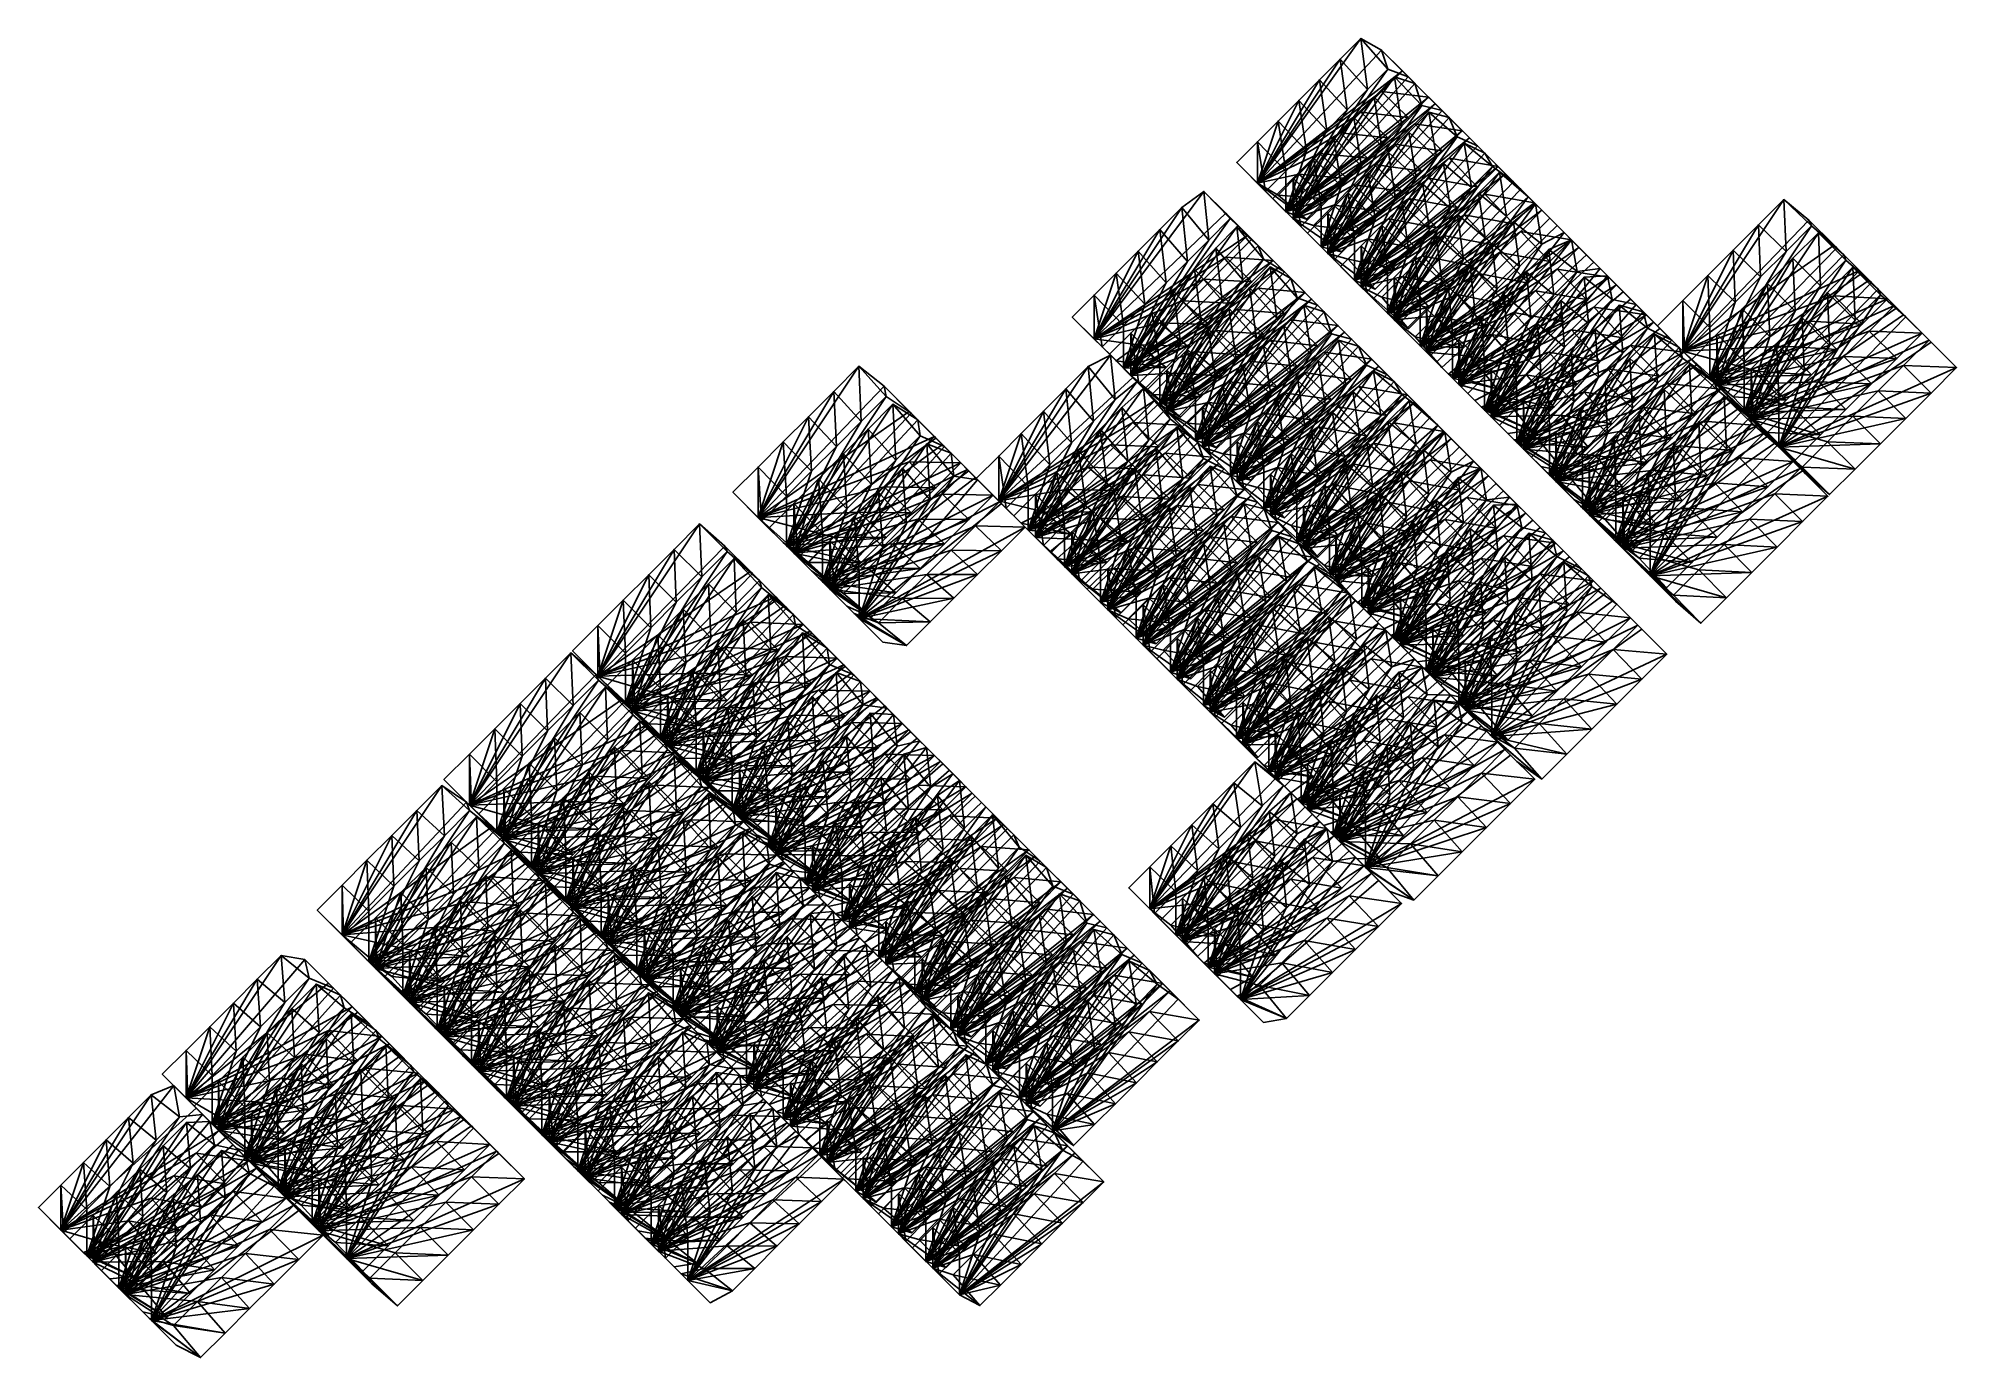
# Model space of a CAD drawing. Header units: metres. Extents: x 20449 to 20713, y 50397 to 50578.
import ezdxf

# ---------------------------------------------------------------- set-up
doc = ezdxf.new("R2010")
doc.units = ezdxf.units.M

msp = doc.modelspace()

# ---------------------------------------------------------------- linework, layer by layer
at = {"layer": 'ST_500_08'}
for points in [[(20572.349, 50409.267, 520), (20583.516, 50426.017, 520), (20586.308, 50428.809, 520)], [(20572.349, 50409.267, 520), (20586.308, 50428.809, 520), (20589.099, 50427.871, 520)], [(20587.349, 50422.619, 500), (20586.308, 50428.809, 520), (20583.516, 50426.017, 520)], [(20587.349, 50422.619, 500), (20590.184, 50425.454, 500), (20586.308, 50428.809, 520)], [(20590.184, 50425.454, 500), (20589.099, 50427.871, 520), (20586.308, 50428.809, 520)], [(20572.349, 50409.267, 520), (20589.099, 50427.871, 520), (20591.891, 50425.079, 520)], [(20572.349, 50409.267, 520), (20580.724, 50423.226, 520), (20583.516, 50426.017, 520)], [(20584.513, 50419.784, 500), (20583.516, 50426.017, 520), (20580.724, 50423.226, 520)], [(20584.513, 50419.784, 500), (20587.349, 50422.619, 500), (20583.516, 50426.017, 520)], [(20590.184, 50425.454, 500), (20593.019, 50423.951, 500), (20589.099, 50427.871, 520)], [(20593.019, 50423.951, 500), (20591.891, 50425.079, 520), (20589.099, 50427.871, 520)], [(20572.349, 50409.267, 520), (20591.891, 50425.079, 520), (20589.099, 50422.288, 520)], [(20572.349, 50409.267, 520), (20577.932, 50420.434, 520), (20580.724, 50423.226, 520)], [(20576.008, 50405.607, 500), (20590.184, 50425.454, 500), (20587.349, 50422.619, 500)], [(20576.008, 50405.607, 500), (20593.019, 50423.951, 500), (20590.184, 50425.454, 500)], [(20576.008, 50405.607, 500), (20595.854, 50421.116, 500), (20593.019, 50423.951, 500)], [(20581.678, 50416.948, 500), (20580.724, 50423.226, 520), (20577.932, 50420.434, 520)], [(20581.678, 50416.948, 500), (20584.513, 50419.784, 500), (20580.724, 50423.226, 520)], [(20595.854, 50421.116, 500), (20589.099, 50422.288, 520), (20591.891, 50425.079, 520)], [(20593.019, 50423.951, 500), (20595.854, 50421.116, 500), (20591.891, 50425.079, 520)], [(20572.349, 50409.267, 520), (20589.099, 50422.288, 520), (20586.308, 50419.496, 520)], [(20572.349, 50409.267, 520), (20575.14, 50417.642, 520), (20577.932, 50420.434, 520)], [(20578.843, 50414.113, 500), (20577.932, 50420.434, 520), (20575.14, 50417.642, 520)], [(20576.008, 50405.607, 500), (20587.349, 50422.619, 500), (20584.513, 50419.784, 500)], [(20576.008, 50405.607, 500), (20593.019, 50418.281, 500), (20595.854, 50421.116, 500)], [(20578.843, 50414.113, 500), (20581.678, 50416.948, 500), (20577.932, 50420.434, 520)], [(20593.019, 50418.281, 500), (20586.308, 50419.496, 520), (20589.099, 50422.288, 520)], [(20595.854, 50421.116, 500), (20593.019, 50418.281, 500), (20589.099, 50422.288, 520)], [(20572.349, 50409.267, 520), (20586.308, 50419.496, 520), (20583.516, 50416.704, 520)], [(20576.008, 50405.607, 500), (20584.513, 50419.784, 500), (20581.678, 50416.948, 500)], [(20576.008, 50405.607, 500), (20590.184, 50415.446, 500), (20593.019, 50418.281, 500)], [(20590.184, 50415.446, 500), (20583.516, 50416.704, 520), (20586.308, 50419.496, 520)], [(20593.019, 50418.281, 500), (20590.184, 50415.446, 500), (20586.308, 50419.496, 520)], [(20576.008, 50411.278, 500), (20575.14, 50417.642, 520), (20572.349, 50414.85, 520)], [(20572.349, 50409.267, 520), (20572.349, 50414.85, 520), (20575.14, 50417.642, 520)], [(20572.349, 50409.267, 520), (20583.516, 50416.704, 520), (20580.724, 50413.912, 520)], [(20576.008, 50411.278, 500), (20578.843, 50414.113, 500), (20575.14, 50417.642, 520)], [(20576.008, 50405.607, 500), (20581.678, 50416.948, 500), (20578.843, 50414.113, 500)], [(20576.008, 50405.607, 500), (20587.349, 50412.611, 500), (20590.184, 50415.446, 500)], [(20587.349, 50412.611, 500), (20580.724, 50413.912, 520), (20583.516, 50416.704, 520)], [(20590.184, 50415.446, 500), (20587.349, 50412.611, 500), (20583.516, 50416.704, 520)], [(20573.173, 50408.443, 500), (20572.349, 50414.85, 520), (20569.557, 50412.058, 520)], [(20572.349, 50409.267, 520), (20569.557, 50412.058, 520), (20572.349, 50414.85, 520)], [(20573.173, 50408.443, 500), (20576.008, 50411.278, 500), (20572.349, 50414.85, 520)], [(20572.349, 50409.267, 520), (20580.724, 50413.912, 520), (20577.932, 50411.12, 520)], [(20576.008, 50405.607, 500), (20578.843, 50414.113, 500), (20576.008, 50411.278, 500)], [(20576.008, 50405.607, 500), (20584.513, 50409.775, 500), (20587.349, 50412.611, 500)], [(20584.513, 50409.775, 500), (20577.932, 50411.12, 520), (20580.724, 50413.912, 520)], [(20587.349, 50412.611, 500), (20584.513, 50409.775, 500), (20580.724, 50413.912, 520)], [(20576.008, 50405.607, 500), (20573.173, 50408.443, 500), (20569.557, 50412.058, 520)], [(20576.008, 50405.607, 500), (20569.557, 50412.058, 520), (20572.349, 50409.267, 520)], [(20577.932, 50411.12, 520), (20575.14, 50408.329, 520), (20572.349, 50409.267, 520)], [(20576.008, 50405.607, 500), (20576.008, 50411.278, 500), (20573.173, 50408.443, 500)], [(20581.678, 50406.94, 500), (20575.14, 50408.329, 520), (20577.932, 50411.12, 520)], [(20584.513, 50409.775, 500), (20581.678, 50406.94, 500), (20577.932, 50411.12, 520)], [(20578.843, 50404.105, 500), (20576.008, 50405.607, 500), (20572.349, 50409.267, 520)], [(20578.843, 50404.105, 500), (20572.349, 50409.267, 520), (20575.14, 50408.329, 520)], [(20581.678, 50406.94, 500), (20578.843, 50404.105, 500), (20575.14, 50408.329, 520)], [(20576.008, 50405.607, 500), (20581.678, 50406.94, 500), (20584.513, 50409.775, 500)], [(20581.678, 50406.94, 500), (20576.008, 50405.607, 500), (20578.843, 50404.105, 500)]]:
    msp.add_3dface(points, dxfattribs=at)
at = {"layer": 'ST_500_10'}
for points in [[(20611.084, 50449.727, 520), (20623.401, 50468.203, 520), (20626.481, 50469.686, 520)], [(20611.084, 50449.727, 520), (20626.481, 50469.686, 520), (20629.56, 50466.606, 520)], [(20611.084, 50449.727, 520), (20620.322, 50465.124, 520), (20623.401, 50468.203, 520)], [(20624.111, 50462.007, 500), (20623.401, 50468.203, 520), (20620.322, 50465.124, 520)], [(20627.275, 50465.17, 500), (20626.481, 50469.686, 520), (20623.401, 50468.203, 520)], [(20624.111, 50462.007, 500), (20627.275, 50465.17, 500), (20623.401, 50468.203, 520)], [(20627.275, 50465.17, 500), (20630.438, 50465.728, 500), (20626.481, 50469.686, 520)], [(20630.438, 50465.728, 500), (20629.56, 50466.606, 520), (20626.481, 50469.686, 520)], [(20611.084, 50449.727, 520), (20629.56, 50466.606, 520), (20632.639, 50463.527, 520)], [(20614.621, 50446.19, 500), (20630.438, 50465.728, 500), (20627.275, 50465.17, 500)], [(20614.621, 50446.19, 500), (20633.601, 50462.565, 500), (20630.438, 50465.728, 500)], [(20614.621, 50446.19, 500), (20627.275, 50465.17, 500), (20624.111, 50462.007, 500)], [(20630.438, 50465.728, 500), (20633.601, 50462.565, 500), (20629.56, 50466.606, 520)], [(20633.601, 50462.565, 500), (20632.639, 50463.527, 520), (20629.56, 50466.606, 520)], [(20611.084, 50449.727, 520), (20617.243, 50462.045, 520), (20620.322, 50465.124, 520)], [(20611.084, 50449.727, 520), (20632.639, 50463.527, 520), (20629.56, 50460.448, 520)], [(20614.621, 50446.19, 500), (20636.765, 50459.402, 500), (20633.601, 50462.565, 500)], [(20620.948, 50458.843, 500), (20620.322, 50465.124, 520), (20617.243, 50462.045, 520)], [(20620.948, 50458.843, 500), (20624.111, 50462.007, 500), (20620.322, 50465.124, 520)], [(20636.765, 50459.402, 500), (20629.56, 50460.448, 520), (20632.639, 50463.527, 520)], [(20633.601, 50462.565, 500), (20636.765, 50459.402, 500), (20632.639, 50463.527, 520)], [(20611.084, 50449.727, 520), (20614.163, 50458.965, 520), (20617.243, 50462.045, 520)], [(20611.084, 50449.727, 520), (20629.56, 50460.448, 520), (20626.481, 50457.368, 520)], [(20617.785, 50455.68, 500), (20617.243, 50462.045, 520), (20614.163, 50458.965, 520)], [(20614.621, 50446.19, 500), (20624.111, 50462.007, 500), (20620.948, 50458.843, 500)], [(20617.785, 50455.68, 500), (20620.948, 50458.843, 500), (20617.243, 50462.045, 520)], [(20633.601, 50456.238, 500), (20626.481, 50457.368, 520), (20629.56, 50460.448, 520)], [(20636.765, 50459.402, 500), (20633.601, 50456.238, 500), (20629.56, 50460.448, 520)], [(20614.621, 50452.517, 500), (20614.163, 50458.965, 520), (20611.084, 50455.886, 520)], [(20611.084, 50449.727, 520), (20611.084, 50455.886, 520), (20614.163, 50458.965, 520)], [(20611.084, 50449.727, 520), (20626.481, 50457.368, 520), (20623.401, 50454.289, 520)], [(20614.621, 50452.517, 500), (20617.785, 50455.68, 500), (20614.163, 50458.965, 520)], [(20614.621, 50446.19, 500), (20633.601, 50456.238, 500), (20636.765, 50459.402, 500)], [(20614.621, 50446.19, 500), (20620.948, 50458.843, 500), (20617.785, 50455.68, 500)], [(20630.438, 50453.075, 500), (20623.401, 50454.289, 520), (20626.481, 50457.368, 520)], [(20633.601, 50456.238, 500), (20630.438, 50453.075, 500), (20626.481, 50457.368, 520)], [(20611.458, 50449.353, 500), (20611.084, 50455.886, 520), (20608.005, 50452.807, 520)], [(20611.084, 50449.727, 520), (20608.005, 50452.807, 520), (20611.084, 50455.886, 520)], [(20611.458, 50449.353, 500), (20614.621, 50452.517, 500), (20611.084, 50455.886, 520)], [(20614.621, 50446.19, 500), (20630.438, 50453.075, 500), (20633.601, 50456.238, 500)], [(20614.621, 50446.19, 500), (20617.785, 50455.68, 500), (20614.621, 50452.517, 500)], [(20614.621, 50446.19, 500), (20611.458, 50449.353, 500), (20608.005, 50452.807, 520)], [(20614.621, 50446.19, 500), (20608.005, 50452.807, 520), (20611.084, 50449.727, 520)], [(20611.084, 50449.727, 520), (20623.401, 50454.289, 520), (20620.322, 50451.21, 520)], [(20614.621, 50446.19, 500), (20614.621, 50452.517, 500), (20611.458, 50449.353, 500)], [(20614.621, 50446.19, 500), (20627.275, 50449.912, 500), (20630.438, 50453.075, 500)], [(20627.275, 50449.912, 500), (20620.322, 50451.21, 520), (20623.401, 50454.289, 520)], [(20630.438, 50453.075, 500), (20627.275, 50449.912, 500), (20623.401, 50454.289, 520)], [(20611.084, 50449.727, 520), (20620.322, 50451.21, 520), (20617.243, 50448.13, 520)], [(20617.785, 50443.027, 500), (20614.621, 50446.19, 500), (20611.084, 50449.727, 520)], [(20617.785, 50443.027, 500), (20611.084, 50449.727, 520), (20614.163, 50446.648, 520)], [(20617.243, 50448.13, 520), (20614.163, 50446.648, 520), (20611.084, 50449.727, 520)], [(20614.621, 50446.19, 500), (20624.111, 50446.748, 500), (20627.275, 50449.912, 500)], [(20624.111, 50446.748, 500), (20617.243, 50448.13, 520), (20620.322, 50451.21, 520)], [(20627.275, 50449.912, 500), (20624.111, 50446.748, 500), (20620.322, 50451.21, 520)], [(20620.948, 50443.585, 500), (20614.163, 50446.648, 520), (20617.243, 50448.13, 520)], [(20614.621, 50446.19, 500), (20620.948, 50443.585, 500), (20624.111, 50446.748, 500)], [(20624.111, 50446.748, 500), (20620.948, 50443.585, 500), (20617.243, 50448.13, 520)], [(20620.948, 50443.585, 500), (20617.785, 50443.027, 500), (20614.163, 50446.648, 520)], [(20620.948, 50443.585, 500), (20614.621, 50446.19, 500), (20617.785, 50443.027, 500)]]:
    msp.add_3dface(points, dxfattribs=at)
at = {"layer": 'ST_500_11'}
for points in [[(20628.269, 50467.897, 520), (20638, 50484.114, 520), (20641.243, 50487.358, 520)], [(20628.269, 50467.897, 520), (20641.243, 50487.358, 520), (20644.487, 50487.035, 520)], [(20628.269, 50467.897, 520), (20644.487, 50487.035, 520), (20647.73, 50483.792, 520)], [(20641.789, 50480.932, 500), (20641.243, 50487.358, 520), (20638, 50484.114, 520)], [(20641.789, 50480.932, 500), (20645.108, 50484.251, 500), (20641.243, 50487.358, 520)], [(20645.108, 50484.251, 500), (20644.487, 50487.035, 520), (20641.243, 50487.358, 520)], [(20645.108, 50484.251, 500), (20648.428, 50483.094, 500), (20644.487, 50487.035, 520)], [(20648.428, 50483.094, 500), (20647.73, 50483.792, 520), (20644.487, 50487.035, 520)], [(20628.269, 50467.897, 520), (20634.756, 50480.871, 520), (20638, 50484.114, 520)], [(20628.269, 50467.897, 520), (20647.73, 50483.792, 520), (20650.973, 50480.548, 520)], [(20631.831, 50464.335, 500), (20645.108, 50484.251, 500), (20641.789, 50480.932, 500)], [(20631.831, 50464.335, 500), (20648.428, 50483.094, 500), (20645.108, 50484.251, 500)], [(20638.47, 50477.612, 500), (20638, 50484.114, 520), (20634.756, 50480.871, 520)], [(20638.47, 50477.612, 500), (20641.789, 50480.932, 500), (20638, 50484.114, 520)], [(20648.428, 50483.094, 500), (20651.747, 50479.775, 500), (20647.73, 50483.792, 520)], [(20651.747, 50479.775, 500), (20650.973, 50480.548, 520), (20647.73, 50483.792, 520)], [(20631.831, 50464.335, 500), (20651.747, 50479.775, 500), (20648.428, 50483.094, 500)], [(20628.269, 50467.897, 520), (20631.513, 50477.627, 520), (20634.756, 50480.871, 520)], [(20628.269, 50467.897, 520), (20650.973, 50480.548, 520), (20647.73, 50477.305, 520)], [(20635.151, 50474.293, 500), (20634.756, 50480.871, 520), (20631.513, 50477.627, 520)], [(20631.831, 50464.335, 500), (20641.789, 50480.932, 500), (20638.47, 50477.612, 500)], [(20631.831, 50464.335, 500), (20655.066, 50476.456, 500), (20651.747, 50479.775, 500)], [(20635.151, 50474.293, 500), (20638.47, 50477.612, 500), (20634.756, 50480.871, 520)], [(20655.066, 50476.456, 500), (20647.73, 50477.305, 520), (20650.973, 50480.548, 520)], [(20651.747, 50479.775, 500), (20655.066, 50476.456, 500), (20650.973, 50480.548, 520)], [(20631.831, 50470.974, 500), (20631.513, 50477.627, 520), (20628.269, 50474.384, 520)], [(20628.269, 50467.897, 520), (20628.269, 50474.384, 520), (20631.513, 50477.627, 520)], [(20628.269, 50467.897, 520), (20647.73, 50477.305, 520), (20644.487, 50474.062, 520)], [(20631.831, 50470.974, 500), (20635.151, 50474.293, 500), (20631.513, 50477.627, 520)], [(20631.831, 50464.335, 500), (20638.47, 50477.612, 500), (20635.151, 50474.293, 500)], [(20631.831, 50464.335, 500), (20651.747, 50473.137, 500), (20655.066, 50476.456, 500)], [(20651.747, 50473.137, 500), (20644.487, 50474.062, 520), (20647.73, 50477.305, 520)], [(20655.066, 50476.456, 500), (20651.747, 50473.137, 500), (20647.73, 50477.305, 520)], [(20628.512, 50467.655, 500), (20628.269, 50474.384, 520), (20625.026, 50471.141, 520)], [(20628.269, 50467.897, 520), (20625.026, 50471.141, 520), (20628.269, 50474.384, 520)], [(20628.512, 50467.655, 500), (20631.831, 50470.974, 500), (20628.269, 50474.384, 520)], [(20628.269, 50467.897, 520), (20644.487, 50474.062, 520), (20641.243, 50470.818, 520)], [(20631.831, 50464.335, 500), (20635.151, 50474.293, 500), (20631.831, 50470.974, 500)], [(20631.831, 50464.335, 500), (20648.428, 50469.817, 500), (20651.747, 50473.137, 500)], [(20648.428, 50469.817, 500), (20641.243, 50470.818, 520), (20644.487, 50474.062, 520)], [(20651.747, 50473.137, 500), (20648.428, 50469.817, 500), (20644.487, 50474.062, 520)], [(20631.831, 50464.335, 500), (20628.512, 50467.655, 500), (20625.026, 50471.141, 520)], [(20631.831, 50464.335, 500), (20625.026, 50471.141, 520), (20628.269, 50467.897, 520)], [(20628.269, 50467.897, 520), (20641.243, 50470.818, 520), (20638, 50467.575, 520)], [(20631.831, 50464.335, 500), (20631.831, 50470.974, 500), (20628.512, 50467.655, 500)], [(20645.108, 50466.498, 500), (20638, 50467.575, 520), (20641.243, 50470.818, 520)], [(20648.428, 50469.817, 500), (20645.108, 50466.498, 500), (20641.243, 50470.818, 520)], [(20635.151, 50461.016, 500), (20631.831, 50464.335, 500), (20628.269, 50467.897, 520)], [(20635.151, 50461.016, 500), (20628.269, 50467.897, 520), (20631.513, 50464.654, 520)], [(20628.269, 50467.897, 520), (20638, 50467.575, 520), (20634.756, 50464.331, 520)], [(20634.756, 50464.331, 520), (20631.513, 50464.654, 520), (20628.269, 50467.897, 520)], [(20631.831, 50464.335, 500), (20645.108, 50466.498, 500), (20648.428, 50469.817, 500)], [(20631.831, 50464.335, 500), (20641.789, 50463.179, 500), (20645.108, 50466.498, 500)], [(20641.789, 50463.179, 500), (20634.756, 50464.331, 520), (20638, 50467.575, 520)], [(20645.108, 50466.498, 500), (20641.789, 50463.179, 500), (20638, 50467.575, 520)], [(20638.47, 50459.859, 500), (20635.151, 50461.016, 500), (20631.513, 50464.654, 520)], [(20638.47, 50459.859, 500), (20631.513, 50464.654, 520), (20634.756, 50464.331, 520)], [(20631.831, 50464.335, 500), (20638.47, 50459.859, 500), (20641.789, 50463.179, 500)], [(20638.47, 50459.859, 500), (20631.831, 50464.335, 500), (20635.151, 50461.016, 500)], [(20641.789, 50463.179, 500), (20638.47, 50459.859, 500), (20634.756, 50464.331, 520)]]:
    msp.add_3dface(points, dxfattribs=at)
at = {"layer": 'ST_500_12'}
for points in [[(20645.527, 50485.995, 520), (20655.677, 50502.912, 520), (20659.061, 50506.295, 520)], [(20645.527, 50485.995, 520), (20659.061, 50506.295, 520), (20662.444, 50504.433, 520)], [(20659.467, 50499.54, 500), (20659.061, 50506.295, 520), (20655.677, 50502.912, 520)], [(20659.467, 50499.54, 500), (20662.902, 50502.976, 500), (20659.061, 50506.295, 520)], [(20662.902, 50502.976, 500), (20662.444, 50504.433, 520), (20659.061, 50506.295, 520)], [(20645.527, 50485.995, 520), (20662.444, 50504.433, 520), (20665.828, 50501.05, 520)], [(20645.527, 50485.995, 520), (20652.294, 50499.528, 520), (20655.677, 50502.912, 520)], [(20649.16, 50482.362, 500), (20662.902, 50502.976, 500), (20659.467, 50499.54, 500)], [(20649.16, 50482.362, 500), (20666.338, 50500.539, 500), (20662.902, 50502.976, 500)], [(20656.031, 50496.105, 500), (20655.677, 50502.912, 520), (20652.294, 50499.528, 520)], [(20656.031, 50496.105, 500), (20659.467, 50499.54, 500), (20655.677, 50502.912, 520)], [(20662.902, 50502.976, 500), (20666.338, 50500.539, 500), (20662.444, 50504.433, 520)], [(20666.338, 50500.539, 500), (20665.828, 50501.05, 520), (20662.444, 50504.433, 520)], [(20645.527, 50485.995, 520), (20665.828, 50501.05, 520), (20669.211, 50497.666, 520)], [(20645.527, 50485.995, 520), (20648.911, 50496.145, 520), (20652.294, 50499.528, 520)], [(20652.595, 50492.669, 500), (20652.294, 50499.528, 520), (20648.911, 50496.145, 520)], [(20649.16, 50482.362, 500), (20669.774, 50497.104, 500), (20666.338, 50500.539, 500)], [(20649.16, 50482.362, 500), (20659.467, 50499.54, 500), (20656.031, 50496.105, 500)], [(20652.595, 50492.669, 500), (20656.031, 50496.105, 500), (20652.294, 50499.528, 520)], [(20666.338, 50500.539, 500), (20669.774, 50497.104, 500), (20665.828, 50501.05, 520)], [(20669.774, 50497.104, 500), (20669.211, 50497.666, 520), (20665.828, 50501.05, 520)], [(20645.527, 50485.995, 520), (20669.211, 50497.666, 520), (20665.828, 50494.283, 520)], [(20649.16, 50482.362, 500), (20673.209, 50493.668, 500), (20669.774, 50497.104, 500)], [(20673.209, 50493.668, 500), (20665.828, 50494.283, 520), (20669.211, 50497.666, 520)], [(20669.774, 50497.104, 500), (20673.209, 50493.668, 500), (20669.211, 50497.666, 520)], [(20649.16, 50489.233, 500), (20648.911, 50496.145, 520), (20645.527, 50492.762, 520)], [(20645.527, 50485.995, 520), (20645.527, 50492.762, 520), (20648.911, 50496.145, 520)], [(20645.527, 50485.995, 520), (20665.828, 50494.283, 520), (20662.444, 50490.899, 520)], [(20649.16, 50489.233, 500), (20652.595, 50492.669, 500), (20648.911, 50496.145, 520)], [(20649.16, 50482.362, 500), (20656.031, 50496.105, 500), (20652.595, 50492.669, 500)], [(20669.774, 50490.232, 500), (20662.444, 50490.899, 520), (20665.828, 50494.283, 520)], [(20673.209, 50493.668, 500), (20669.774, 50490.232, 500), (20665.828, 50494.283, 520)], [(20645.724, 50485.798, 500), (20645.527, 50492.762, 520), (20642.144, 50489.378, 520)], [(20645.527, 50485.995, 520), (20642.144, 50489.378, 520), (20645.527, 50492.762, 520)], [(20645.724, 50485.798, 500), (20649.16, 50489.233, 500), (20645.527, 50492.762, 520)], [(20649.16, 50482.362, 500), (20669.774, 50490.232, 500), (20673.209, 50493.668, 500)], [(20649.16, 50482.362, 500), (20652.595, 50492.669, 500), (20649.16, 50489.233, 500)], [(20649.16, 50482.362, 500), (20645.724, 50485.798, 500), (20642.144, 50489.378, 520)], [(20649.16, 50482.362, 500), (20642.144, 50489.378, 520), (20645.527, 50485.995, 520)], [(20645.527, 50485.995, 520), (20662.444, 50490.899, 520), (20659.061, 50487.516, 520)], [(20649.16, 50482.362, 500), (20649.16, 50489.233, 500), (20645.724, 50485.798, 500)], [(20649.16, 50482.362, 500), (20666.338, 50486.797, 500), (20669.774, 50490.232, 500)], [(20666.338, 50486.797, 500), (20659.061, 50487.516, 520), (20662.444, 50490.899, 520)], [(20669.774, 50490.232, 500), (20666.338, 50486.797, 500), (20662.444, 50490.899, 520)], [(20645.527, 50485.995, 520), (20659.061, 50487.516, 520), (20655.677, 50484.133, 520)], [(20649.16, 50482.362, 500), (20662.902, 50483.361, 500), (20666.338, 50486.797, 500)], [(20662.902, 50483.361, 500), (20655.677, 50484.133, 520), (20659.061, 50487.516, 520)], [(20666.338, 50486.797, 500), (20662.902, 50483.361, 500), (20659.061, 50487.516, 520)], [(20652.595, 50478.926, 500), (20649.16, 50482.362, 500), (20645.527, 50485.995, 520)], [(20652.595, 50478.926, 500), (20645.527, 50485.995, 520), (20648.911, 50482.611, 520)], [(20645.527, 50485.995, 520), (20655.677, 50484.133, 520), (20652.294, 50480.749, 520)], [(20652.294, 50480.749, 520), (20648.911, 50482.611, 520), (20645.527, 50485.995, 520)], [(20659.467, 50479.925, 500), (20652.294, 50480.749, 520), (20655.677, 50484.133, 520)], [(20662.902, 50483.361, 500), (20659.467, 50479.925, 500), (20655.677, 50484.133, 520)], [(20656.031, 50476.49, 500), (20652.595, 50478.926, 500), (20648.911, 50482.611, 520)], [(20656.031, 50476.49, 500), (20648.911, 50482.611, 520), (20652.294, 50480.749, 520)], [(20649.16, 50482.362, 500), (20659.467, 50479.925, 500), (20662.902, 50483.361, 500)], [(20649.16, 50482.362, 500), (20656.031, 50476.49, 500), (20659.467, 50479.925, 500)], [(20656.031, 50476.49, 500), (20649.16, 50482.362, 500), (20652.595, 50478.926, 500)], [(20659.467, 50479.925, 500), (20656.031, 50476.49, 500), (20652.294, 50480.749, 520)]]:
    msp.add_3dface(points, dxfattribs=at)
at = {"layer": 'ST_500_13'}
for points in [[(20667.152, 50508.21, 520), (20677.598, 50525.619, 520), (20681.079, 50529.101, 520)], [(20667.152, 50508.21, 520), (20681.079, 50529.101, 520), (20684.561, 50526.157, 520)], [(20681.387, 50521.902, 500), (20681.079, 50529.101, 520), (20677.598, 50525.619, 520)], [(20681.387, 50521.902, 500), (20684.878, 50525.393, 500), (20681.079, 50529.101, 520)], [(20684.878, 50525.393, 500), (20684.561, 50526.157, 520), (20681.079, 50529.101, 520)], [(20667.152, 50508.21, 520), (20684.561, 50526.157, 520), (20688.043, 50522.675, 520)], [(20684.878, 50525.393, 500), (20688.369, 50522.349, 500), (20684.561, 50526.157, 520)], [(20688.369, 50522.349, 500), (20688.043, 50522.675, 520), (20684.561, 50526.157, 520)], [(20667.152, 50508.21, 520), (20674.116, 50522.137, 520), (20677.598, 50525.619, 520)], [(20670.915, 50504.448, 500), (20684.878, 50525.393, 500), (20681.387, 50521.902, 500)], [(20670.915, 50504.448, 500), (20688.369, 50522.349, 500), (20684.878, 50525.393, 500)], [(20677.896, 50518.411, 500), (20677.598, 50525.619, 520), (20674.116, 50522.137, 520)], [(20677.896, 50518.411, 500), (20681.387, 50521.902, 500), (20677.598, 50525.619, 520)], [(20667.152, 50508.21, 520), (20688.043, 50522.675, 520), (20691.525, 50519.193, 520)], [(20667.152, 50508.21, 520), (20670.634, 50518.655, 520), (20674.116, 50522.137, 520)], [(20674.405, 50514.92, 500), (20674.116, 50522.137, 520), (20670.634, 50518.655, 520)], [(20670.915, 50504.448, 500), (20691.859, 50518.858, 500), (20688.369, 50522.349, 500)], [(20670.915, 50504.448, 500), (20681.387, 50521.902, 500), (20677.896, 50518.411, 500)], [(20674.405, 50514.92, 500), (20677.896, 50518.411, 500), (20674.116, 50522.137, 520)], [(20688.369, 50522.349, 500), (20691.859, 50518.858, 500), (20688.043, 50522.675, 520)], [(20691.859, 50518.858, 500), (20691.525, 50519.193, 520), (20688.043, 50522.675, 520)], [(20667.152, 50508.21, 520), (20691.525, 50519.193, 520), (20688.043, 50515.711, 520)], [(20670.915, 50511.429, 500), (20670.634, 50518.655, 520), (20667.152, 50515.174, 520)], [(20667.152, 50508.21, 520), (20667.152, 50515.174, 520), (20670.634, 50518.655, 520)], [(20670.915, 50511.429, 500), (20674.405, 50514.92, 500), (20670.634, 50518.655, 520)], [(20670.915, 50504.448, 500), (20695.35, 50515.368, 500), (20691.859, 50518.858, 500)], [(20670.915, 50504.448, 500), (20677.896, 50518.411, 500), (20674.405, 50514.92, 500)], [(20695.35, 50515.368, 500), (20688.043, 50515.711, 520), (20691.525, 50519.193, 520)], [(20691.859, 50518.858, 500), (20695.35, 50515.368, 500), (20691.525, 50519.193, 520)], [(20667.152, 50508.21, 520), (20688.043, 50515.711, 520), (20684.561, 50512.23, 520)], [(20670.915, 50504.448, 500), (20691.859, 50511.877, 500), (20695.35, 50515.368, 500)], [(20691.859, 50511.877, 500), (20684.561, 50512.23, 520), (20688.043, 50515.711, 520)], [(20695.35, 50515.368, 500), (20691.859, 50511.877, 500), (20688.043, 50515.711, 520)], [(20667.424, 50507.939, 500), (20667.152, 50515.174, 520), (20663.671, 50511.692, 520)], [(20667.152, 50508.21, 520), (20663.671, 50511.692, 520), (20667.152, 50515.174, 520)], [(20667.424, 50507.939, 500), (20670.915, 50511.429, 500), (20667.152, 50515.174, 520)], [(20670.915, 50504.448, 500), (20674.405, 50514.92, 500), (20670.915, 50511.429, 500)], [(20670.915, 50504.448, 500), (20667.424, 50507.939, 500), (20663.671, 50511.692, 520)], [(20670.915, 50504.448, 500), (20663.671, 50511.692, 520), (20667.152, 50508.21, 520)], [(20667.152, 50508.21, 520), (20684.561, 50512.23, 520), (20681.079, 50508.748, 520)], [(20670.915, 50504.448, 500), (20670.915, 50511.429, 500), (20667.424, 50507.939, 500)], [(20670.915, 50504.448, 500), (20688.369, 50508.386, 500), (20691.859, 50511.877, 500)], [(20688.369, 50508.386, 500), (20681.079, 50508.748, 520), (20684.561, 50512.23, 520)], [(20691.859, 50511.877, 500), (20688.369, 50508.386, 500), (20684.561, 50512.23, 520)], [(20667.152, 50508.21, 520), (20681.079, 50508.748, 520), (20677.598, 50505.266, 520)], [(20674.405, 50500.957, 500), (20670.915, 50504.448, 500), (20667.152, 50508.21, 520)], [(20674.405, 50500.957, 500), (20667.152, 50508.21, 520), (20670.634, 50504.728, 520)], [(20667.152, 50508.21, 520), (20677.598, 50505.266, 520), (20674.116, 50501.784, 520)], [(20674.116, 50501.784, 520), (20670.634, 50504.728, 520), (20667.152, 50508.21, 520)], [(20670.915, 50504.448, 500), (20684.878, 50504.895, 500), (20688.369, 50508.386, 500)], [(20684.878, 50504.895, 500), (20677.598, 50505.266, 520), (20681.079, 50508.748, 520)], [(20688.369, 50508.386, 500), (20684.878, 50504.895, 500), (20681.079, 50508.748, 520)], [(20677.896, 50497.914, 500), (20674.405, 50500.957, 500), (20670.634, 50504.728, 520)], [(20677.896, 50497.914, 500), (20670.634, 50504.728, 520), (20674.116, 50501.784, 520)], [(20670.915, 50504.448, 500), (20681.387, 50501.404, 500), (20684.878, 50504.895, 500)], [(20681.387, 50501.404, 500), (20674.116, 50501.784, 520), (20677.598, 50505.266, 520)], [(20684.878, 50504.895, 500), (20681.387, 50501.404, 500), (20677.598, 50505.266, 520)], [(20670.915, 50504.448, 500), (20677.896, 50497.914, 500), (20681.387, 50501.404, 500)], [(20677.896, 50497.914, 500), (20670.915, 50504.448, 500), (20674.405, 50500.957, 500)], [(20681.387, 50501.404, 500), (20677.896, 50497.914, 500), (20674.116, 50501.784, 520)]]:
    msp.add_3dface(points, dxfattribs=at)
at = {"layer": 'ST_500_14'}
for points in [[(20684.803, 50525.915, 520), (20695.275, 50543.369, 520), (20698.766, 50546.86, 520)], [(20684.803, 50525.915, 520), (20698.766, 50546.86, 520), (20702.257, 50543.816, 520)], [(20699.065, 50539.579, 500), (20698.766, 50546.86, 520), (20695.275, 50543.369, 520)], [(20699.065, 50539.579, 500), (20702.555, 50543.07, 500), (20698.766, 50546.86, 520)], [(20702.555, 50543.07, 500), (20702.257, 50543.816, 520), (20698.766, 50546.86, 520)], [(20684.803, 50525.915, 520), (20702.257, 50543.816, 520), (20705.748, 50540.325, 520)], [(20684.803, 50525.915, 520), (20691.785, 50539.878, 520), (20695.275, 50543.369, 520)], [(20688.592, 50522.125, 500), (20702.555, 50543.07, 500), (20699.065, 50539.579, 500)], [(20688.592, 50522.125, 500), (20706.046, 50540.027, 500), (20702.555, 50543.07, 500)], [(20695.574, 50536.089, 500), (20695.275, 50543.369, 520), (20691.785, 50539.878, 520)], [(20695.574, 50536.089, 500), (20699.065, 50539.579, 500), (20695.275, 50543.369, 520)], [(20702.555, 50543.07, 500), (20706.046, 50540.027, 500), (20702.257, 50543.816, 520)], [(20706.046, 50540.027, 500), (20705.748, 50540.325, 520), (20702.257, 50543.816, 520)], [(20684.803, 50525.915, 520), (20705.748, 50540.325, 520), (20709.239, 50536.835, 520)], [(20684.803, 50525.915, 520), (20688.294, 50536.387, 520), (20691.785, 50539.878, 520)], [(20692.083, 50532.598, 500), (20691.785, 50539.878, 520), (20688.294, 50536.387, 520)], [(20688.592, 50522.125, 500), (20709.537, 50536.536, 500), (20706.046, 50540.027, 500)], [(20688.592, 50522.125, 500), (20699.065, 50539.579, 500), (20695.574, 50536.089, 500)], [(20692.083, 50532.598, 500), (20695.574, 50536.089, 500), (20691.785, 50539.878, 520)], [(20706.046, 50540.027, 500), (20709.537, 50536.536, 500), (20705.748, 50540.325, 520)], [(20709.537, 50536.536, 500), (20709.239, 50536.835, 520), (20705.748, 50540.325, 520)], [(20684.803, 50525.915, 520), (20709.239, 50536.835, 520), (20705.748, 50533.344, 520)], [(20688.592, 50529.107, 500), (20688.294, 50536.387, 520), (20684.803, 50532.896, 520)], [(20684.803, 50525.915, 520), (20684.803, 50532.896, 520), (20688.294, 50536.387, 520)], [(20688.592, 50529.107, 500), (20692.083, 50532.598, 500), (20688.294, 50536.387, 520)], [(20688.592, 50522.125, 500), (20713.028, 50533.045, 500), (20709.537, 50536.536, 500)], [(20713.028, 50533.045, 500), (20705.748, 50533.344, 520), (20709.239, 50536.835, 520)], [(20709.537, 50536.536, 500), (20713.028, 50533.045, 500), (20709.239, 50536.835, 520)], [(20688.592, 50522.125, 500), (20695.574, 50536.089, 500), (20692.083, 50532.598, 500)], [(20685.102, 50525.616, 500), (20684.803, 50532.896, 520), (20681.312, 50529.406, 520)], [(20684.803, 50525.915, 520), (20681.312, 50529.406, 520), (20684.803, 50532.896, 520)], [(20684.803, 50525.915, 520), (20705.748, 50533.344, 520), (20702.257, 50529.853, 520)], [(20685.102, 50525.616, 500), (20688.592, 50529.107, 500), (20684.803, 50532.896, 520)], [(20688.592, 50522.125, 500), (20709.537, 50529.555, 500), (20713.028, 50533.045, 500)], [(20688.592, 50522.125, 500), (20692.083, 50532.598, 500), (20688.592, 50529.107, 500)], [(20709.537, 50529.555, 500), (20702.257, 50529.853, 520), (20705.748, 50533.344, 520)], [(20713.028, 50533.045, 500), (20709.537, 50529.555, 500), (20705.748, 50533.344, 520)], [(20688.592, 50522.125, 500), (20685.102, 50525.616, 500), (20681.312, 50529.406, 520)], [(20688.592, 50522.125, 500), (20681.312, 50529.406, 520), (20684.803, 50525.915, 520)], [(20684.803, 50525.915, 520), (20702.257, 50529.853, 520), (20698.766, 50526.362, 520)], [(20688.592, 50522.125, 500), (20688.592, 50529.107, 500), (20685.102, 50525.616, 500)], [(20688.592, 50522.125, 500), (20706.046, 50526.064, 500), (20709.537, 50529.555, 500)], [(20706.046, 50526.064, 500), (20698.766, 50526.362, 520), (20702.257, 50529.853, 520)], [(20709.537, 50529.555, 500), (20706.046, 50526.064, 500), (20702.257, 50529.853, 520)], [(20684.803, 50525.915, 520), (20698.766, 50526.362, 520), (20695.275, 50522.871, 520)], [(20692.083, 50518.635, 500), (20688.592, 50522.125, 500), (20684.803, 50525.915, 520)], [(20692.083, 50518.635, 500), (20684.803, 50525.915, 520), (20688.294, 50522.424, 520)], [(20684.803, 50525.915, 520), (20695.275, 50522.871, 520), (20691.785, 50519.381, 520)], [(20691.785, 50519.381, 520), (20688.294, 50522.424, 520), (20684.803, 50525.915, 520)], [(20688.592, 50522.125, 500), (20702.555, 50522.573, 500), (20706.046, 50526.064, 500)], [(20702.555, 50522.573, 500), (20695.275, 50522.871, 520), (20698.766, 50526.362, 520)], [(20706.046, 50526.064, 500), (20702.555, 50522.573, 500), (20698.766, 50526.362, 520)], [(20695.574, 50515.591, 500), (20692.083, 50518.635, 500), (20688.294, 50522.424, 520)], [(20695.574, 50515.591, 500), (20688.294, 50522.424, 520), (20691.785, 50519.381, 520)], [(20688.592, 50522.125, 500), (20699.065, 50519.082, 500), (20702.555, 50522.573, 500)], [(20688.592, 50522.125, 500), (20695.574, 50515.591, 500), (20699.065, 50519.082, 500)], [(20695.574, 50515.591, 500), (20688.592, 50522.125, 500), (20692.083, 50518.635, 500)], [(20699.065, 50519.082, 500), (20691.785, 50519.381, 520), (20695.275, 50522.871, 520)], [(20702.555, 50522.573, 500), (20699.065, 50519.082, 500), (20695.275, 50522.871, 520)], [(20699.065, 50519.082, 500), (20695.574, 50515.591, 500), (20691.785, 50519.381, 520)]]:
    msp.add_3dface(points, dxfattribs=at)
at = {"layer": 'ST_525_08'}
for points in [[(20567.657, 50413.958, 545), (20578.764, 50430.618, 545), (20581.541, 50433.394, 545)], [(20567.657, 50413.958, 545), (20581.541, 50433.394, 545), (20584.317, 50432.653, 545)], [(20567.657, 50413.958, 545), (20584.317, 50432.653, 545), (20587.094, 50429.877, 545)], [(20582.56, 50426.891, 525), (20581.541, 50433.394, 545), (20578.764, 50430.618, 545)], [(20582.56, 50426.891, 525), (20585.344, 50429.675, 525), (20581.541, 50433.394, 545)], [(20585.344, 50429.675, 525), (20584.317, 50432.653, 545), (20581.541, 50433.394, 545)], [(20585.344, 50429.675, 525), (20588.128, 50428.843, 525), (20584.317, 50432.653, 545)], [(20588.128, 50428.843, 525), (20587.094, 50429.877, 545), (20584.317, 50432.653, 545)], [(20567.657, 50413.958, 545), (20575.987, 50427.841, 545), (20578.764, 50430.618, 545)], [(20567.657, 50413.958, 545), (20587.094, 50429.877, 545), (20584.317, 50427.1, 545)], [(20571.426, 50410.189, 525), (20585.344, 50429.675, 525), (20582.56, 50426.891, 525)], [(20571.426, 50410.189, 525), (20588.128, 50428.843, 525), (20585.344, 50429.675, 525)], [(20571.426, 50410.189, 525), (20590.911, 50426.059, 525), (20588.128, 50428.843, 525)], [(20579.777, 50424.107, 525), (20578.764, 50430.618, 545), (20575.987, 50427.841, 545)], [(20579.777, 50424.107, 525), (20582.56, 50426.891, 525), (20578.764, 50430.618, 545)], [(20590.911, 50426.059, 525), (20584.317, 50427.1, 545), (20587.094, 50429.877, 545)], [(20588.128, 50428.843, 525), (20590.911, 50426.059, 525), (20587.094, 50429.877, 545)], [(20567.657, 50413.958, 545), (20573.211, 50425.064, 545), (20575.987, 50427.841, 545)], [(20567.657, 50413.958, 545), (20584.317, 50427.1, 545), (20581.541, 50424.323, 545)], [(20571.426, 50410.189, 525), (20582.56, 50426.891, 525), (20579.777, 50424.107, 525)], [(20571.426, 50410.189, 525), (20588.128, 50423.276, 525), (20590.911, 50426.059, 525)], [(20576.993, 50421.324, 525), (20575.987, 50427.841, 545), (20573.211, 50425.064, 545)], [(20576.993, 50421.324, 525), (20579.777, 50424.107, 525), (20575.987, 50427.841, 545)], [(20588.128, 50423.276, 525), (20581.541, 50424.323, 545), (20584.317, 50427.1, 545)], [(20590.911, 50426.059, 525), (20588.128, 50423.276, 525), (20584.317, 50427.1, 545)], [(20567.657, 50413.958, 545), (20570.434, 50422.288, 545), (20573.211, 50425.064, 545)], [(20567.657, 50413.958, 545), (20581.541, 50424.323, 545), (20578.764, 50421.547, 545)], [(20574.209, 50418.54, 525), (20573.211, 50425.064, 545), (20570.434, 50422.288, 545)], [(20571.426, 50410.189, 525), (20579.777, 50424.107, 525), (20576.993, 50421.324, 525)], [(20571.426, 50410.189, 525), (20585.344, 50420.492, 525), (20588.128, 50423.276, 525)], [(20574.209, 50418.54, 525), (20576.993, 50421.324, 525), (20573.211, 50425.064, 545)], [(20585.344, 50420.492, 525), (20578.764, 50421.547, 545), (20581.541, 50424.323, 545)], [(20588.128, 50423.276, 525), (20585.344, 50420.492, 525), (20581.541, 50424.323, 545)], [(20571.426, 50415.757, 525), (20570.434, 50422.288, 545), (20567.657, 50419.511, 545)], [(20567.657, 50413.958, 545), (20567.657, 50419.511, 545), (20570.434, 50422.288, 545)], [(20567.657, 50413.958, 545), (20578.764, 50421.547, 545), (20575.987, 50418.77, 545)], [(20571.426, 50415.757, 525), (20574.209, 50418.54, 525), (20570.434, 50422.288, 545)], [(20571.426, 50410.189, 525), (20576.993, 50421.324, 525), (20574.209, 50418.54, 525)], [(20571.426, 50410.189, 525), (20582.56, 50417.709, 525), (20585.344, 50420.492, 525)], [(20582.56, 50417.709, 525), (20575.987, 50418.77, 545), (20578.764, 50421.547, 545)], [(20585.344, 50420.492, 525), (20582.56, 50417.709, 525), (20578.764, 50421.547, 545)], [(20568.642, 50412.973, 525), (20567.657, 50419.511, 545), (20564.881, 50416.734, 545)], [(20567.657, 50413.958, 545), (20564.881, 50416.734, 545), (20567.657, 50419.511, 545)], [(20568.642, 50412.973, 525), (20571.426, 50415.757, 525), (20567.657, 50419.511, 545)], [(20567.657, 50413.958, 545), (20575.987, 50418.77, 545), (20573.211, 50415.994, 545)], [(20571.426, 50410.189, 525), (20574.209, 50418.54, 525), (20571.426, 50415.757, 525)], [(20571.426, 50410.189, 525), (20579.777, 50414.925, 525), (20582.56, 50417.709, 525)], [(20579.777, 50414.925, 525), (20573.211, 50415.994, 545), (20575.987, 50418.77, 545)], [(20582.56, 50417.709, 525), (20579.777, 50414.925, 525), (20575.987, 50418.77, 545)], [(20571.426, 50410.189, 525), (20568.642, 50412.973, 525), (20564.881, 50416.734, 545)], [(20571.426, 50410.189, 525), (20564.881, 50416.734, 545), (20567.657, 50413.958, 545)], [(20573.211, 50415.994, 545), (20570.434, 50413.217, 545), (20567.657, 50413.958, 545)], [(20571.426, 50410.189, 525), (20571.426, 50415.757, 525), (20568.642, 50412.973, 525)], [(20576.993, 50412.141, 525), (20570.434, 50413.217, 545), (20573.211, 50415.994, 545)], [(20579.777, 50414.925, 525), (20576.993, 50412.141, 525), (20573.211, 50415.994, 545)], [(20574.209, 50409.358, 525), (20571.426, 50410.189, 525), (20567.657, 50413.958, 545)], [(20574.209, 50409.358, 525), (20567.657, 50413.958, 545), (20570.434, 50413.217, 545)], [(20576.993, 50412.141, 525), (20574.209, 50409.358, 525), (20570.434, 50413.217, 545)], [(20571.426, 50410.189, 525), (20576.993, 50412.141, 525), (20579.777, 50414.925, 525)], [(20576.993, 50412.141, 525), (20571.426, 50410.189, 525), (20574.209, 50409.358, 525)]]:
    msp.add_3dface(points, dxfattribs=at)
at = {"layer": 'ST_525_09'}
for points in [[(20585.2, 50431.771, 545), (20596.487, 50448.701, 545), (20599.308, 50451.522, 545)], [(20585.2, 50431.771, 545), (20599.308, 50451.522, 545), (20602.13, 50450.196, 545)], [(20585.2, 50431.771, 545), (20602.13, 50450.196, 545), (20604.952, 50447.374, 545)], [(20600.331, 50445.404, 525), (20599.308, 50451.522, 545), (20596.487, 50448.701, 545)], [(20600.331, 50445.404, 525), (20603.207, 50448.281, 525), (20599.308, 50451.522, 545)], [(20603.207, 50448.281, 525), (20602.13, 50450.196, 545), (20599.308, 50451.522, 545)], [(20603.207, 50448.281, 525), (20606.084, 50446.242, 525), (20602.13, 50450.196, 545)], [(20606.084, 50446.242, 525), (20604.952, 50447.374, 545), (20602.13, 50450.196, 545)], [(20585.2, 50431.771, 545), (20593.665, 50445.879, 545), (20596.487, 50448.701, 545)], [(20585.2, 50431.771, 545), (20604.952, 50447.374, 545), (20602.13, 50444.553, 545)], [(20588.825, 50428.146, 525), (20603.207, 50448.281, 525), (20600.331, 50445.404, 525)], [(20588.825, 50428.146, 525), (20606.084, 50446.242, 525), (20603.207, 50448.281, 525)], [(20597.454, 50442.528, 525), (20596.487, 50448.701, 545), (20593.665, 50445.879, 545)], [(20597.454, 50442.528, 525), (20600.331, 50445.404, 525), (20596.487, 50448.701, 545)], [(20608.96, 50443.366, 525), (20602.13, 50444.553, 545), (20604.952, 50447.374, 545)], [(20606.084, 50446.242, 525), (20608.96, 50443.366, 525), (20604.952, 50447.374, 545)], [(20585.2, 50431.771, 545), (20590.843, 50443.057, 545), (20593.665, 50445.879, 545)], [(20585.2, 50431.771, 545), (20602.13, 50444.553, 545), (20599.308, 50441.731, 545)], [(20588.825, 50428.146, 525), (20608.96, 50443.366, 525), (20606.084, 50446.242, 525)], [(20588.825, 50428.146, 525), (20600.331, 50445.404, 525), (20597.454, 50442.528, 525)], [(20594.578, 50439.651, 525), (20593.665, 50445.879, 545), (20590.843, 50443.057, 545)], [(20594.578, 50439.651, 525), (20597.454, 50442.528, 525), (20593.665, 50445.879, 545)], [(20606.084, 50440.489, 525), (20599.308, 50441.731, 545), (20602.13, 50444.553, 545)], [(20608.96, 50443.366, 525), (20606.084, 50440.489, 525), (20602.13, 50444.553, 545)], [(20585.2, 50431.771, 545), (20588.022, 50440.236, 545), (20590.843, 50443.057, 545)], [(20585.2, 50431.771, 545), (20599.308, 50441.731, 545), (20596.487, 50438.909, 545)], [(20591.701, 50436.775, 525), (20590.843, 50443.057, 545), (20588.022, 50440.236, 545)], [(20588.825, 50428.146, 525), (20606.084, 50440.489, 525), (20608.96, 50443.366, 525)], [(20588.825, 50428.146, 525), (20597.454, 50442.528, 525), (20594.578, 50439.651, 525)], [(20591.701, 50436.775, 525), (20594.578, 50439.651, 525), (20590.843, 50443.057, 545)], [(20603.207, 50437.613, 525), (20596.487, 50438.909, 545), (20599.308, 50441.731, 545)], [(20606.084, 50440.489, 525), (20603.207, 50437.613, 525), (20599.308, 50441.731, 545)], [(20588.825, 50433.899, 525), (20588.022, 50440.236, 545), (20585.2, 50437.414, 545)], [(20585.2, 50431.771, 545), (20585.2, 50437.414, 545), (20588.022, 50440.236, 545)], [(20585.2, 50431.771, 545), (20596.487, 50438.909, 545), (20593.665, 50436.087, 545)], [(20588.825, 50433.899, 525), (20591.701, 50436.775, 525), (20588.022, 50440.236, 545)], [(20588.825, 50428.146, 525), (20603.207, 50437.613, 525), (20606.084, 50440.489, 525)], [(20588.825, 50428.146, 525), (20594.578, 50439.651, 525), (20591.701, 50436.775, 525)], [(20600.331, 50434.736, 525), (20593.665, 50436.087, 545), (20596.487, 50438.909, 545)], [(20603.207, 50437.613, 525), (20600.331, 50434.736, 525), (20596.487, 50438.909, 545)], [(20585.949, 50431.022, 525), (20585.2, 50437.414, 545), (20582.378, 50434.592, 545)], [(20585.2, 50431.771, 545), (20582.378, 50434.592, 545), (20585.2, 50437.414, 545)], [(20585.949, 50431.022, 525), (20588.825, 50433.899, 525), (20585.2, 50437.414, 545)], [(20588.825, 50428.146, 525), (20600.331, 50434.736, 525), (20603.207, 50437.613, 525)], [(20588.825, 50428.146, 525), (20591.701, 50436.775, 525), (20588.825, 50433.899, 525)], [(20588.825, 50428.146, 525), (20585.949, 50431.022, 525), (20582.378, 50434.592, 545)], [(20588.825, 50428.146, 525), (20582.378, 50434.592, 545), (20585.2, 50431.771, 545)], [(20585.2, 50431.771, 545), (20593.665, 50436.087, 545), (20590.843, 50433.266, 545)], [(20588.825, 50428.146, 525), (20588.825, 50433.899, 525), (20585.949, 50431.022, 525)], [(20588.825, 50428.146, 525), (20597.454, 50431.86, 525), (20600.331, 50434.736, 525)], [(20597.454, 50431.86, 525), (20590.843, 50433.266, 545), (20593.665, 50436.087, 545)], [(20600.331, 50434.736, 525), (20597.454, 50431.86, 525), (20593.665, 50436.087, 545)], [(20590.843, 50433.266, 545), (20588.022, 50430.444, 545), (20585.2, 50431.771, 545)], [(20591.701, 50426.107, 525), (20588.825, 50428.146, 525), (20585.2, 50431.771, 545)], [(20591.701, 50426.107, 525), (20585.2, 50431.771, 545), (20588.022, 50430.444, 545)], [(20594.578, 50428.983, 525), (20588.022, 50430.444, 545), (20590.843, 50433.266, 545)], [(20588.825, 50428.146, 525), (20594.578, 50428.983, 525), (20597.454, 50431.86, 525)], [(20597.454, 50431.86, 525), (20594.578, 50428.983, 525), (20590.843, 50433.266, 545)], [(20594.578, 50428.983, 525), (20591.701, 50426.107, 525), (20588.022, 50430.444, 545)], [(20594.578, 50428.983, 525), (20588.825, 50428.146, 525), (20591.701, 50426.107, 525)]]:
    msp.add_3dface(points, dxfattribs=at)
at = {"layer": 'ST_525_10'}
for points in [[(20606.651, 50454.16, 545), (20618.563, 50472.03, 545), (20621.542, 50474.625, 545)], [(20606.651, 50454.16, 545), (20621.542, 50474.625, 545), (20624.52, 50471.647, 545)], [(20622.433, 50468.963, 525), (20621.542, 50474.625, 545), (20618.563, 50472.03, 545)], [(20622.433, 50468.963, 525), (20625.492, 50470.675, 525), (20621.542, 50474.625, 545)], [(20625.492, 50470.675, 525), (20624.52, 50471.647, 545), (20621.542, 50474.625, 545)], [(20606.651, 50454.16, 545), (20615.585, 50469.052, 545), (20618.563, 50472.03, 545)], [(20606.651, 50454.16, 545), (20624.52, 50471.647, 545), (20627.498, 50468.668, 545)], [(20610.199, 50450.612, 525), (20625.492, 50470.675, 525), (20622.433, 50468.963, 525)], [(20610.199, 50450.612, 525), (20628.55, 50467.616, 525), (20625.492, 50470.675, 525)], [(20619.375, 50465.905, 525), (20618.563, 50472.03, 545), (20615.585, 50469.052, 545)], [(20619.375, 50465.905, 525), (20622.433, 50468.963, 525), (20618.563, 50472.03, 545)], [(20625.492, 50470.675, 525), (20628.55, 50467.616, 525), (20624.52, 50471.647, 545)], [(20628.55, 50467.616, 525), (20627.498, 50468.668, 545), (20624.52, 50471.647, 545)], [(20606.651, 50454.16, 545), (20612.607, 50466.073, 545), (20615.585, 50469.052, 545)], [(20606.651, 50454.16, 545), (20627.498, 50468.668, 545), (20624.52, 50465.69, 545)], [(20610.199, 50450.612, 525), (20622.433, 50468.963, 525), (20619.375, 50465.905, 525)], [(20616.316, 50462.846, 525), (20615.585, 50469.052, 545), (20612.607, 50466.073, 545)], [(20616.316, 50462.846, 525), (20619.375, 50465.905, 525), (20615.585, 50469.052, 545)], [(20631.609, 50464.558, 525), (20624.52, 50465.69, 545), (20627.498, 50468.668, 545)], [(20628.55, 50467.616, 525), (20631.609, 50464.558, 525), (20627.498, 50468.668, 545)], [(20606.651, 50454.16, 545), (20609.629, 50463.095, 545), (20612.607, 50466.073, 545)], [(20606.651, 50454.16, 545), (20624.52, 50465.69, 545), (20621.542, 50462.712, 545)], [(20613.258, 50459.788, 525), (20612.607, 50466.073, 545), (20609.629, 50463.095, 545)], [(20610.199, 50450.612, 525), (20631.609, 50464.558, 525), (20628.55, 50467.616, 525)], [(20610.199, 50450.612, 525), (20619.375, 50465.905, 525), (20616.316, 50462.846, 525)], [(20613.258, 50459.788, 525), (20616.316, 50462.846, 525), (20612.607, 50466.073, 545)], [(20628.55, 50461.499, 525), (20621.542, 50462.712, 545), (20624.52, 50465.69, 545)], [(20631.609, 50464.558, 525), (20628.55, 50461.499, 525), (20624.52, 50465.69, 545)], [(20610.199, 50456.729, 525), (20609.629, 50463.095, 545), (20606.651, 50460.117, 545)], [(20606.651, 50454.16, 545), (20606.651, 50460.117, 545), (20609.629, 50463.095, 545)], [(20606.651, 50454.16, 545), (20621.542, 50462.712, 545), (20618.563, 50459.734, 545)], [(20610.199, 50456.729, 525), (20613.258, 50459.788, 525), (20609.629, 50463.095, 545)], [(20610.199, 50450.612, 525), (20628.55, 50461.499, 525), (20631.609, 50464.558, 525)], [(20610.199, 50450.612, 525), (20616.316, 50462.846, 525), (20613.258, 50459.788, 525)], [(20625.492, 50458.441, 525), (20618.563, 50459.734, 545), (20621.542, 50462.712, 545)], [(20628.55, 50461.499, 525), (20625.492, 50458.441, 525), (20621.542, 50462.712, 545)], [(20607.14, 50453.671, 525), (20606.651, 50460.117, 545), (20603.672, 50457.139, 545)], [(20606.651, 50454.16, 545), (20603.672, 50457.139, 545), (20606.651, 50460.117, 545)], [(20607.14, 50453.671, 525), (20610.199, 50456.729, 525), (20606.651, 50460.117, 545)], [(20610.199, 50450.612, 525), (20625.492, 50458.441, 525), (20628.55, 50461.499, 525)], [(20606.651, 50454.16, 545), (20618.563, 50459.734, 545), (20615.585, 50456.756, 545)], [(20610.199, 50450.612, 525), (20613.258, 50459.788, 525), (20610.199, 50456.729, 525)], [(20610.199, 50450.612, 525), (20622.433, 50455.382, 525), (20625.492, 50458.441, 525)], [(20622.433, 50455.382, 525), (20615.585, 50456.756, 545), (20618.563, 50459.734, 545)], [(20625.492, 50458.441, 525), (20622.433, 50455.382, 525), (20618.563, 50459.734, 545)], [(20610.199, 50450.612, 525), (20607.14, 50453.671, 525), (20603.672, 50457.139, 545)], [(20610.199, 50450.612, 525), (20603.672, 50457.139, 545), (20606.651, 50454.16, 545)], [(20606.651, 50454.16, 545), (20615.585, 50456.756, 545), (20612.607, 50453.777, 545)], [(20610.199, 50450.612, 525), (20610.199, 50456.729, 525), (20607.14, 50453.671, 525)], [(20610.199, 50450.612, 525), (20619.375, 50452.323, 525), (20622.433, 50455.382, 525)], [(20619.375, 50452.323, 525), (20612.607, 50453.777, 545), (20615.585, 50456.756, 545)], [(20622.433, 50455.382, 525), (20619.375, 50452.323, 525), (20615.585, 50456.756, 545)], [(20613.258, 50447.554, 525), (20610.199, 50450.612, 525), (20606.651, 50454.16, 545)], [(20613.258, 50447.554, 525), (20606.651, 50454.16, 545), (20609.629, 50451.182, 545)], [(20612.607, 50453.777, 545), (20609.629, 50451.182, 545), (20606.651, 50454.16, 545)], [(20616.316, 50449.265, 525), (20609.629, 50451.182, 545), (20612.607, 50453.777, 545)], [(20610.199, 50450.612, 525), (20616.316, 50449.265, 525), (20619.375, 50452.323, 525)], [(20619.375, 50452.323, 525), (20616.316, 50449.265, 525), (20612.607, 50453.777, 545)], [(20616.316, 50449.265, 525), (20613.258, 50447.554, 525), (20609.629, 50451.182, 545)], [(20616.316, 50449.265, 525), (20610.199, 50450.612, 525), (20613.258, 50447.554, 525)]]:
    msp.add_3dface(points, dxfattribs=at)
at = {"layer": 'ST_525_11'}
for points in [[(20623.842, 50472.325, 545), (20636.403, 50491.167, 545), (20639.544, 50491.978, 545)], [(20623.842, 50472.325, 545), (20639.544, 50491.978, 545), (20642.684, 50488.838, 545)], [(20640.276, 50488.124, 525), (20639.544, 50491.978, 545), (20636.403, 50491.167, 545)], [(20640.276, 50488.124, 525), (20643.499, 50488.023, 525), (20639.544, 50491.978, 545)], [(20643.499, 50488.023, 525), (20642.684, 50488.838, 545), (20639.544, 50491.978, 545)], [(20623.842, 50472.325, 545), (20633.263, 50488.026, 545), (20636.403, 50491.167, 545)], [(20637.052, 50484.901, 525), (20636.403, 50491.167, 545), (20633.263, 50488.026, 545)], [(20637.052, 50484.901, 525), (20640.276, 50488.124, 525), (20636.403, 50491.167, 545)], [(20623.842, 50472.325, 545), (20642.684, 50488.838, 545), (20645.824, 50485.698, 545)], [(20623.842, 50472.325, 545), (20630.123, 50484.886, 545), (20633.263, 50488.026, 545)], [(20627.382, 50468.784, 525), (20640.276, 50488.124, 525), (20637.052, 50484.901, 525)], [(20627.382, 50468.784, 525), (20643.499, 50488.023, 525), (20640.276, 50488.124, 525)], [(20627.382, 50468.784, 525), (20646.722, 50484.8, 525), (20643.499, 50488.023, 525)], [(20633.829, 50481.677, 525), (20633.263, 50488.026, 545), (20630.123, 50484.886, 545)], [(20633.829, 50481.677, 525), (20637.052, 50484.901, 525), (20633.263, 50488.026, 545)], [(20643.499, 50488.023, 525), (20646.722, 50484.8, 525), (20642.684, 50488.838, 545)], [(20646.722, 50484.8, 525), (20645.824, 50485.698, 545), (20642.684, 50488.838, 545)], [(20623.842, 50472.325, 545), (20645.824, 50485.698, 545), (20642.684, 50482.557, 545)], [(20623.842, 50472.325, 545), (20626.982, 50481.746, 545), (20630.123, 50484.886, 545)], [(20630.606, 50478.454, 525), (20630.123, 50484.886, 545), (20626.982, 50481.746, 545)], [(20627.382, 50468.784, 525), (20637.052, 50484.901, 525), (20633.829, 50481.677, 525)], [(20627.382, 50468.784, 525), (20649.946, 50481.576, 525), (20646.722, 50484.8, 525)], [(20630.606, 50478.454, 525), (20633.829, 50481.677, 525), (20630.123, 50484.886, 545)], [(20649.946, 50481.576, 525), (20642.684, 50482.557, 545), (20645.824, 50485.698, 545)], [(20646.722, 50484.8, 525), (20649.946, 50481.576, 525), (20645.824, 50485.698, 545)], [(20623.842, 50472.325, 545), (20642.684, 50482.557, 545), (20639.544, 50479.417, 545)], [(20627.382, 50475.231, 525), (20626.982, 50481.746, 545), (20623.842, 50478.605, 545)], [(20623.842, 50472.325, 545), (20623.842, 50478.605, 545), (20626.982, 50481.746, 545)], [(20627.382, 50475.231, 525), (20630.606, 50478.454, 525), (20626.982, 50481.746, 545)], [(20627.382, 50468.784, 525), (20633.829, 50481.677, 525), (20630.606, 50478.454, 525)], [(20627.382, 50468.784, 525), (20646.722, 50478.353, 525), (20649.946, 50481.576, 525)], [(20646.722, 50478.353, 525), (20639.544, 50479.417, 545), (20642.684, 50482.557, 545)], [(20649.946, 50481.576, 525), (20646.722, 50478.353, 525), (20642.684, 50482.557, 545)], [(20624.159, 50472.007, 525), (20623.842, 50478.605, 545), (20620.702, 50475.465, 545)], [(20623.842, 50472.325, 545), (20620.702, 50475.465, 545), (20623.842, 50478.605, 545)], [(20623.842, 50472.325, 545), (20639.544, 50479.417, 545), (20636.403, 50476.277, 545)], [(20624.159, 50472.007, 525), (20627.382, 50475.231, 525), (20623.842, 50478.605, 545)], [(20627.382, 50468.784, 525), (20630.606, 50478.454, 525), (20627.382, 50475.231, 525)], [(20627.382, 50468.784, 525), (20643.499, 50475.13, 525), (20646.722, 50478.353, 525)], [(20643.499, 50475.13, 525), (20636.403, 50476.277, 545), (20639.544, 50479.417, 545)], [(20646.722, 50478.353, 525), (20643.499, 50475.13, 525), (20639.544, 50479.417, 545)], [(20623.842, 50472.325, 545), (20636.403, 50476.277, 545), (20633.263, 50473.136, 545)], [(20640.276, 50471.906, 525), (20633.263, 50473.136, 545), (20636.403, 50476.277, 545)], [(20643.499, 50475.13, 525), (20640.276, 50471.906, 525), (20636.403, 50476.277, 545)], [(20627.382, 50468.784, 525), (20624.159, 50472.007, 525), (20620.702, 50475.465, 545)], [(20627.382, 50468.784, 525), (20620.702, 50475.465, 545), (20623.842, 50472.325, 545)], [(20623.842, 50472.325, 545), (20633.263, 50473.136, 545), (20630.123, 50469.996, 545)], [(20627.382, 50468.784, 525), (20627.382, 50475.231, 525), (20624.159, 50472.007, 525)], [(20627.382, 50468.784, 525), (20640.276, 50471.906, 525), (20643.499, 50475.13, 525)], [(20637.052, 50468.683, 525), (20630.123, 50469.996, 545), (20633.263, 50473.136, 545)], [(20640.276, 50471.906, 525), (20637.052, 50468.683, 525), (20633.263, 50473.136, 545)], [(20630.606, 50465.561, 525), (20627.382, 50468.784, 525), (20623.842, 50472.325, 545)], [(20630.606, 50465.561, 525), (20623.842, 50472.325, 545), (20626.982, 50469.184, 545)], [(20630.123, 50469.996, 545), (20626.982, 50469.184, 545), (20623.842, 50472.325, 545)], [(20627.382, 50468.784, 525), (20637.052, 50468.683, 525), (20640.276, 50471.906, 525)], [(20633.829, 50465.46, 525), (20626.982, 50469.184, 545), (20630.123, 50469.996, 545)], [(20633.829, 50465.46, 525), (20630.606, 50465.561, 525), (20626.982, 50469.184, 545)], [(20627.382, 50468.784, 525), (20633.829, 50465.46, 525), (20637.052, 50468.683, 525)], [(20633.829, 50465.46, 525), (20627.382, 50468.784, 525), (20630.606, 50465.561, 525)], [(20637.052, 50468.683, 525), (20633.829, 50465.46, 525), (20630.123, 50469.996, 545)]]:
    msp.add_3dface(points, dxfattribs=at)
at = {"layer": 'ST_525_12'}
for points in [[(20641.043, 50490.479, 545), (20650.941, 50506.976, 545), (20654.24, 50510.275, 545)], [(20641.043, 50490.479, 545), (20654.24, 50510.275, 545), (20657.539, 50509.338, 545)], [(20654.73, 50503.737, 525), (20654.24, 50510.275, 545), (20650.941, 50506.976, 545)], [(20654.73, 50503.737, 525), (20658.098, 50507.105, 525), (20654.24, 50510.275, 545)], [(20658.098, 50507.105, 525), (20657.539, 50509.338, 545), (20654.24, 50510.275, 545)], [(20641.043, 50490.479, 545), (20657.539, 50509.338, 545), (20660.839, 50506.039, 545)], [(20658.098, 50507.105, 525), (20661.466, 50505.411, 525), (20657.539, 50509.338, 545)], [(20661.466, 50505.411, 525), (20660.839, 50506.039, 545), (20657.539, 50509.338, 545)], [(20641.043, 50490.479, 545), (20647.641, 50503.676, 545), (20650.941, 50506.976, 545)], [(20641.043, 50490.479, 545), (20660.839, 50506.039, 545), (20664.138, 50502.739, 545)], [(20644.626, 50486.896, 525), (20658.098, 50507.105, 525), (20654.73, 50503.737, 525)], [(20644.626, 50486.896, 525), (20661.466, 50505.411, 525), (20658.098, 50507.105, 525)], [(20644.626, 50486.896, 525), (20664.834, 50502.043, 525), (20661.466, 50505.411, 525)], [(20651.362, 50500.368, 525), (20650.941, 50506.976, 545), (20647.641, 50503.676, 545)], [(20651.362, 50500.368, 525), (20654.73, 50503.737, 525), (20650.941, 50506.976, 545)], [(20661.466, 50505.411, 525), (20664.834, 50502.043, 525), (20660.839, 50506.039, 545)], [(20664.834, 50502.043, 525), (20664.138, 50502.739, 545), (20660.839, 50506.039, 545)], [(20641.043, 50490.479, 545), (20644.342, 50500.377, 545), (20647.641, 50503.676, 545)], [(20641.043, 50490.479, 545), (20664.138, 50502.739, 545), (20660.839, 50499.44, 545)], [(20647.994, 50497, 525), (20647.641, 50503.676, 545), (20644.342, 50500.377, 545)], [(20644.626, 50486.896, 525), (20654.73, 50503.737, 525), (20651.362, 50500.368, 525)], [(20644.626, 50486.896, 525), (20668.202, 50498.675, 525), (20664.834, 50502.043, 525)], [(20647.994, 50497, 525), (20651.362, 50500.368, 525), (20647.641, 50503.676, 545)], [(20668.202, 50498.675, 525), (20660.839, 50499.44, 545), (20664.138, 50502.739, 545)], [(20664.834, 50502.043, 525), (20668.202, 50498.675, 525), (20664.138, 50502.739, 545)], [(20644.626, 50493.632, 525), (20644.342, 50500.377, 545), (20641.043, 50497.078, 545)], [(20641.043, 50490.479, 545), (20641.043, 50497.078, 545), (20644.342, 50500.377, 545)], [(20641.043, 50490.479, 545), (20660.839, 50499.44, 545), (20657.539, 50496.141, 545)], [(20644.626, 50493.632, 525), (20647.994, 50497, 525), (20644.342, 50500.377, 545)], [(20644.626, 50486.896, 525), (20651.362, 50500.368, 525), (20647.994, 50497, 525)], [(20664.834, 50495.307, 525), (20657.539, 50496.141, 545), (20660.839, 50499.44, 545)], [(20668.202, 50498.675, 525), (20664.834, 50495.307, 525), (20660.839, 50499.44, 545)], [(20641.258, 50490.264, 525), (20641.043, 50497.078, 545), (20637.743, 50493.779, 545)], [(20641.043, 50490.479, 545), (20637.743, 50493.779, 545), (20641.043, 50497.078, 545)], [(20641.258, 50490.264, 525), (20644.626, 50493.632, 525), (20641.043, 50497.078, 545)], [(20644.626, 50486.896, 525), (20664.834, 50495.307, 525), (20668.202, 50498.675, 525)], [(20644.626, 50486.896, 525), (20647.994, 50497, 525), (20644.626, 50493.632, 525)], [(20641.043, 50490.479, 545), (20657.539, 50496.141, 545), (20654.24, 50492.841, 545)], [(20644.626, 50486.896, 525), (20661.466, 50491.939, 525), (20664.834, 50495.307, 525)], [(20661.466, 50491.939, 525), (20654.24, 50492.841, 545), (20657.539, 50496.141, 545)], [(20664.834, 50495.307, 525), (20661.466, 50491.939, 525), (20657.539, 50496.141, 545)], [(20644.626, 50486.896, 525), (20641.258, 50490.264, 525), (20637.743, 50493.779, 545)], [(20644.626, 50486.896, 525), (20637.743, 50493.779, 545), (20641.043, 50490.479, 545)], [(20641.043, 50490.479, 545), (20654.24, 50492.841, 545), (20650.941, 50489.542, 545)], [(20644.626, 50486.896, 525), (20644.626, 50493.632, 525), (20641.258, 50490.264, 525)], [(20644.626, 50486.896, 525), (20658.098, 50488.571, 525), (20661.466, 50491.939, 525)], [(20658.098, 50488.571, 525), (20650.941, 50489.542, 545), (20654.24, 50492.841, 545)], [(20661.466, 50491.939, 525), (20658.098, 50488.571, 525), (20654.24, 50492.841, 545)], [(20647.994, 50483.528, 525), (20644.626, 50486.896, 525), (20641.043, 50490.479, 545)], [(20647.994, 50483.528, 525), (20641.043, 50490.479, 545), (20644.342, 50487.18, 545)], [(20641.043, 50490.479, 545), (20650.941, 50489.542, 545), (20647.641, 50486.243, 545)], [(20647.641, 50486.243, 545), (20644.342, 50487.18, 545), (20641.043, 50490.479, 545)], [(20654.73, 50485.203, 525), (20647.641, 50486.243, 545), (20650.941, 50489.542, 545)], [(20658.098, 50488.571, 525), (20654.73, 50485.203, 525), (20650.941, 50489.542, 545)], [(20651.362, 50481.834, 525), (20647.994, 50483.528, 525), (20644.342, 50487.18, 545)], [(20651.362, 50481.834, 525), (20644.342, 50487.18, 545), (20647.641, 50486.243, 545)], [(20644.626, 50486.896, 525), (20654.73, 50485.203, 525), (20658.098, 50488.571, 525)], [(20644.626, 50486.896, 525), (20651.362, 50481.834, 525), (20654.73, 50485.203, 525)], [(20651.362, 50481.834, 525), (20644.626, 50486.896, 525), (20647.994, 50483.528, 525)], [(20654.73, 50485.203, 525), (20651.362, 50481.834, 525), (20647.641, 50486.243, 545)]]:
    msp.add_3dface(points, dxfattribs=at)
at = {"layer": 'ST_525_13'}
for points in [[(20662.528, 50512.834, 545), (20672.861, 50530.055, 545), (20676.305, 50533.499, 545)], [(20662.528, 50512.834, 545), (20676.305, 50533.499, 545), (20679.749, 50530.968, 545)], [(20676.65, 50526.525, 525), (20676.305, 50533.499, 545), (20672.861, 50530.055, 545)], [(20676.65, 50526.525, 525), (20680.127, 50530.001, 525), (20676.305, 50533.499, 545)], [(20680.127, 50530.001, 525), (20679.749, 50530.968, 545), (20676.305, 50533.499, 545)], [(20662.528, 50512.834, 545), (20679.749, 50530.968, 545), (20683.194, 50527.524, 545)], [(20662.528, 50512.834, 545), (20669.417, 50526.611, 545), (20672.861, 50530.055, 545)], [(20666.221, 50509.142, 525), (20680.127, 50530.001, 525), (20676.65, 50526.525, 525)], [(20666.221, 50509.142, 525), (20683.603, 50527.114, 525), (20680.127, 50530.001, 525)], [(20673.174, 50523.048, 525), (20672.861, 50530.055, 545), (20669.417, 50526.611, 545)], [(20673.174, 50523.048, 525), (20676.65, 50526.525, 525), (20672.861, 50530.055, 545)], [(20680.127, 50530.001, 525), (20683.603, 50527.114, 525), (20679.749, 50530.968, 545)], [(20683.603, 50527.114, 525), (20683.194, 50527.524, 545), (20679.749, 50530.968, 545)], [(20662.528, 50512.834, 545), (20683.194, 50527.524, 545), (20686.638, 50524.08, 545)], [(20662.528, 50512.834, 545), (20665.973, 50523.167, 545), (20669.417, 50526.611, 545)], [(20669.697, 50519.571, 525), (20669.417, 50526.611, 545), (20665.973, 50523.167, 545)], [(20666.221, 50509.142, 525), (20687.08, 50523.638, 525), (20683.603, 50527.114, 525)], [(20666.221, 50509.142, 525), (20676.65, 50526.525, 525), (20673.174, 50523.048, 525)], [(20669.697, 50519.571, 525), (20673.174, 50523.048, 525), (20669.417, 50526.611, 545)], [(20683.603, 50527.114, 525), (20687.08, 50523.638, 525), (20683.194, 50527.524, 545)], [(20687.08, 50523.638, 525), (20686.638, 50524.08, 545), (20683.194, 50527.524, 545)], [(20662.528, 50512.834, 545), (20686.638, 50524.08, 545), (20683.194, 50520.636, 545)], [(20666.221, 50516.095, 525), (20665.973, 50523.167, 545), (20662.528, 50519.723, 545)], [(20662.528, 50512.834, 545), (20662.528, 50519.723, 545), (20665.973, 50523.167, 545)], [(20666.221, 50516.095, 525), (20669.697, 50519.571, 525), (20665.973, 50523.167, 545)], [(20666.221, 50509.142, 525), (20690.556, 50520.161, 525), (20687.08, 50523.638, 525)], [(20690.556, 50520.161, 525), (20683.194, 50520.636, 545), (20686.638, 50524.08, 545)], [(20687.08, 50523.638, 525), (20690.556, 50520.161, 525), (20686.638, 50524.08, 545)], [(20662.528, 50512.834, 545), (20683.194, 50520.636, 545), (20679.749, 50517.192, 545)], [(20666.221, 50509.142, 525), (20673.174, 50523.048, 525), (20669.697, 50519.571, 525)], [(20687.08, 50516.685, 525), (20679.749, 50517.192, 545), (20683.194, 50520.636, 545)], [(20690.556, 50520.161, 525), (20687.08, 50516.685, 525), (20683.194, 50520.636, 545)], [(20662.744, 50512.618, 525), (20662.528, 50519.723, 545), (20659.084, 50516.278, 545)], [(20662.528, 50512.834, 545), (20659.084, 50516.278, 545), (20662.528, 50519.723, 545)], [(20662.744, 50512.618, 525), (20666.221, 50516.095, 525), (20662.528, 50519.723, 545)], [(20666.221, 50509.142, 525), (20687.08, 50516.685, 525), (20690.556, 50520.161, 525)], [(20666.221, 50509.142, 525), (20669.697, 50519.571, 525), (20666.221, 50516.095, 525)], [(20666.221, 50509.142, 525), (20662.744, 50512.618, 525), (20659.084, 50516.278, 545)], [(20666.221, 50509.142, 525), (20659.084, 50516.278, 545), (20662.528, 50512.834, 545)], [(20662.528, 50512.834, 545), (20679.749, 50517.192, 545), (20676.305, 50513.747, 545)], [(20666.221, 50509.142, 525), (20666.221, 50516.095, 525), (20662.744, 50512.618, 525)], [(20666.221, 50509.142, 525), (20683.603, 50513.208, 525), (20687.08, 50516.685, 525)], [(20683.603, 50513.208, 525), (20676.305, 50513.747, 545), (20679.749, 50517.192, 545)], [(20687.08, 50516.685, 525), (20683.603, 50513.208, 525), (20679.749, 50517.192, 545)], [(20662.528, 50512.834, 545), (20676.305, 50513.747, 545), (20672.861, 50510.303, 545)], [(20669.697, 50505.665, 525), (20666.221, 50509.142, 525), (20662.528, 50512.834, 545)], [(20669.697, 50505.665, 525), (20662.528, 50512.834, 545), (20665.973, 50509.39, 545)], [(20662.528, 50512.834, 545), (20672.861, 50510.303, 545), (20669.417, 50506.859, 545)], [(20669.417, 50506.859, 545), (20665.973, 50509.39, 545), (20662.528, 50512.834, 545)], [(20666.221, 50509.142, 525), (20680.127, 50509.732, 525), (20683.603, 50513.208, 525)], [(20680.127, 50509.732, 525), (20672.861, 50510.303, 545), (20676.305, 50513.747, 545)], [(20683.603, 50513.208, 525), (20680.127, 50509.732, 525), (20676.305, 50513.747, 545)], [(20676.65, 50506.255, 525), (20669.417, 50506.859, 545), (20672.861, 50510.303, 545)], [(20680.127, 50509.732, 525), (20676.65, 50506.255, 525), (20672.861, 50510.303, 545)], [(20673.174, 50502.779, 525), (20669.697, 50505.665, 525), (20665.973, 50509.39, 545)], [(20673.174, 50502.779, 525), (20665.973, 50509.39, 545), (20669.417, 50506.859, 545)], [(20666.221, 50509.142, 525), (20676.65, 50506.255, 525), (20680.127, 50509.732, 525)], [(20666.221, 50509.142, 525), (20673.174, 50502.779, 525), (20676.65, 50506.255, 525)], [(20673.174, 50502.779, 525), (20666.221, 50509.142, 525), (20669.697, 50505.665, 525)], [(20676.65, 50506.255, 525), (20673.174, 50502.779, 525), (20669.417, 50506.859, 545)]]:
    msp.add_3dface(points, dxfattribs=at)
at = {"layer": 'ST_525_14'}
for points in [[(20680.068, 50530.65, 545), (20690.539, 50548.101, 545), (20694.029, 50551.591, 545)], [(20680.068, 50530.65, 545), (20694.029, 50551.591, 545), (20697.519, 50548.554, 545)], [(20694.328, 50544.312, 525), (20694.029, 50551.591, 545), (20690.539, 50548.101, 545)], [(20694.328, 50544.312, 525), (20697.818, 50547.802, 525), (20694.029, 50551.591, 545)], [(20697.818, 50547.802, 525), (20697.519, 50548.554, 545), (20694.029, 50551.591, 545)], [(20680.068, 50530.65, 545), (20697.519, 50548.554, 545), (20701.009, 50545.064, 545)], [(20680.068, 50530.65, 545), (20687.048, 50544.611, 545), (20690.539, 50548.101, 545)], [(20683.857, 50526.861, 525), (20697.818, 50547.802, 525), (20694.328, 50544.312, 525)], [(20683.857, 50526.861, 525), (20701.309, 50544.765, 525), (20697.818, 50547.802, 525)], [(20690.838, 50540.822, 525), (20690.539, 50548.101, 545), (20687.048, 50544.611, 545)], [(20690.838, 50540.822, 525), (20694.328, 50544.312, 525), (20690.539, 50548.101, 545)], [(20697.818, 50547.802, 525), (20701.309, 50544.765, 525), (20697.519, 50548.554, 545)], [(20701.309, 50544.765, 525), (20701.009, 50545.064, 545), (20697.519, 50548.554, 545)], [(20680.068, 50530.65, 545), (20701.009, 50545.064, 545), (20704.5, 50541.574, 545)], [(20680.068, 50530.65, 545), (20683.558, 50541.121, 545), (20687.048, 50544.611, 545)], [(20687.347, 50537.332, 525), (20687.048, 50544.611, 545), (20683.558, 50541.121, 545)], [(20683.857, 50526.861, 525), (20704.799, 50541.274, 525), (20701.309, 50544.765, 525)], [(20683.857, 50526.861, 525), (20694.328, 50544.312, 525), (20690.838, 50540.822, 525)], [(20687.347, 50537.332, 525), (20690.838, 50540.822, 525), (20687.048, 50544.611, 545)], [(20701.309, 50544.765, 525), (20704.799, 50541.274, 525), (20701.009, 50545.064, 545)], [(20704.799, 50541.274, 525), (20704.5, 50541.574, 545), (20701.009, 50545.064, 545)], [(20680.068, 50530.65, 545), (20704.5, 50541.574, 545), (20701.009, 50538.083, 545)], [(20708.289, 50537.784, 525), (20701.009, 50538.083, 545), (20704.5, 50541.574, 545)], [(20704.799, 50541.274, 525), (20708.289, 50537.784, 525), (20704.5, 50541.574, 545)], [(20683.857, 50533.841, 525), (20683.558, 50541.121, 545), (20680.068, 50537.63, 545)], [(20680.068, 50530.65, 545), (20680.068, 50537.63, 545), (20683.558, 50541.121, 545)], [(20683.857, 50533.841, 525), (20687.347, 50537.332, 525), (20683.558, 50541.121, 545)], [(20683.857, 50526.861, 525), (20708.289, 50537.784, 525), (20704.799, 50541.274, 525)], [(20683.857, 50526.861, 525), (20690.838, 50540.822, 525), (20687.347, 50537.332, 525)], [(20680.367, 50530.351, 525), (20680.068, 50537.63, 545), (20676.578, 50534.14, 545)], [(20680.068, 50530.65, 545), (20676.578, 50534.14, 545), (20680.068, 50537.63, 545)], [(20680.068, 50530.65, 545), (20701.009, 50538.083, 545), (20697.519, 50534.593, 545)], [(20680.367, 50530.351, 525), (20683.857, 50533.841, 525), (20680.068, 50537.63, 545)], [(20683.857, 50526.861, 525), (20704.799, 50534.294, 525), (20708.289, 50537.784, 525)], [(20683.857, 50526.861, 525), (20687.347, 50537.332, 525), (20683.857, 50533.841, 525)], [(20704.799, 50534.294, 525), (20697.519, 50534.593, 545), (20701.009, 50538.083, 545)], [(20708.289, 50537.784, 525), (20704.799, 50534.294, 525), (20701.009, 50538.083, 545)], [(20683.857, 50526.861, 525), (20680.367, 50530.351, 525), (20676.578, 50534.14, 545)], [(20683.857, 50526.861, 525), (20676.578, 50534.14, 545), (20680.068, 50530.65, 545)], [(20680.068, 50530.65, 545), (20697.519, 50534.593, 545), (20694.029, 50531.103, 545)], [(20683.857, 50526.861, 525), (20683.857, 50533.841, 525), (20680.367, 50530.351, 525)], [(20683.857, 50526.861, 525), (20701.309, 50530.803, 525), (20704.799, 50534.294, 525)], [(20701.309, 50530.803, 525), (20694.029, 50531.103, 545), (20697.519, 50534.593, 545)], [(20704.799, 50534.294, 525), (20701.309, 50530.803, 525), (20697.519, 50534.593, 545)], [(20680.068, 50530.65, 545), (20694.029, 50531.103, 545), (20690.539, 50527.613, 545)], [(20697.818, 50527.313, 525), (20690.539, 50527.613, 545), (20694.029, 50531.103, 545)], [(20701.309, 50530.803, 525), (20697.818, 50527.313, 525), (20694.029, 50531.103, 545)], [(20687.347, 50523.37, 525), (20683.857, 50526.861, 525), (20680.068, 50530.65, 545)], [(20687.347, 50523.37, 525), (20680.068, 50530.65, 545), (20683.558, 50527.16, 545)], [(20680.068, 50530.65, 545), (20690.539, 50527.613, 545), (20687.048, 50524.122, 545)], [(20687.048, 50524.122, 545), (20683.558, 50527.16, 545), (20680.068, 50530.65, 545)], [(20683.857, 50526.861, 525), (20697.818, 50527.313, 525), (20701.309, 50530.803, 525)], [(20690.838, 50520.333, 525), (20687.347, 50523.37, 525), (20683.558, 50527.16, 545)], [(20690.838, 50520.333, 525), (20683.558, 50527.16, 545), (20687.048, 50524.122, 545)], [(20683.857, 50526.861, 525), (20694.328, 50523.823, 525), (20697.818, 50527.313, 525)], [(20683.857, 50526.861, 525), (20690.838, 50520.333, 525), (20694.328, 50523.823, 525)], [(20690.838, 50520.333, 525), (20683.857, 50526.861, 525), (20687.347, 50523.37, 525)], [(20694.328, 50523.823, 525), (20687.048, 50524.122, 545), (20690.539, 50527.613, 545)], [(20697.818, 50527.313, 525), (20694.328, 50523.823, 525), (20690.539, 50527.613, 545)], [(20694.328, 50523.823, 525), (20690.838, 50520.333, 525), (20687.048, 50524.122, 545)]]:
    msp.add_3dface(points, dxfattribs=at)
at = {"layer": 'ST_550_08'}
for points in [[(20562.782, 50418.834, 570), (20574.074, 50435.772, 570), (20576.897, 50438.595, 570)], [(20562.782, 50418.834, 570), (20576.897, 50438.595, 570), (20579.72, 50437.251, 570)], [(20562.782, 50418.834, 570), (20579.72, 50437.251, 570), (20582.543, 50434.428, 570)], [(20577.824, 50431.629, 550), (20576.897, 50438.595, 570), (20574.074, 50435.772, 570)], [(20577.824, 50431.629, 550), (20580.607, 50434.412, 550), (20576.897, 50438.595, 570)], [(20580.607, 50434.412, 550), (20579.72, 50437.251, 570), (20576.897, 50438.595, 570)], [(20580.607, 50434.412, 550), (20583.391, 50433.579, 550), (20579.72, 50437.251, 570)], [(20583.391, 50433.579, 550), (20582.543, 50434.428, 570), (20579.72, 50437.251, 570)], [(20562.782, 50418.834, 570), (20571.251, 50432.949, 570), (20574.074, 50435.772, 570)], [(20562.782, 50418.834, 570), (20582.543, 50434.428, 570), (20579.72, 50431.605, 570)], [(20566.689, 50414.926, 550), (20580.607, 50434.412, 550), (20577.824, 50431.629, 550)], [(20566.689, 50414.926, 550), (20583.391, 50433.579, 550), (20580.607, 50434.412, 550)], [(20566.689, 50414.926, 550), (20586.175, 50430.796, 550), (20583.391, 50433.579, 550)], [(20575.04, 50428.845, 550), (20574.074, 50435.772, 570), (20571.251, 50432.949, 570)], [(20575.04, 50428.845, 550), (20577.824, 50431.629, 550), (20574.074, 50435.772, 570)], [(20586.175, 50430.796, 550), (20579.72, 50431.605, 570), (20582.543, 50434.428, 570)], [(20583.391, 50433.579, 550), (20586.175, 50430.796, 550), (20582.543, 50434.428, 570)], [(20562.782, 50418.834, 570), (20568.428, 50430.126, 570), (20571.251, 50432.949, 570)], [(20562.782, 50418.834, 570), (20579.72, 50431.605, 570), (20576.897, 50428.782, 570)], [(20566.689, 50414.926, 550), (20577.824, 50431.629, 550), (20575.04, 50428.845, 550)], [(20572.256, 50426.061, 550), (20571.251, 50432.949, 570), (20568.428, 50430.126, 570)], [(20572.256, 50426.061, 550), (20575.04, 50428.845, 550), (20571.251, 50432.949, 570)], [(20583.391, 50428.012, 550), (20576.897, 50428.782, 570), (20579.72, 50431.605, 570)], [(20586.175, 50430.796, 550), (20583.391, 50428.012, 550), (20579.72, 50431.605, 570)], [(20562.782, 50418.834, 570), (20565.605, 50427.303, 570), (20568.428, 50430.126, 570)], [(20562.782, 50418.834, 570), (20576.897, 50428.782, 570), (20574.074, 50425.959, 570)], [(20569.473, 50423.278, 550), (20568.428, 50430.126, 570), (20565.605, 50427.303, 570)], [(20566.689, 50414.926, 550), (20583.391, 50428.012, 550), (20586.175, 50430.796, 550)], [(20566.689, 50414.926, 550), (20575.04, 50428.845, 550), (20572.256, 50426.061, 550)], [(20569.473, 50423.278, 550), (20572.256, 50426.061, 550), (20568.428, 50430.126, 570)], [(20580.607, 50425.228, 550), (20574.074, 50425.959, 570), (20576.897, 50428.782, 570)], [(20583.391, 50428.012, 550), (20580.607, 50425.228, 550), (20576.897, 50428.782, 570)], [(20566.689, 50420.494, 550), (20565.605, 50427.303, 570), (20562.782, 50424.48, 570)], [(20562.782, 50418.834, 570), (20562.782, 50424.48, 570), (20565.605, 50427.303, 570)], [(20562.782, 50418.834, 570), (20574.074, 50425.959, 570), (20571.251, 50423.136, 570)], [(20566.689, 50420.494, 550), (20569.473, 50423.278, 550), (20565.605, 50427.303, 570)], [(20566.689, 50414.926, 550), (20580.607, 50425.228, 550), (20583.391, 50428.012, 550)], [(20566.689, 50414.926, 550), (20572.256, 50426.061, 550), (20569.473, 50423.278, 550)], [(20577.824, 50422.445, 550), (20571.251, 50423.136, 570), (20574.074, 50425.959, 570)], [(20580.607, 50425.228, 550), (20577.824, 50422.445, 550), (20574.074, 50425.959, 570)], [(20563.905, 50417.71, 550), (20562.782, 50424.48, 570), (20559.959, 50421.657, 570)], [(20562.782, 50418.834, 570), (20559.959, 50421.657, 570), (20562.782, 50424.48, 570)], [(20563.905, 50417.71, 550), (20566.689, 50420.494, 550), (20562.782, 50424.48, 570)], [(20562.782, 50418.834, 570), (20571.251, 50423.136, 570), (20568.428, 50420.313, 570)], [(20566.689, 50414.926, 550), (20577.824, 50422.445, 550), (20580.607, 50425.228, 550)], [(20566.689, 50414.926, 550), (20569.473, 50423.278, 550), (20566.689, 50420.494, 550)], [(20575.04, 50419.661, 550), (20568.428, 50420.313, 570), (20571.251, 50423.136, 570)], [(20577.824, 50422.445, 550), (20575.04, 50419.661, 550), (20571.251, 50423.136, 570)], [(20566.689, 50414.926, 550), (20563.905, 50417.71, 550), (20559.959, 50421.657, 570)], [(20566.689, 50414.926, 550), (20559.959, 50421.657, 570), (20562.782, 50418.834, 570)], [(20566.689, 50414.926, 550), (20566.689, 50420.494, 550), (20563.905, 50417.71, 550)], [(20566.689, 50414.926, 550), (20575.04, 50419.661, 550), (20577.824, 50422.445, 550)], [(20568.428, 50420.313, 570), (20565.605, 50417.49, 570), (20562.782, 50418.834, 570)], [(20569.473, 50414.094, 550), (20566.689, 50414.926, 550), (20562.782, 50418.834, 570)], [(20569.473, 50414.094, 550), (20562.782, 50418.834, 570), (20565.605, 50417.49, 570)], [(20572.256, 50416.877, 550), (20565.605, 50417.49, 570), (20568.428, 50420.313, 570)], [(20566.689, 50414.926, 550), (20572.256, 50416.877, 550), (20575.04, 50419.661, 550)], [(20575.04, 50419.661, 550), (20572.256, 50416.877, 550), (20568.428, 50420.313, 570)], [(20572.256, 50416.877, 550), (20569.473, 50414.094, 550), (20565.605, 50417.49, 570)], [(20572.256, 50416.877, 550), (20566.689, 50414.926, 550), (20569.473, 50414.094, 550)]]:
    msp.add_3dface(points, dxfattribs=at)
at = {"layer": 'ST_550_09'}
for points in [[(20580.6, 50436.37, 570), (20591.704, 50453.026, 570), (20594.48, 50455.802, 570)], [(20580.6, 50436.37, 570), (20594.48, 50455.802, 570), (20597.256, 50455.07, 570)], [(20580.6, 50436.37, 570), (20597.256, 50455.07, 570), (20600.032, 50452.294, 570)], [(20595.528, 50449.546, 550), (20594.48, 50455.802, 570), (20591.704, 50453.026, 570)], [(20595.528, 50449.546, 550), (20598.338, 50452.357, 550), (20594.48, 50455.802, 570)], [(20598.338, 50452.357, 550), (20597.256, 50455.07, 570), (20594.48, 50455.802, 570)], [(20598.338, 50452.357, 550), (20601.149, 50451.177, 550), (20597.256, 50455.07, 570)], [(20601.149, 50451.177, 550), (20600.032, 50452.294, 570), (20597.256, 50455.07, 570)], [(20580.6, 50436.37, 570), (20588.928, 50450.25, 570), (20591.704, 50453.026, 570)], [(20580.6, 50436.37, 570), (20600.032, 50452.294, 570), (20597.256, 50449.518, 570)], [(20584.286, 50432.684, 550), (20598.338, 50452.357, 550), (20595.528, 50449.546, 550)], [(20584.286, 50432.684, 550), (20601.149, 50451.177, 550), (20598.338, 50452.357, 550)], [(20592.718, 50446.736, 550), (20591.704, 50453.026, 570), (20588.928, 50450.25, 570)], [(20592.718, 50446.736, 550), (20595.528, 50449.546, 550), (20591.704, 50453.026, 570)], [(20603.959, 50448.367, 550), (20597.256, 50449.518, 570), (20600.032, 50452.294, 570)], [(20601.149, 50451.177, 550), (20603.959, 50448.367, 550), (20600.032, 50452.294, 570)], [(20580.6, 50436.37, 570), (20586.152, 50447.474, 570), (20588.928, 50450.25, 570)], [(20580.6, 50436.37, 570), (20597.256, 50449.518, 570), (20594.48, 50446.742, 570)], [(20584.286, 50432.684, 550), (20603.959, 50448.367, 550), (20601.149, 50451.177, 550)], [(20584.286, 50432.684, 550), (20595.528, 50449.546, 550), (20592.718, 50446.736, 550)], [(20589.907, 50443.926, 550), (20588.928, 50450.25, 570), (20586.152, 50447.474, 570)], [(20589.907, 50443.926, 550), (20592.718, 50446.736, 550), (20588.928, 50450.25, 570)], [(20601.149, 50445.556, 550), (20594.48, 50446.742, 570), (20597.256, 50449.518, 570)], [(20603.959, 50448.367, 550), (20601.149, 50445.556, 550), (20597.256, 50449.518, 570)], [(20580.6, 50436.37, 570), (20583.376, 50444.698, 570), (20586.152, 50447.474, 570)], [(20580.6, 50436.37, 570), (20594.48, 50446.742, 570), (20591.704, 50443.966, 570)], [(20587.097, 50441.115, 550), (20586.152, 50447.474, 570), (20583.376, 50444.698, 570)], [(20584.286, 50432.684, 550), (20601.149, 50445.556, 550), (20603.959, 50448.367, 550)], [(20584.286, 50432.684, 550), (20592.718, 50446.736, 550), (20589.907, 50443.926, 550)], [(20587.097, 50441.115, 550), (20589.907, 50443.926, 550), (20586.152, 50447.474, 570)], [(20598.338, 50442.746, 550), (20591.704, 50443.966, 570), (20594.48, 50446.742, 570)], [(20601.149, 50445.556, 550), (20598.338, 50442.746, 550), (20594.48, 50446.742, 570)], [(20584.286, 50438.305, 550), (20583.376, 50444.698, 570), (20580.6, 50441.922, 570)], [(20580.6, 50436.37, 570), (20580.6, 50441.922, 570), (20583.376, 50444.698, 570)], [(20584.286, 50438.305, 550), (20587.097, 50441.115, 550), (20583.376, 50444.698, 570)], [(20584.286, 50432.684, 550), (20598.338, 50442.746, 550), (20601.149, 50445.556, 550)], [(20581.476, 50435.494, 550), (20580.6, 50441.922, 570), (20577.825, 50439.146, 570)], [(20580.6, 50436.37, 570), (20577.825, 50439.146, 570), (20580.6, 50441.922, 570)], [(20580.6, 50436.37, 570), (20591.704, 50443.966, 570), (20588.928, 50441.19, 570)], [(20581.476, 50435.494, 550), (20584.286, 50438.305, 550), (20580.6, 50441.922, 570)], [(20584.286, 50432.684, 550), (20589.907, 50443.926, 550), (20587.097, 50441.115, 550)], [(20584.286, 50432.684, 550), (20595.528, 50439.936, 550), (20598.338, 50442.746, 550)], [(20595.528, 50439.936, 550), (20588.928, 50441.19, 570), (20591.704, 50443.966, 570)], [(20598.338, 50442.746, 550), (20595.528, 50439.936, 550), (20591.704, 50443.966, 570)], [(20584.286, 50432.684, 550), (20581.476, 50435.494, 550), (20577.825, 50439.146, 570)], [(20584.286, 50432.684, 550), (20577.825, 50439.146, 570), (20580.6, 50436.37, 570)], [(20580.6, 50436.37, 570), (20588.928, 50441.19, 570), (20586.152, 50438.414, 570)], [(20584.286, 50432.684, 550), (20587.097, 50441.115, 550), (20584.286, 50438.305, 550)], [(20584.286, 50432.684, 550), (20592.718, 50437.125, 550), (20595.528, 50439.936, 550)], [(20592.718, 50437.125, 550), (20586.152, 50438.414, 570), (20588.928, 50441.19, 570)], [(20595.528, 50439.936, 550), (20592.718, 50437.125, 550), (20588.928, 50441.19, 570)], [(20586.152, 50438.414, 570), (20583.376, 50435.638, 570), (20580.6, 50436.37, 570)], [(20587.097, 50431.504, 550), (20584.286, 50432.684, 550), (20580.6, 50436.37, 570)], [(20587.097, 50431.504, 550), (20580.6, 50436.37, 570), (20583.376, 50435.638, 570)], [(20584.286, 50432.684, 550), (20584.286, 50438.305, 550), (20581.476, 50435.494, 550)], [(20589.907, 50434.315, 550), (20583.376, 50435.638, 570), (20586.152, 50438.414, 570)], [(20584.286, 50432.684, 550), (20589.907, 50434.315, 550), (20592.718, 50437.125, 550)], [(20592.718, 50437.125, 550), (20589.907, 50434.315, 550), (20586.152, 50438.414, 570)], [(20589.907, 50434.315, 550), (20587.097, 50431.504, 550), (20583.376, 50435.638, 570)], [(20589.907, 50434.315, 550), (20584.286, 50432.684, 550), (20587.097, 50431.504, 550)]]:
    msp.add_3dface(points, dxfattribs=at)
at = {"layer": 'ST_550_10'}
for points in [[(20602.181, 50458.63, 570), (20613.738, 50475.964, 570), (20616.627, 50478.854, 570)], [(20602.181, 50458.63, 570), (20616.627, 50478.854, 570), (20619.516, 50476.651, 570)], [(20617.597, 50472.806, 550), (20616.627, 50478.854, 570), (20613.738, 50475.964, 570)], [(20617.597, 50472.806, 550), (20620.556, 50475.61, 550), (20616.627, 50478.854, 570)], [(20620.556, 50475.61, 550), (20619.516, 50476.651, 570), (20616.627, 50478.854, 570)], [(20602.181, 50458.63, 570), (20619.516, 50476.651, 570), (20622.405, 50473.762, 570)], [(20602.181, 50458.63, 570), (20610.849, 50473.075, 570), (20613.738, 50475.964, 570)], [(20614.638, 50469.847, 550), (20613.738, 50475.964, 570), (20610.849, 50473.075, 570)], [(20614.638, 50469.847, 550), (20617.597, 50472.806, 550), (20613.738, 50475.964, 570)], [(20620.556, 50475.61, 550), (20623.515, 50472.651, 550), (20619.516, 50476.651, 570)], [(20623.515, 50472.651, 550), (20622.405, 50473.762, 570), (20619.516, 50476.651, 570)], [(20602.181, 50458.63, 570), (20622.405, 50473.762, 570), (20619.516, 50470.872, 570)], [(20602.181, 50458.63, 570), (20607.959, 50470.186, 570), (20610.849, 50473.075, 570)], [(20605.76, 50455.051, 550), (20620.556, 50475.61, 550), (20617.597, 50472.806, 550)], [(20605.76, 50455.051, 550), (20623.515, 50472.651, 550), (20620.556, 50475.61, 550)], [(20611.679, 50466.887, 550), (20610.849, 50473.075, 570), (20607.959, 50470.186, 570)], [(20611.679, 50466.887, 550), (20614.638, 50469.847, 550), (20610.849, 50473.075, 570)], [(20626.475, 50469.692, 550), (20619.516, 50470.872, 570), (20622.405, 50473.762, 570)], [(20623.515, 50472.651, 550), (20626.475, 50469.692, 550), (20622.405, 50473.762, 570)], [(20602.181, 50458.63, 570), (20619.516, 50470.872, 570), (20616.627, 50467.983, 570)], [(20605.76, 50455.051, 550), (20617.597, 50472.806, 550), (20614.638, 50469.847, 550)], [(20605.76, 50455.051, 550), (20626.475, 50469.692, 550), (20623.515, 50472.651, 550)], [(20623.515, 50466.733, 550), (20616.627, 50467.983, 570), (20619.516, 50470.872, 570)], [(20626.475, 50469.692, 550), (20623.515, 50466.733, 550), (20619.516, 50470.872, 570)], [(20602.181, 50458.63, 570), (20605.07, 50467.297, 570), (20607.959, 50470.186, 570)], [(20602.181, 50458.63, 570), (20616.627, 50467.983, 570), (20613.738, 50465.094, 570)], [(20608.72, 50463.928, 550), (20607.959, 50470.186, 570), (20605.07, 50467.297, 570)], [(20605.76, 50455.051, 550), (20614.638, 50469.847, 550), (20611.679, 50466.887, 550)], [(20605.76, 50455.051, 550), (20623.515, 50466.733, 550), (20626.475, 50469.692, 550)], [(20608.72, 50463.928, 550), (20611.679, 50466.887, 550), (20607.959, 50470.186, 570)], [(20620.556, 50463.774, 550), (20613.738, 50465.094, 570), (20616.627, 50467.983, 570)], [(20623.515, 50466.733, 550), (20620.556, 50463.774, 550), (20616.627, 50467.983, 570)], [(20605.76, 50460.969, 550), (20605.07, 50467.297, 570), (20602.181, 50464.408, 570)], [(20602.181, 50458.63, 570), (20602.181, 50464.408, 570), (20605.07, 50467.297, 570)], [(20605.76, 50460.969, 550), (20608.72, 50463.928, 550), (20605.07, 50467.297, 570)], [(20605.76, 50455.051, 550), (20611.679, 50466.887, 550), (20608.72, 50463.928, 550)], [(20605.76, 50455.051, 550), (20620.556, 50463.774, 550), (20623.515, 50466.733, 550)], [(20602.801, 50458.01, 550), (20602.181, 50464.408, 570), (20599.292, 50461.519, 570)], [(20602.181, 50458.63, 570), (20599.292, 50461.519, 570), (20602.181, 50464.408, 570)], [(20602.181, 50458.63, 570), (20613.738, 50465.094, 570), (20610.849, 50462.205, 570)], [(20602.801, 50458.01, 550), (20605.76, 50460.969, 550), (20602.181, 50464.408, 570)], [(20605.76, 50455.051, 550), (20608.72, 50463.928, 550), (20605.76, 50460.969, 550)], [(20605.76, 50455.051, 550), (20617.597, 50460.814, 550), (20620.556, 50463.774, 550)], [(20617.597, 50460.814, 550), (20610.849, 50462.205, 570), (20613.738, 50465.094, 570)], [(20620.556, 50463.774, 550), (20617.597, 50460.814, 550), (20613.738, 50465.094, 570)], [(20605.76, 50455.051, 550), (20602.801, 50458.01, 550), (20599.292, 50461.519, 570)], [(20605.76, 50455.051, 550), (20599.292, 50461.519, 570), (20602.181, 50458.63, 570)], [(20602.181, 50458.63, 570), (20610.849, 50462.205, 570), (20607.959, 50459.316, 570)], [(20605.76, 50455.051, 550), (20605.76, 50460.969, 550), (20602.801, 50458.01, 550)], [(20605.76, 50455.051, 550), (20614.638, 50457.855, 550), (20617.597, 50460.814, 550)], [(20614.638, 50457.855, 550), (20607.959, 50459.316, 570), (20610.849, 50462.205, 570)], [(20617.597, 50460.814, 550), (20614.638, 50457.855, 550), (20610.849, 50462.205, 570)], [(20607.959, 50459.316, 570), (20605.07, 50456.427, 570), (20602.181, 50458.63, 570)], [(20608.72, 50452.092, 550), (20605.76, 50455.051, 550), (20602.181, 50458.63, 570)], [(20608.72, 50452.092, 550), (20602.181, 50458.63, 570), (20605.07, 50456.427, 570)], [(20611.679, 50454.896, 550), (20605.07, 50456.427, 570), (20607.959, 50459.316, 570)], [(20605.76, 50455.051, 550), (20611.679, 50454.896, 550), (20614.638, 50457.855, 550)], [(20614.638, 50457.855, 550), (20611.679, 50454.896, 550), (20607.959, 50459.316, 570)], [(20611.679, 50454.896, 550), (20608.72, 50452.092, 550), (20605.07, 50456.427, 570)], [(20611.679, 50454.896, 550), (20605.76, 50455.051, 550), (20608.72, 50452.092, 550)]]:
    msp.add_3dface(points, dxfattribs=at)
at = {"layer": 'ST_550_11'}
for points in [[(20619.418, 50476.748, 570), (20631.562, 50494.964, 570), (20634.598, 50496.924, 570)], [(20619.418, 50476.748, 570), (20634.598, 50496.924, 570), (20637.634, 50493.888, 570)], [(20635.435, 50491.925, 550), (20634.598, 50496.924, 570), (20631.562, 50494.964, 570)], [(20635.435, 50491.925, 550), (20638.554, 50492.968, 550), (20634.598, 50496.924, 570)], [(20638.554, 50492.968, 550), (20637.634, 50493.888, 570), (20634.598, 50496.924, 570)], [(20619.418, 50476.748, 570), (20628.526, 50491.928, 570), (20631.562, 50494.964, 570)], [(20632.316, 50488.805, 550), (20631.562, 50494.964, 570), (20628.526, 50491.928, 570)], [(20632.316, 50488.805, 550), (20635.435, 50491.925, 550), (20631.562, 50494.964, 570)], [(20619.418, 50476.748, 570), (20637.634, 50493.888, 570), (20640.67, 50490.852, 570)], [(20619.418, 50476.748, 570), (20625.49, 50488.892, 570), (20628.526, 50491.928, 570)], [(20622.958, 50473.209, 550), (20638.554, 50492.968, 550), (20635.435, 50491.925, 550)], [(20622.958, 50473.209, 550), (20641.674, 50489.848, 550), (20638.554, 50492.968, 550)], [(20622.958, 50473.209, 550), (20635.435, 50491.925, 550), (20632.316, 50488.805, 550)], [(20629.196, 50485.686, 550), (20628.526, 50491.928, 570), (20625.49, 50488.892, 570)], [(20629.196, 50485.686, 550), (20632.316, 50488.805, 550), (20628.526, 50491.928, 570)], [(20638.554, 50492.968, 550), (20641.674, 50489.848, 550), (20637.634, 50493.888, 570)], [(20641.674, 50489.848, 550), (20640.67, 50490.852, 570), (20637.634, 50493.888, 570)], [(20619.418, 50476.748, 570), (20640.67, 50490.852, 570), (20637.634, 50487.816, 570)], [(20619.418, 50476.748, 570), (20622.454, 50485.856, 570), (20625.49, 50488.892, 570)], [(20626.077, 50482.567, 550), (20625.49, 50488.892, 570), (20622.454, 50485.856, 570)], [(20622.958, 50473.209, 550), (20644.793, 50486.729, 550), (20641.674, 50489.848, 550)], [(20626.077, 50482.567, 550), (20629.196, 50485.686, 550), (20625.49, 50488.892, 570)], [(20644.793, 50486.729, 550), (20637.634, 50487.816, 570), (20640.67, 50490.852, 570)], [(20641.674, 50489.848, 550), (20644.793, 50486.729, 550), (20640.67, 50490.852, 570)], [(20619.418, 50476.748, 570), (20637.634, 50487.816, 570), (20634.598, 50484.78, 570)], [(20622.958, 50473.209, 550), (20632.316, 50488.805, 550), (20629.196, 50485.686, 550)], [(20622.958, 50473.209, 550), (20641.674, 50483.61, 550), (20644.793, 50486.729, 550)], [(20641.674, 50483.61, 550), (20634.598, 50484.78, 570), (20637.634, 50487.816, 570)], [(20644.793, 50486.729, 550), (20641.674, 50483.61, 550), (20637.634, 50487.816, 570)], [(20622.958, 50479.447, 550), (20622.454, 50485.856, 570), (20619.418, 50482.82, 570)], [(20619.418, 50476.748, 570), (20619.418, 50482.82, 570), (20622.454, 50485.856, 570)], [(20619.418, 50476.748, 570), (20634.598, 50484.78, 570), (20631.562, 50481.744, 570)], [(20622.958, 50479.447, 550), (20626.077, 50482.567, 550), (20622.454, 50485.856, 570)], [(20622.958, 50473.209, 550), (20629.196, 50485.686, 550), (20626.077, 50482.567, 550)], [(20622.958, 50473.209, 550), (20638.554, 50480.49, 550), (20641.674, 50483.61, 550)], [(20638.554, 50480.49, 550), (20631.562, 50481.744, 570), (20634.598, 50484.78, 570)], [(20641.674, 50483.61, 550), (20638.554, 50480.49, 550), (20634.598, 50484.78, 570)], [(20619.838, 50476.328, 550), (20619.418, 50482.82, 570), (20616.382, 50479.784, 570)], [(20619.418, 50476.748, 570), (20616.382, 50479.784, 570), (20619.418, 50482.82, 570)], [(20619.838, 50476.328, 550), (20622.958, 50479.447, 550), (20619.418, 50482.82, 570)], [(20619.418, 50476.748, 570), (20631.562, 50481.744, 570), (20628.526, 50478.708, 570)], [(20622.958, 50473.209, 550), (20626.077, 50482.567, 550), (20622.958, 50479.447, 550)], [(20635.435, 50477.371, 550), (20628.526, 50478.708, 570), (20631.562, 50481.744, 570)], [(20638.554, 50480.49, 550), (20635.435, 50477.371, 550), (20631.562, 50481.744, 570)], [(20622.958, 50473.209, 550), (20619.838, 50476.328, 550), (20616.382, 50479.784, 570)], [(20622.958, 50473.209, 550), (20616.382, 50479.784, 570), (20619.418, 50476.748, 570)], [(20619.418, 50476.748, 570), (20628.526, 50478.708, 570), (20625.49, 50475.672, 570)], [(20622.958, 50473.209, 550), (20622.958, 50479.447, 550), (20619.838, 50476.328, 550)], [(20622.958, 50473.209, 550), (20635.435, 50477.371, 550), (20638.554, 50480.49, 550)], [(20632.316, 50474.252, 550), (20625.49, 50475.672, 570), (20628.526, 50478.708, 570)], [(20635.435, 50477.371, 550), (20632.316, 50474.252, 550), (20628.526, 50478.708, 570)], [(20626.077, 50470.089, 550), (20622.958, 50473.209, 550), (20619.418, 50476.748, 570)], [(20626.077, 50470.089, 550), (20619.418, 50476.748, 570), (20622.454, 50473.712, 570)], [(20625.49, 50475.672, 570), (20622.454, 50473.712, 570), (20619.418, 50476.748, 570)], [(20629.196, 50471.133, 550), (20622.454, 50473.712, 570), (20625.49, 50475.672, 570)], [(20622.958, 50473.209, 550), (20632.316, 50474.252, 550), (20635.435, 50477.371, 550)], [(20632.316, 50474.252, 550), (20629.196, 50471.133, 550), (20625.49, 50475.672, 570)], [(20629.196, 50471.133, 550), (20626.077, 50470.089, 550), (20622.454, 50473.712, 570)], [(20622.958, 50473.209, 550), (20629.196, 50471.133, 550), (20632.316, 50474.252, 550)], [(20629.196, 50471.133, 550), (20622.958, 50473.209, 550), (20626.077, 50470.089, 550)]]:
    msp.add_3dface(points, dxfattribs=at)
at = {"layer": 'ST_550_12'}
for points in [[(20636.601, 50494.921, 570), (20649.405, 50514.126, 570), (20652.606, 50514.271, 570)], [(20636.601, 50494.921, 570), (20652.606, 50514.271, 570), (20655.807, 50511.071, 570)], [(20636.601, 50494.921, 570), (20646.204, 50510.925, 570), (20649.405, 50514.126, 570)], [(20649.993, 50507.773, 550), (20649.405, 50514.126, 570), (20646.204, 50510.925, 570)], [(20653.274, 50511.053, 550), (20652.606, 50514.271, 570), (20649.405, 50514.126, 570)], [(20649.993, 50507.773, 550), (20653.274, 50511.053, 550), (20649.405, 50514.126, 570)], [(20653.274, 50511.053, 550), (20656.554, 50510.323, 550), (20652.606, 50514.271, 570)], [(20656.554, 50510.323, 550), (20655.807, 50511.071, 570), (20652.606, 50514.271, 570)], [(20636.601, 50494.921, 570), (20655.807, 50511.071, 570), (20659.008, 50507.87, 570)], [(20636.601, 50494.921, 570), (20643.003, 50507.724, 570), (20646.204, 50510.925, 570)], [(20640.152, 50491.37, 550), (20653.274, 50511.053, 550), (20649.993, 50507.773, 550)], [(20640.152, 50491.37, 550), (20656.554, 50510.323, 550), (20653.274, 50511.053, 550)], [(20640.152, 50491.37, 550), (20659.835, 50507.042, 550), (20656.554, 50510.323, 550)], [(20646.713, 50504.492, 550), (20646.204, 50510.925, 570), (20643.003, 50507.724, 570)], [(20646.713, 50504.492, 550), (20649.993, 50507.773, 550), (20646.204, 50510.925, 570)], [(20656.554, 50510.323, 550), (20659.835, 50507.042, 550), (20655.807, 50511.071, 570)], [(20659.835, 50507.042, 550), (20659.008, 50507.87, 570), (20655.807, 50511.071, 570)], [(20636.601, 50494.921, 570), (20659.008, 50507.87, 570), (20655.807, 50504.669, 570)], [(20636.601, 50494.921, 570), (20639.802, 50504.523, 570), (20643.003, 50507.724, 570)], [(20643.432, 50501.212, 550), (20643.003, 50507.724, 570), (20639.802, 50504.523, 570)], [(20640.152, 50491.37, 550), (20649.993, 50507.773, 550), (20646.713, 50504.492, 550)], [(20643.432, 50501.212, 550), (20646.713, 50504.492, 550), (20643.003, 50507.724, 570)], [(20663.115, 50503.762, 550), (20655.807, 50504.669, 570), (20659.008, 50507.87, 570)], [(20659.835, 50507.042, 550), (20663.115, 50503.762, 550), (20659.008, 50507.87, 570)], [(20636.601, 50494.921, 570), (20655.807, 50504.669, 570), (20652.606, 50501.468, 570)], [(20640.152, 50491.37, 550), (20663.115, 50503.762, 550), (20659.835, 50507.042, 550)], [(20659.835, 50500.481, 550), (20652.606, 50501.468, 570), (20655.807, 50504.669, 570)], [(20663.115, 50503.762, 550), (20659.835, 50500.481, 550), (20655.807, 50504.669, 570)], [(20640.152, 50497.931, 550), (20639.802, 50504.523, 570), (20636.601, 50501.322, 570)], [(20636.601, 50494.921, 570), (20636.601, 50501.322, 570), (20639.802, 50504.523, 570)], [(20640.152, 50497.931, 550), (20643.432, 50501.212, 550), (20639.802, 50504.523, 570)], [(20640.152, 50491.37, 550), (20646.713, 50504.492, 550), (20643.432, 50501.212, 550)], [(20640.152, 50491.37, 550), (20659.835, 50500.481, 550), (20663.115, 50503.762, 550)], [(20636.871, 50494.651, 550), (20636.601, 50501.322, 570), (20633.4, 50498.122, 570)], [(20636.601, 50494.921, 570), (20633.4, 50498.122, 570), (20636.601, 50501.322, 570)], [(20636.601, 50494.921, 570), (20652.606, 50501.468, 570), (20649.405, 50498.267, 570)], [(20636.871, 50494.651, 550), (20640.152, 50497.931, 550), (20636.601, 50501.322, 570)], [(20640.152, 50491.37, 550), (20643.432, 50501.212, 550), (20640.152, 50497.931, 550)], [(20640.152, 50491.37, 550), (20656.554, 50497.201, 550), (20659.835, 50500.481, 550)], [(20656.554, 50497.201, 550), (20649.405, 50498.267, 570), (20652.606, 50501.468, 570)], [(20659.835, 50500.481, 550), (20656.554, 50497.201, 550), (20652.606, 50501.468, 570)], [(20640.152, 50491.37, 550), (20636.871, 50494.651, 550), (20633.4, 50498.122, 570)], [(20640.152, 50491.37, 550), (20633.4, 50498.122, 570), (20636.601, 50494.921, 570)], [(20636.601, 50494.921, 570), (20649.405, 50498.267, 570), (20646.204, 50495.066, 570)], [(20640.152, 50491.37, 550), (20640.152, 50497.931, 550), (20636.871, 50494.651, 550)], [(20640.152, 50491.37, 550), (20653.274, 50493.92, 550), (20656.554, 50497.201, 550)], [(20653.274, 50493.92, 550), (20646.204, 50495.066, 570), (20649.405, 50498.267, 570)], [(20656.554, 50497.201, 550), (20653.274, 50493.92, 550), (20649.405, 50498.267, 570)], [(20636.601, 50494.921, 570), (20646.204, 50495.066, 570), (20643.003, 50491.865, 570)], [(20643.432, 50488.09, 550), (20640.152, 50491.37, 550), (20636.601, 50494.921, 570)], [(20643.432, 50488.09, 550), (20636.601, 50494.921, 570), (20639.802, 50491.72, 570)], [(20643.003, 50491.865, 570), (20639.802, 50491.72, 570), (20636.601, 50494.921, 570)], [(20649.993, 50490.64, 550), (20643.003, 50491.865, 570), (20646.204, 50495.066, 570)], [(20653.274, 50493.92, 550), (20649.993, 50490.64, 550), (20646.204, 50495.066, 570)], [(20646.713, 50487.359, 550), (20639.802, 50491.72, 570), (20643.003, 50491.865, 570)], [(20646.713, 50487.359, 550), (20643.432, 50488.09, 550), (20639.802, 50491.72, 570)], [(20640.152, 50491.37, 550), (20649.993, 50490.64, 550), (20653.274, 50493.92, 550)], [(20649.993, 50490.64, 550), (20646.713, 50487.359, 550), (20643.003, 50491.865, 570)], [(20640.152, 50491.37, 550), (20646.713, 50487.359, 550), (20649.993, 50490.64, 550)], [(20646.713, 50487.359, 550), (20640.152, 50491.37, 550), (20643.432, 50488.09, 550)]]:
    msp.add_3dface(points, dxfattribs=at)
at = {"layer": 'ST_550_13'}
for points in [[(20657.983, 50517.379, 570), (20668.124, 50534.281, 570), (20671.505, 50537.662, 570)], [(20657.983, 50517.379, 570), (20671.505, 50537.662, 570), (20674.885, 50535.833, 570)], [(20671.914, 50530.916, 550), (20671.505, 50537.662, 570), (20668.124, 50534.281, 570)], [(20671.914, 50530.916, 550), (20675.347, 50534.35, 550), (20671.505, 50537.662, 570)], [(20675.347, 50534.35, 550), (20674.885, 50535.833, 570), (20671.505, 50537.662, 570)], [(20657.983, 50517.379, 570), (20674.885, 50535.833, 570), (20678.265, 50532.452, 570)], [(20657.983, 50517.379, 570), (20664.744, 50530.901, 570), (20668.124, 50534.281, 570)], [(20661.613, 50513.749, 550), (20675.347, 50534.35, 550), (20671.914, 50530.916, 550)], [(20661.613, 50513.749, 550), (20678.78, 50531.937, 550), (20675.347, 50534.35, 550)], [(20668.48, 50527.483, 550), (20668.124, 50534.281, 570), (20664.744, 50530.901, 570)], [(20668.48, 50527.483, 550), (20671.914, 50530.916, 550), (20668.124, 50534.281, 570)], [(20675.347, 50534.35, 550), (20678.78, 50531.937, 550), (20674.885, 50535.833, 570)], [(20678.78, 50531.937, 550), (20678.265, 50532.452, 570), (20674.885, 50535.833, 570)], [(20657.983, 50517.379, 570), (20678.265, 50532.452, 570), (20681.646, 50529.072, 570)], [(20661.613, 50513.749, 550), (20682.214, 50528.504, 550), (20678.78, 50531.937, 550)], [(20678.78, 50531.937, 550), (20682.214, 50528.504, 550), (20678.265, 50532.452, 570)], [(20682.214, 50528.504, 550), (20681.646, 50529.072, 570), (20678.265, 50532.452, 570)], [(20657.983, 50517.379, 570), (20661.363, 50527.521, 570), (20664.744, 50530.901, 570)], [(20657.983, 50517.379, 570), (20681.646, 50529.072, 570), (20678.265, 50525.692, 570)], [(20665.047, 50524.049, 550), (20664.744, 50530.901, 570), (20661.363, 50527.521, 570)], [(20661.613, 50513.749, 550), (20671.914, 50530.916, 550), (20668.48, 50527.483, 550)], [(20661.613, 50513.749, 550), (20685.647, 50525.071, 550), (20682.214, 50528.504, 550)], [(20665.047, 50524.049, 550), (20668.48, 50527.483, 550), (20664.744, 50530.901, 570)], [(20685.647, 50525.071, 550), (20678.265, 50525.692, 570), (20681.646, 50529.072, 570)], [(20682.214, 50528.504, 550), (20685.647, 50525.071, 550), (20681.646, 50529.072, 570)], [(20661.613, 50520.616, 550), (20661.363, 50527.521, 570), (20657.983, 50524.14, 570)], [(20657.983, 50517.379, 570), (20657.983, 50524.14, 570), (20661.363, 50527.521, 570)], [(20661.613, 50520.616, 550), (20665.047, 50524.049, 550), (20661.363, 50527.521, 570)], [(20661.613, 50513.749, 550), (20668.48, 50527.483, 550), (20665.047, 50524.049, 550)], [(20658.18, 50517.183, 550), (20657.983, 50524.14, 570), (20654.603, 50520.76, 570)], [(20657.983, 50517.379, 570), (20654.603, 50520.76, 570), (20657.983, 50524.14, 570)], [(20657.983, 50517.379, 570), (20678.265, 50525.692, 570), (20674.885, 50522.311, 570)], [(20658.18, 50517.183, 550), (20661.613, 50520.616, 550), (20657.983, 50524.14, 570)], [(20661.613, 50513.749, 550), (20682.214, 50521.637, 550), (20685.647, 50525.071, 550)], [(20661.613, 50513.749, 550), (20665.047, 50524.049, 550), (20661.613, 50520.616, 550)], [(20682.214, 50521.637, 550), (20674.885, 50522.311, 570), (20678.265, 50525.692, 570)], [(20685.647, 50525.071, 550), (20682.214, 50521.637, 550), (20678.265, 50525.692, 570)], [(20661.613, 50513.749, 550), (20658.18, 50517.183, 550), (20654.603, 50520.76, 570)], [(20661.613, 50513.749, 550), (20654.603, 50520.76, 570), (20657.983, 50517.379, 570)], [(20657.983, 50517.379, 570), (20674.885, 50522.311, 570), (20671.505, 50518.931, 570)], [(20661.613, 50513.749, 550), (20661.613, 50520.616, 550), (20658.18, 50517.183, 550)], [(20661.613, 50513.749, 550), (20678.78, 50518.204, 550), (20682.214, 50521.637, 550)], [(20678.78, 50518.204, 550), (20671.505, 50518.931, 570), (20674.885, 50522.311, 570)], [(20682.214, 50521.637, 550), (20678.78, 50518.204, 550), (20674.885, 50522.311, 570)], [(20657.983, 50517.379, 570), (20671.505, 50518.931, 570), (20668.124, 50515.55, 570)], [(20661.613, 50513.749, 550), (20675.347, 50514.77, 550), (20678.78, 50518.204, 550)], [(20675.347, 50514.77, 550), (20668.124, 50515.55, 570), (20671.505, 50518.931, 570)], [(20678.78, 50518.204, 550), (20675.347, 50514.77, 550), (20671.505, 50518.931, 570)], [(20665.047, 50510.316, 550), (20661.613, 50513.749, 550), (20657.983, 50517.379, 570)], [(20665.047, 50510.316, 550), (20657.983, 50517.379, 570), (20661.363, 50513.999, 570)], [(20657.983, 50517.379, 570), (20668.124, 50515.55, 570), (20664.744, 50512.17, 570)], [(20664.744, 50512.17, 570), (20661.363, 50513.999, 570), (20657.983, 50517.379, 570)], [(20671.914, 50511.337, 550), (20664.744, 50512.17, 570), (20668.124, 50515.55, 570)], [(20675.347, 50514.77, 550), (20671.914, 50511.337, 550), (20668.124, 50515.55, 570)], [(20668.48, 50507.904, 550), (20665.047, 50510.316, 550), (20661.363, 50513.999, 570)], [(20668.48, 50507.904, 550), (20661.363, 50513.999, 570), (20664.744, 50512.17, 570)], [(20661.613, 50513.749, 550), (20671.914, 50511.337, 550), (20675.347, 50514.77, 550)], [(20661.613, 50513.749, 550), (20668.48, 50507.904, 550), (20671.914, 50511.337, 550)], [(20668.48, 50507.904, 550), (20661.613, 50513.749, 550), (20665.047, 50510.316, 550)], [(20671.914, 50511.337, 550), (20668.48, 50507.904, 550), (20664.744, 50512.17, 570)]]:
    msp.add_3dface(points, dxfattribs=at)
at = {"layer": 'ST_550_14'}
for points in [[(20675.393, 50535.324, 570), (20685.802, 50552.672, 570), (20689.271, 50556.141, 570)], [(20675.393, 50535.324, 570), (20689.271, 50556.141, 570), (20692.741, 50553.332, 570)], [(20689.591, 50549.034, 550), (20689.271, 50556.141, 570), (20685.802, 50552.672, 570)], [(20689.591, 50549.034, 550), (20693.08, 50552.523, 550), (20689.271, 50556.141, 570)], [(20693.08, 50552.523, 550), (20692.741, 50553.332, 570), (20689.271, 50556.141, 570)], [(20675.393, 50535.324, 570), (20692.741, 50553.332, 570), (20696.21, 50549.863, 570)], [(20675.393, 50535.324, 570), (20682.332, 50549.202, 570), (20685.802, 50552.672, 570)], [(20679.126, 50531.592, 550), (20693.08, 50552.523, 550), (20689.591, 50549.034, 550)], [(20679.126, 50531.592, 550), (20696.568, 50549.505, 550), (20693.08, 50552.523, 550)], [(20686.103, 50545.546, 550), (20685.802, 50552.672, 570), (20682.332, 50549.202, 570)], [(20686.103, 50545.546, 550), (20689.591, 50549.034, 550), (20685.802, 50552.672, 570)], [(20693.08, 50552.523, 550), (20696.568, 50549.505, 550), (20692.741, 50553.332, 570)], [(20696.568, 50549.505, 550), (20696.21, 50549.863, 570), (20692.741, 50553.332, 570)], [(20675.393, 50535.324, 570), (20696.21, 50549.863, 570), (20699.68, 50546.393, 570)], [(20679.126, 50531.592, 550), (20700.057, 50546.017, 550), (20696.568, 50549.505, 550)], [(20696.568, 50549.505, 550), (20700.057, 50546.017, 550), (20696.21, 50549.863, 570)], [(20700.057, 50546.017, 550), (20699.68, 50546.393, 570), (20696.21, 50549.863, 570)], [(20675.393, 50535.324, 570), (20678.863, 50545.733, 570), (20682.332, 50549.202, 570)], [(20682.614, 50542.057, 550), (20682.332, 50549.202, 570), (20678.863, 50545.733, 570)], [(20679.126, 50531.592, 550), (20689.591, 50549.034, 550), (20686.103, 50545.546, 550)], [(20682.614, 50542.057, 550), (20686.103, 50545.546, 550), (20682.332, 50549.202, 570)], [(20675.393, 50535.324, 570), (20699.68, 50546.393, 570), (20696.21, 50542.924, 570)], [(20679.126, 50538.569, 550), (20678.863, 50545.733, 570), (20675.393, 50542.263, 570)], [(20675.393, 50535.324, 570), (20675.393, 50542.263, 570), (20678.863, 50545.733, 570)], [(20679.126, 50538.569, 550), (20682.614, 50542.057, 550), (20678.863, 50545.733, 570)], [(20679.126, 50531.592, 550), (20703.545, 50542.528, 550), (20700.057, 50546.017, 550)], [(20679.126, 50531.592, 550), (20686.103, 50545.546, 550), (20682.614, 50542.057, 550)], [(20703.545, 50542.528, 550), (20696.21, 50542.924, 570), (20699.68, 50546.393, 570)], [(20700.057, 50546.017, 550), (20703.545, 50542.528, 550), (20699.68, 50546.393, 570)], [(20675.637, 50535.08, 550), (20675.393, 50542.263, 570), (20671.924, 50538.794, 570)], [(20675.393, 50535.324, 570), (20671.924, 50538.794, 570), (20675.393, 50542.263, 570)], [(20675.393, 50535.324, 570), (20696.21, 50542.924, 570), (20692.741, 50539.454, 570)], [(20675.637, 50535.08, 550), (20679.126, 50538.569, 550), (20675.393, 50542.263, 570)], [(20679.126, 50531.592, 550), (20700.057, 50539.04, 550), (20703.545, 50542.528, 550)], [(20679.126, 50531.592, 550), (20682.614, 50542.057, 550), (20679.126, 50538.569, 550)], [(20700.057, 50539.04, 550), (20692.741, 50539.454, 570), (20696.21, 50542.924, 570)], [(20703.545, 50542.528, 550), (20700.057, 50539.04, 550), (20696.21, 50542.924, 570)], [(20675.393, 50535.324, 570), (20692.741, 50539.454, 570), (20689.271, 50535.985, 570)], [(20679.126, 50531.592, 550), (20696.568, 50535.551, 550), (20700.057, 50539.04, 550)], [(20696.568, 50535.551, 550), (20689.271, 50535.985, 570), (20692.741, 50539.454, 570)], [(20700.057, 50539.04, 550), (20696.568, 50535.551, 550), (20692.741, 50539.454, 570)], [(20679.126, 50531.592, 550), (20675.637, 50535.08, 550), (20671.924, 50538.794, 570)], [(20679.126, 50531.592, 550), (20671.924, 50538.794, 570), (20675.393, 50535.324, 570)], [(20679.126, 50531.592, 550), (20679.126, 50538.569, 550), (20675.637, 50535.08, 550)], [(20675.393, 50535.324, 570), (20689.271, 50535.985, 570), (20685.802, 50532.516, 570)], [(20682.614, 50528.103, 550), (20679.126, 50531.592, 550), (20675.393, 50535.324, 570)], [(20682.614, 50528.103, 550), (20675.393, 50535.324, 570), (20678.863, 50531.855, 570)], [(20675.393, 50535.324, 570), (20685.802, 50532.516, 570), (20682.332, 50529.046, 570)], [(20682.332, 50529.046, 570), (20678.863, 50531.855, 570), (20675.393, 50535.324, 570)], [(20679.126, 50531.592, 550), (20693.08, 50532.063, 550), (20696.568, 50535.551, 550)], [(20693.08, 50532.063, 550), (20685.802, 50532.516, 570), (20689.271, 50535.985, 570)], [(20696.568, 50535.551, 550), (20693.08, 50532.063, 550), (20689.271, 50535.985, 570)], [(20686.103, 50525.086, 550), (20682.614, 50528.103, 550), (20678.863, 50531.855, 570)], [(20686.103, 50525.086, 550), (20678.863, 50531.855, 570), (20682.332, 50529.046, 570)], [(20679.126, 50531.592, 550), (20689.591, 50528.574, 550), (20693.08, 50532.063, 550)], [(20679.126, 50531.592, 550), (20686.103, 50525.086, 550), (20689.591, 50528.574, 550)], [(20686.103, 50525.086, 550), (20679.126, 50531.592, 550), (20682.614, 50528.103, 550)], [(20689.591, 50528.574, 550), (20682.332, 50529.046, 570), (20685.802, 50532.516, 570)], [(20693.08, 50532.063, 550), (20689.591, 50528.574, 550), (20685.802, 50532.516, 570)], [(20689.591, 50528.574, 550), (20686.103, 50525.086, 550), (20682.332, 50529.046, 570)]]:
    msp.add_3dface(points, dxfattribs=at)
at = {"layer": 'ST_575_08'}
for points in [[(20557.831, 50423.784, 595), (20569.408, 50441.149, 595), (20572.302, 50444.043, 595)], [(20557.831, 50423.784, 595), (20572.302, 50444.043, 595), (20575.196, 50441.774, 595)], [(20557.831, 50423.784, 595), (20575.196, 50441.774, 595), (20578.09, 50438.88, 595)], [(20573.139, 50436.831, 575), (20572.302, 50444.043, 595), (20569.408, 50441.149, 595)], [(20573.139, 50436.831, 575), (20575.974, 50439.666, 575), (20572.302, 50444.043, 595)], [(20575.974, 50439.666, 575), (20575.196, 50441.774, 595), (20572.302, 50444.043, 595)], [(20575.974, 50439.666, 575), (20578.809, 50438.161, 575), (20575.196, 50441.774, 595)], [(20578.809, 50438.161, 575), (20578.09, 50438.88, 595), (20575.196, 50441.774, 595)], [(20557.831, 50423.784, 595), (20566.514, 50438.254, 595), (20569.408, 50441.149, 595)], [(20557.831, 50423.784, 595), (20578.09, 50438.88, 595), (20575.196, 50435.986, 595)], [(20561.797, 50419.818, 575), (20575.974, 50439.666, 575), (20573.139, 50436.831, 575)], [(20561.797, 50419.818, 575), (20578.809, 50438.161, 575), (20575.974, 50439.666, 575)], [(20570.303, 50433.995, 575), (20569.408, 50441.149, 595), (20566.514, 50438.254, 595)], [(20570.303, 50433.995, 575), (20573.139, 50436.831, 575), (20569.408, 50441.149, 595)], [(20581.645, 50435.326, 575), (20575.196, 50435.986, 595), (20578.09, 50438.88, 595)], [(20578.809, 50438.161, 575), (20581.645, 50435.326, 575), (20578.09, 50438.88, 595)], [(20557.831, 50423.784, 595), (20563.62, 50435.36, 595), (20566.514, 50438.254, 595)], [(20561.797, 50419.818, 575), (20581.645, 50435.326, 575), (20578.809, 50438.161, 575)], [(20561.797, 50419.818, 575), (20573.139, 50436.831, 575), (20570.303, 50433.995, 575)], [(20567.468, 50431.16, 575), (20566.514, 50438.254, 595), (20563.62, 50435.36, 595)], [(20567.468, 50431.16, 575), (20570.303, 50433.995, 575), (20566.514, 50438.254, 595)], [(20557.831, 50423.784, 595), (20575.196, 50435.986, 595), (20572.302, 50433.092, 595)], [(20557.831, 50423.784, 595), (20560.726, 50432.466, 595), (20563.62, 50435.36, 595)], [(20564.632, 50428.324, 575), (20563.62, 50435.36, 595), (20560.726, 50432.466, 595)], [(20561.797, 50419.818, 575), (20578.809, 50432.49, 575), (20581.645, 50435.326, 575)], [(20561.797, 50419.818, 575), (20570.303, 50433.995, 575), (20567.468, 50431.16, 575)], [(20564.632, 50428.324, 575), (20567.468, 50431.16, 575), (20563.62, 50435.36, 595)], [(20578.809, 50432.49, 575), (20572.302, 50433.092, 595), (20575.196, 50435.986, 595)], [(20581.645, 50435.326, 575), (20578.809, 50432.49, 575), (20575.196, 50435.986, 595)], [(20557.831, 50423.784, 595), (20572.302, 50433.092, 595), (20569.408, 50430.198, 595)], [(20561.797, 50425.489, 575), (20560.726, 50432.466, 595), (20557.831, 50429.572, 595)], [(20557.831, 50423.784, 595), (20557.831, 50429.572, 595), (20560.726, 50432.466, 595)], [(20561.797, 50425.489, 575), (20564.632, 50428.324, 575), (20560.726, 50432.466, 595)], [(20561.797, 50419.818, 575), (20575.974, 50429.655, 575), (20578.809, 50432.49, 575)], [(20561.797, 50419.818, 575), (20567.468, 50431.16, 575), (20564.632, 50428.324, 575)], [(20575.974, 50429.655, 575), (20569.408, 50430.198, 595), (20572.302, 50433.092, 595)], [(20578.809, 50432.49, 575), (20575.974, 50429.655, 575), (20572.302, 50433.092, 595)], [(20558.962, 50422.654, 575), (20557.831, 50429.572, 595), (20554.937, 50426.678, 595)], [(20557.831, 50423.784, 595), (20554.937, 50426.678, 595), (20557.831, 50429.572, 595)], [(20557.831, 50423.784, 595), (20569.408, 50430.198, 595), (20566.514, 50427.304, 595)], [(20558.962, 50422.654, 575), (20561.797, 50425.489, 575), (20557.831, 50429.572, 595)], [(20561.797, 50419.818, 575), (20573.139, 50426.82, 575), (20575.974, 50429.655, 575)], [(20561.797, 50419.818, 575), (20564.632, 50428.324, 575), (20561.797, 50425.489, 575)], [(20573.139, 50426.82, 575), (20566.514, 50427.304, 595), (20569.408, 50430.198, 595)], [(20575.974, 50429.655, 575), (20573.139, 50426.82, 575), (20569.408, 50430.198, 595)], [(20561.797, 50419.818, 575), (20558.962, 50422.654, 575), (20554.937, 50426.678, 595)], [(20561.797, 50419.818, 575), (20554.937, 50426.678, 595), (20557.831, 50423.784, 595)], [(20557.831, 50423.784, 595), (20566.514, 50427.304, 595), (20563.62, 50424.41, 595)], [(20561.797, 50419.818, 575), (20570.303, 50423.984, 575), (20573.139, 50426.82, 575)], [(20570.303, 50423.984, 575), (20563.62, 50424.41, 595), (20566.514, 50427.304, 595)], [(20573.139, 50426.82, 575), (20570.303, 50423.984, 575), (20566.514, 50427.304, 595)], [(20563.62, 50424.41, 595), (20560.726, 50421.515, 595), (20557.831, 50423.784, 595)], [(20564.632, 50418.313, 575), (20561.797, 50419.818, 575), (20557.831, 50423.784, 595)], [(20564.632, 50418.313, 575), (20557.831, 50423.784, 595), (20560.726, 50421.515, 595)], [(20561.797, 50419.818, 575), (20561.797, 50425.489, 575), (20558.962, 50422.654, 575)], [(20567.468, 50421.149, 575), (20560.726, 50421.515, 595), (20563.62, 50424.41, 595)], [(20561.797, 50419.818, 575), (20567.468, 50421.149, 575), (20570.303, 50423.984, 575)], [(20570.303, 50423.984, 575), (20567.468, 50421.149, 575), (20563.62, 50424.41, 595)], [(20567.468, 50421.149, 575), (20564.632, 50418.313, 575), (20560.726, 50421.515, 595)], [(20567.468, 50421.149, 575), (20561.797, 50419.818, 575), (20564.632, 50418.313, 575)]]:
    msp.add_3dface(points, dxfattribs=at)
at = {"layer": 'ST_575_09'}
for points in [[(20575.813, 50441.157, 595), (20586.984, 50457.914, 595), (20589.777, 50460.707, 595)], [(20575.813, 50441.157, 595), (20589.777, 50460.707, 595), (20592.57, 50459.756, 595)], [(20590.751, 50453.921, 575), (20589.777, 50460.707, 595), (20586.984, 50457.914, 595)], [(20590.751, 50453.921, 575), (20593.521, 50456.691, 575), (20589.777, 50460.707, 595)], [(20593.521, 50456.691, 575), (20592.57, 50459.756, 595), (20589.777, 50460.707, 595)], [(20575.813, 50441.157, 595), (20592.57, 50459.756, 595), (20595.363, 50456.963, 595)], [(20575.813, 50441.157, 595), (20584.192, 50455.121, 595), (20586.984, 50457.914, 595)], [(20587.981, 50451.151, 575), (20586.984, 50457.914, 595), (20584.192, 50455.121, 595)], [(20587.981, 50451.151, 575), (20590.751, 50453.921, 575), (20586.984, 50457.914, 595)], [(20593.521, 50456.691, 575), (20596.291, 50456.035, 575), (20592.57, 50459.756, 595)], [(20596.291, 50456.035, 575), (20595.363, 50456.963, 595), (20592.57, 50459.756, 595)], [(20575.813, 50441.157, 595), (20595.363, 50456.963, 595), (20592.57, 50454.171, 595)], [(20575.813, 50441.157, 595), (20581.399, 50452.328, 595), (20584.192, 50455.121, 595)], [(20579.671, 50437.3, 575), (20593.521, 50456.691, 575), (20590.751, 50453.921, 575)], [(20579.671, 50437.3, 575), (20596.291, 50456.035, 575), (20593.521, 50456.691, 575)], [(20579.671, 50437.3, 575), (20599.061, 50453.264, 575), (20596.291, 50456.035, 575)], [(20585.211, 50448.381, 575), (20584.192, 50455.121, 595), (20581.399, 50452.328, 595)], [(20585.211, 50448.381, 575), (20587.981, 50451.151, 575), (20584.192, 50455.121, 595)], [(20599.061, 50453.264, 575), (20592.57, 50454.171, 595), (20595.363, 50456.963, 595)], [(20596.291, 50456.035, 575), (20599.061, 50453.264, 575), (20595.363, 50456.963, 595)], [(20575.813, 50441.157, 595), (20592.57, 50454.171, 595), (20589.777, 50451.378, 595)], [(20575.813, 50441.157, 595), (20578.606, 50449.536, 595), (20581.399, 50452.328, 595)], [(20582.441, 50445.61, 575), (20581.399, 50452.328, 595), (20578.606, 50449.536, 595)], [(20579.671, 50437.3, 575), (20590.751, 50453.921, 575), (20587.981, 50451.151, 575)], [(20579.671, 50437.3, 575), (20596.291, 50450.494, 575), (20599.061, 50453.264, 575)], [(20582.441, 50445.61, 575), (20585.211, 50448.381, 575), (20581.399, 50452.328, 595)], [(20596.291, 50450.494, 575), (20589.777, 50451.378, 595), (20592.57, 50454.171, 595)], [(20599.061, 50453.264, 575), (20596.291, 50450.494, 575), (20592.57, 50454.171, 595)], [(20575.813, 50441.157, 595), (20589.777, 50451.378, 595), (20586.984, 50448.585, 595)], [(20579.671, 50442.84, 575), (20578.606, 50449.536, 595), (20575.813, 50446.743, 595)], [(20575.813, 50441.157, 595), (20575.813, 50446.743, 595), (20578.606, 50449.536, 595)], [(20579.671, 50442.84, 575), (20582.441, 50445.61, 575), (20578.606, 50449.536, 595)], [(20579.671, 50437.3, 575), (20587.981, 50451.151, 575), (20585.211, 50448.381, 575)], [(20579.671, 50437.3, 575), (20593.521, 50447.724, 575), (20596.291, 50450.494, 575)], [(20593.521, 50447.724, 575), (20586.984, 50448.585, 595), (20589.777, 50451.378, 595)], [(20596.291, 50450.494, 575), (20593.521, 50447.724, 575), (20589.777, 50451.378, 595)], [(20576.9, 50440.07, 575), (20575.813, 50446.743, 595), (20573.02, 50443.95, 595)], [(20575.813, 50441.157, 595), (20573.02, 50443.95, 595), (20575.813, 50446.743, 595)], [(20575.813, 50441.157, 595), (20586.984, 50448.585, 595), (20584.192, 50445.792, 595)], [(20576.9, 50440.07, 575), (20579.671, 50442.84, 575), (20575.813, 50446.743, 595)], [(20579.671, 50437.3, 575), (20585.211, 50448.381, 575), (20582.441, 50445.61, 575)], [(20579.671, 50437.3, 575), (20590.751, 50444.954, 575), (20593.521, 50447.724, 575)], [(20590.751, 50444.954, 575), (20584.192, 50445.792, 595), (20586.984, 50448.585, 595)], [(20593.521, 50447.724, 575), (20590.751, 50444.954, 575), (20586.984, 50448.585, 595)], [(20575.813, 50441.157, 595), (20584.192, 50445.792, 595), (20581.399, 50442.999, 595)], [(20579.671, 50437.3, 575), (20582.441, 50445.61, 575), (20579.671, 50442.84, 575)], [(20579.671, 50437.3, 575), (20587.981, 50442.184, 575), (20590.751, 50444.954, 575)], [(20587.981, 50442.184, 575), (20581.399, 50442.999, 595), (20584.192, 50445.792, 595)], [(20590.751, 50444.954, 575), (20587.981, 50442.184, 575), (20584.192, 50445.792, 595)], [(20579.671, 50437.3, 575), (20576.9, 50440.07, 575), (20573.02, 50443.95, 595)], [(20579.671, 50437.3, 575), (20573.02, 50443.95, 595), (20575.813, 50441.157, 595)], [(20581.399, 50442.999, 595), (20578.606, 50440.207, 595), (20575.813, 50441.157, 595)], [(20579.671, 50437.3, 575), (20579.671, 50442.84, 575), (20576.9, 50440.07, 575)], [(20585.211, 50439.414, 575), (20578.606, 50440.207, 595), (20581.399, 50442.999, 595)], [(20579.671, 50437.3, 575), (20585.211, 50439.414, 575), (20587.981, 50442.184, 575)], [(20587.981, 50442.184, 575), (20585.211, 50439.414, 575), (20581.399, 50442.999, 595)], [(20582.441, 50436.644, 575), (20579.671, 50437.3, 575), (20575.813, 50441.157, 595)], [(20582.441, 50436.644, 575), (20575.813, 50441.157, 595), (20578.606, 50440.207, 595)], [(20585.211, 50439.414, 575), (20582.441, 50436.644, 575), (20578.606, 50440.207, 595)], [(20585.211, 50439.414, 575), (20579.671, 50437.3, 575), (20582.441, 50436.644, 575)]]:
    msp.add_3dface(points, dxfattribs=at)
at = {"layer": 'ST_575_11'}
for points in [[(20614.973, 50481.194, 595), (20626.728, 50498.827, 595), (20629.667, 50501.766, 595)], [(20614.973, 50481.194, 595), (20629.667, 50501.766, 595), (20632.606, 50498.916, 595)], [(20630.595, 50495.729, 575), (20629.667, 50501.766, 595), (20626.728, 50498.827, 595)], [(20630.595, 50495.729, 575), (20633.61, 50497.912, 575), (20629.667, 50501.766, 595)], [(20633.61, 50497.912, 575), (20632.606, 50498.916, 595), (20629.667, 50501.766, 595)], [(20614.973, 50481.194, 595), (20632.606, 50498.916, 595), (20635.545, 50495.977, 595)], [(20614.973, 50481.194, 595), (20623.79, 50495.888, 595), (20626.728, 50498.827, 595)], [(20618.532, 50477.635, 575), (20633.61, 50497.912, 575), (20630.595, 50495.729, 575)], [(20618.532, 50477.635, 575), (20636.626, 50494.896, 575), (20633.61, 50497.912, 575)], [(20627.579, 50492.713, 575), (20626.728, 50498.827, 595), (20623.79, 50495.888, 595)], [(20627.579, 50492.713, 575), (20630.595, 50495.729, 575), (20626.728, 50498.827, 595)], [(20633.61, 50497.912, 575), (20636.626, 50494.896, 575), (20632.606, 50498.916, 595)], [(20636.626, 50494.896, 575), (20635.545, 50495.977, 595), (20632.606, 50498.916, 595)], [(20614.973, 50481.194, 595), (20635.545, 50495.977, 595), (20632.606, 50493.038, 595)], [(20614.973, 50481.194, 595), (20620.851, 50492.949, 595), (20623.79, 50495.888, 595)], [(20618.532, 50477.635, 575), (20630.595, 50495.729, 575), (20627.579, 50492.713, 575)], [(20618.532, 50477.635, 575), (20639.642, 50491.88, 575), (20636.626, 50494.896, 575)], [(20624.563, 50489.698, 575), (20623.79, 50495.888, 595), (20620.851, 50492.949, 595)], [(20624.563, 50489.698, 575), (20627.579, 50492.713, 575), (20623.79, 50495.888, 595)], [(20639.642, 50491.88, 575), (20632.606, 50493.038, 595), (20635.545, 50495.977, 595)], [(20636.626, 50494.896, 575), (20639.642, 50491.88, 575), (20635.545, 50495.977, 595)], [(20614.973, 50481.194, 595), (20632.606, 50493.038, 595), (20629.667, 50490.099, 595)], [(20614.973, 50481.194, 595), (20617.912, 50490.01, 595), (20620.851, 50492.949, 595)], [(20621.547, 50486.682, 575), (20620.851, 50492.949, 595), (20617.912, 50490.01, 595)], [(20618.532, 50477.635, 575), (20627.579, 50492.713, 575), (20624.563, 50489.698, 575)], [(20618.532, 50477.635, 575), (20636.626, 50488.864, 575), (20639.642, 50491.88, 575)], [(20621.547, 50486.682, 575), (20624.563, 50489.698, 575), (20620.851, 50492.949, 595)], [(20636.626, 50488.864, 575), (20629.667, 50490.099, 595), (20632.606, 50493.038, 595)], [(20639.642, 50491.88, 575), (20636.626, 50488.864, 575), (20632.606, 50493.038, 595)], [(20614.973, 50481.194, 595), (20629.667, 50490.099, 595), (20626.728, 50487.16, 595)], [(20618.532, 50483.666, 575), (20617.912, 50490.01, 595), (20614.973, 50487.072, 595)], [(20614.973, 50481.194, 595), (20614.973, 50487.072, 595), (20617.912, 50490.01, 595)], [(20618.532, 50483.666, 575), (20621.547, 50486.682, 575), (20617.912, 50490.01, 595)], [(20618.532, 50477.635, 575), (20624.563, 50489.698, 575), (20621.547, 50486.682, 575)], [(20618.532, 50477.635, 575), (20633.61, 50485.849, 575), (20636.626, 50488.864, 575)], [(20633.61, 50485.849, 575), (20626.728, 50487.16, 595), (20629.667, 50490.099, 595)], [(20636.626, 50488.864, 575), (20633.61, 50485.849, 575), (20629.667, 50490.099, 595)], [(20615.516, 50480.65, 575), (20614.973, 50487.072, 595), (20612.034, 50484.133, 595)], [(20614.973, 50481.194, 595), (20612.034, 50484.133, 595), (20614.973, 50487.072, 595)], [(20614.973, 50481.194, 595), (20626.728, 50487.16, 595), (20623.79, 50484.221, 595)], [(20615.516, 50480.65, 575), (20618.532, 50483.666, 575), (20614.973, 50487.072, 595)], [(20618.532, 50477.635, 575), (20621.547, 50486.682, 575), (20618.532, 50483.666, 575)], [(20630.595, 50482.833, 575), (20623.79, 50484.221, 595), (20626.728, 50487.16, 595)], [(20633.61, 50485.849, 575), (20630.595, 50482.833, 575), (20626.728, 50487.16, 595)], [(20618.532, 50477.635, 575), (20615.516, 50480.65, 575), (20612.034, 50484.133, 595)], [(20618.532, 50477.635, 575), (20612.034, 50484.133, 595), (20614.973, 50481.194, 595)], [(20614.973, 50481.194, 595), (20623.79, 50484.221, 595), (20620.851, 50481.282, 595)], [(20618.532, 50477.635, 575), (20618.532, 50483.666, 575), (20615.516, 50480.65, 575)], [(20618.532, 50477.635, 575), (20630.595, 50482.833, 575), (20633.61, 50485.849, 575)], [(20627.579, 50479.817, 575), (20620.851, 50481.282, 595), (20623.79, 50484.221, 595)], [(20630.595, 50482.833, 575), (20627.579, 50479.817, 575), (20623.79, 50484.221, 595)], [(20620.851, 50481.282, 595), (20617.912, 50478.343, 595), (20614.973, 50481.194, 595)], [(20621.547, 50474.619, 575), (20618.532, 50477.635, 575), (20614.973, 50481.194, 595)], [(20621.547, 50474.619, 575), (20614.973, 50481.194, 595), (20617.912, 50478.343, 595)], [(20624.563, 50476.802, 575), (20617.912, 50478.343, 595), (20620.851, 50481.282, 595)], [(20618.532, 50477.635, 575), (20627.579, 50479.817, 575), (20630.595, 50482.833, 575)], [(20627.579, 50479.817, 575), (20624.563, 50476.802, 575), (20620.851, 50481.282, 595)], [(20624.563, 50476.802, 575), (20621.547, 50474.619, 575), (20617.912, 50478.343, 595)], [(20618.532, 50477.635, 575), (20624.563, 50476.802, 575), (20627.579, 50479.817, 575)], [(20624.563, 50476.802, 575), (20618.532, 50477.635, 575), (20621.547, 50474.619, 575)]]:
    msp.add_3dface(points, dxfattribs=at)
at = {"layer": 'ST_575_12'}
for points in [[(20632.179, 50499.343, 595), (20644.563, 50517.921, 595), (20647.66, 50519.218, 595)], [(20632.179, 50499.343, 595), (20647.66, 50519.218, 595), (20650.756, 50516.121, 595)], [(20632.179, 50499.343, 595), (20641.467, 50514.825, 595), (20644.563, 50517.921, 595)], [(20645.257, 50511.707, 575), (20644.563, 50517.921, 595), (20641.467, 50514.825, 595)], [(20648.437, 50514.887, 575), (20647.66, 50519.218, 595), (20644.563, 50517.921, 595)], [(20645.257, 50511.707, 575), (20648.437, 50514.887, 575), (20644.563, 50517.921, 595)], [(20648.437, 50514.887, 575), (20651.617, 50515.26, 575), (20647.66, 50519.218, 595)], [(20651.617, 50515.26, 575), (20650.756, 50516.121, 595), (20647.66, 50519.218, 595)], [(20632.179, 50499.343, 595), (20650.756, 50516.121, 595), (20653.852, 50513.025, 595)], [(20635.716, 50495.806, 575), (20651.617, 50515.26, 575), (20648.437, 50514.887, 575)], [(20635.716, 50495.806, 575), (20654.797, 50512.08, 575), (20651.617, 50515.26, 575)], [(20651.617, 50515.26, 575), (20654.797, 50512.08, 575), (20650.756, 50516.121, 595)], [(20654.797, 50512.08, 575), (20653.852, 50513.025, 595), (20650.756, 50516.121, 595)], [(20632.179, 50499.343, 595), (20638.371, 50511.728, 595), (20641.467, 50514.825, 595)], [(20632.179, 50499.343, 595), (20653.852, 50513.025, 595), (20650.756, 50509.929, 595)], [(20635.716, 50495.806, 575), (20648.437, 50514.887, 575), (20645.257, 50511.707, 575)], [(20642.076, 50508.527, 575), (20641.467, 50514.825, 595), (20638.371, 50511.728, 595)], [(20642.076, 50508.527, 575), (20645.257, 50511.707, 575), (20641.467, 50514.825, 595)], [(20657.977, 50508.9, 575), (20650.756, 50509.929, 595), (20653.852, 50513.025, 595)], [(20654.797, 50512.08, 575), (20657.977, 50508.9, 575), (20653.852, 50513.025, 595)], [(20632.179, 50499.343, 595), (20635.275, 50508.632, 595), (20638.371, 50511.728, 595)], [(20638.896, 50505.346, 575), (20638.371, 50511.728, 595), (20635.275, 50508.632, 595)], [(20635.716, 50495.806, 575), (20657.977, 50508.9, 575), (20654.797, 50512.08, 575)], [(20635.716, 50495.806, 575), (20645.257, 50511.707, 575), (20642.076, 50508.527, 575)], [(20638.896, 50505.346, 575), (20642.076, 50508.527, 575), (20638.371, 50511.728, 595)], [(20632.179, 50499.343, 595), (20650.756, 50509.929, 595), (20647.66, 50506.833, 595)], [(20635.716, 50502.166, 575), (20635.275, 50508.632, 595), (20632.179, 50505.536, 595)], [(20632.179, 50499.343, 595), (20632.179, 50505.536, 595), (20635.275, 50508.632, 595)], [(20635.716, 50502.166, 575), (20638.896, 50505.346, 575), (20635.275, 50508.632, 595)], [(20635.716, 50495.806, 575), (20654.797, 50505.72, 575), (20657.977, 50508.9, 575)], [(20635.716, 50495.806, 575), (20642.076, 50508.527, 575), (20638.896, 50505.346, 575)], [(20654.797, 50505.72, 575), (20647.66, 50506.833, 595), (20650.756, 50509.929, 595)], [(20657.977, 50508.9, 575), (20654.797, 50505.72, 575), (20650.756, 50509.929, 595)], [(20632.536, 50498.986, 575), (20632.179, 50505.536, 595), (20629.082, 50502.44, 595)], [(20632.179, 50499.343, 595), (20629.082, 50502.44, 595), (20632.179, 50505.536, 595)], [(20632.179, 50499.343, 595), (20647.66, 50506.833, 595), (20644.563, 50503.736, 595)], [(20632.536, 50498.986, 575), (20635.716, 50502.166, 575), (20632.179, 50505.536, 595)], [(20635.716, 50495.806, 575), (20651.617, 50502.539, 575), (20654.797, 50505.72, 575)], [(20635.716, 50495.806, 575), (20638.896, 50505.346, 575), (20635.716, 50502.166, 575)], [(20651.617, 50502.539, 575), (20644.563, 50503.736, 595), (20647.66, 50506.833, 595)], [(20654.797, 50505.72, 575), (20651.617, 50502.539, 575), (20647.66, 50506.833, 595)], [(20635.716, 50495.806, 575), (20632.536, 50498.986, 575), (20629.082, 50502.44, 595)], [(20635.716, 50495.806, 575), (20629.082, 50502.44, 595), (20632.179, 50499.343, 595)], [(20632.179, 50499.343, 595), (20644.563, 50503.736, 595), (20641.467, 50500.64, 595)], [(20635.716, 50495.806, 575), (20635.716, 50502.166, 575), (20632.536, 50498.986, 575)], [(20635.716, 50495.806, 575), (20648.437, 50499.359, 575), (20651.617, 50502.539, 575)], [(20648.437, 50499.359, 575), (20641.467, 50500.64, 595), (20644.563, 50503.736, 595)], [(20651.617, 50502.539, 575), (20648.437, 50499.359, 575), (20644.563, 50503.736, 595)], [(20632.179, 50499.343, 595), (20641.467, 50500.64, 595), (20638.371, 50497.544, 595)], [(20645.257, 50496.179, 575), (20638.371, 50497.544, 595), (20641.467, 50500.64, 595)], [(20648.437, 50499.359, 575), (20645.257, 50496.179, 575), (20641.467, 50500.64, 595)], [(20638.896, 50492.626, 575), (20635.716, 50495.806, 575), (20632.179, 50499.343, 595)], [(20638.896, 50492.626, 575), (20632.179, 50499.343, 595), (20635.275, 50496.247, 595)], [(20638.371, 50497.544, 595), (20635.275, 50496.247, 595), (20632.179, 50499.343, 595)], [(20642.076, 50492.999, 575), (20635.275, 50496.247, 595), (20638.371, 50497.544, 595)], [(20635.716, 50495.806, 575), (20645.257, 50496.179, 575), (20648.437, 50499.359, 575)], [(20645.257, 50496.179, 575), (20642.076, 50492.999, 575), (20638.371, 50497.544, 595)], [(20642.076, 50492.999, 575), (20638.896, 50492.626, 575), (20635.275, 50496.247, 595)], [(20635.716, 50495.806, 575), (20642.076, 50492.999, 575), (20645.257, 50496.179, 575)], [(20642.076, 50492.999, 575), (20635.716, 50495.806, 575), (20638.896, 50492.626, 575)]]:
    msp.add_3dface(points, dxfattribs=at)
at = {"layer": 'ST_575_13'}
for points in [[(20653.501, 50521.862, 595), (20663.388, 50538.34, 595), (20666.683, 50541.635, 595)], [(20653.501, 50521.862, 595), (20666.683, 50541.635, 595), (20669.979, 50540.739, 595)], [(20667.177, 50535.105, 575), (20666.683, 50541.635, 595), (20663.388, 50538.34, 595)], [(20667.177, 50535.105, 575), (20670.542, 50538.47, 575), (20666.683, 50541.635, 595)], [(20670.542, 50538.47, 575), (20669.979, 50540.739, 595), (20666.683, 50541.635, 595)], [(20653.501, 50521.862, 595), (20669.979, 50540.739, 595), (20673.274, 50537.444, 595)], [(20670.542, 50538.47, 575), (20673.907, 50536.811, 575), (20669.979, 50540.739, 595)], [(20673.907, 50536.811, 575), (20673.274, 50537.444, 595), (20669.979, 50540.739, 595)], [(20653.501, 50521.862, 595), (20660.092, 50535.044, 595), (20663.388, 50538.34, 595)], [(20653.501, 50521.862, 595), (20673.274, 50537.444, 595), (20676.57, 50534.148, 595)], [(20657.082, 50518.28, 575), (20670.542, 50538.47, 575), (20667.177, 50535.105, 575)], [(20657.082, 50518.28, 575), (20673.907, 50536.811, 575), (20670.542, 50538.47, 575)], [(20657.082, 50518.28, 575), (20677.272, 50533.446, 575), (20673.907, 50536.811, 575)], [(20663.812, 50531.74, 575), (20663.388, 50538.34, 595), (20660.092, 50535.044, 595)], [(20663.812, 50531.74, 575), (20667.177, 50535.105, 575), (20663.388, 50538.34, 595)], [(20673.907, 50536.811, 575), (20677.272, 50533.446, 575), (20673.274, 50537.444, 595)], [(20677.272, 50533.446, 575), (20676.57, 50534.148, 595), (20673.274, 50537.444, 595)], [(20653.501, 50521.862, 595), (20656.796, 50531.749, 595), (20660.092, 50535.044, 595)], [(20653.501, 50521.862, 595), (20676.57, 50534.148, 595), (20673.274, 50530.852, 595)], [(20660.447, 50528.375, 575), (20660.092, 50535.044, 595), (20656.796, 50531.749, 595)], [(20657.082, 50518.28, 575), (20667.177, 50535.105, 575), (20663.812, 50531.74, 575)], [(20660.447, 50528.375, 575), (20663.812, 50531.74, 575), (20660.092, 50535.044, 595)], [(20680.637, 50530.081, 575), (20673.274, 50530.852, 595), (20676.57, 50534.148, 595)], [(20677.272, 50533.446, 575), (20680.637, 50530.081, 575), (20676.57, 50534.148, 595)], [(20657.082, 50525.01, 575), (20656.796, 50531.749, 595), (20653.501, 50528.453, 595)], [(20653.501, 50521.862, 595), (20653.501, 50528.453, 595), (20656.796, 50531.749, 595)], [(20657.082, 50525.01, 575), (20660.447, 50528.375, 575), (20656.796, 50531.749, 595)], [(20657.082, 50518.28, 575), (20680.637, 50530.081, 575), (20677.272, 50533.446, 575)], [(20657.082, 50518.28, 575), (20663.812, 50531.74, 575), (20660.447, 50528.375, 575)], [(20653.717, 50521.645, 575), (20653.501, 50528.453, 595), (20650.205, 50525.157, 595)], [(20653.501, 50521.862, 595), (20650.205, 50525.157, 595), (20653.501, 50528.453, 595)], [(20653.501, 50521.862, 595), (20673.274, 50530.852, 595), (20669.979, 50527.557, 595)], [(20653.717, 50521.645, 575), (20657.082, 50525.01, 575), (20653.501, 50528.453, 595)], [(20657.082, 50518.28, 575), (20677.272, 50526.716, 575), (20680.637, 50530.081, 575)], [(20677.272, 50526.716, 575), (20669.979, 50527.557, 595), (20673.274, 50530.852, 595)], [(20680.637, 50530.081, 575), (20677.272, 50526.716, 575), (20673.274, 50530.852, 595)], [(20653.501, 50521.862, 595), (20669.979, 50527.557, 595), (20666.683, 50524.261, 595)], [(20657.082, 50518.28, 575), (20660.447, 50528.375, 575), (20657.082, 50525.01, 575)], [(20657.082, 50518.28, 575), (20673.907, 50523.351, 575), (20677.272, 50526.716, 575)], [(20673.907, 50523.351, 575), (20666.683, 50524.261, 595), (20669.979, 50527.557, 595)], [(20677.272, 50526.716, 575), (20673.907, 50523.351, 575), (20669.979, 50527.557, 595)], [(20657.082, 50518.28, 575), (20653.717, 50521.645, 575), (20650.205, 50525.157, 595)], [(20657.082, 50518.28, 575), (20650.205, 50525.157, 595), (20653.501, 50521.862, 595)], [(20653.501, 50521.862, 595), (20666.683, 50524.261, 595), (20663.388, 50520.965, 595)], [(20657.082, 50518.28, 575), (20657.082, 50525.01, 575), (20653.717, 50521.645, 575)], [(20657.082, 50518.28, 575), (20670.542, 50519.986, 575), (20673.907, 50523.351, 575)], [(20670.542, 50519.986, 575), (20663.388, 50520.965, 595), (20666.683, 50524.261, 595)], [(20673.907, 50523.351, 575), (20670.542, 50519.986, 575), (20666.683, 50524.261, 595)], [(20660.447, 50514.915, 575), (20657.082, 50518.28, 575), (20653.501, 50521.862, 595)], [(20660.447, 50514.915, 575), (20653.501, 50521.862, 595), (20656.796, 50518.566, 595)], [(20653.501, 50521.862, 595), (20663.388, 50520.965, 595), (20660.092, 50517.67, 595)], [(20660.092, 50517.67, 595), (20656.796, 50518.566, 595), (20653.501, 50521.862, 595)], [(20667.177, 50516.622, 575), (20660.092, 50517.67, 595), (20663.388, 50520.965, 595)], [(20670.542, 50519.986, 575), (20667.177, 50516.622, 575), (20663.388, 50520.965, 595)], [(20663.812, 50513.257, 575), (20660.447, 50514.915, 575), (20656.796, 50518.566, 595)], [(20663.812, 50513.257, 575), (20656.796, 50518.566, 595), (20660.092, 50517.67, 595)], [(20657.082, 50518.28, 575), (20667.177, 50516.622, 575), (20670.542, 50519.986, 575)], [(20657.082, 50518.28, 575), (20663.812, 50513.257, 575), (20667.177, 50516.622, 575)], [(20663.812, 50513.257, 575), (20657.082, 50518.28, 575), (20660.447, 50514.915, 575)], [(20667.177, 50516.622, 575), (20663.812, 50513.257, 575), (20660.092, 50517.67, 595)]]:
    msp.add_3dface(points, dxfattribs=at)
at = {"layer": 'ST_600_07'}
for points in [[(20534.659, 50411.601, 620), (20547.246, 50430.482, 620), (20550.393, 50431.222, 620)], [(20534.659, 50411.601, 620), (20550.393, 50431.222, 620), (20553.54, 50428.075, 620)], [(20550.952, 50425.938, 600), (20550.393, 50431.222, 620), (20547.246, 50430.482, 620)], [(20550.952, 50425.938, 600), (20554.015, 50427.6, 600), (20550.393, 50431.222, 620)], [(20554.015, 50427.6, 600), (20553.54, 50428.075, 620), (20550.393, 50431.222, 620)], [(20534.659, 50411.601, 620), (20544.099, 50427.335, 620), (20547.246, 50430.482, 620)], [(20547.889, 50422.875, 600), (20547.246, 50430.482, 620), (20544.099, 50427.335, 620)], [(20547.889, 50422.875, 600), (20550.952, 50425.938, 600), (20547.246, 50430.482, 620)], [(20534.659, 50411.601, 620), (20553.54, 50428.075, 620), (20556.687, 50424.928, 620)], [(20534.659, 50411.601, 620), (20540.953, 50424.188, 620), (20544.099, 50427.335, 620)], [(20538.7, 50407.56, 600), (20554.015, 50427.6, 600), (20550.952, 50425.938, 600)], [(20538.7, 50407.56, 600), (20557.078, 50424.537, 600), (20554.015, 50427.6, 600)], [(20538.7, 50407.56, 600), (20550.952, 50425.938, 600), (20547.889, 50422.875, 600)], [(20544.826, 50419.812, 600), (20544.099, 50427.335, 620), (20540.953, 50424.188, 620)], [(20544.826, 50419.812, 600), (20547.889, 50422.875, 600), (20544.099, 50427.335, 620)], [(20554.015, 50427.6, 600), (20557.078, 50424.537, 600), (20553.54, 50428.075, 620)], [(20557.078, 50424.537, 600), (20556.687, 50424.928, 620), (20553.54, 50428.075, 620)], [(20534.659, 50411.601, 620), (20556.687, 50424.928, 620), (20553.54, 50421.781, 620)], [(20534.659, 50411.601, 620), (20537.806, 50421.042, 620), (20540.953, 50424.188, 620)], [(20541.763, 50416.749, 600), (20540.953, 50424.188, 620), (20537.806, 50421.042, 620)], [(20538.7, 50407.56, 600), (20560.141, 50421.474, 600), (20557.078, 50424.537, 600)], [(20541.763, 50416.749, 600), (20544.826, 50419.812, 600), (20540.953, 50424.188, 620)], [(20560.141, 50421.474, 600), (20553.54, 50421.781, 620), (20556.687, 50424.928, 620)], [(20557.078, 50424.537, 600), (20560.141, 50421.474, 600), (20556.687, 50424.928, 620)], [(20534.659, 50411.601, 620), (20553.54, 50421.781, 620), (20550.393, 50418.635, 620)], [(20538.7, 50413.686, 600), (20537.806, 50421.042, 620), (20534.659, 50417.895, 620)], [(20534.659, 50411.601, 620), (20534.659, 50417.895, 620), (20537.806, 50421.042, 620)], [(20538.7, 50413.686, 600), (20541.763, 50416.749, 600), (20537.806, 50421.042, 620)], [(20538.7, 50407.56, 600), (20547.889, 50422.875, 600), (20544.826, 50419.812, 600)], [(20538.7, 50407.56, 600), (20557.078, 50418.412, 600), (20560.141, 50421.474, 600)], [(20557.078, 50418.412, 600), (20550.393, 50418.635, 620), (20553.54, 50421.781, 620)], [(20560.141, 50421.474, 600), (20557.078, 50418.412, 600), (20553.54, 50421.781, 620)], [(20535.637, 50410.623, 600), (20534.659, 50417.895, 620), (20531.512, 50414.748, 620)], [(20534.659, 50411.601, 620), (20531.512, 50414.748, 620), (20534.659, 50417.895, 620)], [(20534.659, 50411.601, 620), (20550.393, 50418.635, 620), (20547.246, 50415.488, 620)], [(20535.637, 50410.623, 600), (20538.7, 50413.686, 600), (20534.659, 50417.895, 620)], [(20538.7, 50407.56, 600), (20544.826, 50419.812, 600), (20541.763, 50416.749, 600)], [(20538.7, 50407.56, 600), (20554.015, 50415.349, 600), (20557.078, 50418.412, 600)], [(20554.015, 50415.349, 600), (20547.246, 50415.488, 620), (20550.393, 50418.635, 620)], [(20557.078, 50418.412, 600), (20554.015, 50415.349, 600), (20550.393, 50418.635, 620)], [(20534.659, 50411.601, 620), (20547.246, 50415.488, 620), (20544.099, 50412.341, 620)], [(20538.7, 50407.56, 600), (20541.763, 50416.749, 600), (20538.7, 50413.686, 600)], [(20538.7, 50407.56, 600), (20550.952, 50412.286, 600), (20554.015, 50415.349, 600)], [(20550.952, 50412.286, 600), (20544.099, 50412.341, 620), (20547.246, 50415.488, 620)], [(20554.015, 50415.349, 600), (20550.952, 50412.286, 600), (20547.246, 50415.488, 620)], [(20538.7, 50407.56, 600), (20535.637, 50410.623, 600), (20531.512, 50414.748, 620)], [(20538.7, 50407.56, 600), (20531.512, 50414.748, 620), (20534.659, 50411.601, 620)], [(20538.7, 50407.56, 600), (20538.7, 50413.686, 600), (20535.637, 50410.623, 600)], [(20534.659, 50411.601, 620), (20544.099, 50412.341, 620), (20540.953, 50409.194, 620)], [(20541.763, 50404.497, 600), (20538.7, 50407.56, 600), (20534.659, 50411.601, 620)], [(20541.763, 50404.497, 600), (20534.659, 50411.601, 620), (20537.806, 50408.454, 620)], [(20540.953, 50409.194, 620), (20537.806, 50408.454, 620), (20534.659, 50411.601, 620)], [(20538.7, 50407.56, 600), (20547.889, 50409.223, 600), (20550.952, 50412.286, 600)], [(20547.889, 50409.223, 600), (20540.953, 50409.194, 620), (20544.099, 50412.341, 620)], [(20550.952, 50412.286, 600), (20547.889, 50409.223, 600), (20544.099, 50412.341, 620)], [(20544.826, 50406.16, 600), (20537.806, 50408.454, 620), (20540.953, 50409.194, 620)], [(20544.826, 50406.16, 600), (20541.763, 50404.497, 600), (20537.806, 50408.454, 620)], [(20538.7, 50407.56, 600), (20544.826, 50406.16, 600), (20547.889, 50409.223, 600)], [(20544.826, 50406.16, 600), (20538.7, 50407.56, 600), (20541.763, 50404.497, 600)], [(20547.889, 50409.223, 600), (20544.826, 50406.16, 600), (20540.953, 50409.194, 620)]]:
    msp.add_3dface(points, dxfattribs=at)
at = {"layer": 'ST_600_08'}
for points in [[(20552.825, 50428.791, 620), (20564.761, 50446.696, 620), (20567.746, 50449.225, 620)], [(20552.825, 50428.791, 620), (20567.746, 50449.225, 620), (20570.73, 50446.241, 620)], [(20552.825, 50428.791, 620), (20561.777, 50443.712, 620), (20564.761, 50446.696, 620)], [(20565.567, 50439.335, 600), (20564.761, 50446.696, 620), (20561.777, 50443.712, 620)], [(20568.477, 50442.246, 600), (20567.746, 50449.225, 620), (20564.761, 50446.696, 620)], [(20565.567, 50439.335, 600), (20568.477, 50442.246, 600), (20564.761, 50446.696, 620)], [(20568.477, 50442.246, 600), (20571.388, 50445.157, 600), (20567.746, 50449.225, 620)], [(20571.388, 50445.157, 600), (20570.73, 50446.241, 620), (20567.746, 50449.225, 620)], [(20552.825, 50428.791, 620), (20570.73, 50446.241, 620), (20573.714, 50443.257, 620)], [(20556.834, 50424.781, 600), (20571.388, 50445.157, 600), (20568.477, 50442.246, 600)], [(20556.834, 50424.781, 600), (20574.299, 50442.671, 600), (20571.388, 50445.157, 600)], [(20571.388, 50445.157, 600), (20574.299, 50442.671, 600), (20570.73, 50446.241, 620)], [(20574.299, 50442.671, 600), (20573.714, 50443.257, 620), (20570.73, 50446.241, 620)], [(20552.825, 50428.791, 620), (20558.793, 50440.728, 620), (20561.777, 50443.712, 620)], [(20552.825, 50428.791, 620), (20573.714, 50443.257, 620), (20570.73, 50440.272, 620)], [(20556.834, 50424.781, 600), (20577.21, 50439.761, 600), (20574.299, 50442.671, 600)], [(20556.834, 50424.781, 600), (20568.477, 50442.246, 600), (20565.567, 50439.335, 600)], [(20562.656, 50436.425, 600), (20561.777, 50443.712, 620), (20558.793, 50440.728, 620)], [(20562.656, 50436.425, 600), (20565.567, 50439.335, 600), (20561.777, 50443.712, 620)], [(20577.21, 50439.761, 600), (20570.73, 50440.272, 620), (20573.714, 50443.257, 620)], [(20574.299, 50442.671, 600), (20577.21, 50439.761, 600), (20573.714, 50443.257, 620)], [(20552.825, 50428.791, 620), (20555.809, 50437.743, 620), (20558.793, 50440.728, 620)], [(20552.825, 50428.791, 620), (20570.73, 50440.272, 620), (20567.746, 50437.288, 620)], [(20559.745, 50433.514, 600), (20558.793, 50440.728, 620), (20555.809, 50437.743, 620)], [(20556.834, 50424.781, 600), (20574.299, 50436.85, 600), (20577.21, 50439.761, 600)], [(20556.834, 50424.781, 600), (20565.567, 50439.335, 600), (20562.656, 50436.425, 600)], [(20559.745, 50433.514, 600), (20562.656, 50436.425, 600), (20558.793, 50440.728, 620)], [(20574.299, 50436.85, 600), (20567.746, 50437.288, 620), (20570.73, 50440.272, 620)], [(20577.21, 50439.761, 600), (20574.299, 50436.85, 600), (20570.73, 50440.272, 620)], [(20556.834, 50430.603, 600), (20555.809, 50437.743, 620), (20552.825, 50434.759, 620)], [(20552.825, 50428.791, 620), (20552.825, 50434.759, 620), (20555.809, 50437.743, 620)], [(20552.825, 50428.791, 620), (20567.746, 50437.288, 620), (20564.761, 50434.304, 620)], [(20556.834, 50430.603, 600), (20559.745, 50433.514, 600), (20555.809, 50437.743, 620)], [(20556.834, 50424.781, 600), (20571.388, 50433.939, 600), (20574.299, 50436.85, 600)], [(20556.834, 50424.781, 600), (20562.656, 50436.425, 600), (20559.745, 50433.514, 600)], [(20571.388, 50433.939, 600), (20564.761, 50434.304, 620), (20567.746, 50437.288, 620)], [(20574.299, 50436.85, 600), (20571.388, 50433.939, 600), (20567.746, 50437.288, 620)], [(20553.923, 50427.692, 600), (20552.825, 50434.759, 620), (20549.84, 50431.775, 620)], [(20552.825, 50428.791, 620), (20549.84, 50431.775, 620), (20552.825, 50434.759, 620)], [(20553.923, 50427.692, 600), (20556.834, 50430.603, 600), (20552.825, 50434.759, 620)], [(20552.825, 50428.791, 620), (20564.761, 50434.304, 620), (20561.777, 50431.32, 620)], [(20556.834, 50424.781, 600), (20568.477, 50431.028, 600), (20571.388, 50433.939, 600)], [(20556.834, 50424.781, 600), (20559.745, 50433.514, 600), (20556.834, 50430.603, 600)], [(20568.477, 50431.028, 600), (20561.777, 50431.32, 620), (20564.761, 50434.304, 620)], [(20571.388, 50433.939, 600), (20568.477, 50431.028, 600), (20564.761, 50434.304, 620)], [(20556.834, 50424.781, 600), (20553.923, 50427.692, 600), (20549.84, 50431.775, 620)], [(20556.834, 50424.781, 600), (20549.84, 50431.775, 620), (20552.825, 50428.791, 620)], [(20552.825, 50428.791, 620), (20561.777, 50431.32, 620), (20558.793, 50428.335, 620)], [(20556.834, 50424.781, 600), (20565.567, 50428.117, 600), (20568.477, 50431.028, 600)], [(20565.567, 50428.117, 600), (20558.793, 50428.335, 620), (20561.777, 50431.32, 620)], [(20568.477, 50431.028, 600), (20565.567, 50428.117, 600), (20561.777, 50431.32, 620)], [(20559.745, 50422.296, 600), (20556.834, 50424.781, 600), (20552.825, 50428.791, 620)], [(20559.745, 50422.296, 600), (20552.825, 50428.791, 620), (20555.809, 50425.806, 620)], [(20558.793, 50428.335, 620), (20555.809, 50425.806, 620), (20552.825, 50428.791, 620)], [(20556.834, 50424.781, 600), (20556.834, 50430.603, 600), (20553.923, 50427.692, 600)], [(20562.656, 50425.206, 600), (20555.809, 50425.806, 620), (20558.793, 50428.335, 620)], [(20565.567, 50428.117, 600), (20562.656, 50425.206, 600), (20558.793, 50428.335, 620)], [(20562.656, 50425.206, 600), (20559.745, 50422.296, 600), (20555.809, 50425.806, 620)], [(20556.834, 50424.781, 600), (20562.656, 50425.206, 600), (20565.567, 50428.117, 600)], [(20562.656, 50425.206, 600), (20556.834, 50424.781, 600), (20559.745, 50422.296, 600)]]:
    msp.add_3dface(points, dxfattribs=at)
at = {"layer": 'ST_600_09'}
for points in [[(20570.905, 50446.066, 620), (20582.305, 50463.167, 620), (20585.155, 50466.017, 620)], [(20570.905, 50446.066, 620), (20585.155, 50466.017, 620), (20588.005, 50464.321, 620)], [(20586.046, 50458.946, 600), (20585.155, 50466.017, 620), (20582.305, 50463.167, 620)], [(20586.046, 50458.946, 600), (20588.849, 50461.748, 600), (20585.155, 50466.017, 620)], [(20588.849, 50461.748, 600), (20588.005, 50464.321, 620), (20585.155, 50466.017, 620)], [(20570.905, 50446.066, 620), (20588.005, 50464.321, 620), (20590.855, 50461.471, 620)], [(20570.905, 50446.066, 620), (20579.455, 50460.317, 620), (20582.305, 50463.167, 620)], [(20583.244, 50456.144, 600), (20582.305, 50463.167, 620), (20579.455, 50460.317, 620)], [(20583.244, 50456.144, 600), (20586.046, 50458.946, 600), (20582.305, 50463.167, 620)], [(20588.849, 50461.748, 600), (20591.651, 50460.675, 600), (20588.005, 50464.321, 620)], [(20591.651, 50460.675, 600), (20590.855, 50461.471, 620), (20588.005, 50464.321, 620)], [(20570.905, 50446.066, 620), (20590.855, 50461.471, 620), (20588.005, 50458.621, 620)], [(20570.905, 50446.066, 620), (20576.605, 50457.466, 620), (20579.455, 50460.317, 620)], [(20574.838, 50442.133, 600), (20588.849, 50461.748, 600), (20586.046, 50458.946, 600)], [(20574.838, 50442.133, 600), (20591.651, 50460.675, 600), (20588.849, 50461.748, 600)], [(20574.838, 50442.133, 600), (20594.453, 50457.873, 600), (20591.651, 50460.675, 600)], [(20580.442, 50453.342, 600), (20579.455, 50460.317, 620), (20576.605, 50457.466, 620)], [(20580.442, 50453.342, 600), (20583.244, 50456.144, 600), (20579.455, 50460.317, 620)], [(20594.453, 50457.873, 600), (20588.005, 50458.621, 620), (20590.855, 50461.471, 620)], [(20591.651, 50460.675, 600), (20594.453, 50457.873, 600), (20590.855, 50461.471, 620)], [(20570.905, 50446.066, 620), (20588.005, 50458.621, 620), (20585.155, 50455.77, 620)], [(20570.905, 50446.066, 620), (20573.755, 50454.616, 620), (20576.605, 50457.466, 620)], [(20577.64, 50450.539, 600), (20576.605, 50457.466, 620), (20573.755, 50454.616, 620)], [(20574.838, 50442.133, 600), (20586.046, 50458.946, 600), (20583.244, 50456.144, 600)], [(20574.838, 50442.133, 600), (20591.651, 50455.071, 600), (20594.453, 50457.873, 600)], [(20577.64, 50450.539, 600), (20580.442, 50453.342, 600), (20576.605, 50457.466, 620)], [(20591.651, 50455.071, 600), (20585.155, 50455.77, 620), (20588.005, 50458.621, 620)], [(20594.453, 50457.873, 600), (20591.651, 50455.071, 600), (20588.005, 50458.621, 620)], [(20570.905, 50446.066, 620), (20585.155, 50455.77, 620), (20582.305, 50452.92, 620)], [(20574.838, 50447.737, 600), (20573.755, 50454.616, 620), (20570.905, 50451.766, 620)], [(20570.905, 50446.066, 620), (20570.905, 50451.766, 620), (20573.755, 50454.616, 620)], [(20574.838, 50447.737, 600), (20577.64, 50450.539, 600), (20573.755, 50454.616, 620)], [(20574.838, 50442.133, 600), (20583.244, 50456.144, 600), (20580.442, 50453.342, 600)], [(20574.838, 50442.133, 600), (20588.849, 50452.269, 600), (20591.651, 50455.071, 600)], [(20588.849, 50452.269, 600), (20582.305, 50452.92, 620), (20585.155, 50455.77, 620)], [(20591.651, 50455.071, 600), (20588.849, 50452.269, 600), (20585.155, 50455.77, 620)], [(20570.905, 50446.066, 620), (20582.305, 50452.92, 620), (20579.455, 50450.07, 620)], [(20574.838, 50442.133, 600), (20580.442, 50453.342, 600), (20577.64, 50450.539, 600)], [(20574.838, 50442.133, 600), (20586.046, 50449.467, 600), (20588.849, 50452.269, 600)], [(20586.046, 50449.467, 600), (20579.455, 50450.07, 620), (20582.305, 50452.92, 620)], [(20588.849, 50452.269, 600), (20586.046, 50449.467, 600), (20582.305, 50452.92, 620)], [(20572.036, 50444.935, 600), (20570.905, 50451.766, 620), (20568.054, 50448.916, 620)], [(20570.905, 50446.066, 620), (20568.054, 50448.916, 620), (20570.905, 50451.766, 620)], [(20572.036, 50444.935, 600), (20574.838, 50447.737, 600), (20570.905, 50451.766, 620)], [(20570.905, 50446.066, 620), (20579.455, 50450.07, 620), (20576.605, 50447.22, 620)], [(20574.838, 50442.133, 600), (20577.64, 50450.539, 600), (20574.838, 50447.737, 600)], [(20574.838, 50442.133, 600), (20583.244, 50446.664, 600), (20586.046, 50449.467, 600)], [(20583.244, 50446.664, 600), (20576.605, 50447.22, 620), (20579.455, 50450.07, 620)], [(20586.046, 50449.467, 600), (20583.244, 50446.664, 600), (20579.455, 50450.07, 620)], [(20574.838, 50442.133, 600), (20572.036, 50444.935, 600), (20568.054, 50448.916, 620)], [(20574.838, 50442.133, 600), (20568.054, 50448.916, 620), (20570.905, 50446.066, 620)], [(20576.605, 50447.22, 620), (20573.755, 50444.37, 620), (20570.905, 50446.066, 620)], [(20574.838, 50442.133, 600), (20574.838, 50447.737, 600), (20572.036, 50444.935, 600)], [(20580.442, 50443.862, 600), (20573.755, 50444.37, 620), (20576.605, 50447.22, 620)], [(20583.244, 50446.664, 600), (20580.442, 50443.862, 600), (20576.605, 50447.22, 620)], [(20577.64, 50441.06, 600), (20574.838, 50442.133, 600), (20570.905, 50446.066, 620)], [(20577.64, 50441.06, 600), (20570.905, 50446.066, 620), (20573.755, 50444.37, 620)], [(20580.442, 50443.862, 600), (20577.64, 50441.06, 600), (20573.755, 50444.37, 620)], [(20574.838, 50442.133, 600), (20580.442, 50443.862, 600), (20583.244, 50446.664, 600)], [(20580.442, 50443.862, 600), (20574.838, 50442.133, 600), (20577.64, 50441.06, 600)]]:
    msp.add_3dface(points, dxfattribs=at)
at = {"layer": 'ST_600_11'}
for points in [[(20610.481, 50485.685, 620), (20621.91, 50502.828, 620), (20624.767, 50505.685, 620)], [(20610.481, 50485.685, 620), (20624.767, 50505.685, 620), (20627.624, 50503.898, 620)], [(20625.763, 50499.614, 600), (20624.767, 50505.685, 620), (20621.91, 50502.828, 620)], [(20625.763, 50499.614, 600), (20628.684, 50502.535, 600), (20624.767, 50505.685, 620)], [(20628.684, 50502.535, 600), (20627.624, 50503.898, 620), (20624.767, 50505.685, 620)], [(20610.481, 50485.685, 620), (20627.624, 50503.898, 620), (20630.481, 50501.041, 620)], [(20610.481, 50485.685, 620), (20619.053, 50499.971, 620), (20621.91, 50502.828, 620)], [(20614.079, 50482.088, 600), (20628.684, 50502.535, 600), (20625.763, 50499.614, 600)], [(20614.079, 50482.088, 600), (20631.605, 50499.916, 600), (20628.684, 50502.535, 600)], [(20622.842, 50496.693, 600), (20621.91, 50502.828, 620), (20619.053, 50499.971, 620)], [(20622.842, 50496.693, 600), (20625.763, 50499.614, 600), (20621.91, 50502.828, 620)], [(20628.684, 50502.535, 600), (20631.605, 50499.916, 600), (20627.624, 50503.898, 620)], [(20631.605, 50499.916, 600), (20630.481, 50501.041, 620), (20627.624, 50503.898, 620)], [(20610.481, 50485.685, 620), (20630.481, 50501.041, 620), (20627.624, 50498.184, 620)], [(20610.481, 50485.685, 620), (20616.196, 50497.113, 620), (20619.053, 50499.971, 620)], [(20614.079, 50482.088, 600), (20634.527, 50496.995, 600), (20631.605, 50499.916, 600)], [(20614.079, 50482.088, 600), (20625.763, 50499.614, 600), (20622.842, 50496.693, 600)], [(20619.921, 50493.772, 600), (20619.053, 50499.971, 620), (20616.196, 50497.113, 620)], [(20619.921, 50493.772, 600), (20622.842, 50496.693, 600), (20619.053, 50499.971, 620)], [(20634.527, 50496.995, 600), (20627.624, 50498.184, 620), (20630.481, 50501.041, 620)], [(20631.605, 50499.916, 600), (20634.527, 50496.995, 600), (20630.481, 50501.041, 620)], [(20610.481, 50485.685, 620), (20627.624, 50498.184, 620), (20624.767, 50495.326, 620)], [(20610.481, 50485.685, 620), (20613.339, 50494.256, 620), (20616.196, 50497.113, 620)], [(20617, 50490.851, 600), (20616.196, 50497.113, 620), (20613.339, 50494.256, 620)], [(20614.079, 50482.088, 600), (20631.605, 50494.074, 600), (20634.527, 50496.995, 600)], [(20617, 50490.851, 600), (20619.921, 50493.772, 600), (20616.196, 50497.113, 620)], [(20631.605, 50494.074, 600), (20624.767, 50495.326, 620), (20627.624, 50498.184, 620)], [(20634.527, 50496.995, 600), (20631.605, 50494.074, 600), (20627.624, 50498.184, 620)], [(20610.481, 50485.685, 620), (20624.767, 50495.326, 620), (20621.91, 50492.469, 620)], [(20614.079, 50487.93, 600), (20613.339, 50494.256, 620), (20610.481, 50491.399, 620)], [(20610.481, 50485.685, 620), (20610.481, 50491.399, 620), (20613.339, 50494.256, 620)], [(20614.079, 50487.93, 600), (20617, 50490.851, 600), (20613.339, 50494.256, 620)], [(20614.079, 50482.088, 600), (20622.842, 50496.693, 600), (20619.921, 50493.772, 600)], [(20628.684, 50491.153, 600), (20621.91, 50492.469, 620), (20624.767, 50495.326, 620)], [(20631.605, 50494.074, 600), (20628.684, 50491.153, 600), (20624.767, 50495.326, 620)], [(20610.481, 50485.685, 620), (20621.91, 50492.469, 620), (20619.053, 50489.612, 620)], [(20614.079, 50482.088, 600), (20628.684, 50491.153, 600), (20631.605, 50494.074, 600)], [(20614.079, 50482.088, 600), (20619.921, 50493.772, 600), (20617, 50490.851, 600)], [(20625.763, 50488.232, 600), (20619.053, 50489.612, 620), (20621.91, 50492.469, 620)], [(20628.684, 50491.153, 600), (20625.763, 50488.232, 600), (20621.91, 50492.469, 620)], [(20611.158, 50485.009, 600), (20610.481, 50491.399, 620), (20607.624, 50488.542, 620)], [(20610.481, 50485.685, 620), (20607.624, 50488.542, 620), (20610.481, 50491.399, 620)], [(20611.158, 50485.009, 600), (20614.079, 50487.93, 600), (20610.481, 50491.399, 620)], [(20610.481, 50485.685, 620), (20619.053, 50489.612, 620), (20616.196, 50486.755, 620)], [(20614.079, 50482.088, 600), (20625.763, 50488.232, 600), (20628.684, 50491.153, 600)], [(20614.079, 50482.088, 600), (20617, 50490.851, 600), (20614.079, 50487.93, 600)], [(20622.842, 50485.311, 600), (20616.196, 50486.755, 620), (20619.053, 50489.612, 620)], [(20625.763, 50488.232, 600), (20622.842, 50485.311, 600), (20619.053, 50489.612, 620)], [(20614.079, 50482.088, 600), (20611.158, 50485.009, 600), (20607.624, 50488.542, 620)], [(20614.079, 50482.088, 600), (20607.624, 50488.542, 620), (20610.481, 50485.685, 620)], [(20616.196, 50486.755, 620), (20613.339, 50483.898, 620), (20610.481, 50485.685, 620)], [(20614.079, 50482.088, 600), (20614.079, 50487.93, 600), (20611.158, 50485.009, 600)], [(20619.921, 50482.39, 600), (20613.339, 50483.898, 620), (20616.196, 50486.755, 620)], [(20614.079, 50482.088, 600), (20622.842, 50485.311, 600), (20625.763, 50488.232, 600)], [(20622.842, 50485.311, 600), (20619.921, 50482.39, 600), (20616.196, 50486.755, 620)], [(20617, 50479.469, 600), (20614.079, 50482.088, 600), (20610.481, 50485.685, 620)], [(20617, 50479.469, 600), (20610.481, 50485.685, 620), (20613.339, 50483.898, 620)], [(20619.921, 50482.39, 600), (20617, 50479.469, 600), (20613.339, 50483.898, 620)], [(20614.079, 50482.088, 600), (20619.921, 50482.39, 600), (20622.842, 50485.311, 600)], [(20619.921, 50482.39, 600), (20614.079, 50482.088, 600), (20617, 50479.469, 600)]]:
    msp.add_3dface(points, dxfattribs=at)
at = {"layer": 'ST_600_12'}
for points in [[(20627.749, 50503.773, 620), (20639.724, 50521.737, 620), (20642.718, 50524.159, 620)], [(20627.749, 50503.773, 620), (20642.718, 50524.159, 620), (20645.712, 50521.165, 620)], [(20643.595, 50518.68, 600), (20642.718, 50524.159, 620), (20639.724, 50521.737, 620)], [(20643.595, 50518.68, 600), (20646.67, 50520.207, 600), (20642.718, 50524.159, 620)], [(20646.67, 50520.207, 600), (20645.712, 50521.165, 620), (20642.718, 50524.159, 620)], [(20627.749, 50503.773, 620), (20636.73, 50518.743, 620), (20639.724, 50521.737, 620)], [(20627.749, 50503.773, 620), (20645.712, 50521.165, 620), (20648.706, 50518.171, 620)], [(20640.52, 50515.604, 600), (20639.724, 50521.737, 620), (20636.73, 50518.743, 620)], [(20640.52, 50515.604, 600), (20643.595, 50518.68, 600), (20639.724, 50521.737, 620)], [(20646.67, 50520.207, 600), (20649.746, 50517.131, 600), (20645.712, 50521.165, 620)], [(20649.746, 50517.131, 600), (20648.706, 50518.171, 620), (20645.712, 50521.165, 620)], [(20627.749, 50503.773, 620), (20633.737, 50515.749, 620), (20636.73, 50518.743, 620)], [(20627.749, 50503.773, 620), (20648.706, 50518.171, 620), (20645.712, 50515.177, 620)], [(20631.294, 50500.228, 600), (20646.67, 50520.207, 600), (20643.595, 50518.68, 600)], [(20631.294, 50500.228, 600), (20649.746, 50517.131, 600), (20646.67, 50520.207, 600)], [(20631.294, 50500.228, 600), (20643.595, 50518.68, 600), (20640.52, 50515.604, 600)], [(20637.445, 50512.529, 600), (20636.73, 50518.743, 620), (20633.737, 50515.749, 620)], [(20637.445, 50512.529, 600), (20640.52, 50515.604, 600), (20636.73, 50518.743, 620)], [(20652.821, 50514.056, 600), (20645.712, 50515.177, 620), (20648.706, 50518.171, 620)], [(20649.746, 50517.131, 600), (20652.821, 50514.056, 600), (20648.706, 50518.171, 620)], [(20627.749, 50503.773, 620), (20630.743, 50512.755, 620), (20633.737, 50515.749, 620)], [(20634.369, 50509.454, 600), (20633.737, 50515.749, 620), (20630.743, 50512.755, 620)], [(20631.294, 50500.228, 600), (20652.821, 50514.056, 600), (20649.746, 50517.131, 600)], [(20631.294, 50500.228, 600), (20640.52, 50515.604, 600), (20637.445, 50512.529, 600)], [(20634.369, 50509.454, 600), (20637.445, 50512.529, 600), (20633.737, 50515.749, 620)], [(20627.749, 50503.773, 620), (20645.712, 50515.177, 620), (20642.718, 50512.183, 620)], [(20631.294, 50506.379, 600), (20630.743, 50512.755, 620), (20627.749, 50509.761, 620)], [(20627.749, 50503.773, 620), (20627.749, 50509.761, 620), (20630.743, 50512.755, 620)], [(20631.294, 50506.379, 600), (20634.369, 50509.454, 600), (20630.743, 50512.755, 620)], [(20631.294, 50500.228, 600), (20649.746, 50510.981, 600), (20652.821, 50514.056, 600)], [(20649.746, 50510.981, 600), (20642.718, 50512.183, 620), (20645.712, 50515.177, 620)], [(20652.821, 50514.056, 600), (20649.746, 50510.981, 600), (20645.712, 50515.177, 620)], [(20627.749, 50503.773, 620), (20642.718, 50512.183, 620), (20639.724, 50509.189, 620)], [(20631.294, 50500.228, 600), (20637.445, 50512.529, 600), (20634.369, 50509.454, 600)], [(20631.294, 50500.228, 600), (20646.67, 50507.906, 600), (20649.746, 50510.981, 600)], [(20646.67, 50507.906, 600), (20639.724, 50509.189, 620), (20642.718, 50512.183, 620)], [(20649.746, 50510.981, 600), (20646.67, 50507.906, 600), (20642.718, 50512.183, 620)], [(20628.219, 50503.303, 600), (20627.749, 50509.761, 620), (20624.755, 50506.767, 620)], [(20627.749, 50503.773, 620), (20624.755, 50506.767, 620), (20627.749, 50509.761, 620)], [(20628.219, 50503.303, 600), (20631.294, 50506.379, 600), (20627.749, 50509.761, 620)], [(20627.749, 50503.773, 620), (20639.724, 50509.189, 620), (20636.73, 50506.196, 620)], [(20631.294, 50500.228, 600), (20634.369, 50509.454, 600), (20631.294, 50506.379, 600)], [(20631.294, 50500.228, 600), (20643.595, 50504.83, 600), (20646.67, 50507.906, 600)], [(20643.595, 50504.83, 600), (20636.73, 50506.196, 620), (20639.724, 50509.189, 620)], [(20646.67, 50507.906, 600), (20643.595, 50504.83, 600), (20639.724, 50509.189, 620)], [(20631.294, 50500.228, 600), (20628.219, 50503.303, 600), (20624.755, 50506.767, 620)], [(20631.294, 50500.228, 600), (20624.755, 50506.767, 620), (20627.749, 50503.773, 620)], [(20627.749, 50503.773, 620), (20636.73, 50506.196, 620), (20633.737, 50503.202, 620)], [(20631.294, 50500.228, 600), (20631.294, 50506.379, 600), (20628.219, 50503.303, 600)], [(20631.294, 50500.228, 600), (20640.52, 50501.755, 600), (20643.595, 50504.83, 600)], [(20640.52, 50501.755, 600), (20633.737, 50503.202, 620), (20636.73, 50506.196, 620)], [(20643.595, 50504.83, 600), (20640.52, 50501.755, 600), (20636.73, 50506.196, 620)], [(20634.369, 50497.153, 600), (20631.294, 50500.228, 600), (20627.749, 50503.773, 620)], [(20634.369, 50497.153, 600), (20627.749, 50503.773, 620), (20630.743, 50500.779, 620)], [(20633.737, 50503.202, 620), (20630.743, 50500.779, 620), (20627.749, 50503.773, 620)], [(20637.445, 50498.68, 600), (20630.743, 50500.779, 620), (20633.737, 50503.202, 620)], [(20640.52, 50501.755, 600), (20637.445, 50498.68, 600), (20633.737, 50503.202, 620)], [(20637.445, 50498.68, 600), (20634.369, 50497.153, 600), (20630.743, 50500.779, 620)], [(20631.294, 50500.228, 600), (20637.445, 50498.68, 600), (20640.52, 50501.755, 600)], [(20637.445, 50498.68, 600), (20631.294, 50500.228, 600), (20634.369, 50497.153, 600)]]:
    msp.add_3dface(points, dxfattribs=at)
at = {"layer": 'ST_600_13'}
for points in [[(20649.06, 50526.302, 620), (20661.848, 50545.483, 620), (20665.044, 50545.673, 620)], [(20649.06, 50526.302, 620), (20665.044, 50545.673, 620), (20668.241, 50542.477, 620)], [(20649.06, 50526.302, 620), (20658.651, 50542.286, 620), (20661.848, 50545.483, 620)], [(20662.44, 50539.136, 600), (20661.848, 50545.483, 620), (20658.651, 50542.286, 620)], [(20665.717, 50542.413, 600), (20665.044, 50545.673, 620), (20661.848, 50545.483, 620)], [(20662.44, 50539.136, 600), (20665.717, 50542.413, 600), (20661.848, 50545.483, 620)], [(20665.717, 50542.413, 600), (20668.994, 50541.724, 600), (20665.044, 50545.673, 620)], [(20668.994, 50541.724, 600), (20668.241, 50542.477, 620), (20665.044, 50545.673, 620)], [(20649.06, 50526.302, 620), (20668.241, 50542.477, 620), (20671.438, 50539.28, 620)], [(20649.06, 50526.302, 620), (20655.454, 50539.089, 620), (20658.651, 50542.286, 620)], [(20652.61, 50522.752, 600), (20665.717, 50542.413, 600), (20662.44, 50539.136, 600)], [(20652.61, 50522.752, 600), (20668.994, 50541.724, 600), (20665.717, 50542.413, 600)], [(20652.61, 50522.752, 600), (20672.27, 50538.448, 600), (20668.994, 50541.724, 600)], [(20659.163, 50535.859, 600), (20658.651, 50542.286, 620), (20655.454, 50539.089, 620)], [(20659.163, 50535.859, 600), (20662.44, 50539.136, 600), (20658.651, 50542.286, 620)], [(20668.994, 50541.724, 600), (20672.27, 50538.448, 600), (20668.241, 50542.477, 620)], [(20672.27, 50538.448, 600), (20671.438, 50539.28, 620), (20668.241, 50542.477, 620)], [(20649.06, 50526.302, 620), (20671.438, 50539.28, 620), (20668.241, 50536.083, 620)], [(20649.06, 50526.302, 620), (20652.257, 50535.892, 620), (20655.454, 50539.089, 620)], [(20655.887, 50532.583, 600), (20655.454, 50539.089, 620), (20652.257, 50535.892, 620)], [(20652.61, 50522.752, 600), (20662.44, 50539.136, 600), (20659.163, 50535.859, 600)], [(20655.887, 50532.583, 600), (20659.163, 50535.859, 600), (20655.454, 50539.089, 620)], [(20675.547, 50535.171, 600), (20668.241, 50536.083, 620), (20671.438, 50539.28, 620)], [(20672.27, 50538.448, 600), (20675.547, 50535.171, 600), (20671.438, 50539.28, 620)], [(20652.61, 50522.752, 600), (20675.547, 50535.171, 600), (20672.27, 50538.448, 600)], [(20649.06, 50526.302, 620), (20668.241, 50536.083, 620), (20665.044, 50532.886, 620)], [(20652.61, 50529.306, 600), (20652.257, 50535.892, 620), (20649.06, 50532.696, 620)], [(20649.06, 50526.302, 620), (20649.06, 50532.696, 620), (20652.257, 50535.892, 620)], [(20652.61, 50529.306, 600), (20655.887, 50532.583, 600), (20652.257, 50535.892, 620)], [(20652.61, 50522.752, 600), (20659.163, 50535.859, 600), (20655.887, 50532.583, 600)], [(20652.61, 50522.752, 600), (20672.27, 50531.894, 600), (20675.547, 50535.171, 600)], [(20672.27, 50531.894, 600), (20665.044, 50532.886, 620), (20668.241, 50536.083, 620)], [(20675.547, 50535.171, 600), (20672.27, 50531.894, 600), (20668.241, 50536.083, 620)], [(20649.333, 50526.029, 600), (20649.06, 50532.696, 620), (20645.864, 50529.499, 620)], [(20649.06, 50526.302, 620), (20645.864, 50529.499, 620), (20649.06, 50532.696, 620)], [(20649.06, 50526.302, 620), (20665.044, 50532.886, 620), (20661.848, 50529.69, 620)], [(20649.333, 50526.029, 600), (20652.61, 50529.306, 600), (20649.06, 50532.696, 620)], [(20652.61, 50522.752, 600), (20655.887, 50532.583, 600), (20652.61, 50529.306, 600)], [(20652.61, 50522.752, 600), (20668.994, 50528.617, 600), (20672.27, 50531.894, 600)], [(20668.994, 50528.617, 600), (20661.848, 50529.69, 620), (20665.044, 50532.886, 620)], [(20672.27, 50531.894, 600), (20668.994, 50528.617, 600), (20665.044, 50532.886, 620)], [(20652.61, 50522.752, 600), (20649.333, 50526.029, 600), (20645.864, 50529.499, 620)], [(20652.61, 50522.752, 600), (20645.864, 50529.499, 620), (20649.06, 50526.302, 620)], [(20649.06, 50526.302, 620), (20661.848, 50529.69, 620), (20658.651, 50526.493, 620)], [(20652.61, 50522.752, 600), (20652.61, 50529.306, 600), (20649.333, 50526.029, 600)], [(20652.61, 50522.752, 600), (20665.717, 50525.341, 600), (20668.994, 50528.617, 600)], [(20665.717, 50525.341, 600), (20658.651, 50526.493, 620), (20661.848, 50529.69, 620)], [(20668.994, 50528.617, 600), (20665.717, 50525.341, 600), (20661.848, 50529.69, 620)], [(20649.06, 50526.302, 620), (20658.651, 50526.493, 620), (20655.454, 50523.296, 620)], [(20655.887, 50519.476, 600), (20652.61, 50522.752, 600), (20649.06, 50526.302, 620)], [(20655.887, 50519.476, 600), (20649.06, 50526.302, 620), (20652.257, 50523.105, 620)], [(20655.454, 50523.296, 620), (20652.257, 50523.105, 620), (20649.06, 50526.302, 620)], [(20662.44, 50522.064, 600), (20655.454, 50523.296, 620), (20658.651, 50526.493, 620)], [(20665.717, 50525.341, 600), (20662.44, 50522.064, 600), (20658.651, 50526.493, 620)], [(20659.163, 50518.787, 600), (20652.257, 50523.105, 620), (20655.454, 50523.296, 620)], [(20652.61, 50522.752, 600), (20662.44, 50522.064, 600), (20665.717, 50525.341, 600)], [(20662.44, 50522.064, 600), (20659.163, 50518.787, 600), (20655.454, 50523.296, 620)], [(20659.163, 50518.787, 600), (20655.887, 50519.476, 600), (20652.257, 50523.105, 620)], [(20652.61, 50522.752, 600), (20659.163, 50518.787, 600), (20662.44, 50522.064, 600)], [(20659.163, 50518.787, 600), (20652.61, 50522.752, 600), (20655.887, 50519.476, 600)]]:
    msp.add_3dface(points, dxfattribs=at)
at = {"layer": 'ST_625_07'}
for points in [[(20529.614, 50416.646, 645), (20539.363, 50432.894, 645), (20542.612, 50436.143, 645)], [(20529.614, 50416.646, 645), (20542.612, 50436.143, 645), (20545.862, 50435.753, 645)], [(20543.152, 50428.45, 625), (20542.612, 50436.143, 645), (20539.363, 50432.894, 645)], [(20543.152, 50428.45, 625), (20546.32, 50431.618, 625), (20542.612, 50436.143, 645)], [(20546.32, 50431.618, 625), (20545.862, 50435.753, 645), (20542.612, 50436.143, 645)], [(20529.614, 50416.646, 645), (20545.862, 50435.753, 645), (20549.112, 50432.504, 645)], [(20546.32, 50431.618, 625), (20549.488, 50432.127, 625), (20545.862, 50435.753, 645)], [(20549.488, 50432.127, 625), (20549.112, 50432.504, 645), (20545.862, 50435.753, 645)], [(20529.614, 50416.646, 645), (20536.113, 50429.644, 645), (20539.363, 50432.894, 645)], [(20529.614, 50416.646, 645), (20549.112, 50432.504, 645), (20552.361, 50429.254, 645)], [(20533.649, 50412.611, 625), (20549.488, 50432.127, 625), (20546.32, 50431.618, 625)], [(20533.649, 50412.611, 625), (20552.656, 50428.96, 625), (20549.488, 50432.127, 625)], [(20533.649, 50412.611, 625), (20546.32, 50431.618, 625), (20543.152, 50428.45, 625)], [(20539.984, 50425.283, 625), (20539.363, 50432.894, 645), (20536.113, 50429.644, 645)], [(20539.984, 50425.283, 625), (20543.152, 50428.45, 625), (20539.363, 50432.894, 645)], [(20549.488, 50432.127, 625), (20552.656, 50428.96, 625), (20549.112, 50432.504, 645)], [(20552.656, 50428.96, 625), (20552.361, 50429.254, 645), (20549.112, 50432.504, 645)], [(20529.614, 50416.646, 645), (20532.864, 50426.395, 645), (20536.113, 50429.644, 645)], [(20529.614, 50416.646, 645), (20552.361, 50429.254, 645), (20549.112, 50426.005, 645)], [(20536.816, 50422.115, 625), (20536.113, 50429.644, 645), (20532.864, 50426.395, 645)], [(20533.649, 50412.611, 625), (20555.823, 50425.792, 625), (20552.656, 50428.96, 625)], [(20533.649, 50412.611, 625), (20543.152, 50428.45, 625), (20539.984, 50425.283, 625)], [(20536.816, 50422.115, 625), (20539.984, 50425.283, 625), (20536.113, 50429.644, 645)], [(20555.823, 50425.792, 625), (20549.112, 50426.005, 645), (20552.361, 50429.254, 645)], [(20552.656, 50428.96, 625), (20555.823, 50425.792, 625), (20552.361, 50429.254, 645)], [(20533.649, 50418.947, 625), (20532.864, 50426.395, 645), (20529.614, 50423.145, 645)], [(20529.614, 50416.646, 645), (20529.614, 50423.145, 645), (20532.864, 50426.395, 645)], [(20529.614, 50416.646, 645), (20549.112, 50426.005, 645), (20545.862, 50422.755, 645)], [(20533.649, 50418.947, 625), (20536.816, 50422.115, 625), (20532.864, 50426.395, 645)], [(20533.649, 50412.611, 625), (20552.656, 50422.624, 625), (20555.823, 50425.792, 625)], [(20552.656, 50422.624, 625), (20545.862, 50422.755, 645), (20549.112, 50426.005, 645)], [(20555.823, 50425.792, 625), (20552.656, 50422.624, 625), (20549.112, 50426.005, 645)], [(20530.481, 50415.779, 625), (20529.614, 50423.145, 645), (20526.364, 50419.895, 645)], [(20529.614, 50416.646, 645), (20526.364, 50419.895, 645), (20529.614, 50423.145, 645)], [(20530.481, 50415.779, 625), (20533.649, 50418.947, 625), (20529.614, 50423.145, 645)], [(20533.649, 50412.611, 625), (20539.984, 50425.283, 625), (20536.816, 50422.115, 625)], [(20529.614, 50416.646, 645), (20545.862, 50422.755, 645), (20542.612, 50419.505, 645)], [(20533.649, 50412.611, 625), (20549.488, 50419.456, 625), (20552.656, 50422.624, 625)], [(20533.649, 50412.611, 625), (20536.816, 50422.115, 625), (20533.649, 50418.947, 625)], [(20549.488, 50419.456, 625), (20542.612, 50419.505, 645), (20545.862, 50422.755, 645)], [(20552.656, 50422.624, 625), (20549.488, 50419.456, 625), (20545.862, 50422.755, 645)], [(20533.649, 50412.611, 625), (20530.481, 50415.779, 625), (20526.364, 50419.895, 645)], [(20533.649, 50412.611, 625), (20526.364, 50419.895, 645), (20529.614, 50416.646, 645)], [(20529.614, 50416.646, 645), (20542.612, 50419.505, 645), (20539.363, 50416.256, 645)], [(20533.649, 50412.611, 625), (20533.649, 50418.947, 625), (20530.481, 50415.779, 625)], [(20533.649, 50412.611, 625), (20546.32, 50416.288, 625), (20549.488, 50419.456, 625)], [(20546.32, 50416.288, 625), (20539.363, 50416.256, 645), (20542.612, 50419.505, 645)], [(20549.488, 50419.456, 625), (20546.32, 50416.288, 625), (20542.612, 50419.505, 645)], [(20536.816, 50409.443, 625), (20533.649, 50412.611, 625), (20529.614, 50416.646, 645)], [(20536.816, 50409.443, 625), (20529.614, 50416.646, 645), (20532.864, 50413.396, 645)], [(20529.614, 50416.646, 645), (20539.363, 50416.256, 645), (20536.113, 50413.006, 645)], [(20536.113, 50413.006, 645), (20532.864, 50413.396, 645), (20529.614, 50416.646, 645)], [(20533.649, 50412.611, 625), (20543.152, 50413.12, 625), (20546.32, 50416.288, 625)], [(20543.152, 50413.12, 625), (20536.113, 50413.006, 645), (20539.363, 50416.256, 645)], [(20546.32, 50416.288, 625), (20543.152, 50413.12, 625), (20539.363, 50416.256, 645)], [(20539.984, 50409.953, 625), (20536.816, 50409.443, 625), (20532.864, 50413.396, 645)], [(20539.984, 50409.953, 625), (20532.864, 50413.396, 645), (20536.113, 50413.006, 645)], [(20533.649, 50412.611, 625), (20539.984, 50409.953, 625), (20543.152, 50413.12, 625)], [(20539.984, 50409.953, 625), (20533.649, 50412.611, 625), (20536.816, 50409.443, 625)], [(20543.152, 50413.12, 625), (20539.984, 50409.953, 625), (20536.113, 50413.006, 645)]]:
    msp.add_3dface(points, dxfattribs=at)
at = {"layer": 'ST_625_08'}
for points in [[(20547.783, 50433.832, 645), (20560.126, 50452.347, 645), (20563.212, 50453.758, 645)], [(20547.783, 50433.832, 645), (20563.212, 50453.758, 645), (20566.298, 50450.673, 645)], [(20547.783, 50433.832, 645), (20557.04, 50449.262, 645), (20560.126, 50452.347, 645)], [(20560.83, 50444.816, 625), (20560.126, 50452.347, 645), (20557.04, 50449.262, 645)], [(20563.834, 50447.82, 625), (20563.212, 50453.758, 645), (20560.126, 50452.347, 645)], [(20560.83, 50444.816, 625), (20563.834, 50447.82, 625), (20560.126, 50452.347, 645)], [(20563.834, 50447.82, 625), (20566.838, 50450.133, 625), (20563.212, 50453.758, 645)], [(20566.838, 50450.133, 625), (20566.298, 50450.673, 645), (20563.212, 50453.758, 645)], [(20547.783, 50433.832, 645), (20566.298, 50450.673, 645), (20569.384, 50447.587, 645)], [(20551.818, 50429.797, 625), (20566.838, 50450.133, 625), (20563.834, 50447.82, 625)], [(20551.818, 50429.797, 625), (20569.841, 50447.129, 625), (20566.838, 50450.133, 625)], [(20566.838, 50450.133, 625), (20569.841, 50447.129, 625), (20566.298, 50450.673, 645)], [(20569.841, 50447.129, 625), (20569.384, 50447.587, 645), (20566.298, 50450.673, 645)], [(20547.783, 50433.832, 645), (20553.955, 50446.176, 645), (20557.04, 50449.262, 645)], [(20547.783, 50433.832, 645), (20569.384, 50447.587, 645), (20566.298, 50444.501, 645)], [(20551.818, 50429.797, 625), (20563.834, 50447.82, 625), (20560.83, 50444.816, 625)], [(20551.818, 50429.797, 625), (20572.845, 50444.125, 625), (20569.841, 50447.129, 625)], [(20557.826, 50441.813, 625), (20557.04, 50449.262, 645), (20553.955, 50446.176, 645)], [(20557.826, 50441.813, 625), (20560.83, 50444.816, 625), (20557.04, 50449.262, 645)], [(20572.845, 50444.125, 625), (20566.298, 50444.501, 645), (20569.384, 50447.587, 645)], [(20569.841, 50447.129, 625), (20572.845, 50444.125, 625), (20569.384, 50447.587, 645)], [(20547.783, 50433.832, 645), (20550.869, 50443.09, 645), (20553.955, 50446.176, 645)], [(20547.783, 50433.832, 645), (20566.298, 50444.501, 645), (20563.212, 50441.415, 645)], [(20554.822, 50438.809, 625), (20553.955, 50446.176, 645), (20550.869, 50443.09, 645)], [(20551.818, 50429.797, 625), (20560.83, 50444.816, 625), (20557.826, 50441.813, 625)], [(20551.818, 50429.797, 625), (20569.841, 50441.121, 625), (20572.845, 50444.125, 625)], [(20554.822, 50438.809, 625), (20557.826, 50441.813, 625), (20553.955, 50446.176, 645)], [(20569.841, 50441.121, 625), (20563.212, 50441.415, 645), (20566.298, 50444.501, 645)], [(20572.845, 50444.125, 625), (20569.841, 50441.121, 625), (20566.298, 50444.501, 645)], [(20551.818, 50435.805, 625), (20550.869, 50443.09, 645), (20547.783, 50440.004, 645)], [(20547.783, 50433.832, 645), (20547.783, 50440.004, 645), (20550.869, 50443.09, 645)], [(20547.783, 50433.832, 645), (20563.212, 50441.415, 645), (20560.126, 50438.329, 645)], [(20551.818, 50435.805, 625), (20554.822, 50438.809, 625), (20550.869, 50443.09, 645)], [(20551.818, 50429.797, 625), (20557.826, 50441.813, 625), (20554.822, 50438.809, 625)], [(20566.838, 50438.118, 625), (20560.126, 50438.329, 645), (20563.212, 50441.415, 645)], [(20569.841, 50441.121, 625), (20566.838, 50438.118, 625), (20563.212, 50441.415, 645)], [(20548.814, 50432.801, 625), (20547.783, 50440.004, 645), (20544.697, 50436.918, 645)], [(20547.783, 50433.832, 645), (20544.697, 50436.918, 645), (20547.783, 50440.004, 645)], [(20548.814, 50432.801, 625), (20551.818, 50435.805, 625), (20547.783, 50440.004, 645)], [(20551.818, 50429.797, 625), (20566.838, 50438.118, 625), (20569.841, 50441.121, 625)], [(20551.818, 50429.797, 625), (20554.822, 50438.809, 625), (20551.818, 50435.805, 625)], [(20551.818, 50429.797, 625), (20548.814, 50432.801, 625), (20544.697, 50436.918, 645)], [(20551.818, 50429.797, 625), (20544.697, 50436.918, 645), (20547.783, 50433.832, 645)], [(20547.783, 50433.832, 645), (20560.126, 50438.329, 645), (20557.04, 50435.243, 645)], [(20551.818, 50429.797, 625), (20563.834, 50435.114, 625), (20566.838, 50438.118, 625)], [(20563.834, 50435.114, 625), (20557.04, 50435.243, 645), (20560.126, 50438.329, 645)], [(20566.838, 50438.118, 625), (20563.834, 50435.114, 625), (20560.126, 50438.329, 645)], [(20547.783, 50433.832, 645), (20557.04, 50435.243, 645), (20553.955, 50432.158, 645)], [(20554.822, 50426.793, 625), (20551.818, 50429.797, 625), (20547.783, 50433.832, 645)], [(20554.822, 50426.793, 625), (20547.783, 50433.832, 645), (20550.869, 50430.746, 645)], [(20553.955, 50432.158, 645), (20550.869, 50430.746, 645), (20547.783, 50433.832, 645)], [(20551.818, 50429.797, 625), (20551.818, 50435.805, 625), (20548.814, 50432.801, 625)], [(20551.818, 50429.797, 625), (20560.83, 50432.11, 625), (20563.834, 50435.114, 625)], [(20560.83, 50432.11, 625), (20553.955, 50432.158, 645), (20557.04, 50435.243, 645)], [(20563.834, 50435.114, 625), (20560.83, 50432.11, 625), (20557.04, 50435.243, 645)], [(20557.826, 50429.106, 625), (20550.869, 50430.746, 645), (20553.955, 50432.158, 645)], [(20551.818, 50429.797, 625), (20557.826, 50429.106, 625), (20560.83, 50432.11, 625)], [(20560.83, 50432.11, 625), (20557.826, 50429.106, 625), (20553.955, 50432.158, 645)], [(20557.826, 50429.106, 625), (20554.822, 50426.793, 625), (20550.869, 50430.746, 645)], [(20557.826, 50429.106, 625), (20551.818, 50429.797, 625), (20554.822, 50426.793, 625)]]:
    msp.add_3dface(points, dxfattribs=at)
at = {"layer": 'ST_625_09'}
for points in [[(20565.928, 50451.042, 645), (20577.648, 50468.622, 645), (20580.578, 50471.552, 645)], [(20565.928, 50451.042, 645), (20580.578, 50471.552, 645), (20583.508, 50468.818, 645)], [(20581.372, 50464.243, 625), (20580.578, 50471.552, 645), (20577.648, 50468.622, 645)], [(20581.372, 50464.243, 625), (20584.236, 50467.108, 625), (20580.578, 50471.552, 645)], [(20584.236, 50467.108, 625), (20583.508, 50468.818, 645), (20580.578, 50471.552, 645)], [(20565.928, 50451.042, 645), (20583.508, 50468.818, 645), (20586.438, 50465.888, 645)], [(20565.928, 50451.042, 645), (20574.718, 50465.692, 645), (20577.648, 50468.622, 645)], [(20578.507, 50461.379, 625), (20577.648, 50468.622, 645), (20574.718, 50465.692, 645)], [(20578.507, 50461.379, 625), (20581.372, 50464.243, 625), (20577.648, 50468.622, 645)], [(20584.236, 50467.108, 625), (20587.101, 50465.225, 625), (20583.508, 50468.818, 645)], [(20587.101, 50465.225, 625), (20586.438, 50465.888, 645), (20583.508, 50468.818, 645)], [(20565.928, 50451.042, 645), (20586.438, 50465.888, 645), (20583.508, 50462.958, 645)], [(20565.928, 50451.042, 645), (20571.788, 50462.762, 645), (20574.718, 50465.692, 645)], [(20569.914, 50447.056, 625), (20584.236, 50467.108, 625), (20581.372, 50464.243, 625)], [(20569.914, 50447.056, 625), (20587.101, 50465.225, 625), (20584.236, 50467.108, 625)], [(20569.914, 50447.056, 625), (20589.965, 50462.361, 625), (20587.101, 50465.225, 625)], [(20575.643, 50458.514, 625), (20574.718, 50465.692, 645), (20571.788, 50462.762, 645)], [(20575.643, 50458.514, 625), (20578.507, 50461.379, 625), (20574.718, 50465.692, 645)], [(20589.965, 50462.361, 625), (20583.508, 50462.958, 645), (20586.438, 50465.888, 645)], [(20587.101, 50465.225, 625), (20589.965, 50462.361, 625), (20586.438, 50465.888, 645)], [(20565.928, 50451.042, 645), (20583.508, 50462.958, 645), (20580.578, 50460.028, 645)], [(20565.928, 50451.042, 645), (20568.858, 50459.832, 645), (20571.788, 50462.762, 645)], [(20572.779, 50455.65, 625), (20571.788, 50462.762, 645), (20568.858, 50459.832, 645)], [(20569.914, 50447.056, 625), (20581.372, 50464.243, 625), (20578.507, 50461.379, 625)], [(20572.779, 50455.65, 625), (20575.643, 50458.514, 625), (20571.788, 50462.762, 645)], [(20587.101, 50459.496, 625), (20580.578, 50460.028, 645), (20583.508, 50462.958, 645)], [(20589.965, 50462.361, 625), (20587.101, 50459.496, 625), (20583.508, 50462.958, 645)], [(20565.928, 50451.042, 645), (20580.578, 50460.028, 645), (20577.648, 50457.098, 645)], [(20569.914, 50447.056, 625), (20587.101, 50459.496, 625), (20589.965, 50462.361, 625)], [(20569.914, 50447.056, 625), (20578.507, 50461.379, 625), (20575.643, 50458.514, 625)], [(20584.236, 50456.632, 625), (20577.648, 50457.098, 645), (20580.578, 50460.028, 645)], [(20587.101, 50459.496, 625), (20584.236, 50456.632, 625), (20580.578, 50460.028, 645)], [(20569.914, 50452.785, 625), (20568.858, 50459.832, 645), (20565.928, 50456.902, 645)], [(20565.928, 50451.042, 645), (20565.928, 50456.902, 645), (20568.858, 50459.832, 645)], [(20569.914, 50452.785, 625), (20572.779, 50455.65, 625), (20568.858, 50459.832, 645)], [(20569.914, 50447.056, 625), (20584.236, 50456.632, 625), (20587.101, 50459.496, 625)], [(20569.914, 50447.056, 625), (20575.643, 50458.514, 625), (20572.779, 50455.65, 625)], [(20567.05, 50449.921, 625), (20565.928, 50456.902, 645), (20562.998, 50453.972, 645)], [(20565.928, 50451.042, 645), (20562.998, 50453.972, 645), (20565.928, 50456.902, 645)], [(20565.928, 50451.042, 645), (20577.648, 50457.098, 645), (20574.718, 50454.168, 645)], [(20567.05, 50449.921, 625), (20569.914, 50452.785, 625), (20565.928, 50456.902, 645)], [(20569.914, 50447.056, 625), (20581.372, 50453.767, 625), (20584.236, 50456.632, 625)], [(20569.914, 50447.056, 625), (20572.779, 50455.65, 625), (20569.914, 50452.785, 625)], [(20581.372, 50453.767, 625), (20574.718, 50454.168, 645), (20577.648, 50457.098, 645)], [(20584.236, 50456.632, 625), (20581.372, 50453.767, 625), (20577.648, 50457.098, 645)], [(20569.914, 50447.056, 625), (20567.05, 50449.921, 625), (20562.998, 50453.972, 645)], [(20569.914, 50447.056, 625), (20562.998, 50453.972, 645), (20565.928, 50451.042, 645)], [(20565.928, 50451.042, 645), (20574.718, 50454.168, 645), (20571.788, 50451.238, 645)], [(20569.914, 50447.056, 625), (20569.914, 50452.785, 625), (20567.05, 50449.921, 625)], [(20569.914, 50447.056, 625), (20578.507, 50450.903, 625), (20581.372, 50453.767, 625)], [(20578.507, 50450.903, 625), (20571.788, 50451.238, 645), (20574.718, 50454.168, 645)], [(20581.372, 50453.767, 625), (20578.507, 50450.903, 625), (20574.718, 50454.168, 645)], [(20571.788, 50451.238, 645), (20568.858, 50448.308, 645), (20565.928, 50451.042, 645)], [(20572.779, 50445.174, 625), (20569.914, 50447.056, 625), (20565.928, 50451.042, 645)], [(20572.779, 50445.174, 625), (20565.928, 50451.042, 645), (20568.858, 50448.308, 645)], [(20575.643, 50448.038, 625), (20568.858, 50448.308, 645), (20571.788, 50451.238, 645)], [(20569.914, 50447.056, 625), (20575.643, 50448.038, 625), (20578.507, 50450.903, 625)], [(20578.507, 50450.903, 625), (20575.643, 50448.038, 625), (20571.788, 50451.238, 645)], [(20575.643, 50448.038, 625), (20572.779, 50445.174, 625), (20568.858, 50448.308, 645)], [(20575.643, 50448.038, 625), (20569.914, 50447.056, 625), (20572.779, 50445.174, 625)]]:
    msp.add_3dface(points, dxfattribs=at)
at = {"layer": 'ST_625_11'}
for points in [[(20605.924, 50490.242, 645), (20617.113, 50507.026, 645), (20619.911, 50509.823, 645)], [(20605.924, 50490.242, 645), (20619.911, 50509.823, 645), (20622.708, 50508.814, 645)], [(20605.924, 50490.242, 645), (20622.708, 50508.814, 645), (20625.505, 50506.017, 645)], [(20620.949, 50503.65, 625), (20619.911, 50509.823, 645), (20617.113, 50507.026, 645)], [(20620.949, 50503.65, 625), (20623.792, 50506.493, 625), (20619.911, 50509.823, 645)], [(20623.792, 50506.493, 625), (20622.708, 50508.814, 645), (20619.911, 50509.823, 645)], [(20623.792, 50506.493, 625), (20626.635, 50504.887, 625), (20622.708, 50508.814, 645)], [(20626.635, 50504.887, 625), (20625.505, 50506.017, 645), (20622.708, 50508.814, 645)], [(20605.924, 50490.242, 645), (20614.316, 50504.229, 645), (20617.113, 50507.026, 645)], [(20605.924, 50490.242, 645), (20625.505, 50506.017, 645), (20622.708, 50503.219, 645)], [(20609.576, 50486.591, 625), (20623.792, 50506.493, 625), (20620.949, 50503.65, 625)], [(20609.576, 50486.591, 625), (20626.635, 50504.887, 625), (20623.792, 50506.493, 625)], [(20609.576, 50486.591, 625), (20629.478, 50502.044, 625), (20626.635, 50504.887, 625)], [(20618.105, 50500.807, 625), (20617.113, 50507.026, 645), (20614.316, 50504.229, 645)], [(20618.105, 50500.807, 625), (20620.949, 50503.65, 625), (20617.113, 50507.026, 645)], [(20629.478, 50502.044, 625), (20622.708, 50503.219, 645), (20625.505, 50506.017, 645)], [(20626.635, 50504.887, 625), (20629.478, 50502.044, 625), (20625.505, 50506.017, 645)], [(20605.924, 50490.242, 645), (20611.519, 50501.431, 645), (20614.316, 50504.229, 645)], [(20605.924, 50490.242, 645), (20622.708, 50503.219, 645), (20619.911, 50500.422, 645)], [(20609.576, 50486.591, 625), (20620.949, 50503.65, 625), (20618.105, 50500.807, 625)], [(20609.576, 50486.591, 625), (20626.635, 50499.2, 625), (20629.478, 50502.044, 625)], [(20615.262, 50497.963, 625), (20614.316, 50504.229, 645), (20611.519, 50501.431, 645)], [(20615.262, 50497.963, 625), (20618.105, 50500.807, 625), (20614.316, 50504.229, 645)], [(20626.635, 50499.2, 625), (20619.911, 50500.422, 645), (20622.708, 50503.219, 645)], [(20629.478, 50502.044, 625), (20626.635, 50499.2, 625), (20622.708, 50503.219, 645)], [(20605.924, 50490.242, 645), (20608.722, 50498.634, 645), (20611.519, 50501.431, 645)], [(20605.924, 50490.242, 645), (20619.911, 50500.422, 645), (20617.113, 50497.625, 645)], [(20612.419, 50495.12, 625), (20611.519, 50501.431, 645), (20608.722, 50498.634, 645)], [(20609.576, 50486.591, 625), (20618.105, 50500.807, 625), (20615.262, 50497.963, 625)], [(20612.419, 50495.12, 625), (20615.262, 50497.963, 625), (20611.519, 50501.431, 645)], [(20623.792, 50496.357, 625), (20617.113, 50497.625, 645), (20619.911, 50500.422, 645)], [(20626.635, 50499.2, 625), (20623.792, 50496.357, 625), (20619.911, 50500.422, 645)], [(20609.576, 50492.277, 625), (20608.722, 50498.634, 645), (20605.924, 50495.837, 645)], [(20605.924, 50490.242, 645), (20605.924, 50495.837, 645), (20608.722, 50498.634, 645)], [(20605.924, 50490.242, 645), (20617.113, 50497.625, 645), (20614.316, 50494.827, 645)], [(20609.576, 50492.277, 625), (20612.419, 50495.12, 625), (20608.722, 50498.634, 645)], [(20609.576, 50486.591, 625), (20623.792, 50496.357, 625), (20626.635, 50499.2, 625)], [(20609.576, 50486.591, 625), (20615.262, 50497.963, 625), (20612.419, 50495.12, 625)], [(20620.949, 50493.514, 625), (20614.316, 50494.827, 645), (20617.113, 50497.625, 645)], [(20623.792, 50496.357, 625), (20620.949, 50493.514, 625), (20617.113, 50497.625, 645)], [(20606.733, 50489.434, 625), (20605.924, 50495.837, 645), (20603.127, 50493.04, 645)], [(20605.924, 50490.242, 645), (20603.127, 50493.04, 645), (20605.924, 50495.837, 645)], [(20606.733, 50489.434, 625), (20609.576, 50492.277, 625), (20605.924, 50495.837, 645)], [(20605.924, 50490.242, 645), (20614.316, 50494.827, 645), (20611.519, 50492.03, 645)], [(20609.576, 50486.591, 625), (20620.949, 50493.514, 625), (20623.792, 50496.357, 625)], [(20609.576, 50486.591, 625), (20612.419, 50495.12, 625), (20609.576, 50492.277, 625)], [(20618.105, 50490.671, 625), (20611.519, 50492.03, 645), (20614.316, 50494.827, 645)], [(20620.949, 50493.514, 625), (20618.105, 50490.671, 625), (20614.316, 50494.827, 645)], [(20609.576, 50486.591, 625), (20606.733, 50489.434, 625), (20603.127, 50493.04, 645)], [(20609.576, 50486.591, 625), (20603.127, 50493.04, 645), (20605.924, 50490.242, 645)], [(20611.519, 50492.03, 645), (20608.722, 50489.233, 645), (20605.924, 50490.242, 645)], [(20609.576, 50486.591, 625), (20609.576, 50492.277, 625), (20606.733, 50489.434, 625)], [(20615.262, 50487.828, 625), (20608.722, 50489.233, 645), (20611.519, 50492.03, 645)], [(20609.576, 50486.591, 625), (20618.105, 50490.671, 625), (20620.949, 50493.514, 625)], [(20618.105, 50490.671, 625), (20615.262, 50487.828, 625), (20611.519, 50492.03, 645)], [(20612.419, 50484.984, 625), (20609.576, 50486.591, 625), (20605.924, 50490.242, 645)], [(20612.419, 50484.984, 625), (20605.924, 50490.242, 645), (20608.722, 50489.233, 645)], [(20615.262, 50487.828, 625), (20612.419, 50484.984, 625), (20608.722, 50489.233, 645)], [(20609.576, 50486.591, 625), (20615.262, 50487.828, 625), (20618.105, 50490.671, 625)], [(20615.262, 50487.828, 625), (20609.576, 50486.591, 625), (20612.419, 50484.984, 625)]]:
    msp.add_3dface(points, dxfattribs=at)
at = {"layer": 'ST_625_12'}
for points in [[(20623.287, 50508.235, 645), (20634.896, 50525.649, 645), (20637.798, 50528.551, 645)], [(20623.287, 50508.235, 645), (20637.798, 50528.551, 645), (20640.701, 50526.176, 645)], [(20638.758, 50522.509, 625), (20637.798, 50528.551, 645), (20634.896, 50525.649, 645)], [(20638.758, 50522.509, 625), (20641.732, 50525.145, 625), (20637.798, 50528.551, 645)], [(20641.732, 50525.145, 625), (20640.701, 50526.176, 645), (20637.798, 50528.551, 645)], [(20623.287, 50508.235, 645), (20640.701, 50526.176, 645), (20643.603, 50523.274, 645)], [(20641.732, 50525.145, 625), (20644.707, 50522.171, 625), (20640.701, 50526.176, 645)], [(20644.707, 50522.171, 625), (20643.603, 50523.274, 645), (20640.701, 50526.176, 645)], [(20623.287, 50508.235, 645), (20631.994, 50522.747, 645), (20634.896, 50525.649, 645)], [(20623.287, 50508.235, 645), (20643.603, 50523.274, 645), (20640.701, 50520.372, 645)], [(20626.86, 50504.662, 625), (20641.732, 50525.145, 625), (20638.758, 50522.509, 625)], [(20626.86, 50504.662, 625), (20644.707, 50522.171, 625), (20641.732, 50525.145, 625)], [(20635.783, 50519.534, 625), (20634.896, 50525.649, 645), (20631.994, 50522.747, 645)], [(20635.783, 50519.534, 625), (20638.758, 50522.509, 625), (20634.896, 50525.649, 645)], [(20647.681, 50519.196, 625), (20640.701, 50520.372, 645), (20643.603, 50523.274, 645)], [(20644.707, 50522.171, 625), (20647.681, 50519.196, 625), (20643.603, 50523.274, 645)], [(20623.287, 50508.235, 645), (20629.091, 50519.844, 645), (20631.994, 50522.747, 645)], [(20626.86, 50504.662, 625), (20638.758, 50522.509, 625), (20635.783, 50519.534, 625)], [(20626.86, 50504.662, 625), (20647.681, 50519.196, 625), (20644.707, 50522.171, 625)], [(20632.809, 50516.56, 625), (20631.994, 50522.747, 645), (20629.091, 50519.844, 645)], [(20632.809, 50516.56, 625), (20635.783, 50519.534, 625), (20631.994, 50522.747, 645)], [(20623.287, 50508.235, 645), (20640.701, 50520.372, 645), (20637.798, 50517.469, 645)], [(20623.287, 50508.235, 645), (20626.189, 50516.942, 645), (20629.091, 50519.844, 645)], [(20629.834, 50513.586, 625), (20629.091, 50519.844, 645), (20626.189, 50516.942, 645)], [(20626.86, 50504.662, 625), (20635.783, 50519.534, 625), (20632.809, 50516.56, 625)], [(20626.86, 50504.662, 625), (20644.707, 50516.222, 625), (20647.681, 50519.196, 625)], [(20629.834, 50513.586, 625), (20632.809, 50516.56, 625), (20629.091, 50519.844, 645)], [(20644.707, 50516.222, 625), (20637.798, 50517.469, 645), (20640.701, 50520.372, 645)], [(20647.681, 50519.196, 625), (20644.707, 50516.222, 625), (20640.701, 50520.372, 645)], [(20623.287, 50508.235, 645), (20637.798, 50517.469, 645), (20634.896, 50514.567, 645)], [(20626.86, 50510.611, 625), (20626.189, 50516.942, 645), (20623.287, 50514.04, 645)], [(20623.287, 50508.235, 645), (20623.287, 50514.04, 645), (20626.189, 50516.942, 645)], [(20626.86, 50510.611, 625), (20629.834, 50513.586, 625), (20626.189, 50516.942, 645)], [(20626.86, 50504.662, 625), (20632.809, 50516.56, 625), (20629.834, 50513.586, 625)], [(20626.86, 50504.662, 625), (20641.732, 50513.247, 625), (20644.707, 50516.222, 625)], [(20641.732, 50513.247, 625), (20634.896, 50514.567, 645), (20637.798, 50517.469, 645)], [(20644.707, 50516.222, 625), (20641.732, 50513.247, 625), (20637.798, 50517.469, 645)], [(20623.885, 50507.637, 625), (20623.287, 50514.04, 645), (20620.384, 50511.137, 645)], [(20623.287, 50508.235, 645), (20620.384, 50511.137, 645), (20623.287, 50514.04, 645)], [(20623.287, 50508.235, 645), (20634.896, 50514.567, 645), (20631.994, 50511.665, 645)], [(20623.885, 50507.637, 625), (20626.86, 50510.611, 625), (20623.287, 50514.04, 645)], [(20626.86, 50504.662, 625), (20629.834, 50513.586, 625), (20626.86, 50510.611, 625)], [(20626.86, 50504.662, 625), (20638.758, 50510.273, 625), (20641.732, 50513.247, 625)], [(20638.758, 50510.273, 625), (20631.994, 50511.665, 645), (20634.896, 50514.567, 645)], [(20641.732, 50513.247, 625), (20638.758, 50510.273, 625), (20634.896, 50514.567, 645)], [(20626.86, 50504.662, 625), (20623.885, 50507.637, 625), (20620.384, 50511.137, 645)], [(20626.86, 50504.662, 625), (20620.384, 50511.137, 645), (20623.287, 50508.235, 645)], [(20623.287, 50508.235, 645), (20631.994, 50511.665, 645), (20629.091, 50508.763, 645)], [(20626.86, 50504.662, 625), (20626.86, 50510.611, 625), (20623.885, 50507.637, 625)], [(20626.86, 50504.662, 625), (20635.783, 50507.298, 625), (20638.758, 50510.273, 625)], [(20635.783, 50507.298, 625), (20629.091, 50508.763, 645), (20631.994, 50511.665, 645)], [(20638.758, 50510.273, 625), (20635.783, 50507.298, 625), (20631.994, 50511.665, 645)], [(20629.091, 50508.763, 645), (20626.189, 50505.86, 645), (20623.287, 50508.235, 645)], [(20629.834, 50501.688, 625), (20626.86, 50504.662, 625), (20623.287, 50508.235, 645)], [(20629.834, 50501.688, 625), (20623.287, 50508.235, 645), (20626.189, 50505.86, 645)], [(20632.809, 50504.324, 625), (20626.189, 50505.86, 645), (20629.091, 50508.763, 645)], [(20626.86, 50504.662, 625), (20632.809, 50504.324, 625), (20635.783, 50507.298, 625)], [(20635.783, 50507.298, 625), (20632.809, 50504.324, 625), (20629.091, 50508.763, 645)], [(20632.809, 50504.324, 625), (20629.834, 50501.688, 625), (20626.189, 50505.86, 645)], [(20632.809, 50504.324, 625), (20626.86, 50504.662, 625), (20629.834, 50501.688, 625)]]:
    msp.add_3dface(points, dxfattribs=at)
at = {"layer": 'ST_625_13'}
for points in [[(20644.638, 50530.724, 645), (20657.006, 50549.277, 645), (20660.098, 50550.62, 645)], [(20644.638, 50530.724, 645), (20660.098, 50550.62, 645), (20663.19, 50547.528, 645)], [(20660.879, 50546.243, 625), (20660.098, 50550.62, 645), (20657.006, 50549.277, 645)], [(20660.879, 50546.243, 625), (20664.055, 50546.662, 625), (20660.098, 50550.62, 645)], [(20664.055, 50546.662, 625), (20663.19, 50547.528, 645), (20660.098, 50550.62, 645)], [(20644.638, 50530.724, 645), (20653.914, 50546.185, 645), (20657.006, 50549.277, 645)], [(20644.638, 50530.724, 645), (20663.19, 50547.528, 645), (20666.282, 50544.436, 645)], [(20657.703, 50543.067, 625), (20657.006, 50549.277, 645), (20653.914, 50546.185, 645)], [(20657.703, 50543.067, 625), (20660.879, 50546.243, 625), (20657.006, 50549.277, 645)], [(20664.055, 50546.662, 625), (20667.232, 50543.486, 625), (20663.19, 50547.528, 645)], [(20667.232, 50543.486, 625), (20666.282, 50544.436, 645), (20663.19, 50547.528, 645)], [(20644.638, 50530.724, 645), (20650.822, 50543.093, 645), (20653.914, 50546.185, 645)], [(20644.638, 50530.724, 645), (20666.282, 50544.436, 645), (20663.19, 50541.344, 645)], [(20648.175, 50527.187, 625), (20664.055, 50546.662, 625), (20660.879, 50546.243, 625)], [(20648.175, 50527.187, 625), (20667.232, 50543.486, 625), (20664.055, 50546.662, 625)], [(20648.175, 50527.187, 625), (20660.879, 50546.243, 625), (20657.703, 50543.067, 625)], [(20654.527, 50539.891, 625), (20653.914, 50546.185, 645), (20650.822, 50543.093, 645)], [(20654.527, 50539.891, 625), (20657.703, 50543.067, 625), (20653.914, 50546.185, 645)], [(20670.408, 50540.31, 625), (20663.19, 50541.344, 645), (20666.282, 50544.436, 645)], [(20667.232, 50543.486, 625), (20670.408, 50540.31, 625), (20666.282, 50544.436, 645)], [(20644.638, 50530.724, 645), (20647.73, 50540.001, 645), (20650.822, 50543.093, 645)], [(20651.351, 50536.715, 625), (20650.822, 50543.093, 645), (20647.73, 50540.001, 645)], [(20648.175, 50527.187, 625), (20670.408, 50540.31, 625), (20667.232, 50543.486, 625)], [(20648.175, 50527.187, 625), (20657.703, 50543.067, 625), (20654.527, 50539.891, 625)], [(20651.351, 50536.715, 625), (20654.527, 50539.891, 625), (20650.822, 50543.093, 645)], [(20644.638, 50530.724, 645), (20663.19, 50541.344, 645), (20660.098, 50538.252, 645)], [(20648.175, 50533.539, 625), (20647.73, 50540.001, 645), (20644.638, 50536.909, 645)], [(20644.638, 50530.724, 645), (20644.638, 50536.909, 645), (20647.73, 50540.001, 645)], [(20648.175, 50533.539, 625), (20651.351, 50536.715, 625), (20647.73, 50540.001, 645)], [(20648.175, 50527.187, 625), (20667.232, 50537.134, 625), (20670.408, 50540.31, 625)], [(20648.175, 50527.187, 625), (20654.527, 50539.891, 625), (20651.351, 50536.715, 625)], [(20667.232, 50537.134, 625), (20660.098, 50538.252, 645), (20663.19, 50541.344, 645)], [(20670.408, 50540.31, 625), (20667.232, 50537.134, 625), (20663.19, 50541.344, 645)], [(20644.999, 50530.363, 625), (20644.638, 50536.909, 645), (20641.546, 50533.817, 645)], [(20644.638, 50530.724, 645), (20641.546, 50533.817, 645), (20644.638, 50536.909, 645)], [(20644.638, 50530.724, 645), (20660.098, 50538.252, 645), (20657.006, 50535.16, 645)], [(20644.999, 50530.363, 625), (20648.175, 50533.539, 625), (20644.638, 50536.909, 645)], [(20648.175, 50527.187, 625), (20664.055, 50533.958, 625), (20667.232, 50537.134, 625)], [(20648.175, 50527.187, 625), (20651.351, 50536.715, 625), (20648.175, 50533.539, 625)], [(20664.055, 50533.958, 625), (20657.006, 50535.16, 645), (20660.098, 50538.252, 645)], [(20667.232, 50537.134, 625), (20664.055, 50533.958, 625), (20660.098, 50538.252, 645)], [(20648.175, 50527.187, 625), (20644.999, 50530.363, 625), (20641.546, 50533.817, 645)], [(20648.175, 50527.187, 625), (20641.546, 50533.817, 645), (20644.638, 50530.724, 645)], [(20644.638, 50530.724, 645), (20657.006, 50535.16, 645), (20653.914, 50532.068, 645)], [(20648.175, 50527.187, 625), (20660.879, 50530.782, 625), (20664.055, 50533.958, 625)], [(20660.879, 50530.782, 625), (20653.914, 50532.068, 645), (20657.006, 50535.16, 645)], [(20664.055, 50533.958, 625), (20660.879, 50530.782, 625), (20657.006, 50535.16, 645)], [(20644.638, 50530.724, 645), (20653.914, 50532.068, 645), (20650.822, 50528.975, 645)], [(20648.175, 50527.187, 625), (20648.175, 50533.539, 625), (20644.999, 50530.363, 625)], [(20657.703, 50527.606, 625), (20650.822, 50528.975, 645), (20653.914, 50532.068, 645)], [(20660.879, 50530.782, 625), (20657.703, 50527.606, 625), (20653.914, 50532.068, 645)], [(20651.351, 50524.011, 625), (20648.175, 50527.187, 625), (20644.638, 50530.724, 645)], [(20651.351, 50524.011, 625), (20644.638, 50530.724, 645), (20647.73, 50527.632, 645)], [(20650.822, 50528.975, 645), (20647.73, 50527.632, 645), (20644.638, 50530.724, 645)], [(20654.527, 50524.43, 625), (20647.73, 50527.632, 645), (20650.822, 50528.975, 645)], [(20648.175, 50527.187, 625), (20657.703, 50527.606, 625), (20660.879, 50530.782, 625)], [(20657.703, 50527.606, 625), (20654.527, 50524.43, 625), (20650.822, 50528.975, 645)], [(20654.527, 50524.43, 625), (20651.351, 50524.011, 625), (20647.73, 50527.632, 645)], [(20648.175, 50527.187, 625), (20654.527, 50524.43, 625), (20657.703, 50527.606, 625)], [(20654.527, 50524.43, 625), (20648.175, 50527.187, 625), (20651.351, 50524.011, 625)]]:
    msp.add_3dface(points, dxfattribs=at)
at = {"layer": 'ST_650_07'}
for points in [[(20524.6, 50421.66, 670), (20534.626, 50438.37, 670), (20537.968, 50441.712, 670)], [(20524.6, 50421.66, 670), (20537.968, 50441.712, 670), (20541.31, 50440.305, 670)], [(20538.415, 50433.998, 650), (20537.968, 50441.712, 670), (20534.626, 50438.37, 670)], [(20538.415, 50433.998, 650), (20541.685, 50437.267, 650), (20537.968, 50441.712, 670)], [(20541.685, 50437.267, 650), (20541.31, 50440.305, 670), (20537.968, 50441.712, 670)], [(20524.6, 50421.66, 670), (20541.31, 50440.305, 670), (20544.652, 50436.963, 670)], [(20541.685, 50437.267, 650), (20544.954, 50436.661, 650), (20541.31, 50440.305, 670)], [(20544.954, 50436.661, 650), (20544.652, 50436.963, 670), (20541.31, 50440.305, 670)], [(20524.6, 50421.66, 670), (20531.284, 50435.028, 670), (20534.626, 50438.37, 670)], [(20524.6, 50421.66, 670), (20544.652, 50436.963, 670), (20547.994, 50433.621, 670)], [(20528.608, 50417.652, 650), (20541.685, 50437.267, 650), (20538.415, 50433.998, 650)], [(20528.608, 50417.652, 650), (20544.954, 50436.661, 650), (20541.685, 50437.267, 650)], [(20528.608, 50417.652, 650), (20548.223, 50433.392, 650), (20544.954, 50436.661, 650)], [(20535.146, 50430.729, 650), (20534.626, 50438.37, 670), (20531.284, 50435.028, 670)], [(20535.146, 50430.729, 650), (20538.415, 50433.998, 650), (20534.626, 50438.37, 670)], [(20544.954, 50436.661, 650), (20548.223, 50433.392, 650), (20544.652, 50436.963, 670)], [(20548.223, 50433.392, 650), (20547.994, 50433.621, 670), (20544.652, 50436.963, 670)], [(20524.6, 50421.66, 670), (20527.942, 50431.686, 670), (20531.284, 50435.028, 670)], [(20524.6, 50421.66, 670), (20547.994, 50433.621, 670), (20544.652, 50430.279, 670)], [(20531.877, 50427.459, 650), (20531.284, 50435.028, 670), (20527.942, 50431.686, 670)], [(20528.608, 50417.652, 650), (20538.415, 50433.998, 650), (20535.146, 50430.729, 650)], [(20531.877, 50427.459, 650), (20535.146, 50430.729, 650), (20531.284, 50435.028, 670)], [(20551.492, 50430.123, 650), (20544.652, 50430.279, 670), (20547.994, 50433.621, 670)], [(20548.223, 50433.392, 650), (20551.492, 50430.123, 650), (20547.994, 50433.621, 670)], [(20528.608, 50424.19, 650), (20527.942, 50431.686, 670), (20524.6, 50428.344, 670)], [(20524.6, 50421.66, 670), (20524.6, 50428.344, 670), (20527.942, 50431.686, 670)], [(20528.608, 50424.19, 650), (20531.877, 50427.459, 650), (20527.942, 50431.686, 670)], [(20528.608, 50417.652, 650), (20551.492, 50430.123, 650), (20548.223, 50433.392, 650)], [(20525.339, 50420.921, 650), (20524.6, 50428.344, 670), (20521.258, 50425.002, 670)], [(20524.6, 50421.66, 670), (20521.258, 50425.002, 670), (20524.6, 50428.344, 670)], [(20524.6, 50421.66, 670), (20544.652, 50430.279, 670), (20541.31, 50426.937, 670)], [(20525.339, 50420.921, 650), (20528.608, 50424.19, 650), (20524.6, 50428.344, 670)], [(20528.608, 50417.652, 650), (20535.146, 50430.729, 650), (20531.877, 50427.459, 650)], [(20528.608, 50417.652, 650), (20548.223, 50426.854, 650), (20551.492, 50430.123, 650)], [(20548.223, 50426.854, 650), (20541.31, 50426.937, 670), (20544.652, 50430.279, 670)], [(20551.492, 50430.123, 650), (20548.223, 50426.854, 650), (20544.652, 50430.279, 670)], [(20524.6, 50421.66, 670), (20541.31, 50426.937, 670), (20537.968, 50423.595, 670)], [(20528.608, 50417.652, 650), (20531.877, 50427.459, 650), (20528.608, 50424.19, 650)], [(20528.608, 50417.652, 650), (20544.954, 50423.585, 650), (20548.223, 50426.854, 650)], [(20544.954, 50423.585, 650), (20537.968, 50423.595, 670), (20541.31, 50426.937, 670)], [(20548.223, 50426.854, 650), (20544.954, 50423.585, 650), (20541.31, 50426.937, 670)], [(20528.608, 50417.652, 650), (20525.339, 50420.921, 650), (20521.258, 50425.002, 670)], [(20528.608, 50417.652, 650), (20521.258, 50425.002, 670), (20524.6, 50421.66, 670)], [(20524.6, 50421.66, 670), (20537.968, 50423.595, 670), (20534.626, 50420.253, 670)], [(20528.608, 50417.652, 650), (20528.608, 50424.19, 650), (20525.339, 50420.921, 650)], [(20528.608, 50417.652, 650), (20541.685, 50420.316, 650), (20544.954, 50423.585, 650)], [(20541.685, 50420.316, 650), (20534.626, 50420.253, 670), (20537.968, 50423.595, 670)], [(20544.954, 50423.585, 650), (20541.685, 50420.316, 650), (20537.968, 50423.595, 670)], [(20531.877, 50414.383, 650), (20528.608, 50417.652, 650), (20524.6, 50421.66, 670)], [(20531.877, 50414.383, 650), (20524.6, 50421.66, 670), (20527.942, 50418.318, 670)], [(20524.6, 50421.66, 670), (20534.626, 50420.253, 670), (20531.284, 50416.911, 670)], [(20531.284, 50416.911, 670), (20527.942, 50418.318, 670), (20524.6, 50421.66, 670)], [(20535.146, 50413.777, 650), (20531.877, 50414.383, 650), (20527.942, 50418.318, 670)], [(20535.146, 50413.777, 650), (20527.942, 50418.318, 670), (20531.284, 50416.911, 670)], [(20528.608, 50417.652, 650), (20538.415, 50417.047, 650), (20541.685, 50420.316, 650)], [(20538.415, 50417.047, 650), (20531.284, 50416.911, 670), (20534.626, 50420.253, 670)], [(20541.685, 50420.316, 650), (20538.415, 50417.047, 650), (20534.626, 50420.253, 670)], [(20528.608, 50417.652, 650), (20535.146, 50413.777, 650), (20538.415, 50417.047, 650)], [(20535.146, 50413.777, 650), (20528.608, 50417.652, 650), (20531.877, 50414.383, 650)], [(20538.415, 50417.047, 650), (20535.146, 50413.777, 650), (20531.284, 50416.911, 670)]]:
    msp.add_3dface(points, dxfattribs=at)
at = {"layer": 'ST_650_08'}
for points in [[(20542.732, 50438.883, 670), (20555.494, 50458.028, 670), (20558.685, 50458.286, 670)], [(20542.732, 50438.883, 670), (20558.685, 50458.286, 670), (20561.876, 50455.095, 670)], [(20542.732, 50438.883, 670), (20552.304, 50454.837, 670), (20555.494, 50458.028, 670)], [(20556.093, 50450.377, 650), (20555.494, 50458.028, 670), (20552.304, 50454.837, 670)], [(20559.2, 50453.484, 650), (20558.685, 50458.286, 670), (20555.494, 50458.028, 670)], [(20556.093, 50450.377, 650), (20559.2, 50453.484, 650), (20555.494, 50458.028, 670)], [(20559.2, 50453.484, 650), (20562.307, 50454.664, 650), (20558.685, 50458.286, 670)], [(20562.307, 50454.664, 650), (20561.876, 50455.095, 670), (20558.685, 50458.286, 670)], [(20542.732, 50438.883, 670), (20561.876, 50455.095, 670), (20565.066, 50451.904, 670)], [(20542.732, 50438.883, 670), (20549.113, 50451.646, 670), (20552.304, 50454.837, 670)], [(20546.773, 50434.843, 650), (20562.307, 50454.664, 650), (20559.2, 50453.484, 650)], [(20546.773, 50434.843, 650), (20565.414, 50451.557, 650), (20562.307, 50454.664, 650)], [(20552.986, 50447.27, 650), (20552.304, 50454.837, 670), (20549.113, 50451.646, 670)], [(20552.986, 50447.27, 650), (20556.093, 50450.377, 650), (20552.304, 50454.837, 670)], [(20562.307, 50454.664, 650), (20565.414, 50451.557, 650), (20561.876, 50455.095, 670)], [(20565.414, 50451.557, 650), (20565.066, 50451.904, 670), (20561.876, 50455.095, 670)], [(20546.773, 50434.843, 650), (20559.2, 50453.484, 650), (20556.093, 50450.377, 650)], [(20542.732, 50438.883, 670), (20565.066, 50451.904, 670), (20561.876, 50448.714, 670)], [(20542.732, 50438.883, 670), (20545.922, 50448.456, 670), (20549.113, 50451.646, 670)], [(20549.879, 50444.163, 650), (20549.113, 50451.646, 670), (20545.922, 50448.456, 670)], [(20546.773, 50434.843, 650), (20568.52, 50448.45, 650), (20565.414, 50451.557, 650)], [(20546.773, 50434.843, 650), (20556.093, 50450.377, 650), (20552.986, 50447.27, 650)], [(20549.879, 50444.163, 650), (20552.986, 50447.27, 650), (20549.113, 50451.646, 670)], [(20568.52, 50448.45, 650), (20561.876, 50448.714, 670), (20565.066, 50451.904, 670)], [(20565.414, 50451.557, 650), (20568.52, 50448.45, 650), (20565.066, 50451.904, 670)], [(20542.732, 50438.883, 670), (20561.876, 50448.714, 670), (20558.685, 50445.523, 670)], [(20546.773, 50441.056, 650), (20545.922, 50448.456, 670), (20542.732, 50445.265, 670)], [(20542.732, 50438.883, 670), (20542.732, 50445.265, 670), (20545.922, 50448.456, 670)], [(20546.773, 50441.056, 650), (20549.879, 50444.163, 650), (20545.922, 50448.456, 670)], [(20546.773, 50434.843, 650), (20565.414, 50445.343, 650), (20568.52, 50448.45, 650)], [(20546.773, 50434.843, 650), (20552.986, 50447.27, 650), (20549.879, 50444.163, 650)], [(20565.414, 50445.343, 650), (20558.685, 50445.523, 670), (20561.876, 50448.714, 670)], [(20568.52, 50448.45, 650), (20565.414, 50445.343, 650), (20561.876, 50448.714, 670)], [(20543.666, 50437.949, 650), (20542.732, 50445.265, 670), (20539.541, 50442.074, 670)], [(20542.732, 50438.883, 670), (20539.541, 50442.074, 670), (20542.732, 50445.265, 670)], [(20542.732, 50438.883, 670), (20558.685, 50445.523, 670), (20555.494, 50442.332, 670)], [(20543.666, 50437.949, 650), (20546.773, 50441.056, 650), (20542.732, 50445.265, 670)], [(20546.773, 50434.843, 650), (20562.307, 50442.237, 650), (20565.414, 50445.343, 650)], [(20546.773, 50434.843, 650), (20549.879, 50444.163, 650), (20546.773, 50441.056, 650)], [(20562.307, 50442.237, 650), (20555.494, 50442.332, 670), (20558.685, 50445.523, 670)], [(20565.414, 50445.343, 650), (20562.307, 50442.237, 650), (20558.685, 50445.523, 670)], [(20546.773, 50434.843, 650), (20543.666, 50437.949, 650), (20539.541, 50442.074, 670)], [(20546.773, 50434.843, 650), (20539.541, 50442.074, 670), (20542.732, 50438.883, 670)], [(20542.732, 50438.883, 670), (20555.494, 50442.332, 670), (20552.304, 50439.142, 670)], [(20546.773, 50434.843, 650), (20559.2, 50439.13, 650), (20562.307, 50442.237, 650)], [(20559.2, 50439.13, 650), (20552.304, 50439.142, 670), (20555.494, 50442.332, 670)], [(20562.307, 50442.237, 650), (20559.2, 50439.13, 650), (20555.494, 50442.332, 670)], [(20542.732, 50438.883, 670), (20552.304, 50439.142, 670), (20549.113, 50435.951, 670)], [(20549.879, 50431.736, 650), (20546.773, 50434.843, 650), (20542.732, 50438.883, 670)], [(20549.879, 50431.736, 650), (20542.732, 50438.883, 670), (20545.922, 50435.693, 670)], [(20549.113, 50435.951, 670), (20545.922, 50435.693, 670), (20542.732, 50438.883, 670)], [(20546.773, 50434.843, 650), (20546.773, 50441.056, 650), (20543.666, 50437.949, 650)], [(20546.773, 50434.843, 650), (20556.093, 50436.023, 650), (20559.2, 50439.13, 650)], [(20556.093, 50436.023, 650), (20549.113, 50435.951, 670), (20552.304, 50439.142, 670)], [(20559.2, 50439.13, 650), (20556.093, 50436.023, 650), (20552.304, 50439.142, 670)], [(20552.986, 50432.916, 650), (20545.922, 50435.693, 670), (20549.113, 50435.951, 670)], [(20552.986, 50432.916, 650), (20549.879, 50431.736, 650), (20545.922, 50435.693, 670)], [(20546.773, 50434.843, 650), (20552.986, 50432.916, 650), (20556.093, 50436.023, 650)], [(20552.986, 50432.916, 650), (20546.773, 50434.843, 650), (20549.879, 50431.736, 650)], [(20556.093, 50436.023, 650), (20552.986, 50432.916, 650), (20549.113, 50435.951, 670)]]:
    msp.add_3dface(points, dxfattribs=at)
at = {"layer": 'ST_650_09'}
for points in [[(20560.904, 50456.067, 670), (20573.007, 50474.222, 670), (20576.033, 50476.293, 670)], [(20560.904, 50456.067, 670), (20576.033, 50476.293, 670), (20579.059, 50473.267, 670)], [(20576.719, 50469.733, 650), (20576.033, 50476.293, 670), (20573.007, 50474.222, 670)], [(20576.719, 50469.733, 650), (20579.667, 50472.659, 650), (20576.033, 50476.293, 670)], [(20579.667, 50472.659, 650), (20579.059, 50473.267, 670), (20576.033, 50476.293, 670)], [(20560.904, 50456.067, 670), (20569.981, 50471.196, 670), (20573.007, 50474.222, 670)], [(20560.904, 50456.067, 670), (20579.059, 50473.267, 670), (20582.085, 50470.241, 670)], [(20573.771, 50466.785, 650), (20573.007, 50474.222, 670), (20569.981, 50471.196, 670)], [(20573.771, 50466.785, 650), (20576.719, 50469.733, 650), (20573.007, 50474.222, 670)], [(20579.667, 50472.659, 650), (20582.615, 50469.711, 650), (20579.059, 50473.267, 670)], [(20582.615, 50469.711, 650), (20582.085, 50470.241, 670), (20579.059, 50473.267, 670)], [(20560.904, 50456.067, 670), (20566.955, 50468.17, 670), (20569.981, 50471.196, 670)], [(20564.926, 50452.044, 650), (20579.667, 50472.659, 650), (20576.719, 50469.733, 650)], [(20564.926, 50452.044, 650), (20582.615, 50469.711, 650), (20579.667, 50472.659, 650)], [(20570.823, 50463.837, 650), (20569.981, 50471.196, 670), (20566.955, 50468.17, 670)], [(20570.823, 50463.837, 650), (20573.771, 50466.785, 650), (20569.981, 50471.196, 670)], [(20560.904, 50456.067, 670), (20582.085, 50470.241, 670), (20579.059, 50467.215, 670)], [(20560.904, 50456.067, 670), (20563.93, 50465.145, 670), (20566.955, 50468.17, 670)], [(20567.874, 50460.889, 650), (20566.955, 50468.17, 670), (20563.93, 50465.145, 670)], [(20564.926, 50452.044, 650), (20576.719, 50469.733, 650), (20573.771, 50466.785, 650)], [(20564.926, 50452.044, 650), (20585.563, 50466.763, 650), (20582.615, 50469.711, 650)], [(20567.874, 50460.889, 650), (20570.823, 50463.837, 650), (20566.955, 50468.17, 670)], [(20585.563, 50466.763, 650), (20579.059, 50467.215, 670), (20582.085, 50470.241, 670)], [(20582.615, 50469.711, 650), (20585.563, 50466.763, 650), (20582.085, 50470.241, 670)], [(20560.904, 50456.067, 670), (20579.059, 50467.215, 670), (20576.033, 50464.189, 670)], [(20564.926, 50457.94, 650), (20563.93, 50465.145, 670), (20560.904, 50462.119, 670)], [(20560.904, 50456.067, 670), (20560.904, 50462.119, 670), (20563.93, 50465.145, 670)], [(20564.926, 50457.94, 650), (20567.874, 50460.889, 650), (20563.93, 50465.145, 670)], [(20564.926, 50452.044, 650), (20573.771, 50466.785, 650), (20570.823, 50463.837, 650)], [(20564.926, 50452.044, 650), (20582.615, 50463.814, 650), (20585.563, 50466.763, 650)], [(20582.615, 50463.814, 650), (20576.033, 50464.189, 670), (20579.059, 50467.215, 670)], [(20585.563, 50466.763, 650), (20582.615, 50463.814, 650), (20579.059, 50467.215, 670)], [(20560.904, 50456.067, 670), (20576.033, 50464.189, 670), (20573.007, 50461.163, 670)], [(20564.926, 50452.044, 650), (20570.823, 50463.837, 650), (20567.874, 50460.889, 650)], [(20564.926, 50452.044, 650), (20579.667, 50460.866, 650), (20582.615, 50463.814, 650)], [(20579.667, 50460.866, 650), (20573.007, 50461.163, 670), (20576.033, 50464.189, 670)], [(20582.615, 50463.814, 650), (20579.667, 50460.866, 650), (20576.033, 50464.189, 670)], [(20561.978, 50454.992, 650), (20560.904, 50462.119, 670), (20557.878, 50459.093, 670)], [(20560.904, 50456.067, 670), (20557.878, 50459.093, 670), (20560.904, 50462.119, 670)], [(20561.978, 50454.992, 650), (20564.926, 50457.94, 650), (20560.904, 50462.119, 670)], [(20560.904, 50456.067, 670), (20573.007, 50461.163, 670), (20569.981, 50458.137, 670)], [(20564.926, 50452.044, 650), (20567.874, 50460.889, 650), (20564.926, 50457.94, 650)], [(20564.926, 50452.044, 650), (20576.719, 50457.918, 650), (20579.667, 50460.866, 650)], [(20576.719, 50457.918, 650), (20569.981, 50458.137, 670), (20573.007, 50461.163, 670)], [(20579.667, 50460.866, 650), (20576.719, 50457.918, 650), (20573.007, 50461.163, 670)], [(20564.926, 50452.044, 650), (20561.978, 50454.992, 650), (20557.878, 50459.093, 670)], [(20564.926, 50452.044, 650), (20557.878, 50459.093, 670), (20560.904, 50456.067, 670)], [(20560.904, 50456.067, 670), (20569.981, 50458.137, 670), (20566.955, 50455.111, 670)], [(20564.926, 50452.044, 650), (20564.926, 50457.94, 650), (20561.978, 50454.992, 650)], [(20564.926, 50452.044, 650), (20573.771, 50454.97, 650), (20576.719, 50457.918, 650)], [(20573.771, 50454.97, 650), (20566.955, 50455.111, 670), (20569.981, 50458.137, 670)], [(20576.719, 50457.918, 650), (20573.771, 50454.97, 650), (20569.981, 50458.137, 670)], [(20567.874, 50449.096, 650), (20564.926, 50452.044, 650), (20560.904, 50456.067, 670)], [(20567.874, 50449.096, 650), (20560.904, 50456.067, 670), (20563.93, 50453.041, 670)], [(20566.955, 50455.111, 670), (20563.93, 50453.041, 670), (20560.904, 50456.067, 670)], [(20570.823, 50452.022, 650), (20563.93, 50453.041, 670), (20566.955, 50455.111, 670)], [(20564.926, 50452.044, 650), (20570.823, 50452.022, 650), (20573.771, 50454.97, 650)], [(20573.771, 50454.97, 650), (20570.823, 50452.022, 650), (20566.955, 50455.111, 670)], [(20570.823, 50452.022, 650), (20567.874, 50449.096, 650), (20563.93, 50453.041, 670)], [(20570.823, 50452.022, 650), (20564.926, 50452.044, 650), (20567.874, 50449.096, 650)]]:
    msp.add_3dface(points, dxfattribs=at)
at = {"layer": 'ST_650_11'}
for points in [[(20601.261, 50494.906, 670), (20612.352, 50511.543, 670), (20615.125, 50514.316, 670)], [(20601.261, 50494.906, 670), (20615.125, 50514.316, 670), (20617.898, 50513.624, 670)], [(20601.261, 50494.906, 670), (20617.898, 50513.624, 670), (20620.671, 50510.851, 670)], [(20616.157, 50507.894, 650), (20615.125, 50514.316, 670), (20612.352, 50511.543, 670)], [(20616.157, 50507.894, 650), (20618.946, 50510.682, 650), (20615.125, 50514.316, 670)], [(20618.946, 50510.682, 650), (20617.898, 50513.624, 670), (20615.125, 50514.316, 670)], [(20618.946, 50510.682, 650), (20621.734, 50509.788, 650), (20617.898, 50513.624, 670)], [(20621.734, 50509.788, 650), (20620.671, 50510.851, 670), (20617.898, 50513.624, 670)], [(20601.261, 50494.906, 670), (20609.579, 50508.77, 670), (20612.352, 50511.543, 670)], [(20601.261, 50494.906, 670), (20620.671, 50510.851, 670), (20617.898, 50508.078, 670)], [(20605.003, 50491.163, 650), (20618.946, 50510.682, 650), (20616.157, 50507.894, 650)], [(20605.003, 50491.163, 650), (20621.734, 50509.788, 650), (20618.946, 50510.682, 650)], [(20613.369, 50505.105, 650), (20612.352, 50511.543, 670), (20609.579, 50508.77, 670)], [(20613.369, 50505.105, 650), (20616.157, 50507.894, 650), (20612.352, 50511.543, 670)], [(20624.522, 50506.999, 650), (20617.898, 50508.078, 670), (20620.671, 50510.851, 670)], [(20621.734, 50509.788, 650), (20624.522, 50506.999, 650), (20620.671, 50510.851, 670)], [(20601.261, 50494.906, 670), (20606.806, 50505.998, 670), (20609.579, 50508.77, 670)], [(20601.261, 50494.906, 670), (20617.898, 50508.078, 670), (20615.125, 50505.305, 670)], [(20605.003, 50491.163, 650), (20624.522, 50506.999, 650), (20621.734, 50509.788, 650)], [(20605.003, 50491.163, 650), (20616.157, 50507.894, 650), (20613.369, 50505.105, 650)], [(20610.58, 50502.317, 650), (20609.579, 50508.77, 670), (20606.806, 50505.998, 670)], [(20610.58, 50502.317, 650), (20613.369, 50505.105, 650), (20609.579, 50508.77, 670)], [(20621.734, 50504.211, 650), (20615.125, 50505.305, 670), (20617.898, 50508.078, 670)], [(20624.522, 50506.999, 650), (20621.734, 50504.211, 650), (20617.898, 50508.078, 670)], [(20601.261, 50494.906, 670), (20604.034, 50503.225, 670), (20606.806, 50505.998, 670)], [(20601.261, 50494.906, 670), (20615.125, 50505.305, 670), (20612.352, 50502.532, 670)], [(20607.792, 50499.528, 650), (20606.806, 50505.998, 670), (20604.034, 50503.225, 670)], [(20605.003, 50491.163, 650), (20621.734, 50504.211, 650), (20624.522, 50506.999, 650)], [(20605.003, 50491.163, 650), (20613.369, 50505.105, 650), (20610.58, 50502.317, 650)], [(20607.792, 50499.528, 650), (20610.58, 50502.317, 650), (20606.806, 50505.998, 670)], [(20618.946, 50501.423, 650), (20612.352, 50502.532, 670), (20615.125, 50505.305, 670)], [(20621.734, 50504.211, 650), (20618.946, 50501.423, 650), (20615.125, 50505.305, 670)], [(20605.003, 50496.74, 650), (20604.034, 50503.225, 670), (20601.261, 50500.452, 670)], [(20601.261, 50494.906, 670), (20601.261, 50500.452, 670), (20604.034, 50503.225, 670)], [(20601.261, 50494.906, 670), (20612.352, 50502.532, 670), (20609.579, 50499.759, 670)], [(20605.003, 50496.74, 650), (20607.792, 50499.528, 650), (20604.034, 50503.225, 670)], [(20605.003, 50491.163, 650), (20618.946, 50501.423, 650), (20621.734, 50504.211, 650)], [(20605.003, 50491.163, 650), (20610.58, 50502.317, 650), (20607.792, 50499.528, 650)], [(20616.157, 50498.634, 650), (20609.579, 50499.759, 670), (20612.352, 50502.532, 670)], [(20618.946, 50501.423, 650), (20616.157, 50498.634, 650), (20612.352, 50502.532, 670)], [(20602.215, 50493.952, 650), (20601.261, 50500.452, 670), (20598.488, 50497.679, 670)], [(20601.261, 50494.906, 670), (20598.488, 50497.679, 670), (20601.261, 50500.452, 670)], [(20602.215, 50493.952, 650), (20605.003, 50496.74, 650), (20601.261, 50500.452, 670)], [(20601.261, 50494.906, 670), (20609.579, 50499.759, 670), (20606.806, 50496.986, 670)], [(20605.003, 50491.163, 650), (20616.157, 50498.634, 650), (20618.946, 50501.423, 650)], [(20605.003, 50491.163, 650), (20607.792, 50499.528, 650), (20605.003, 50496.74, 650)], [(20613.369, 50495.846, 650), (20606.806, 50496.986, 670), (20609.579, 50499.759, 670)], [(20616.157, 50498.634, 650), (20613.369, 50495.846, 650), (20609.579, 50499.759, 670)], [(20605.003, 50491.163, 650), (20602.215, 50493.952, 650), (20598.488, 50497.679, 670)], [(20605.003, 50491.163, 650), (20598.488, 50497.679, 670), (20601.261, 50494.906, 670)], [(20606.806, 50496.986, 670), (20604.034, 50494.213, 670), (20601.261, 50494.906, 670)], [(20610.58, 50493.057, 650), (20604.034, 50494.213, 670), (20606.806, 50496.986, 670)], [(20605.003, 50491.163, 650), (20613.369, 50495.846, 650), (20616.157, 50498.634, 650)], [(20613.369, 50495.846, 650), (20610.58, 50493.057, 650), (20606.806, 50496.986, 670)], [(20607.792, 50490.269, 650), (20605.003, 50491.163, 650), (20601.261, 50494.906, 670)], [(20607.792, 50490.269, 650), (20601.261, 50494.906, 670), (20604.034, 50494.213, 670)], [(20605.003, 50491.163, 650), (20605.003, 50496.74, 650), (20602.215, 50493.952, 650)], [(20610.58, 50493.057, 650), (20607.792, 50490.269, 650), (20604.034, 50494.213, 670)], [(20605.003, 50491.163, 650), (20610.58, 50493.057, 650), (20613.369, 50495.846, 650)], [(20610.58, 50493.057, 650), (20605.003, 50491.163, 650), (20607.792, 50490.269, 650)]]:
    msp.add_3dface(points, dxfattribs=at)
at = {"layer": 'ST_650_12'}
for points in [[(20618.77, 50512.752, 670), (20630.086, 50529.726, 670), (20632.915, 50532.555, 670)], [(20618.77, 50512.752, 670), (20632.915, 50532.555, 670), (20635.744, 50531.133, 670)], [(20618.77, 50512.752, 670), (20635.744, 50531.133, 670), (20638.573, 50528.304, 670)], [(20633.932, 50526.449, 650), (20632.915, 50532.555, 670), (20630.086, 50529.726, 670)], [(20633.932, 50526.449, 650), (20636.818, 50529.335, 650), (20632.915, 50532.555, 670)], [(20636.818, 50529.335, 650), (20635.744, 50531.133, 670), (20632.915, 50532.555, 670)], [(20636.818, 50529.335, 650), (20639.704, 50527.173, 650), (20635.744, 50531.133, 670)], [(20639.704, 50527.173, 650), (20638.573, 50528.304, 670), (20635.744, 50531.133, 670)], [(20618.77, 50512.752, 670), (20627.257, 50526.897, 670), (20630.086, 50529.726, 670)], [(20622.388, 50509.133, 650), (20636.818, 50529.335, 650), (20633.932, 50526.449, 650)], [(20622.388, 50509.133, 650), (20639.704, 50527.173, 650), (20636.818, 50529.335, 650)], [(20631.046, 50523.563, 650), (20630.086, 50529.726, 670), (20627.257, 50526.897, 670)], [(20631.046, 50523.563, 650), (20633.932, 50526.449, 650), (20630.086, 50529.726, 670)], [(20618.77, 50512.752, 670), (20638.573, 50528.304, 670), (20635.744, 50525.475, 670)], [(20618.77, 50512.752, 670), (20624.428, 50524.068, 670), (20627.257, 50526.897, 670)], [(20622.388, 50509.133, 650), (20642.59, 50524.287, 650), (20639.704, 50527.173, 650)], [(20622.388, 50509.133, 650), (20633.932, 50526.449, 650), (20631.046, 50523.563, 650)], [(20628.16, 50520.677, 650), (20627.257, 50526.897, 670), (20624.428, 50524.068, 670)], [(20628.16, 50520.677, 650), (20631.046, 50523.563, 650), (20627.257, 50526.897, 670)], [(20642.59, 50524.287, 650), (20635.744, 50525.475, 670), (20638.573, 50528.304, 670)], [(20639.704, 50527.173, 650), (20642.59, 50524.287, 650), (20638.573, 50528.304, 670)], [(20618.77, 50512.752, 670), (20635.744, 50525.475, 670), (20632.915, 50522.646, 670)], [(20618.77, 50512.752, 670), (20621.599, 50521.239, 670), (20624.428, 50524.068, 670)], [(20625.274, 50517.791, 650), (20624.428, 50524.068, 670), (20621.599, 50521.239, 670)], [(20622.388, 50509.133, 650), (20639.704, 50521.401, 650), (20642.59, 50524.287, 650)], [(20622.388, 50509.133, 650), (20631.046, 50523.563, 650), (20628.16, 50520.677, 650)], [(20625.274, 50517.791, 650), (20628.16, 50520.677, 650), (20624.428, 50524.068, 670)], [(20639.704, 50521.401, 650), (20632.915, 50522.646, 670), (20635.744, 50525.475, 670)], [(20642.59, 50524.287, 650), (20639.704, 50521.401, 650), (20635.744, 50525.475, 670)], [(20618.77, 50512.752, 670), (20632.915, 50522.646, 670), (20630.086, 50519.817, 670)], [(20622.388, 50514.905, 650), (20621.599, 50521.239, 670), (20618.77, 50518.41, 670)], [(20618.77, 50512.752, 670), (20618.77, 50518.41, 670), (20621.599, 50521.239, 670)], [(20622.388, 50514.905, 650), (20625.274, 50517.791, 650), (20621.599, 50521.239, 670)], [(20622.388, 50509.133, 650), (20636.818, 50518.515, 650), (20639.704, 50521.401, 650)], [(20622.388, 50509.133, 650), (20628.16, 50520.677, 650), (20625.274, 50517.791, 650)], [(20636.818, 50518.515, 650), (20630.086, 50519.817, 670), (20632.915, 50522.646, 670)], [(20639.704, 50521.401, 650), (20636.818, 50518.515, 650), (20632.915, 50522.646, 670)], [(20619.502, 50512.019, 650), (20618.77, 50518.41, 670), (20615.941, 50515.581, 670)], [(20618.77, 50512.752, 670), (20615.941, 50515.581, 670), (20618.77, 50518.41, 670)], [(20618.77, 50512.752, 670), (20630.086, 50519.817, 670), (20627.257, 50516.988, 670)], [(20619.502, 50512.019, 650), (20622.388, 50514.905, 650), (20618.77, 50518.41, 670)], [(20622.388, 50509.133, 650), (20633.932, 50515.629, 650), (20636.818, 50518.515, 650)], [(20633.932, 50515.629, 650), (20627.257, 50516.988, 670), (20630.086, 50519.817, 670)], [(20636.818, 50518.515, 650), (20633.932, 50515.629, 650), (20630.086, 50519.817, 670)], [(20622.388, 50509.133, 650), (20619.502, 50512.019, 650), (20615.941, 50515.581, 670)], [(20622.388, 50509.133, 650), (20615.941, 50515.581, 670), (20618.77, 50512.752, 670)], [(20618.77, 50512.752, 670), (20627.257, 50516.988, 670), (20624.428, 50514.159, 670)], [(20622.388, 50509.133, 650), (20625.274, 50517.791, 650), (20622.388, 50514.905, 650)], [(20622.388, 50509.133, 650), (20631.046, 50512.743, 650), (20633.932, 50515.629, 650)], [(20631.046, 50512.743, 650), (20624.428, 50514.159, 670), (20627.257, 50516.988, 670)], [(20633.932, 50515.629, 650), (20631.046, 50512.743, 650), (20627.257, 50516.988, 670)], [(20624.428, 50514.159, 670), (20621.599, 50511.33, 670), (20618.77, 50512.752, 670)], [(20625.274, 50506.971, 650), (20622.388, 50509.133, 650), (20618.77, 50512.752, 670)], [(20625.274, 50506.971, 650), (20618.77, 50512.752, 670), (20621.599, 50511.33, 670)], [(20622.388, 50509.133, 650), (20622.388, 50514.905, 650), (20619.502, 50512.019, 650)], [(20628.16, 50509.857, 650), (20621.599, 50511.33, 670), (20624.428, 50514.159, 670)], [(20622.388, 50509.133, 650), (20628.16, 50509.857, 650), (20631.046, 50512.743, 650)], [(20631.046, 50512.743, 650), (20628.16, 50509.857, 650), (20624.428, 50514.159, 670)], [(20628.16, 50509.857, 650), (20625.274, 50506.971, 650), (20621.599, 50511.33, 670)], [(20628.16, 50509.857, 650), (20622.388, 50509.133, 650), (20625.274, 50506.971, 650)]]:
    msp.add_3dface(points, dxfattribs=at)
at = {"layer": 'ST_650_13'}
for points in [[(20640.207, 50535.155, 670), (20652.167, 50553.095, 670), (20655.157, 50555.561, 670)], [(20640.207, 50535.155, 670), (20655.157, 50555.561, 670), (20658.147, 50552.571, 670)], [(20656.038, 50550.036, 650), (20655.157, 50555.561, 670), (20652.167, 50553.095, 670)], [(20656.038, 50550.036, 650), (20659.109, 50551.609, 650), (20655.157, 50555.561, 670)], [(20659.109, 50551.609, 650), (20658.147, 50552.571, 670), (20655.157, 50555.561, 670)], [(20640.207, 50535.155, 670), (20649.177, 50550.105, 670), (20652.167, 50553.095, 670)], [(20640.207, 50535.155, 670), (20658.147, 50552.571, 670), (20661.137, 50549.581, 670)], [(20652.967, 50546.965, 650), (20652.167, 50553.095, 670), (20649.177, 50550.105, 670)], [(20652.967, 50546.965, 650), (20656.038, 50550.036, 650), (20652.167, 50553.095, 670)], [(20659.109, 50551.609, 650), (20662.18, 50548.538, 650), (20658.147, 50552.571, 670)], [(20662.18, 50548.538, 650), (20661.137, 50549.581, 670), (20658.147, 50552.571, 670)], [(20640.207, 50535.155, 670), (20646.187, 50547.115, 670), (20649.177, 50550.105, 670)], [(20640.207, 50535.155, 670), (20661.137, 50549.581, 670), (20658.147, 50546.591, 670)], [(20643.753, 50531.609, 650), (20659.109, 50551.609, 650), (20656.038, 50550.036, 650)], [(20643.753, 50531.609, 650), (20662.18, 50548.538, 650), (20659.109, 50551.609, 650)], [(20643.753, 50531.609, 650), (20656.038, 50550.036, 650), (20652.967, 50546.965, 650)], [(20649.896, 50543.894, 650), (20649.177, 50550.105, 670), (20646.187, 50547.115, 670)], [(20649.896, 50543.894, 650), (20652.967, 50546.965, 650), (20649.177, 50550.105, 670)], [(20665.251, 50545.467, 650), (20658.147, 50546.591, 670), (20661.137, 50549.581, 670)], [(20662.18, 50548.538, 650), (20665.251, 50545.467, 650), (20661.137, 50549.581, 670)], [(20640.207, 50535.155, 670), (20643.197, 50544.125, 670), (20646.187, 50547.115, 670)], [(20646.824, 50540.823, 650), (20646.187, 50547.115, 670), (20643.197, 50544.125, 670)], [(20643.753, 50531.609, 650), (20665.251, 50545.467, 650), (20662.18, 50548.538, 650)], [(20643.753, 50531.609, 650), (20652.967, 50546.965, 650), (20649.896, 50543.894, 650)], [(20646.824, 50540.823, 650), (20649.896, 50543.894, 650), (20646.187, 50547.115, 670)], [(20640.207, 50535.155, 670), (20658.147, 50546.591, 670), (20655.157, 50543.601, 670)], [(20643.753, 50531.609, 650), (20662.18, 50542.395, 650), (20665.251, 50545.467, 650)], [(20662.18, 50542.395, 650), (20655.157, 50543.601, 670), (20658.147, 50546.591, 670)], [(20665.251, 50545.467, 650), (20662.18, 50542.395, 650), (20658.147, 50546.591, 670)], [(20643.753, 50537.751, 650), (20643.197, 50544.125, 670), (20640.207, 50541.135, 670)], [(20640.207, 50535.155, 670), (20640.207, 50541.135, 670), (20643.197, 50544.125, 670)], [(20640.207, 50535.155, 670), (20655.157, 50543.601, 670), (20652.167, 50540.611, 670)], [(20643.753, 50537.751, 650), (20646.824, 50540.823, 650), (20643.197, 50544.125, 670)], [(20643.753, 50531.609, 650), (20649.896, 50543.894, 650), (20646.824, 50540.823, 650)], [(20643.753, 50531.609, 650), (20659.109, 50539.324, 650), (20662.18, 50542.395, 650)], [(20659.109, 50539.324, 650), (20652.167, 50540.611, 670), (20655.157, 50543.601, 670)], [(20662.18, 50542.395, 650), (20659.109, 50539.324, 650), (20655.157, 50543.601, 670)], [(20640.682, 50534.68, 650), (20640.207, 50541.135, 670), (20637.217, 50538.145, 670)], [(20640.207, 50535.155, 670), (20637.217, 50538.145, 670), (20640.207, 50541.135, 670)], [(20640.682, 50534.68, 650), (20643.753, 50537.751, 650), (20640.207, 50541.135, 670)], [(20640.207, 50535.155, 670), (20652.167, 50540.611, 670), (20649.177, 50537.621, 670)], [(20643.753, 50531.609, 650), (20646.824, 50540.823, 650), (20643.753, 50537.751, 650)], [(20643.753, 50531.609, 650), (20656.038, 50536.253, 650), (20659.109, 50539.324, 650)], [(20656.038, 50536.253, 650), (20649.177, 50537.621, 670), (20652.167, 50540.611, 670)], [(20659.109, 50539.324, 650), (20656.038, 50536.253, 650), (20652.167, 50540.611, 670)], [(20643.753, 50531.609, 650), (20640.682, 50534.68, 650), (20637.217, 50538.145, 670)], [(20643.753, 50531.609, 650), (20637.217, 50538.145, 670), (20640.207, 50535.155, 670)], [(20640.207, 50535.155, 670), (20649.177, 50537.621, 670), (20646.187, 50534.631, 670)], [(20643.753, 50531.609, 650), (20643.753, 50537.751, 650), (20640.682, 50534.68, 650)], [(20652.967, 50533.182, 650), (20646.187, 50534.631, 670), (20649.177, 50537.621, 670)], [(20656.038, 50536.253, 650), (20652.967, 50533.182, 650), (20649.177, 50537.621, 670)], [(20646.824, 50528.538, 650), (20643.753, 50531.609, 650), (20640.207, 50535.155, 670)], [(20646.824, 50528.538, 650), (20640.207, 50535.155, 670), (20643.197, 50532.165, 670)], [(20646.187, 50534.631, 670), (20643.197, 50532.165, 670), (20640.207, 50535.155, 670)], [(20649.896, 50530.111, 650), (20643.197, 50532.165, 670), (20646.187, 50534.631, 670)], [(20643.753, 50531.609, 650), (20652.967, 50533.182, 650), (20656.038, 50536.253, 650)], [(20652.967, 50533.182, 650), (20649.896, 50530.111, 650), (20646.187, 50534.631, 670)], [(20649.896, 50530.111, 650), (20646.824, 50528.538, 650), (20643.197, 50532.165, 670)], [(20643.753, 50531.609, 650), (20649.896, 50530.111, 650), (20652.967, 50533.182, 650)], [(20649.896, 50530.111, 650), (20643.753, 50531.609, 650), (20646.824, 50528.538, 650)]]:
    msp.add_3dface(points, dxfattribs=at)
at = {"layer": 'ST_675_07'}
for points in [[(20519.639, 50426.621, 695), (20529.889, 50443.704, 695), (20533.306, 50447.121, 695)], [(20519.639, 50426.621, 695), (20533.306, 50447.121, 695), (20536.723, 50444.893, 695)], [(20533.679, 50439.45, 675), (20533.306, 50447.121, 695), (20529.889, 50443.704, 695)], [(20533.679, 50439.45, 675), (20537.037, 50442.809, 675), (20533.306, 50447.121, 695)], [(20537.037, 50442.809, 675), (20536.723, 50444.893, 695), (20533.306, 50447.121, 695)], [(20519.639, 50426.621, 695), (20536.723, 50444.893, 695), (20540.139, 50441.476, 695)], [(20537.037, 50442.809, 675), (20540.396, 50441.219, 675), (20536.723, 50444.893, 695)], [(20540.396, 50441.219, 675), (20540.139, 50441.476, 695), (20536.723, 50444.893, 695)], [(20519.639, 50426.621, 695), (20526.473, 50440.287, 695), (20529.889, 50443.704, 695)], [(20519.639, 50426.621, 695), (20540.139, 50441.476, 695), (20543.556, 50438.059, 695)], [(20523.603, 50422.657, 675), (20537.037, 50442.809, 675), (20533.679, 50439.45, 675)], [(20523.603, 50422.657, 675), (20540.396, 50441.219, 675), (20537.037, 50442.809, 675)], [(20530.32, 50436.092, 675), (20529.889, 50443.704, 695), (20526.473, 50440.287, 695)], [(20530.32, 50436.092, 675), (20533.679, 50439.45, 675), (20529.889, 50443.704, 695)], [(20540.396, 50441.219, 675), (20543.755, 50437.861, 675), (20540.139, 50441.476, 695)], [(20543.755, 50437.861, 675), (20543.556, 50438.059, 695), (20540.139, 50441.476, 695)], [(20519.639, 50426.621, 695), (20523.056, 50436.871, 695), (20526.473, 50440.287, 695)], [(20526.961, 50432.733, 675), (20526.473, 50440.287, 695), (20523.056, 50436.871, 695)], [(20523.603, 50422.657, 675), (20543.755, 50437.861, 675), (20540.396, 50441.219, 675)], [(20523.603, 50422.657, 675), (20533.679, 50439.45, 675), (20530.32, 50436.092, 675)], [(20526.961, 50432.733, 675), (20530.32, 50436.092, 675), (20526.473, 50440.287, 695)], [(20519.639, 50426.621, 695), (20543.556, 50438.059, 695), (20540.139, 50434.643, 695)], [(20523.603, 50429.374, 675), (20523.056, 50436.871, 695), (20519.639, 50433.454, 695)], [(20519.639, 50426.621, 695), (20519.639, 50433.454, 695), (20523.056, 50436.871, 695)], [(20523.603, 50429.374, 675), (20526.961, 50432.733, 675), (20523.056, 50436.871, 695)], [(20523.603, 50422.657, 675), (20547.113, 50434.502, 675), (20543.755, 50437.861, 675)], [(20547.113, 50434.502, 675), (20540.139, 50434.643, 695), (20543.556, 50438.059, 695)], [(20543.755, 50437.861, 675), (20547.113, 50434.502, 675), (20543.556, 50438.059, 695)], [(20519.639, 50426.621, 695), (20540.139, 50434.643, 695), (20536.723, 50431.226, 695)], [(20523.603, 50422.657, 675), (20530.32, 50436.092, 675), (20526.961, 50432.733, 675)], [(20523.603, 50422.657, 675), (20543.755, 50431.143, 675), (20547.113, 50434.502, 675)], [(20543.755, 50431.143, 675), (20536.723, 50431.226, 695), (20540.139, 50434.643, 695)], [(20547.113, 50434.502, 675), (20543.755, 50431.143, 675), (20540.139, 50434.643, 695)], [(20520.244, 50426.016, 675), (20519.639, 50433.454, 695), (20516.223, 50430.037, 695)], [(20519.639, 50426.621, 695), (20516.223, 50430.037, 695), (20519.639, 50433.454, 695)], [(20520.244, 50426.016, 675), (20523.603, 50429.374, 675), (20519.639, 50433.454, 695)], [(20519.639, 50426.621, 695), (20536.723, 50431.226, 695), (20533.306, 50427.809, 695)], [(20523.603, 50422.657, 675), (20526.961, 50432.733, 675), (20523.603, 50429.374, 675)], [(20523.603, 50422.657, 675), (20540.396, 50427.785, 675), (20543.755, 50431.143, 675)], [(20540.396, 50427.785, 675), (20533.306, 50427.809, 695), (20536.723, 50431.226, 695)], [(20543.755, 50431.143, 675), (20540.396, 50427.785, 675), (20536.723, 50431.226, 695)], [(20523.603, 50422.657, 675), (20520.244, 50426.016, 675), (20516.223, 50430.037, 695)], [(20523.603, 50422.657, 675), (20516.223, 50430.037, 695), (20519.639, 50426.621, 695)], [(20523.603, 50422.657, 675), (20523.603, 50429.374, 675), (20520.244, 50426.016, 675)], [(20519.639, 50426.621, 695), (20533.306, 50427.809, 695), (20529.889, 50424.392, 695)], [(20526.961, 50419.298, 675), (20523.603, 50422.657, 675), (20519.639, 50426.621, 695)], [(20526.961, 50419.298, 675), (20519.639, 50426.621, 695), (20523.056, 50423.204, 695)], [(20519.639, 50426.621, 695), (20529.889, 50424.392, 695), (20526.473, 50420.976, 695)], [(20526.473, 50420.976, 695), (20523.056, 50423.204, 695), (20519.639, 50426.621, 695)], [(20523.603, 50422.657, 675), (20537.037, 50424.426, 675), (20540.396, 50427.785, 675)], [(20537.037, 50424.426, 675), (20529.889, 50424.392, 695), (20533.306, 50427.809, 695)], [(20540.396, 50427.785, 675), (20537.037, 50424.426, 675), (20533.306, 50427.809, 695)], [(20530.32, 50417.709, 675), (20526.961, 50419.298, 675), (20523.056, 50423.204, 695)], [(20530.32, 50417.709, 675), (20523.056, 50423.204, 695), (20526.473, 50420.976, 695)], [(20523.603, 50422.657, 675), (20533.679, 50421.067, 675), (20537.037, 50424.426, 675)], [(20533.679, 50421.067, 675), (20526.473, 50420.976, 695), (20529.889, 50424.392, 695)], [(20537.037, 50424.426, 675), (20533.679, 50421.067, 675), (20529.889, 50424.392, 695)], [(20523.603, 50422.657, 675), (20530.32, 50417.709, 675), (20533.679, 50421.067, 675)], [(20530.32, 50417.709, 675), (20523.603, 50422.657, 675), (20526.961, 50419.298, 675)], [(20533.679, 50421.067, 675), (20530.32, 50417.709, 675), (20526.473, 50420.976, 695)]]:
    msp.add_3dface(points, dxfattribs=at)
at = {"layer": 'ST_675_08'}
for points in [[(20537.697, 50443.918, 695), (20547.567, 50460.369, 695), (20550.857, 50463.659, 695)], [(20537.697, 50443.918, 695), (20550.857, 50463.659, 695), (20554.147, 50462.823, 695)], [(20537.697, 50443.918, 695), (20554.147, 50462.823, 695), (20557.437, 50459.533, 695)], [(20551.356, 50455.949, 675), (20550.857, 50463.659, 695), (20547.567, 50460.369, 695)], [(20551.356, 50455.949, 675), (20554.568, 50459.16, 675), (20550.857, 50463.659, 695)], [(20554.568, 50459.16, 675), (20554.147, 50462.823, 695), (20550.857, 50463.659, 695)], [(20554.568, 50459.16, 675), (20557.779, 50459.192, 675), (20554.147, 50462.823, 695)], [(20557.779, 50459.192, 675), (20557.437, 50459.533, 695), (20554.147, 50462.823, 695)], [(20537.697, 50443.918, 695), (20544.277, 50457.079, 695), (20547.567, 50460.369, 695)], [(20548.145, 50452.738, 675), (20547.567, 50460.369, 695), (20544.277, 50457.079, 695)], [(20548.145, 50452.738, 675), (20551.356, 50455.949, 675), (20547.567, 50460.369, 695)], [(20537.697, 50443.918, 695), (20557.437, 50459.533, 695), (20560.727, 50456.243, 695)], [(20541.723, 50439.893, 675), (20557.779, 50459.192, 675), (20554.568, 50459.16, 675)], [(20541.723, 50439.893, 675), (20560.99, 50455.98, 675), (20557.779, 50459.192, 675)], [(20541.723, 50439.893, 675), (20554.568, 50459.16, 675), (20551.356, 50455.949, 675)], [(20557.779, 50459.192, 675), (20560.99, 50455.98, 675), (20557.437, 50459.533, 695)], [(20560.99, 50455.98, 675), (20560.727, 50456.243, 695), (20557.437, 50459.533, 695)], [(20537.697, 50443.918, 695), (20540.987, 50453.789, 695), (20544.277, 50457.079, 695)], [(20537.697, 50443.918, 695), (20560.727, 50456.243, 695), (20557.437, 50452.953, 695)], [(20544.934, 50449.526, 675), (20544.277, 50457.079, 695), (20540.987, 50453.789, 695)], [(20541.723, 50439.893, 675), (20564.201, 50452.769, 675), (20560.99, 50455.98, 675)], [(20541.723, 50439.893, 675), (20551.356, 50455.949, 675), (20548.145, 50452.738, 675)], [(20544.934, 50449.526, 675), (20548.145, 50452.738, 675), (20544.277, 50457.079, 695)], [(20564.201, 50452.769, 675), (20557.437, 50452.953, 695), (20560.727, 50456.243, 695)], [(20560.99, 50455.98, 675), (20564.201, 50452.769, 675), (20560.727, 50456.243, 695)], [(20541.723, 50446.315, 675), (20540.987, 50453.789, 695), (20537.697, 50450.499, 695)], [(20537.697, 50443.918, 695), (20537.697, 50450.499, 695), (20540.987, 50453.789, 695)], [(20537.697, 50443.918, 695), (20557.437, 50452.953, 695), (20554.147, 50449.663, 695)], [(20541.723, 50446.315, 675), (20544.934, 50449.526, 675), (20540.987, 50453.789, 695)], [(20541.723, 50439.893, 675), (20560.99, 50449.558, 675), (20564.201, 50452.769, 675)], [(20541.723, 50439.893, 675), (20548.145, 50452.738, 675), (20544.934, 50449.526, 675)], [(20560.99, 50449.558, 675), (20554.147, 50449.663, 695), (20557.437, 50452.953, 695)], [(20564.201, 50452.769, 675), (20560.99, 50449.558, 675), (20557.437, 50452.953, 695)], [(20538.511, 50443.104, 675), (20537.697, 50450.499, 695), (20534.407, 50447.209, 695)], [(20537.697, 50443.918, 695), (20534.407, 50447.209, 695), (20537.697, 50450.499, 695)], [(20538.511, 50443.104, 675), (20541.723, 50446.315, 675), (20537.697, 50450.499, 695)], [(20537.697, 50443.918, 695), (20554.147, 50449.663, 695), (20550.857, 50446.373, 695)], [(20541.723, 50439.893, 675), (20557.779, 50446.347, 675), (20560.99, 50449.558, 675)], [(20541.723, 50439.893, 675), (20544.934, 50449.526, 675), (20541.723, 50446.315, 675)], [(20557.779, 50446.347, 675), (20550.857, 50446.373, 695), (20554.147, 50449.663, 695)], [(20560.99, 50449.558, 675), (20557.779, 50446.347, 675), (20554.147, 50449.663, 695)], [(20541.723, 50439.893, 675), (20538.511, 50443.104, 675), (20534.407, 50447.209, 695)], [(20541.723, 50439.893, 675), (20534.407, 50447.209, 695), (20537.697, 50443.918, 695)], [(20537.697, 50443.918, 695), (20550.857, 50446.373, 695), (20547.567, 50443.083, 695)], [(20541.723, 50439.893, 675), (20541.723, 50446.315, 675), (20538.511, 50443.104, 675)], [(20541.723, 50439.893, 675), (20554.568, 50443.135, 675), (20557.779, 50446.347, 675)], [(20554.568, 50443.135, 675), (20547.567, 50443.083, 695), (20550.857, 50446.373, 695)], [(20557.779, 50446.347, 675), (20554.568, 50443.135, 675), (20550.857, 50446.373, 695)], [(20544.934, 50436.681, 675), (20541.723, 50439.893, 675), (20537.697, 50443.918, 695)], [(20544.934, 50436.681, 675), (20537.697, 50443.918, 695), (20540.987, 50440.628, 695)], [(20537.697, 50443.918, 695), (20547.567, 50443.083, 695), (20544.277, 50439.793, 695)], [(20544.277, 50439.793, 695), (20540.987, 50440.628, 695), (20537.697, 50443.918, 695)], [(20541.723, 50439.893, 675), (20551.356, 50439.924, 675), (20554.568, 50443.135, 675)], [(20551.356, 50439.924, 675), (20544.277, 50439.793, 695), (20547.567, 50443.083, 695)], [(20554.568, 50443.135, 675), (20551.356, 50439.924, 675), (20547.567, 50443.083, 695)], [(20548.145, 50436.713, 675), (20544.934, 50436.681, 675), (20540.987, 50440.628, 695)], [(20548.145, 50436.713, 675), (20540.987, 50440.628, 695), (20544.277, 50439.793, 695)], [(20541.723, 50439.893, 675), (20548.145, 50436.713, 675), (20551.356, 50439.924, 675)], [(20548.145, 50436.713, 675), (20541.723, 50439.893, 675), (20544.934, 50436.681, 675)], [(20551.356, 50439.924, 675), (20548.145, 50436.713, 675), (20544.277, 50439.793, 695)]]:
    msp.add_3dface(points, dxfattribs=at)
at = {"layer": 'ST_675_09'}
for points in [[(20555.855, 50461.116, 695), (20568.375, 50479.895, 695), (20571.505, 50480.821, 695)], [(20555.855, 50461.116, 695), (20571.505, 50480.821, 695), (20574.634, 50477.691, 695)], [(20555.855, 50461.116, 695), (20565.245, 50476.765, 695), (20568.375, 50479.895, 695)], [(20569.034, 50472.307, 675), (20568.375, 50479.895, 695), (20565.245, 50476.765, 695)], [(20572.08, 50475.353, 675), (20571.505, 50480.821, 695), (20568.375, 50479.895, 695)], [(20569.034, 50472.307, 675), (20572.08, 50475.353, 675), (20568.375, 50479.895, 695)], [(20572.08, 50475.353, 675), (20575.127, 50477.199, 675), (20571.505, 50480.821, 695)], [(20575.127, 50477.199, 675), (20574.634, 50477.691, 695), (20571.505, 50480.821, 695)], [(20555.855, 50461.116, 695), (20574.634, 50477.691, 695), (20577.764, 50474.562, 695)], [(20555.855, 50461.116, 695), (20562.115, 50473.635, 695), (20565.245, 50476.765, 695)], [(20559.895, 50457.075, 675), (20575.127, 50477.199, 675), (20572.08, 50475.353, 675)], [(20559.895, 50457.075, 675), (20578.173, 50474.153, 675), (20575.127, 50477.199, 675)], [(20565.988, 50469.261, 675), (20565.245, 50476.765, 695), (20562.115, 50473.635, 695)], [(20565.988, 50469.261, 675), (20569.034, 50472.307, 675), (20565.245, 50476.765, 695)], [(20575.127, 50477.199, 675), (20578.173, 50474.153, 675), (20574.634, 50477.691, 695)], [(20578.173, 50474.153, 675), (20577.764, 50474.562, 695), (20574.634, 50477.691, 695)], [(20555.855, 50461.116, 695), (20577.764, 50474.562, 695), (20574.634, 50471.432, 695)], [(20555.855, 50461.116, 695), (20558.985, 50470.505, 695), (20562.115, 50473.635, 695)], [(20562.941, 50466.214, 675), (20562.115, 50473.635, 695), (20558.985, 50470.505, 695)], [(20559.895, 50457.075, 675), (20572.08, 50475.353, 675), (20569.034, 50472.307, 675)], [(20559.895, 50457.075, 675), (20581.219, 50471.107, 675), (20578.173, 50474.153, 675)], [(20562.941, 50466.214, 675), (20565.988, 50469.261, 675), (20562.115, 50473.635, 695)], [(20581.219, 50471.107, 675), (20574.634, 50471.432, 695), (20577.764, 50474.562, 695)], [(20578.173, 50474.153, 675), (20581.219, 50471.107, 675), (20577.764, 50474.562, 695)], [(20555.855, 50461.116, 695), (20574.634, 50471.432, 695), (20571.505, 50468.302, 695)], [(20559.895, 50463.168, 675), (20558.985, 50470.505, 695), (20555.855, 50467.375, 695)], [(20555.855, 50461.116, 695), (20555.855, 50467.375, 695), (20558.985, 50470.505, 695)], [(20559.895, 50463.168, 675), (20562.941, 50466.214, 675), (20558.985, 50470.505, 695)], [(20559.895, 50457.075, 675), (20569.034, 50472.307, 675), (20565.988, 50469.261, 675)], [(20559.895, 50457.075, 675), (20578.173, 50468.06, 675), (20581.219, 50471.107, 675)], [(20578.173, 50468.06, 675), (20571.505, 50468.302, 695), (20574.634, 50471.432, 695)], [(20581.219, 50471.107, 675), (20578.173, 50468.06, 675), (20574.634, 50471.432, 695)], [(20555.855, 50461.116, 695), (20571.505, 50468.302, 695), (20568.375, 50465.172, 695)], [(20559.895, 50457.075, 675), (20565.988, 50469.261, 675), (20562.941, 50466.214, 675)], [(20559.895, 50457.075, 675), (20575.127, 50465.014, 675), (20578.173, 50468.06, 675)], [(20575.127, 50465.014, 675), (20568.375, 50465.172, 695), (20571.505, 50468.302, 695)], [(20578.173, 50468.06, 675), (20575.127, 50465.014, 675), (20571.505, 50468.302, 695)], [(20556.849, 50460.122, 675), (20555.855, 50467.375, 695), (20552.725, 50464.246, 695)], [(20555.855, 50461.116, 695), (20552.725, 50464.246, 695), (20555.855, 50467.375, 695)], [(20556.849, 50460.122, 675), (20559.895, 50463.168, 675), (20555.855, 50467.375, 695)], [(20555.855, 50461.116, 695), (20568.375, 50465.172, 695), (20565.245, 50462.042, 695)], [(20559.895, 50457.075, 675), (20562.941, 50466.214, 675), (20559.895, 50463.168, 675)], [(20572.08, 50461.968, 675), (20565.245, 50462.042, 695), (20568.375, 50465.172, 695)], [(20575.127, 50465.014, 675), (20572.08, 50461.968, 675), (20568.375, 50465.172, 695)], [(20559.895, 50457.075, 675), (20556.849, 50460.122, 675), (20552.725, 50464.246, 695)], [(20559.895, 50457.075, 675), (20552.725, 50464.246, 695), (20555.855, 50461.116, 695)], [(20559.895, 50457.075, 675), (20559.895, 50463.168, 675), (20556.849, 50460.122, 675)], [(20559.895, 50457.075, 675), (20572.08, 50461.968, 675), (20575.127, 50465.014, 675)], [(20555.855, 50461.116, 695), (20565.245, 50462.042, 695), (20562.115, 50458.912, 695)], [(20562.941, 50454.029, 675), (20559.895, 50457.075, 675), (20555.855, 50461.116, 695)], [(20562.941, 50454.029, 675), (20555.855, 50461.116, 695), (20558.985, 50457.986, 695)], [(20562.115, 50458.912, 695), (20558.985, 50457.986, 695), (20555.855, 50461.116, 695)], [(20559.895, 50457.075, 675), (20569.034, 50458.921, 675), (20572.08, 50461.968, 675)], [(20569.034, 50458.921, 675), (20562.115, 50458.912, 695), (20565.245, 50462.042, 695)], [(20572.08, 50461.968, 675), (20569.034, 50458.921, 675), (20565.245, 50462.042, 695)], [(20565.988, 50455.875, 675), (20558.985, 50457.986, 695), (20562.115, 50458.912, 695)], [(20565.988, 50455.875, 675), (20562.941, 50454.029, 675), (20558.985, 50457.986, 695)], [(20559.895, 50457.075, 675), (20565.988, 50455.875, 675), (20569.034, 50458.921, 675)], [(20569.034, 50458.921, 675), (20565.988, 50455.875, 675), (20562.115, 50458.912, 695)], [(20565.988, 50455.875, 675), (20559.895, 50457.075, 675), (20562.941, 50454.029, 675)]]:
    msp.add_3dface(points, dxfattribs=at)
at = {"layer": 'ST_675_11'}
for points in [[(20596.395, 50499.772, 695), (20607.659, 50516.667, 695), (20610.475, 50519.483, 695)], [(20596.395, 50499.772, 695), (20610.475, 50519.483, 695), (20613.291, 50518.231, 695)], [(20596.395, 50499.772, 695), (20613.291, 50518.231, 695), (20616.106, 50515.415, 695)], [(20611.411, 50512.548, 675), (20610.475, 50519.483, 695), (20607.659, 50516.667, 695)], [(20611.411, 50512.548, 675), (20614.191, 50515.327, 675), (20610.475, 50519.483, 695)], [(20614.191, 50515.327, 675), (20613.291, 50518.231, 695), (20610.475, 50519.483, 695)], [(20614.191, 50515.327, 675), (20616.97, 50514.552, 675), (20613.291, 50518.231, 695)], [(20616.97, 50514.552, 675), (20616.106, 50515.415, 695), (20613.291, 50518.231, 695)], [(20596.395, 50499.772, 695), (20604.843, 50513.852, 695), (20607.659, 50516.667, 695)], [(20596.395, 50499.772, 695), (20616.106, 50515.415, 695), (20613.291, 50512.599, 695)], [(20600.294, 50495.872, 675), (20614.191, 50515.327, 675), (20611.411, 50512.548, 675)], [(20600.294, 50495.872, 675), (20616.97, 50514.552, 675), (20614.191, 50515.327, 675)], [(20608.632, 50509.769, 675), (20607.659, 50516.667, 695), (20604.843, 50513.852, 695)], [(20608.632, 50509.769, 675), (20611.411, 50512.548, 675), (20607.659, 50516.667, 695)], [(20619.749, 50511.773, 675), (20613.291, 50512.599, 695), (20616.106, 50515.415, 695)], [(20616.97, 50514.552, 675), (20619.749, 50511.773, 675), (20616.106, 50515.415, 695)], [(20596.395, 50499.772, 695), (20602.027, 50511.036, 695), (20604.843, 50513.852, 695)], [(20596.395, 50499.772, 695), (20613.291, 50512.599, 695), (20610.475, 50509.783, 695)], [(20600.294, 50495.872, 675), (20619.749, 50511.773, 675), (20616.97, 50514.552, 675)], [(20605.853, 50506.989, 675), (20604.843, 50513.852, 695), (20602.027, 50511.036, 695)], [(20605.853, 50506.989, 675), (20608.632, 50509.769, 675), (20604.843, 50513.852, 695)], [(20616.97, 50508.993, 675), (20610.475, 50509.783, 695), (20613.291, 50512.599, 695)], [(20619.749, 50511.773, 675), (20616.97, 50508.993, 675), (20613.291, 50512.599, 695)], [(20596.395, 50499.772, 695), (20599.211, 50508.22, 695), (20602.027, 50511.036, 695)], [(20603.073, 50504.21, 675), (20602.027, 50511.036, 695), (20599.211, 50508.22, 695)], [(20600.294, 50495.872, 675), (20611.411, 50512.548, 675), (20608.632, 50509.769, 675)], [(20600.294, 50495.872, 675), (20616.97, 50508.993, 675), (20619.749, 50511.773, 675)], [(20603.073, 50504.21, 675), (20605.853, 50506.989, 675), (20602.027, 50511.036, 695)], [(20596.395, 50499.772, 695), (20610.475, 50509.783, 695), (20607.659, 50506.968, 695)], [(20600.294, 50501.431, 675), (20599.211, 50508.22, 695), (20596.395, 50505.404, 695)], [(20596.395, 50499.772, 695), (20596.395, 50505.404, 695), (20599.211, 50508.22, 695)], [(20600.294, 50501.431, 675), (20603.073, 50504.21, 675), (20599.211, 50508.22, 695)], [(20600.294, 50495.872, 675), (20608.632, 50509.769, 675), (20605.853, 50506.989, 675)], [(20600.294, 50495.872, 675), (20614.191, 50506.214, 675), (20616.97, 50508.993, 675)], [(20614.191, 50506.214, 675), (20607.659, 50506.968, 695), (20610.475, 50509.783, 695)], [(20616.97, 50508.993, 675), (20614.191, 50506.214, 675), (20610.475, 50509.783, 695)], [(20597.515, 50498.652, 675), (20596.395, 50505.404, 695), (20593.579, 50502.588, 695)], [(20596.395, 50499.772, 695), (20593.579, 50502.588, 695), (20596.395, 50505.404, 695)], [(20596.395, 50499.772, 695), (20607.659, 50506.968, 695), (20604.843, 50504.152, 695)], [(20597.515, 50498.652, 675), (20600.294, 50501.431, 675), (20596.395, 50505.404, 695)], [(20600.294, 50495.872, 675), (20605.853, 50506.989, 675), (20603.073, 50504.21, 675)], [(20600.294, 50495.872, 675), (20611.411, 50503.435, 675), (20614.191, 50506.214, 675)], [(20611.411, 50503.435, 675), (20604.843, 50504.152, 695), (20607.659, 50506.968, 695)], [(20614.191, 50506.214, 675), (20611.411, 50503.435, 675), (20607.659, 50506.968, 695)], [(20600.294, 50495.872, 675), (20597.515, 50498.652, 675), (20593.579, 50502.588, 695)], [(20600.294, 50495.872, 675), (20593.579, 50502.588, 695), (20596.395, 50499.772, 695)], [(20596.395, 50499.772, 695), (20604.843, 50504.152, 695), (20602.027, 50501.336, 695)], [(20600.294, 50495.872, 675), (20603.073, 50504.21, 675), (20600.294, 50501.431, 675)], [(20600.294, 50495.872, 675), (20608.632, 50500.656, 675), (20611.411, 50503.435, 675)], [(20608.632, 50500.656, 675), (20602.027, 50501.336, 695), (20604.843, 50504.152, 695)], [(20611.411, 50503.435, 675), (20608.632, 50500.656, 675), (20604.843, 50504.152, 695)], [(20602.027, 50501.336, 695), (20599.211, 50498.52, 695), (20596.395, 50499.772, 695)], [(20603.073, 50495.097, 675), (20600.294, 50495.872, 675), (20596.395, 50499.772, 695)], [(20603.073, 50495.097, 675), (20596.395, 50499.772, 695), (20599.211, 50498.52, 695)], [(20600.294, 50495.872, 675), (20600.294, 50501.431, 675), (20597.515, 50498.652, 675)], [(20605.853, 50497.876, 675), (20599.211, 50498.52, 695), (20602.027, 50501.336, 695)], [(20600.294, 50495.872, 675), (20605.853, 50497.876, 675), (20608.632, 50500.656, 675)], [(20608.632, 50500.656, 675), (20605.853, 50497.876, 675), (20602.027, 50501.336, 695)], [(20605.853, 50497.876, 675), (20603.073, 50495.097, 675), (20599.211, 50498.52, 695)], [(20605.853, 50497.876, 675), (20600.294, 50495.872, 675), (20603.073, 50495.097, 675)]]:
    msp.add_3dface(points, dxfattribs=at)
at = {"layer": 'ST_675_12'}
for points in [[(20614.18, 50517.342, 695), (20625.3, 50534.022, 695), (20628.08, 50536.802, 695)], [(20614.18, 50517.342, 695), (20628.08, 50536.802, 695), (20630.86, 50536.017, 695)], [(20629.127, 50530.566, 675), (20628.08, 50536.802, 695), (20625.3, 50534.022, 695)], [(20629.127, 50530.566, 675), (20631.944, 50533.383, 675), (20628.08, 50536.802, 695)], [(20631.944, 50533.383, 675), (20630.86, 50536.017, 695), (20628.08, 50536.802, 695)], [(20614.18, 50517.342, 695), (20630.86, 50536.017, 695), (20633.64, 50533.237, 695)], [(20614.18, 50517.342, 695), (20622.52, 50531.242, 695), (20625.3, 50534.022, 695)], [(20626.31, 50527.749, 675), (20625.3, 50534.022, 695), (20622.52, 50531.242, 695)], [(20626.31, 50527.749, 675), (20629.127, 50530.566, 675), (20625.3, 50534.022, 695)], [(20631.944, 50533.383, 675), (20634.761, 50532.116, 675), (20630.86, 50536.017, 695)], [(20634.761, 50532.116, 675), (20633.64, 50533.237, 695), (20630.86, 50536.017, 695)], [(20614.18, 50517.342, 695), (20633.64, 50533.237, 695), (20630.86, 50530.457, 695)], [(20614.18, 50517.342, 695), (20619.74, 50528.462, 695), (20622.52, 50531.242, 695)], [(20617.858, 50513.663, 675), (20631.944, 50533.383, 675), (20629.127, 50530.566, 675)], [(20617.858, 50513.663, 675), (20634.761, 50532.116, 675), (20631.944, 50533.383, 675)], [(20617.858, 50513.663, 675), (20637.578, 50529.299, 675), (20634.761, 50532.116, 675)], [(20623.493, 50524.932, 675), (20622.52, 50531.242, 695), (20619.74, 50528.462, 695)], [(20623.493, 50524.932, 675), (20626.31, 50527.749, 675), (20622.52, 50531.242, 695)], [(20637.578, 50529.299, 675), (20630.86, 50530.457, 695), (20633.64, 50533.237, 695)], [(20634.761, 50532.116, 675), (20637.578, 50529.299, 675), (20633.64, 50533.237, 695)], [(20614.18, 50517.342, 695), (20630.86, 50530.457, 695), (20628.08, 50527.677, 695)], [(20614.18, 50517.342, 695), (20616.96, 50525.682, 695), (20619.74, 50528.462, 695)], [(20620.675, 50522.115, 675), (20619.74, 50528.462, 695), (20616.96, 50525.682, 695)], [(20617.858, 50513.663, 675), (20629.127, 50530.566, 675), (20626.31, 50527.749, 675)], [(20617.858, 50513.663, 675), (20634.761, 50526.482, 675), (20637.578, 50529.299, 675)], [(20620.675, 50522.115, 675), (20623.493, 50524.932, 675), (20619.74, 50528.462, 695)], [(20634.761, 50526.482, 675), (20628.08, 50527.677, 695), (20630.86, 50530.457, 695)], [(20637.578, 50529.299, 675), (20634.761, 50526.482, 675), (20630.86, 50530.457, 695)], [(20614.18, 50517.342, 695), (20628.08, 50527.677, 695), (20625.3, 50524.897, 695)], [(20617.858, 50513.663, 675), (20626.31, 50527.749, 675), (20623.493, 50524.932, 675)], [(20617.858, 50513.663, 675), (20631.944, 50523.665, 675), (20634.761, 50526.482, 675)], [(20631.944, 50523.665, 675), (20625.3, 50524.897, 695), (20628.08, 50527.677, 695)], [(20634.761, 50526.482, 675), (20631.944, 50523.665, 675), (20628.08, 50527.677, 695)], [(20617.858, 50519.298, 675), (20616.96, 50525.682, 695), (20614.18, 50522.902, 695)], [(20614.18, 50517.342, 695), (20614.18, 50522.902, 695), (20616.96, 50525.682, 695)], [(20614.18, 50517.342, 695), (20625.3, 50524.897, 695), (20622.52, 50522.117, 695)], [(20617.858, 50519.298, 675), (20620.675, 50522.115, 675), (20616.96, 50525.682, 695)], [(20617.858, 50513.663, 675), (20623.493, 50524.932, 675), (20620.675, 50522.115, 675)], [(20617.858, 50513.663, 675), (20629.127, 50520.848, 675), (20631.944, 50523.665, 675)], [(20629.127, 50520.848, 675), (20622.52, 50522.117, 695), (20625.3, 50524.897, 695)], [(20631.944, 50523.665, 675), (20629.127, 50520.848, 675), (20625.3, 50524.897, 695)], [(20615.041, 50516.481, 675), (20614.18, 50522.902, 695), (20611.4, 50520.122, 695)], [(20614.18, 50517.342, 695), (20611.4, 50520.122, 695), (20614.18, 50522.902, 695)], [(20615.041, 50516.481, 675), (20617.858, 50519.298, 675), (20614.18, 50522.902, 695)], [(20614.18, 50517.342, 695), (20622.52, 50522.117, 695), (20619.74, 50519.337, 695)], [(20617.858, 50513.663, 675), (20620.675, 50522.115, 675), (20617.858, 50519.298, 675)], [(20617.858, 50513.663, 675), (20626.31, 50518.031, 675), (20629.127, 50520.848, 675)], [(20626.31, 50518.031, 675), (20619.74, 50519.337, 695), (20622.52, 50522.117, 695)], [(20629.127, 50520.848, 675), (20626.31, 50518.031, 675), (20622.52, 50522.117, 695)], [(20617.858, 50513.663, 675), (20615.041, 50516.481, 675), (20611.4, 50520.122, 695)], [(20617.858, 50513.663, 675), (20611.4, 50520.122, 695), (20614.18, 50517.342, 695)], [(20619.74, 50519.337, 695), (20616.96, 50516.557, 695), (20614.18, 50517.342, 695)], [(20617.858, 50513.663, 675), (20617.858, 50519.298, 675), (20615.041, 50516.481, 675)], [(20623.493, 50515.214, 675), (20616.96, 50516.557, 695), (20619.74, 50519.337, 695)], [(20617.858, 50513.663, 675), (20623.493, 50515.214, 675), (20626.31, 50518.031, 675)], [(20626.31, 50518.031, 675), (20623.493, 50515.214, 675), (20619.74, 50519.337, 695)], [(20620.675, 50512.396, 675), (20617.858, 50513.663, 675), (20614.18, 50517.342, 695)], [(20620.675, 50512.396, 675), (20614.18, 50517.342, 695), (20616.96, 50516.557, 695)], [(20623.493, 50515.214, 675), (20620.675, 50512.396, 675), (20616.96, 50516.557, 695)], [(20623.493, 50515.214, 675), (20617.858, 50513.663, 675), (20620.675, 50512.396, 675)]]:
    msp.add_3dface(points, dxfattribs=at)
at = {"layer": 'ST_675_13'}
for points in [[(20635.744, 50539.619, 695), (20647.34, 50557.013, 695), (20650.239, 50559.912, 695)], [(20635.744, 50539.619, 695), (20650.239, 50559.912, 695), (20653.138, 50557.58, 695)], [(20635.744, 50539.619, 695), (20653.138, 50557.58, 695), (20656.037, 50554.681, 695)], [(20651.201, 50553.868, 675), (20650.239, 50559.912, 695), (20647.34, 50557.013, 695)], [(20651.201, 50553.868, 675), (20654.171, 50556.547, 675), (20650.239, 50559.912, 695)], [(20654.171, 50556.547, 675), (20653.138, 50557.58, 695), (20650.239, 50559.912, 695)], [(20654.171, 50556.547, 675), (20657.142, 50553.576, 675), (20653.138, 50557.58, 695)], [(20657.142, 50553.576, 675), (20656.037, 50554.681, 695), (20653.138, 50557.58, 695)], [(20635.744, 50539.619, 695), (20644.441, 50554.114, 695), (20647.34, 50557.013, 695)], [(20639.318, 50536.044, 675), (20654.171, 50556.547, 675), (20651.201, 50553.868, 675)], [(20639.318, 50536.044, 675), (20657.142, 50553.576, 675), (20654.171, 50556.547, 675)], [(20648.23, 50550.898, 675), (20647.34, 50557.013, 695), (20644.441, 50554.114, 695)], [(20648.23, 50550.898, 675), (20651.201, 50553.868, 675), (20647.34, 50557.013, 695)], [(20635.744, 50539.619, 695), (20656.037, 50554.681, 695), (20653.138, 50551.782, 695)], [(20635.744, 50539.619, 695), (20641.542, 50551.215, 695), (20644.441, 50554.114, 695)], [(20639.318, 50536.044, 675), (20651.201, 50553.868, 675), (20648.23, 50550.898, 675)], [(20639.318, 50536.044, 675), (20660.113, 50550.605, 675), (20657.142, 50553.576, 675)], [(20645.259, 50547.927, 675), (20644.441, 50554.114, 695), (20641.542, 50551.215, 695)], [(20645.259, 50547.927, 675), (20648.23, 50550.898, 675), (20644.441, 50554.114, 695)], [(20660.113, 50550.605, 675), (20653.138, 50551.782, 695), (20656.037, 50554.681, 695)], [(20657.142, 50553.576, 675), (20660.113, 50550.605, 675), (20656.037, 50554.681, 695)], [(20635.744, 50539.619, 695), (20653.138, 50551.782, 695), (20650.239, 50548.883, 695)], [(20635.744, 50539.619, 695), (20638.643, 50548.316, 695), (20641.542, 50551.215, 695)], [(20642.289, 50544.956, 675), (20641.542, 50551.215, 695), (20638.643, 50548.316, 695)], [(20639.318, 50536.044, 675), (20648.23, 50550.898, 675), (20645.259, 50547.927, 675)], [(20639.318, 50536.044, 675), (20657.142, 50547.635, 675), (20660.113, 50550.605, 675)], [(20642.289, 50544.956, 675), (20645.259, 50547.927, 675), (20641.542, 50551.215, 695)], [(20657.142, 50547.635, 675), (20650.239, 50548.883, 695), (20653.138, 50551.782, 695)], [(20660.113, 50550.605, 675), (20657.142, 50547.635, 675), (20653.138, 50551.782, 695)], [(20635.744, 50539.619, 695), (20650.239, 50548.883, 695), (20647.34, 50545.984, 695)], [(20639.318, 50541.986, 675), (20638.643, 50548.316, 695), (20635.744, 50545.417, 695)], [(20635.744, 50539.619, 695), (20635.744, 50545.417, 695), (20638.643, 50548.316, 695)], [(20639.318, 50541.986, 675), (20642.289, 50544.956, 675), (20638.643, 50548.316, 695)], [(20639.318, 50536.044, 675), (20645.259, 50547.927, 675), (20642.289, 50544.956, 675)], [(20639.318, 50536.044, 675), (20654.171, 50544.664, 675), (20657.142, 50547.635, 675)], [(20654.171, 50544.664, 675), (20647.34, 50545.984, 695), (20650.239, 50548.883, 695)], [(20657.142, 50547.635, 675), (20654.171, 50544.664, 675), (20650.239, 50548.883, 695)], [(20636.347, 50539.015, 675), (20635.744, 50545.417, 695), (20632.845, 50542.518, 695)], [(20635.744, 50539.619, 695), (20632.845, 50542.518, 695), (20635.744, 50545.417, 695)], [(20635.744, 50539.619, 695), (20647.34, 50545.984, 695), (20644.441, 50543.085, 695)], [(20636.347, 50539.015, 675), (20639.318, 50541.986, 675), (20635.744, 50545.417, 695)], [(20639.318, 50536.044, 675), (20642.289, 50544.956, 675), (20639.318, 50541.986, 675)], [(20639.318, 50536.044, 675), (20651.201, 50541.693, 675), (20654.171, 50544.664, 675)], [(20651.201, 50541.693, 675), (20644.441, 50543.085, 695), (20647.34, 50545.984, 695)], [(20654.171, 50544.664, 675), (20651.201, 50541.693, 675), (20647.34, 50545.984, 695)], [(20639.318, 50536.044, 675), (20636.347, 50539.015, 675), (20632.845, 50542.518, 695)], [(20639.318, 50536.044, 675), (20632.845, 50542.518, 695), (20635.744, 50539.619, 695)], [(20635.744, 50539.619, 695), (20644.441, 50543.085, 695), (20641.542, 50540.186, 695)], [(20639.318, 50536.044, 675), (20639.318, 50541.986, 675), (20636.347, 50539.015, 675)], [(20639.318, 50536.044, 675), (20648.23, 50538.723, 675), (20651.201, 50541.693, 675)], [(20648.23, 50538.723, 675), (20641.542, 50540.186, 695), (20644.441, 50543.085, 695)], [(20651.201, 50541.693, 675), (20648.23, 50538.723, 675), (20644.441, 50543.085, 695)], [(20641.542, 50540.186, 695), (20638.643, 50537.287, 695), (20635.744, 50539.619, 695)], [(20642.289, 50533.074, 675), (20639.318, 50536.044, 675), (20635.744, 50539.619, 695)], [(20642.289, 50533.074, 675), (20635.744, 50539.619, 695), (20638.643, 50537.287, 695)], [(20645.259, 50535.752, 675), (20638.643, 50537.287, 695), (20641.542, 50540.186, 695)], [(20648.23, 50538.723, 675), (20645.259, 50535.752, 675), (20641.542, 50540.186, 695)], [(20645.259, 50535.752, 675), (20642.289, 50533.074, 675), (20638.643, 50537.287, 695)], [(20639.318, 50536.044, 675), (20645.259, 50535.752, 675), (20648.23, 50538.723, 675)], [(20645.259, 50535.752, 675), (20639.318, 50536.044, 675), (20642.289, 50533.074, 675)]]:
    msp.add_3dface(points, dxfattribs=at)
at = {"layer": 'ST_700_07'}
for points in [[(20514.751, 50431.509, 720), (20525.153, 50448.846, 720), (20528.62, 50452.313, 720)], [(20514.751, 50431.509, 720), (20528.62, 50452.313, 720), (20532.087, 50449.528, 720)], [(20528.942, 50444.749, 700), (20528.62, 50452.313, 720), (20525.153, 50448.846, 720)], [(20528.942, 50444.749, 700), (20532.371, 50448.178, 700), (20528.62, 50452.313, 720)], [(20532.371, 50448.178, 700), (20532.087, 50449.528, 720), (20528.62, 50452.313, 720)], [(20514.751, 50431.509, 720), (20532.087, 50449.528, 720), (20535.555, 50446.061, 720)], [(20532.371, 50448.178, 700), (20535.8, 50445.815, 700), (20532.087, 50449.528, 720)], [(20535.8, 50445.815, 700), (20535.555, 50446.061, 720), (20532.087, 50449.528, 720)], [(20514.751, 50431.509, 720), (20521.685, 50445.379, 720), (20525.153, 50448.846, 720)], [(20518.655, 50427.605, 700), (20532.371, 50448.178, 700), (20528.942, 50444.749, 700)], [(20518.655, 50427.605, 700), (20535.8, 50445.815, 700), (20532.371, 50448.178, 700)], [(20525.513, 50441.32, 700), (20525.153, 50448.846, 720), (20521.685, 50445.379, 720)], [(20525.513, 50441.32, 700), (20528.942, 50444.749, 700), (20525.153, 50448.846, 720)], [(20514.751, 50431.509, 720), (20535.555, 50446.061, 720), (20539.022, 50442.593, 720)], [(20514.751, 50431.509, 720), (20518.218, 50441.911, 720), (20521.685, 50445.379, 720)], [(20522.084, 50437.891, 700), (20521.685, 50445.379, 720), (20518.218, 50441.911, 720)], [(20518.655, 50427.605, 700), (20539.229, 50442.387, 700), (20535.8, 50445.815, 700)], [(20518.655, 50427.605, 700), (20528.942, 50444.749, 700), (20525.513, 50441.32, 700)], [(20522.084, 50437.891, 700), (20525.513, 50441.32, 700), (20521.685, 50445.379, 720)], [(20535.8, 50445.815, 700), (20539.229, 50442.387, 700), (20535.555, 50446.061, 720)], [(20539.229, 50442.387, 700), (20539.022, 50442.593, 720), (20535.555, 50446.061, 720)], [(20514.751, 50431.509, 720), (20539.022, 50442.593, 720), (20535.555, 50439.126, 720)], [(20518.655, 50434.462, 700), (20518.218, 50441.911, 720), (20514.751, 50438.444, 720)], [(20514.751, 50431.509, 720), (20514.751, 50438.444, 720), (20518.218, 50441.911, 720)], [(20518.655, 50434.462, 700), (20522.084, 50437.891, 700), (20518.218, 50441.911, 720)], [(20518.655, 50427.605, 700), (20542.658, 50438.958, 700), (20539.229, 50442.387, 700)], [(20542.658, 50438.958, 700), (20535.555, 50439.126, 720), (20539.022, 50442.593, 720)], [(20539.229, 50442.387, 700), (20542.658, 50438.958, 700), (20539.022, 50442.593, 720)], [(20514.751, 50431.509, 720), (20535.555, 50439.126, 720), (20532.087, 50435.659, 720)], [(20518.655, 50427.605, 700), (20525.513, 50441.32, 700), (20522.084, 50437.891, 700)], [(20518.655, 50427.605, 700), (20539.229, 50435.529, 700), (20542.658, 50438.958, 700)], [(20539.229, 50435.529, 700), (20532.087, 50435.659, 720), (20535.555, 50439.126, 720)], [(20542.658, 50438.958, 700), (20539.229, 50435.529, 700), (20535.555, 50439.126, 720)], [(20515.226, 50431.033, 700), (20514.751, 50438.444, 720), (20511.283, 50434.977, 720)], [(20514.751, 50431.509, 720), (20511.283, 50434.977, 720), (20514.751, 50438.444, 720)], [(20515.226, 50431.033, 700), (20518.655, 50434.462, 700), (20514.751, 50438.444, 720)], [(20518.655, 50427.605, 700), (20522.084, 50437.891, 700), (20518.655, 50434.462, 700)], [(20518.655, 50427.605, 700), (20515.226, 50431.033, 700), (20511.283, 50434.977, 720)], [(20518.655, 50427.605, 700), (20511.283, 50434.977, 720), (20514.751, 50431.509, 720)], [(20514.751, 50431.509, 720), (20532.087, 50435.659, 720), (20528.62, 50432.191, 720)], [(20518.655, 50427.605, 700), (20518.655, 50434.462, 700), (20515.226, 50431.033, 700)], [(20518.655, 50427.605, 700), (20535.8, 50432.1, 700), (20539.229, 50435.529, 700)], [(20535.8, 50432.1, 700), (20528.62, 50432.191, 720), (20532.087, 50435.659, 720)], [(20539.229, 50435.529, 700), (20535.8, 50432.1, 700), (20532.087, 50435.659, 720)], [(20514.751, 50431.509, 720), (20528.62, 50432.191, 720), (20525.153, 50428.724, 720)], [(20522.084, 50424.176, 700), (20518.655, 50427.605, 700), (20514.751, 50431.509, 720)], [(20522.084, 50424.176, 700), (20514.751, 50431.509, 720), (20518.218, 50428.042, 720)], [(20514.751, 50431.509, 720), (20525.153, 50428.724, 720), (20521.685, 50425.257, 720)], [(20521.685, 50425.257, 720), (20518.218, 50428.042, 720), (20514.751, 50431.509, 720)], [(20518.655, 50427.605, 700), (20532.371, 50428.671, 700), (20535.8, 50432.1, 700)], [(20532.371, 50428.671, 700), (20525.153, 50428.724, 720), (20528.62, 50432.191, 720)], [(20535.8, 50432.1, 700), (20532.371, 50428.671, 700), (20528.62, 50432.191, 720)], [(20518.655, 50427.605, 700), (20528.942, 50425.242, 700), (20532.371, 50428.671, 700)], [(20528.942, 50425.242, 700), (20521.685, 50425.257, 720), (20525.153, 50428.724, 720)], [(20532.371, 50428.671, 700), (20528.942, 50425.242, 700), (20525.153, 50428.724, 720)], [(20525.513, 50421.813, 700), (20522.084, 50424.176, 700), (20518.218, 50428.042, 720)], [(20525.513, 50421.813, 700), (20518.218, 50428.042, 720), (20521.685, 50425.257, 720)], [(20518.655, 50427.605, 700), (20525.513, 50421.813, 700), (20528.942, 50425.242, 700)], [(20525.513, 50421.813, 700), (20518.655, 50427.605, 700), (20522.084, 50424.176, 700)], [(20528.942, 50425.242, 700), (20525.513, 50421.813, 700), (20521.685, 50425.257, 720)]]:
    msp.add_3dface(points, dxfattribs=at)
at = {"layer": 'ST_700_08'}
for points in [[(20532.703, 50448.913, 720), (20542.83, 50465.792, 720), (20546.206, 50469.168, 720)], [(20532.703, 50448.913, 720), (20546.206, 50469.168, 720), (20549.582, 50467.388, 720)], [(20546.62, 50461.464, 700), (20546.206, 50469.168, 720), (20542.83, 50465.792, 720)], [(20546.62, 50461.464, 700), (20549.928, 50464.773, 700), (20546.206, 50469.168, 720)], [(20549.928, 50464.773, 700), (20549.582, 50467.388, 720), (20546.206, 50469.168, 720)], [(20532.703, 50448.913, 720), (20549.582, 50467.388, 720), (20552.958, 50464.013, 720)], [(20532.703, 50448.913, 720), (20539.454, 50462.416, 720), (20542.83, 50465.792, 720)], [(20543.311, 50458.156, 700), (20542.83, 50465.792, 720), (20539.454, 50462.416, 720)], [(20543.311, 50458.156, 700), (20546.62, 50461.464, 700), (20542.83, 50465.792, 720)], [(20549.928, 50464.773, 700), (20553.237, 50463.734, 700), (20549.582, 50467.388, 720)], [(20553.237, 50463.734, 700), (20552.958, 50464.013, 720), (20549.582, 50467.388, 720)], [(20532.703, 50448.913, 720), (20552.958, 50464.013, 720), (20556.334, 50460.637, 720)], [(20536.694, 50444.921, 700), (20549.928, 50464.773, 700), (20546.62, 50461.464, 700)], [(20536.694, 50444.921, 700), (20553.237, 50463.734, 700), (20549.928, 50464.773, 700)], [(20536.694, 50444.921, 700), (20556.545, 50460.425, 700), (20553.237, 50463.734, 700)], [(20553.237, 50463.734, 700), (20556.545, 50460.425, 700), (20552.958, 50464.013, 720)], [(20556.545, 50460.425, 700), (20556.334, 50460.637, 720), (20552.958, 50464.013, 720)], [(20532.703, 50448.913, 720), (20536.078, 50459.04, 720), (20539.454, 50462.416, 720)], [(20532.703, 50448.913, 720), (20556.334, 50460.637, 720), (20552.958, 50457.261, 720)], [(20540.003, 50454.847, 700), (20539.454, 50462.416, 720), (20536.078, 50459.04, 720)], [(20536.694, 50444.921, 700), (20546.62, 50461.464, 700), (20543.311, 50458.156, 700)], [(20536.694, 50444.921, 700), (20559.854, 50457.117, 700), (20556.545, 50460.425, 700)], [(20540.003, 50454.847, 700), (20543.311, 50458.156, 700), (20539.454, 50462.416, 720)], [(20559.854, 50457.117, 700), (20552.958, 50457.261, 720), (20556.334, 50460.637, 720)], [(20556.545, 50460.425, 700), (20559.854, 50457.117, 700), (20556.334, 50460.637, 720)], [(20536.694, 50451.538, 700), (20536.078, 50459.04, 720), (20532.703, 50455.665, 720)], [(20532.703, 50448.913, 720), (20532.703, 50455.665, 720), (20536.078, 50459.04, 720)], [(20532.703, 50448.913, 720), (20552.958, 50457.261, 720), (20549.582, 50453.885, 720)], [(20536.694, 50451.538, 700), (20540.003, 50454.847, 700), (20536.078, 50459.04, 720)], [(20536.694, 50444.921, 700), (20543.311, 50458.156, 700), (20540.003, 50454.847, 700)], [(20556.545, 50453.808, 700), (20549.582, 50453.885, 720), (20552.958, 50457.261, 720)], [(20559.854, 50457.117, 700), (20556.545, 50453.808, 700), (20552.958, 50457.261, 720)], [(20533.385, 50448.23, 700), (20532.703, 50455.665, 720), (20529.327, 50452.289, 720)], [(20532.703, 50448.913, 720), (20529.327, 50452.289, 720), (20532.703, 50455.665, 720)], [(20533.385, 50448.23, 700), (20536.694, 50451.538, 700), (20532.703, 50455.665, 720)], [(20536.694, 50444.921, 700), (20556.545, 50453.808, 700), (20559.854, 50457.117, 700)], [(20536.694, 50444.921, 700), (20540.003, 50454.847, 700), (20536.694, 50451.538, 700)], [(20536.694, 50444.921, 700), (20533.385, 50448.23, 700), (20529.327, 50452.289, 720)], [(20536.694, 50444.921, 700), (20529.327, 50452.289, 720), (20532.703, 50448.913, 720)], [(20532.703, 50448.913, 720), (20549.582, 50453.885, 720), (20546.206, 50450.509, 720)], [(20536.694, 50444.921, 700), (20553.237, 50450.499, 700), (20556.545, 50453.808, 700)], [(20553.237, 50450.499, 700), (20546.206, 50450.509, 720), (20549.582, 50453.885, 720)], [(20556.545, 50453.808, 700), (20553.237, 50450.499, 700), (20549.582, 50453.885, 720)], [(20532.703, 50448.913, 720), (20546.206, 50450.509, 720), (20542.83, 50447.133, 720)], [(20536.694, 50444.921, 700), (20536.694, 50451.538, 700), (20533.385, 50448.23, 700)], [(20536.694, 50444.921, 700), (20549.928, 50447.191, 700), (20553.237, 50450.499, 700)], [(20549.928, 50447.191, 700), (20542.83, 50447.133, 720), (20546.206, 50450.509, 720)], [(20553.237, 50450.499, 700), (20549.928, 50447.191, 700), (20546.206, 50450.509, 720)], [(20540.003, 50441.613, 700), (20536.694, 50444.921, 700), (20532.703, 50448.913, 720)], [(20540.003, 50441.613, 700), (20532.703, 50448.913, 720), (20536.078, 50445.537, 720)], [(20532.703, 50448.913, 720), (20542.83, 50447.133, 720), (20539.454, 50443.757, 720)], [(20539.454, 50443.757, 720), (20536.078, 50445.537, 720), (20532.703, 50448.913, 720)], [(20536.694, 50444.921, 700), (20546.62, 50443.882, 700), (20549.928, 50447.191, 700)], [(20546.62, 50443.882, 700), (20539.454, 50443.757, 720), (20542.83, 50447.133, 720)], [(20549.928, 50447.191, 700), (20546.62, 50443.882, 700), (20542.83, 50447.133, 720)], [(20543.311, 50440.574, 700), (20540.003, 50441.613, 700), (20536.078, 50445.537, 720)], [(20543.311, 50440.574, 700), (20536.078, 50445.537, 720), (20539.454, 50443.757, 720)], [(20536.694, 50444.921, 700), (20543.311, 50440.574, 700), (20546.62, 50443.882, 700)], [(20543.311, 50440.574, 700), (20536.694, 50444.921, 700), (20540.003, 50441.613, 700)], [(20546.62, 50443.882, 700), (20543.311, 50440.574, 700), (20539.454, 50443.757, 720)]]:
    msp.add_3dface(points, dxfattribs=at)
at = {"layer": 'ST_700_09'}
for points in [[(20550.807, 50466.163, 720), (20560.508, 50482.331, 720), (20563.741, 50485.564, 720)], [(20550.807, 50466.163, 720), (20563.741, 50485.564, 720), (20566.975, 50485.351, 720)], [(20550.807, 50466.163, 720), (20566.975, 50485.351, 720), (20570.208, 50482.117, 720)], [(20564.297, 50477.881, 700), (20563.741, 50485.564, 720), (20560.508, 50482.331, 720)], [(20564.297, 50477.881, 700), (20567.448, 50481.032, 700), (20563.741, 50485.564, 720)], [(20567.448, 50481.032, 700), (20566.975, 50485.351, 720), (20563.741, 50485.564, 720)], [(20567.448, 50481.032, 700), (20570.599, 50481.727, 700), (20566.975, 50485.351, 720)], [(20570.599, 50481.727, 700), (20570.208, 50482.117, 720), (20566.975, 50485.351, 720)], [(20550.807, 50466.163, 720), (20557.274, 50479.097, 720), (20560.508, 50482.331, 720)], [(20550.807, 50466.163, 720), (20570.208, 50482.117, 720), (20573.442, 50478.884, 720)], [(20554.845, 50462.126, 700), (20570.599, 50481.727, 700), (20567.448, 50481.032, 700)], [(20554.845, 50462.126, 700), (20573.75, 50478.576, 700), (20570.599, 50481.727, 700)], [(20554.845, 50462.126, 700), (20567.448, 50481.032, 700), (20564.297, 50477.881, 700)], [(20561.146, 50474.73, 700), (20560.508, 50482.331, 720), (20557.274, 50479.097, 720)], [(20561.146, 50474.73, 700), (20564.297, 50477.881, 700), (20560.508, 50482.331, 720)], [(20570.599, 50481.727, 700), (20573.75, 50478.576, 700), (20570.208, 50482.117, 720)], [(20573.75, 50478.576, 700), (20573.442, 50478.884, 720), (20570.208, 50482.117, 720)], [(20550.807, 50466.163, 720), (20554.041, 50475.864, 720), (20557.274, 50479.097, 720)], [(20550.807, 50466.163, 720), (20573.442, 50478.884, 720), (20570.208, 50475.65, 720)], [(20557.995, 50471.579, 700), (20557.274, 50479.097, 720), (20554.041, 50475.864, 720)], [(20554.845, 50462.126, 700), (20576.901, 50475.425, 700), (20573.75, 50478.576, 700)], [(20557.995, 50471.579, 700), (20561.146, 50474.73, 700), (20557.274, 50479.097, 720)], [(20576.901, 50475.425, 700), (20570.208, 50475.65, 720), (20573.442, 50478.884, 720)], [(20573.75, 50478.576, 700), (20576.901, 50475.425, 700), (20573.442, 50478.884, 720)], [(20554.845, 50468.428, 700), (20554.041, 50475.864, 720), (20550.807, 50472.63, 720)], [(20550.807, 50466.163, 720), (20550.807, 50472.63, 720), (20554.041, 50475.864, 720)], [(20554.845, 50468.428, 700), (20557.995, 50471.579, 700), (20554.041, 50475.864, 720)], [(20554.845, 50462.126, 700), (20564.297, 50477.881, 700), (20561.146, 50474.73, 700)], [(20550.807, 50466.163, 720), (20570.208, 50475.65, 720), (20566.975, 50472.417, 720)], [(20554.845, 50462.126, 700), (20573.75, 50472.274, 700), (20576.901, 50475.425, 700)], [(20554.845, 50462.126, 700), (20561.146, 50474.73, 700), (20557.995, 50471.579, 700)], [(20573.75, 50472.274, 700), (20566.975, 50472.417, 720), (20570.208, 50475.65, 720)], [(20576.901, 50475.425, 700), (20573.75, 50472.274, 700), (20570.208, 50475.65, 720)], [(20551.694, 50465.277, 700), (20550.807, 50472.63, 720), (20547.574, 50469.397, 720)], [(20550.807, 50466.163, 720), (20547.574, 50469.397, 720), (20550.807, 50472.63, 720)], [(20551.694, 50465.277, 700), (20554.845, 50468.428, 700), (20550.807, 50472.63, 720)], [(20550.807, 50466.163, 720), (20566.975, 50472.417, 720), (20563.741, 50469.183, 720)], [(20554.845, 50462.126, 700), (20570.599, 50469.123, 700), (20573.75, 50472.274, 700)], [(20554.845, 50462.126, 700), (20557.995, 50471.579, 700), (20554.845, 50468.428, 700)], [(20570.599, 50469.123, 700), (20563.741, 50469.183, 720), (20566.975, 50472.417, 720)], [(20573.75, 50472.274, 700), (20570.599, 50469.123, 700), (20566.975, 50472.417, 720)], [(20554.845, 50462.126, 700), (20551.694, 50465.277, 700), (20547.574, 50469.397, 720)], [(20554.845, 50462.126, 700), (20547.574, 50469.397, 720), (20550.807, 50466.163, 720)], [(20550.807, 50466.163, 720), (20563.741, 50469.183, 720), (20560.508, 50465.95, 720)], [(20554.845, 50462.126, 700), (20554.845, 50468.428, 700), (20551.694, 50465.277, 700)], [(20554.845, 50462.126, 700), (20567.448, 50465.972, 700), (20570.599, 50469.123, 700)], [(20567.448, 50465.972, 700), (20560.508, 50465.95, 720), (20563.741, 50469.183, 720)], [(20570.599, 50469.123, 700), (20567.448, 50465.972, 700), (20563.741, 50469.183, 720)], [(20557.995, 50458.975, 700), (20554.845, 50462.126, 700), (20550.807, 50466.163, 720)], [(20557.995, 50458.975, 700), (20550.807, 50466.163, 720), (20554.041, 50462.93, 720)], [(20550.807, 50466.163, 720), (20560.508, 50465.95, 720), (20557.274, 50462.716, 720)], [(20557.274, 50462.716, 720), (20554.041, 50462.93, 720), (20550.807, 50466.163, 720)], [(20554.845, 50462.126, 700), (20564.297, 50462.821, 700), (20567.448, 50465.972, 700)], [(20564.297, 50462.821, 700), (20557.274, 50462.716, 720), (20560.508, 50465.95, 720)], [(20567.448, 50465.972, 700), (20564.297, 50462.821, 700), (20560.508, 50465.95, 720)], [(20561.146, 50459.67, 700), (20557.995, 50458.975, 700), (20554.041, 50462.93, 720)], [(20561.146, 50459.67, 700), (20554.041, 50462.93, 720), (20557.274, 50462.716, 720)], [(20554.845, 50462.126, 700), (20561.146, 50459.67, 700), (20564.297, 50462.821, 700)], [(20564.297, 50462.821, 700), (20561.146, 50459.67, 700), (20557.274, 50462.716, 720)], [(20561.146, 50459.67, 700), (20554.845, 50462.126, 700), (20557.995, 50458.975, 700)]]:
    msp.add_3dface(points, dxfattribs=at)
at = {"layer": 'ST_700_11'}
for points in [[(20591.453, 50504.714, 720), (20602.99, 50522.02, 720), (20605.875, 50524.904, 720)], [(20591.453, 50504.714, 720), (20605.875, 50524.904, 720), (20608.759, 50522.763, 720)], [(20606.723, 50517.721, 700), (20605.875, 50524.904, 720), (20602.99, 50522.02, 720)], [(20606.723, 50517.721, 700), (20609.551, 50520.549, 700), (20605.875, 50524.904, 720)], [(20609.551, 50520.549, 700), (20608.759, 50522.763, 720), (20605.875, 50524.904, 720)], [(20591.453, 50504.714, 720), (20608.759, 50522.763, 720), (20611.643, 50519.878, 720)], [(20591.453, 50504.714, 720), (20600.106, 50519.136, 720), (20602.99, 50522.02, 720)], [(20595.412, 50500.754, 700), (20609.551, 50520.549, 700), (20606.723, 50517.721, 700)], [(20595.412, 50500.754, 700), (20612.379, 50519.143, 700), (20609.551, 50520.549, 700)], [(20603.895, 50514.893, 700), (20602.99, 50522.02, 720), (20600.106, 50519.136, 720)], [(20603.895, 50514.893, 700), (20606.723, 50517.721, 700), (20602.99, 50522.02, 720)], [(20609.551, 50520.549, 700), (20612.379, 50519.143, 700), (20608.759, 50522.763, 720)], [(20612.379, 50519.143, 700), (20611.643, 50519.878, 720), (20608.759, 50522.763, 720)], [(20591.453, 50504.714, 720), (20611.643, 50519.878, 720), (20608.759, 50516.994, 720)], [(20591.453, 50504.714, 720), (20597.222, 50516.251, 720), (20600.106, 50519.136, 720)], [(20595.412, 50500.754, 700), (20615.206, 50516.315, 700), (20612.379, 50519.143, 700)], [(20601.068, 50512.066, 700), (20600.106, 50519.136, 720), (20597.222, 50516.251, 720)], [(20601.068, 50512.066, 700), (20603.895, 50514.893, 700), (20600.106, 50519.136, 720)], [(20615.206, 50516.315, 700), (20608.759, 50516.994, 720), (20611.643, 50519.878, 720)], [(20612.379, 50519.143, 700), (20615.206, 50516.315, 700), (20611.643, 50519.878, 720)], [(20591.453, 50504.714, 720), (20608.759, 50516.994, 720), (20605.875, 50514.11, 720)], [(20591.453, 50504.714, 720), (20594.337, 50513.367, 720), (20597.222, 50516.251, 720)], [(20598.24, 50509.238, 700), (20597.222, 50516.251, 720), (20594.337, 50513.367, 720)], [(20595.412, 50500.754, 700), (20606.723, 50517.721, 700), (20603.895, 50514.893, 700)], [(20595.412, 50500.754, 700), (20612.379, 50513.488, 700), (20615.206, 50516.315, 700)], [(20598.24, 50509.238, 700), (20601.068, 50512.066, 700), (20597.222, 50516.251, 720)], [(20612.379, 50513.488, 700), (20605.875, 50514.11, 720), (20608.759, 50516.994, 720)], [(20615.206, 50516.315, 700), (20612.379, 50513.488, 700), (20608.759, 50516.994, 720)], [(20591.453, 50504.714, 720), (20605.875, 50514.11, 720), (20602.99, 50511.225, 720)], [(20595.412, 50506.41, 700), (20594.337, 50513.367, 720), (20591.453, 50510.482, 720)], [(20591.453, 50504.714, 720), (20591.453, 50510.482, 720), (20594.337, 50513.367, 720)], [(20595.412, 50506.41, 700), (20598.24, 50509.238, 700), (20594.337, 50513.367, 720)], [(20595.412, 50500.754, 700), (20603.895, 50514.893, 700), (20601.068, 50512.066, 700)], [(20595.412, 50500.754, 700), (20609.551, 50510.66, 700), (20612.379, 50513.488, 700)], [(20609.551, 50510.66, 700), (20602.99, 50511.225, 720), (20605.875, 50514.11, 720)], [(20612.379, 50513.488, 700), (20609.551, 50510.66, 700), (20605.875, 50514.11, 720)], [(20592.584, 50503.582, 700), (20591.453, 50510.482, 720), (20588.568, 50507.598, 720)], [(20591.453, 50504.714, 720), (20588.568, 50507.598, 720), (20591.453, 50510.482, 720)], [(20591.453, 50504.714, 720), (20602.99, 50511.225, 720), (20600.106, 50508.341, 720)], [(20592.584, 50503.582, 700), (20595.412, 50506.41, 700), (20591.453, 50510.482, 720)], [(20595.412, 50500.754, 700), (20601.068, 50512.066, 700), (20598.24, 50509.238, 700)], [(20595.412, 50500.754, 700), (20606.723, 50507.832, 700), (20609.551, 50510.66, 700)], [(20606.723, 50507.832, 700), (20600.106, 50508.341, 720), (20602.99, 50511.225, 720)], [(20609.551, 50510.66, 700), (20606.723, 50507.832, 700), (20602.99, 50511.225, 720)], [(20595.412, 50500.754, 700), (20592.584, 50503.582, 700), (20588.568, 50507.598, 720)], [(20595.412, 50500.754, 700), (20588.568, 50507.598, 720), (20591.453, 50504.714, 720)], [(20591.453, 50504.714, 720), (20600.106, 50508.341, 720), (20597.222, 50505.457, 720)], [(20595.412, 50500.754, 700), (20598.24, 50509.238, 700), (20595.412, 50506.41, 700)], [(20595.412, 50500.754, 700), (20603.895, 50505.004, 700), (20606.723, 50507.832, 700)], [(20603.895, 50505.004, 700), (20597.222, 50505.457, 720), (20600.106, 50508.341, 720)], [(20606.723, 50507.832, 700), (20603.895, 50505.004, 700), (20600.106, 50508.341, 720)], [(20597.222, 50505.457, 720), (20594.337, 50502.572, 720), (20591.453, 50504.714, 720)], [(20598.24, 50499.349, 700), (20595.412, 50500.754, 700), (20591.453, 50504.714, 720)], [(20598.24, 50499.349, 700), (20591.453, 50504.714, 720), (20594.337, 50502.572, 720)], [(20595.412, 50500.754, 700), (20595.412, 50506.41, 700), (20592.584, 50503.582, 700)], [(20601.068, 50502.177, 700), (20594.337, 50502.572, 720), (20597.222, 50505.457, 720)], [(20595.412, 50500.754, 700), (20601.068, 50502.177, 700), (20603.895, 50505.004, 700)], [(20603.895, 50505.004, 700), (20601.068, 50502.177, 700), (20597.222, 50505.457, 720)], [(20601.068, 50502.177, 700), (20598.24, 50499.349, 700), (20594.337, 50502.572, 720)], [(20601.068, 50502.177, 700), (20595.412, 50500.754, 700), (20598.24, 50499.349, 700)]]:
    msp.add_3dface(points, dxfattribs=at)
at = {"layer": 'ST_700_12'}
for points in [[(20609.421, 50522.101, 720), (20620.571, 50538.827, 720), (20623.359, 50541.614, 720)], [(20609.421, 50522.101, 720), (20623.359, 50541.614, 720), (20626.146, 50540.731, 720)], [(20624.346, 50534.91, 700), (20623.359, 50541.614, 720), (20620.571, 50538.827, 720)], [(20624.346, 50534.91, 700), (20627.12, 50537.684, 700), (20623.359, 50541.614, 720)], [(20627.12, 50537.684, 700), (20626.146, 50540.731, 720), (20623.359, 50541.614, 720)], [(20609.421, 50522.101, 720), (20626.146, 50540.731, 720), (20628.934, 50537.943, 720)], [(20627.12, 50537.684, 700), (20629.893, 50536.984, 700), (20626.146, 50540.731, 720)], [(20629.893, 50536.984, 700), (20628.934, 50537.943, 720), (20626.146, 50540.731, 720)], [(20609.421, 50522.101, 720), (20617.784, 50536.039, 720), (20620.571, 50538.827, 720)], [(20609.421, 50522.101, 720), (20628.934, 50537.943, 720), (20626.146, 50535.156, 720)], [(20613.252, 50518.269, 700), (20627.12, 50537.684, 700), (20624.346, 50534.91, 700)], [(20613.252, 50518.269, 700), (20629.893, 50536.984, 700), (20627.12, 50537.684, 700)], [(20613.252, 50518.269, 700), (20632.667, 50534.21, 700), (20629.893, 50536.984, 700)], [(20621.573, 50532.137, 700), (20620.571, 50538.827, 720), (20617.784, 50536.039, 720)], [(20621.573, 50532.137, 700), (20624.346, 50534.91, 700), (20620.571, 50538.827, 720)], [(20632.667, 50534.21, 700), (20626.146, 50535.156, 720), (20628.934, 50537.943, 720)], [(20629.893, 50536.984, 700), (20632.667, 50534.21, 700), (20628.934, 50537.943, 720)], [(20609.421, 50522.101, 720), (20614.996, 50533.251, 720), (20617.784, 50536.039, 720)], [(20609.421, 50522.101, 720), (20626.146, 50535.156, 720), (20623.359, 50532.368, 720)], [(20613.252, 50518.269, 700), (20624.346, 50534.91, 700), (20621.573, 50532.137, 700)], [(20613.252, 50518.269, 700), (20629.893, 50531.437, 700), (20632.667, 50534.21, 700)], [(20618.799, 50529.363, 700), (20617.784, 50536.039, 720), (20614.996, 50533.251, 720)], [(20618.799, 50529.363, 700), (20621.573, 50532.137, 700), (20617.784, 50536.039, 720)], [(20629.893, 50531.437, 700), (20623.359, 50532.368, 720), (20626.146, 50535.156, 720)], [(20632.667, 50534.21, 700), (20629.893, 50531.437, 700), (20626.146, 50535.156, 720)], [(20609.421, 50522.101, 720), (20612.208, 50530.464, 720), (20614.996, 50533.251, 720)], [(20609.421, 50522.101, 720), (20623.359, 50532.368, 720), (20620.571, 50529.58, 720)], [(20616.026, 50526.59, 700), (20614.996, 50533.251, 720), (20612.208, 50530.464, 720)], [(20613.252, 50518.269, 700), (20621.573, 50532.137, 700), (20618.799, 50529.363, 700)], [(20613.252, 50518.269, 700), (20627.12, 50528.663, 700), (20629.893, 50531.437, 700)], [(20616.026, 50526.59, 700), (20618.799, 50529.363, 700), (20614.996, 50533.251, 720)], [(20627.12, 50528.663, 700), (20620.571, 50529.58, 720), (20623.359, 50532.368, 720)], [(20629.893, 50531.437, 700), (20627.12, 50528.663, 700), (20623.359, 50532.368, 720)], [(20613.252, 50523.816, 700), (20612.208, 50530.464, 720), (20609.421, 50527.676, 720)], [(20609.421, 50522.101, 720), (20609.421, 50527.676, 720), (20612.208, 50530.464, 720)], [(20609.421, 50522.101, 720), (20620.571, 50529.58, 720), (20617.784, 50526.793, 720)], [(20613.252, 50523.816, 700), (20616.026, 50526.59, 700), (20612.208, 50530.464, 720)], [(20613.252, 50518.269, 700), (20618.799, 50529.363, 700), (20616.026, 50526.59, 700)], [(20613.252, 50518.269, 700), (20624.346, 50525.89, 700), (20627.12, 50528.663, 700)], [(20624.346, 50525.89, 700), (20617.784, 50526.793, 720), (20620.571, 50529.58, 720)], [(20627.12, 50528.663, 700), (20624.346, 50525.89, 700), (20620.571, 50529.58, 720)], [(20610.479, 50521.043, 700), (20609.421, 50527.676, 720), (20606.633, 50524.889, 720)], [(20609.421, 50522.101, 720), (20606.633, 50524.889, 720), (20609.421, 50527.676, 720)], [(20610.479, 50521.043, 700), (20613.252, 50523.816, 700), (20609.421, 50527.676, 720)], [(20609.421, 50522.101, 720), (20617.784, 50526.793, 720), (20614.996, 50524.005, 720)], [(20613.252, 50518.269, 700), (20616.026, 50526.59, 700), (20613.252, 50523.816, 700)], [(20613.252, 50518.269, 700), (20621.573, 50523.116, 700), (20624.346, 50525.89, 700)], [(20621.573, 50523.116, 700), (20614.996, 50524.005, 720), (20617.784, 50526.793, 720)], [(20624.346, 50525.89, 700), (20621.573, 50523.116, 700), (20617.784, 50526.793, 720)], [(20613.252, 50518.269, 700), (20610.479, 50521.043, 700), (20606.633, 50524.889, 720)], [(20613.252, 50518.269, 700), (20606.633, 50524.889, 720), (20609.421, 50522.101, 720)], [(20614.996, 50524.005, 720), (20612.208, 50521.218, 720), (20609.421, 50522.101, 720)], [(20613.252, 50518.269, 700), (20613.252, 50523.816, 700), (20610.479, 50521.043, 700)], [(20618.799, 50520.343, 700), (20612.208, 50521.218, 720), (20614.996, 50524.005, 720)], [(20613.252, 50518.269, 700), (20618.799, 50520.343, 700), (20621.573, 50523.116, 700)], [(20621.573, 50523.116, 700), (20618.799, 50520.343, 700), (20614.996, 50524.005, 720)], [(20616.026, 50517.569, 700), (20613.252, 50518.269, 700), (20609.421, 50522.101, 720)], [(20616.026, 50517.569, 700), (20609.421, 50522.101, 720), (20612.208, 50521.218, 720)], [(20618.799, 50520.343, 700), (20616.026, 50517.569, 700), (20612.208, 50521.218, 720)], [(20618.799, 50520.343, 700), (20613.252, 50518.269, 700), (20616.026, 50517.569, 700)]]:
    msp.add_3dface(points, dxfattribs=at)
at = {"layer": 'ST_700_13'}
for points in [[(20631.224, 50544.138, 720), (20642.53, 50561.098, 720), (20645.357, 50563.924, 720)], [(20631.224, 50544.138, 720), (20645.357, 50563.924, 720), (20648.184, 50562.534, 720)], [(20646.376, 50557.814, 700), (20645.357, 50563.924, 720), (20642.53, 50561.098, 720)], [(20646.376, 50557.814, 700), (20649.259, 50560.697, 700), (20645.357, 50563.924, 720)], [(20649.259, 50560.697, 700), (20648.184, 50562.534, 720), (20645.357, 50563.924, 720)], [(20631.224, 50544.138, 720), (20648.184, 50562.534, 720), (20651.01, 50559.708, 720)], [(20631.224, 50544.138, 720), (20639.704, 50558.271, 720), (20642.53, 50561.098, 720)], [(20634.845, 50540.518, 700), (20649.259, 50560.697, 700), (20646.376, 50557.814, 700)], [(20634.845, 50540.518, 700), (20652.142, 50558.576, 700), (20649.259, 50560.697, 700)], [(20643.493, 50554.932, 700), (20642.53, 50561.098, 720), (20639.704, 50558.271, 720)], [(20643.493, 50554.932, 700), (20646.376, 50557.814, 700), (20642.53, 50561.098, 720)], [(20649.259, 50560.697, 700), (20652.142, 50558.576, 700), (20648.184, 50562.534, 720)], [(20652.142, 50558.576, 700), (20651.01, 50559.708, 720), (20648.184, 50562.534, 720)], [(20631.224, 50544.138, 720), (20651.01, 50559.708, 720), (20648.184, 50556.881, 720)], [(20631.224, 50544.138, 720), (20636.877, 50555.444, 720), (20639.704, 50558.271, 720)], [(20634.845, 50540.518, 700), (20655.025, 50555.693, 700), (20652.142, 50558.576, 700)], [(20634.845, 50540.518, 700), (20646.376, 50557.814, 700), (20643.493, 50554.932, 700)], [(20640.61, 50552.049, 700), (20639.704, 50558.271, 720), (20636.877, 50555.444, 720)], [(20640.61, 50552.049, 700), (20643.493, 50554.932, 700), (20639.704, 50558.271, 720)], [(20655.025, 50555.693, 700), (20648.184, 50556.881, 720), (20651.01, 50559.708, 720)], [(20652.142, 50558.576, 700), (20655.025, 50555.693, 700), (20651.01, 50559.708, 720)], [(20631.224, 50544.138, 720), (20648.184, 50556.881, 720), (20645.357, 50554.055, 720)], [(20631.224, 50544.138, 720), (20634.051, 50552.618, 720), (20636.877, 50555.444, 720)], [(20637.728, 50549.166, 700), (20636.877, 50555.444, 720), (20634.051, 50552.618, 720)], [(20634.845, 50540.518, 700), (20652.142, 50552.811, 700), (20655.025, 50555.693, 700)], [(20634.845, 50540.518, 700), (20643.493, 50554.932, 700), (20640.61, 50552.049, 700)], [(20637.728, 50549.166, 700), (20640.61, 50552.049, 700), (20636.877, 50555.444, 720)], [(20652.142, 50552.811, 700), (20645.357, 50554.055, 720), (20648.184, 50556.881, 720)], [(20655.025, 50555.693, 700), (20652.142, 50552.811, 700), (20648.184, 50556.881, 720)], [(20631.224, 50544.138, 720), (20645.357, 50554.055, 720), (20642.53, 50551.228, 720)], [(20634.845, 50546.283, 700), (20634.051, 50552.618, 720), (20631.224, 50549.791, 720)], [(20631.224, 50544.138, 720), (20631.224, 50549.791, 720), (20634.051, 50552.618, 720)], [(20634.845, 50546.283, 700), (20637.728, 50549.166, 700), (20634.051, 50552.618, 720)], [(20634.845, 50540.518, 700), (20649.259, 50549.928, 700), (20652.142, 50552.811, 700)], [(20649.259, 50549.928, 700), (20642.53, 50551.228, 720), (20645.357, 50554.055, 720)], [(20652.142, 50552.811, 700), (20649.259, 50549.928, 700), (20645.357, 50554.055, 720)], [(20631.962, 50543.4, 700), (20631.224, 50549.791, 720), (20628.398, 50546.965, 720)], [(20631.224, 50544.138, 720), (20628.398, 50546.965, 720), (20631.224, 50549.791, 720)], [(20631.224, 50544.138, 720), (20642.53, 50551.228, 720), (20639.704, 50548.401, 720)], [(20631.962, 50543.4, 700), (20634.845, 50546.283, 700), (20631.224, 50549.791, 720)], [(20634.845, 50540.518, 700), (20640.61, 50552.049, 700), (20637.728, 50549.166, 700)], [(20634.845, 50540.518, 700), (20646.376, 50547.045, 700), (20649.259, 50549.928, 700)], [(20646.376, 50547.045, 700), (20639.704, 50548.401, 720), (20642.53, 50551.228, 720)], [(20649.259, 50549.928, 700), (20646.376, 50547.045, 700), (20642.53, 50551.228, 720)], [(20634.845, 50540.518, 700), (20631.962, 50543.4, 700), (20628.398, 50546.965, 720)], [(20634.845, 50540.518, 700), (20628.398, 50546.965, 720), (20631.224, 50544.138, 720)], [(20631.224, 50544.138, 720), (20639.704, 50548.401, 720), (20636.877, 50545.575, 720)], [(20634.845, 50540.518, 700), (20637.728, 50549.166, 700), (20634.845, 50546.283, 700)], [(20634.845, 50540.518, 700), (20643.493, 50544.162, 700), (20646.376, 50547.045, 700)], [(20643.493, 50544.162, 700), (20636.877, 50545.575, 720), (20639.704, 50548.401, 720)], [(20646.376, 50547.045, 700), (20643.493, 50544.162, 700), (20639.704, 50548.401, 720)], [(20636.877, 50545.575, 720), (20634.051, 50542.748, 720), (20631.224, 50544.138, 720)], [(20634.845, 50540.518, 700), (20634.845, 50546.283, 700), (20631.962, 50543.4, 700)], [(20640.61, 50541.279, 700), (20634.051, 50542.748, 720), (20636.877, 50545.575, 720)], [(20643.493, 50544.162, 700), (20640.61, 50541.279, 700), (20636.877, 50545.575, 720)], [(20637.728, 50538.396, 700), (20634.845, 50540.518, 700), (20631.224, 50544.138, 720)], [(20637.728, 50538.396, 700), (20631.224, 50544.138, 720), (20634.051, 50542.748, 720)], [(20640.61, 50541.279, 700), (20637.728, 50538.396, 700), (20634.051, 50542.748, 720)], [(20634.845, 50540.518, 700), (20640.61, 50541.279, 700), (20643.493, 50544.162, 700)], [(20640.61, 50541.279, 700), (20634.845, 50540.518, 700), (20637.728, 50538.396, 700)]]:
    msp.add_3dface(points, dxfattribs=at)
at = {"layer": 'ST_725_06'}
for points in [[(20488.024, 50414.395, 745), (20498.496, 50431.848, 745), (20501.986, 50435.339, 745)], [(20488.024, 50414.395, 745), (20501.986, 50435.339, 745), (20505.477, 50432.298, 745)], [(20502.285, 50428.059, 725), (20501.986, 50435.339, 745), (20498.496, 50431.848, 745)], [(20502.285, 50428.059, 725), (20505.776, 50431.55, 725), (20501.986, 50435.339, 745)], [(20505.776, 50431.55, 725), (20505.477, 50432.298, 745), (20501.986, 50435.339, 745)], [(20488.024, 50414.395, 745), (20505.477, 50432.298, 745), (20508.967, 50428.807, 745)], [(20488.024, 50414.395, 745), (20495.005, 50428.358, 745), (20498.496, 50431.848, 745)], [(20491.813, 50410.606, 725), (20505.776, 50431.55, 725), (20502.285, 50428.059, 725)], [(20491.813, 50410.606, 725), (20509.266, 50428.508, 725), (20505.776, 50431.55, 725)], [(20498.794, 50424.568, 725), (20498.496, 50431.848, 745), (20495.005, 50428.358, 745)], [(20498.794, 50424.568, 725), (20502.285, 50428.059, 725), (20498.496, 50431.848, 745)], [(20505.776, 50431.55, 725), (20509.266, 50428.508, 725), (20505.477, 50432.298, 745)], [(20509.266, 50428.508, 725), (20508.967, 50428.807, 745), (20505.477, 50432.298, 745)], [(20488.024, 50414.395, 745), (20508.967, 50428.807, 745), (20512.458, 50425.317, 745)], [(20488.024, 50414.395, 745), (20491.514, 50424.867, 745), (20495.005, 50428.358, 745)], [(20495.304, 50421.078, 725), (20495.005, 50428.358, 745), (20491.514, 50424.867, 745)], [(20491.813, 50410.606, 725), (20512.757, 50425.018, 725), (20509.266, 50428.508, 725)], [(20495.304, 50421.078, 725), (20498.794, 50424.568, 725), (20495.005, 50428.358, 745)], [(20509.266, 50428.508, 725), (20512.757, 50425.018, 725), (20508.967, 50428.807, 745)], [(20512.757, 50425.018, 725), (20512.458, 50425.317, 745), (20508.967, 50428.807, 745)], [(20491.813, 50410.606, 725), (20502.285, 50428.059, 725), (20498.794, 50424.568, 725)], [(20488.024, 50414.395, 745), (20512.458, 50425.317, 745), (20508.967, 50421.826, 745)], [(20491.813, 50417.587, 725), (20491.514, 50424.867, 745), (20488.024, 50421.376, 745)], [(20488.024, 50414.395, 745), (20488.024, 50421.376, 745), (20491.514, 50424.867, 745)], [(20491.813, 50417.587, 725), (20495.304, 50421.078, 725), (20491.514, 50424.867, 745)], [(20491.813, 50410.606, 725), (20516.247, 50421.527, 725), (20512.757, 50425.018, 725)], [(20491.813, 50410.606, 725), (20498.794, 50424.568, 725), (20495.304, 50421.078, 725)], [(20516.247, 50421.527, 725), (20508.967, 50421.826, 745), (20512.458, 50425.317, 745)], [(20512.757, 50425.018, 725), (20516.247, 50421.527, 725), (20512.458, 50425.317, 745)], [(20488.323, 50414.097, 725), (20488.024, 50421.376, 745), (20484.533, 50417.886, 745)], [(20488.024, 50414.395, 745), (20484.533, 50417.886, 745), (20488.024, 50421.376, 745)], [(20488.024, 50414.395, 745), (20508.967, 50421.826, 745), (20505.477, 50418.336, 745)], [(20488.323, 50414.097, 725), (20491.813, 50417.587, 725), (20488.024, 50421.376, 745)], [(20491.813, 50410.606, 725), (20512.757, 50418.037, 725), (20516.247, 50421.527, 725)], [(20491.813, 50410.606, 725), (20495.304, 50421.078, 725), (20491.813, 50417.587, 725)], [(20512.757, 50418.037, 725), (20505.477, 50418.336, 745), (20508.967, 50421.826, 745)], [(20516.247, 50421.527, 725), (20512.757, 50418.037, 725), (20508.967, 50421.826, 745)], [(20491.813, 50410.606, 725), (20488.323, 50414.097, 725), (20484.533, 50417.886, 745)], [(20491.813, 50410.606, 725), (20484.533, 50417.886, 745), (20488.024, 50414.395, 745)], [(20488.024, 50414.395, 745), (20505.477, 50418.336, 745), (20501.986, 50414.845, 745)], [(20491.813, 50410.606, 725), (20509.266, 50414.546, 725), (20512.757, 50418.037, 725)], [(20509.266, 50414.546, 725), (20501.986, 50414.845, 745), (20505.477, 50418.336, 745)], [(20512.757, 50418.037, 725), (20509.266, 50414.546, 725), (20505.477, 50418.336, 745)], [(20491.813, 50410.606, 725), (20491.813, 50417.587, 725), (20488.323, 50414.097, 725)], [(20488.024, 50414.395, 745), (20501.986, 50414.845, 745), (20498.496, 50411.355, 745)], [(20495.304, 50407.115, 725), (20491.813, 50410.606, 725), (20488.024, 50414.395, 745)], [(20495.304, 50407.115, 725), (20488.024, 50414.395, 745), (20491.514, 50410.905, 745)], [(20488.024, 50414.395, 745), (20498.496, 50411.355, 745), (20495.005, 50407.864, 745)], [(20495.005, 50407.864, 745), (20491.514, 50410.905, 745), (20488.024, 50414.395, 745)], [(20491.813, 50410.606, 725), (20505.776, 50411.056, 725), (20509.266, 50414.546, 725)], [(20505.776, 50411.056, 725), (20498.496, 50411.355, 745), (20501.986, 50414.845, 745)], [(20509.266, 50414.546, 725), (20505.776, 50411.056, 725), (20501.986, 50414.845, 745)], [(20498.794, 50404.074, 725), (20495.304, 50407.115, 725), (20491.514, 50410.905, 745)], [(20498.794, 50404.074, 725), (20491.514, 50410.905, 745), (20495.005, 50407.864, 745)], [(20491.813, 50410.606, 725), (20502.285, 50407.565, 725), (20505.776, 50411.056, 725)], [(20491.813, 50410.606, 725), (20498.794, 50404.074, 725), (20502.285, 50407.565, 725)], [(20498.794, 50404.074, 725), (20491.813, 50410.606, 725), (20495.304, 50407.115, 725)], [(20502.285, 50407.565, 725), (20495.005, 50407.864, 745), (20498.496, 50411.355, 745)], [(20505.776, 50411.056, 725), (20502.285, 50407.565, 725), (20498.496, 50411.355, 745)], [(20502.285, 50407.565, 725), (20498.794, 50404.074, 725), (20495.005, 50407.864, 745)]]:
    msp.add_3dface(points, dxfattribs=at)
at = {"layer": 'ST_725_07'}
for points in [[(20509.946, 50436.313, 745), (20520.416, 50453.763, 745), (20523.906, 50457.253, 745)], [(20509.946, 50436.313, 745), (20523.906, 50457.253, 745), (20527.396, 50454.22, 745)], [(20524.205, 50449.848, 725), (20523.906, 50457.253, 745), (20520.416, 50453.763, 745)], [(20524.205, 50449.848, 725), (20527.679, 50453.322, 725), (20523.906, 50457.253, 745)], [(20527.679, 50453.322, 725), (20527.396, 50454.22, 745), (20523.906, 50457.253, 745)], [(20509.946, 50436.313, 745), (20527.396, 50454.22, 745), (20530.885, 50450.73, 745)], [(20509.946, 50436.313, 745), (20516.926, 50450.273, 745), (20520.416, 50453.763, 745)], [(20513.783, 50432.477, 725), (20527.679, 50453.322, 725), (20524.205, 50449.848, 725)], [(20513.783, 50432.477, 725), (20531.154, 50450.462, 725), (20527.679, 50453.322, 725)], [(20520.731, 50446.374, 725), (20520.416, 50453.763, 745), (20516.926, 50450.273, 745)], [(20520.731, 50446.374, 725), (20524.205, 50449.848, 725), (20520.416, 50453.763, 745)], [(20527.679, 50453.322, 725), (20531.154, 50450.462, 725), (20527.396, 50454.22, 745)], [(20531.154, 50450.462, 725), (20530.885, 50450.73, 745), (20527.396, 50454.22, 745)], [(20509.946, 50436.313, 745), (20530.885, 50450.73, 745), (20534.375, 50447.24, 745)], [(20509.946, 50436.313, 745), (20513.436, 50446.783, 745), (20516.926, 50450.273, 745)], [(20517.257, 50442.9, 725), (20516.926, 50450.273, 745), (20513.436, 50446.783, 745)], [(20513.783, 50432.477, 725), (20534.628, 50446.987, 725), (20531.154, 50450.462, 725)], [(20513.783, 50432.477, 725), (20524.205, 50449.848, 725), (20520.731, 50446.374, 725)], [(20517.257, 50442.9, 725), (20520.731, 50446.374, 725), (20516.926, 50450.273, 745)], [(20531.154, 50450.462, 725), (20534.628, 50446.987, 725), (20530.885, 50450.73, 745)], [(20534.628, 50446.987, 725), (20534.375, 50447.24, 745), (20530.885, 50450.73, 745)], [(20509.946, 50436.313, 745), (20534.375, 50447.24, 745), (20530.885, 50443.75, 745)], [(20513.783, 50439.425, 725), (20513.436, 50446.783, 745), (20509.946, 50443.293, 745)], [(20509.946, 50436.313, 745), (20509.946, 50443.293, 745), (20513.436, 50446.783, 745)], [(20513.783, 50439.425, 725), (20517.257, 50442.9, 725), (20513.436, 50446.783, 745)], [(20513.783, 50432.477, 725), (20538.102, 50443.513, 725), (20534.628, 50446.987, 725)], [(20538.102, 50443.513, 725), (20530.885, 50443.75, 745), (20534.375, 50447.24, 745)], [(20534.628, 50446.987, 725), (20538.102, 50443.513, 725), (20534.375, 50447.24, 745)], [(20513.783, 50432.477, 725), (20520.731, 50446.374, 725), (20517.257, 50442.9, 725)], [(20510.309, 50435.951, 725), (20509.946, 50443.293, 745), (20506.457, 50439.803, 745)], [(20509.946, 50436.313, 745), (20506.457, 50439.803, 745), (20509.946, 50443.293, 745)], [(20509.946, 50436.313, 745), (20530.885, 50443.75, 745), (20527.396, 50440.26, 745)], [(20510.309, 50435.951, 725), (20513.783, 50439.425, 725), (20509.946, 50443.293, 745)], [(20513.783, 50432.477, 725), (20534.628, 50440.039, 725), (20538.102, 50443.513, 725)], [(20513.783, 50432.477, 725), (20517.257, 50442.9, 725), (20513.783, 50439.425, 725)], [(20534.628, 50440.039, 725), (20527.396, 50440.26, 745), (20530.885, 50443.75, 745)], [(20538.102, 50443.513, 725), (20534.628, 50440.039, 725), (20530.885, 50443.75, 745)], [(20513.783, 50432.477, 725), (20510.309, 50435.951, 725), (20506.457, 50439.803, 745)], [(20513.783, 50432.477, 725), (20506.457, 50439.803, 745), (20509.946, 50436.313, 745)], [(20509.946, 50436.313, 745), (20527.396, 50440.26, 745), (20523.906, 50436.77, 745)], [(20513.783, 50432.477, 725), (20513.783, 50439.425, 725), (20510.309, 50435.951, 725)], [(20513.783, 50432.477, 725), (20531.154, 50436.565, 725), (20534.628, 50440.039, 725)], [(20531.154, 50436.565, 725), (20523.906, 50436.77, 745), (20527.396, 50440.26, 745)], [(20534.628, 50440.039, 725), (20531.154, 50436.565, 725), (20527.396, 50440.26, 745)], [(20509.946, 50436.313, 745), (20523.906, 50436.77, 745), (20520.416, 50433.281, 745)], [(20517.257, 50429.003, 725), (20513.783, 50432.477, 725), (20509.946, 50436.313, 745)], [(20517.257, 50429.003, 725), (20509.946, 50436.313, 745), (20513.436, 50432.824, 745)], [(20509.946, 50436.313, 745), (20520.416, 50433.281, 745), (20516.926, 50429.791, 745)], [(20516.926, 50429.791, 745), (20513.436, 50432.824, 745), (20509.946, 50436.313, 745)], [(20513.783, 50432.477, 725), (20527.679, 50433.091, 725), (20531.154, 50436.565, 725)], [(20527.679, 50433.091, 725), (20520.416, 50433.281, 745), (20523.906, 50436.77, 745)], [(20531.154, 50436.565, 725), (20527.679, 50433.091, 725), (20523.906, 50436.77, 745)], [(20520.731, 50426.142, 725), (20517.257, 50429.003, 725), (20513.436, 50432.824, 745)], [(20520.731, 50426.142, 725), (20513.436, 50432.824, 745), (20516.926, 50429.791, 745)], [(20513.783, 50432.477, 725), (20524.205, 50429.617, 725), (20527.679, 50433.091, 725)], [(20513.783, 50432.477, 725), (20520.731, 50426.142, 725), (20524.205, 50429.617, 725)], [(20520.731, 50426.142, 725), (20513.783, 50432.477, 725), (20517.257, 50429.003, 725)], [(20524.205, 50429.617, 725), (20516.926, 50429.791, 745), (20520.416, 50433.281, 745)], [(20527.679, 50433.091, 725), (20524.205, 50429.617, 725), (20520.416, 50433.281, 745)], [(20524.205, 50429.617, 725), (20520.731, 50426.142, 725), (20516.926, 50429.791, 745)]]:
    msp.add_3dface(points, dxfattribs=at)
at = {"layer": 'ST_725_08'}
for points in [[(20527.77, 50453.845, 745), (20538.094, 50471.051, 745), (20541.535, 50474.492, 745)], [(20527.77, 50453.845, 745), (20541.535, 50474.492, 745), (20544.976, 50471.995, 745)], [(20541.883, 50466.859, 725), (20541.535, 50474.492, 745), (20538.094, 50471.051, 745)], [(20541.883, 50466.859, 725), (20545.274, 50470.25, 725), (20541.535, 50474.492, 745)], [(20545.274, 50470.25, 725), (20544.976, 50471.995, 745), (20541.535, 50474.492, 745)], [(20527.77, 50453.845, 745), (20544.976, 50471.995, 745), (20548.417, 50468.554, 745)], [(20527.77, 50453.845, 745), (20534.652, 50467.61, 745), (20538.094, 50471.051, 745)], [(20538.492, 50463.468, 725), (20538.094, 50471.051, 745), (20534.652, 50467.61, 745)], [(20538.492, 50463.468, 725), (20541.883, 50466.859, 725), (20538.094, 50471.051, 745)], [(20545.274, 50470.25, 725), (20548.665, 50468.306, 725), (20544.976, 50471.995, 745)], [(20548.665, 50468.306, 725), (20548.417, 50468.554, 745), (20544.976, 50471.995, 745)], [(20527.77, 50453.845, 745), (20548.417, 50468.554, 745), (20551.858, 50465.112, 745)], [(20531.711, 50449.905, 725), (20545.274, 50470.25, 725), (20541.883, 50466.859, 725)], [(20531.711, 50449.905, 725), (20548.665, 50468.306, 725), (20545.274, 50470.25, 725)], [(20531.711, 50449.905, 725), (20552.055, 50464.915, 725), (20548.665, 50468.306, 725)], [(20548.665, 50468.306, 725), (20552.055, 50464.915, 725), (20548.417, 50468.554, 745)], [(20552.055, 50464.915, 725), (20551.858, 50465.112, 745), (20548.417, 50468.554, 745)], [(20527.77, 50453.845, 745), (20531.211, 50464.168, 745), (20534.652, 50467.61, 745)], [(20535.101, 50460.077, 725), (20534.652, 50467.61, 745), (20531.211, 50464.168, 745)], [(20531.711, 50449.905, 725), (20541.883, 50466.859, 725), (20538.492, 50463.468, 725)], [(20535.101, 50460.077, 725), (20538.492, 50463.468, 725), (20534.652, 50467.61, 745)], [(20527.77, 50453.845, 745), (20551.858, 50465.112, 745), (20548.417, 50461.671, 745)], [(20531.711, 50456.686, 725), (20531.211, 50464.168, 745), (20527.77, 50460.727, 745)], [(20527.77, 50453.845, 745), (20527.77, 50460.727, 745), (20531.211, 50464.168, 745)], [(20531.711, 50456.686, 725), (20535.101, 50460.077, 725), (20531.211, 50464.168, 745)], [(20531.711, 50449.905, 725), (20555.446, 50461.524, 725), (20552.055, 50464.915, 725)], [(20531.711, 50449.905, 725), (20538.492, 50463.468, 725), (20535.101, 50460.077, 725)], [(20555.446, 50461.524, 725), (20548.417, 50461.671, 745), (20551.858, 50465.112, 745)], [(20552.055, 50464.915, 725), (20555.446, 50461.524, 725), (20551.858, 50465.112, 745)], [(20528.32, 50453.296, 725), (20527.77, 50460.727, 745), (20524.329, 50457.286, 745)], [(20527.77, 50453.845, 745), (20524.329, 50457.286, 745), (20527.77, 50460.727, 745)], [(20527.77, 50453.845, 745), (20548.417, 50461.671, 745), (20544.976, 50458.23, 745)], [(20528.32, 50453.296, 725), (20531.711, 50456.686, 725), (20527.77, 50460.727, 745)], [(20531.711, 50449.905, 725), (20552.055, 50458.134, 725), (20555.446, 50461.524, 725)], [(20531.711, 50449.905, 725), (20535.101, 50460.077, 725), (20531.711, 50456.686, 725)], [(20552.055, 50458.134, 725), (20544.976, 50458.23, 745), (20548.417, 50461.671, 745)], [(20555.446, 50461.524, 725), (20552.055, 50458.134, 725), (20548.417, 50461.671, 745)], [(20531.711, 50449.905, 725), (20528.32, 50453.296, 725), (20524.329, 50457.286, 745)], [(20531.711, 50449.905, 725), (20524.329, 50457.286, 745), (20527.77, 50453.845, 745)], [(20527.77, 50453.845, 745), (20544.976, 50458.23, 745), (20541.535, 50454.789, 745)], [(20531.711, 50449.905, 725), (20548.665, 50454.743, 725), (20552.055, 50458.134, 725)], [(20548.665, 50454.743, 725), (20541.535, 50454.789, 745), (20544.976, 50458.23, 745)], [(20552.055, 50458.134, 725), (20548.665, 50454.743, 725), (20544.976, 50458.23, 745)], [(20527.77, 50453.845, 745), (20541.535, 50454.789, 745), (20538.094, 50451.348, 745)], [(20531.711, 50449.905, 725), (20531.711, 50456.686, 725), (20528.32, 50453.296, 725)], [(20531.711, 50449.905, 725), (20545.274, 50451.352, 725), (20548.665, 50454.743, 725)], [(20545.274, 50451.352, 725), (20538.094, 50451.348, 745), (20541.535, 50454.789, 745)], [(20548.665, 50454.743, 725), (20545.274, 50451.352, 725), (20541.535, 50454.789, 745)], [(20535.101, 50446.514, 725), (20531.711, 50449.905, 725), (20527.77, 50453.845, 745)], [(20535.101, 50446.514, 725), (20527.77, 50453.845, 745), (20531.211, 50450.404, 745)], [(20527.77, 50453.845, 745), (20538.094, 50451.348, 745), (20534.652, 50447.907, 745)], [(20534.652, 50447.907, 745), (20531.211, 50450.404, 745), (20527.77, 50453.845, 745)], [(20538.492, 50444.57, 725), (20535.101, 50446.514, 725), (20531.211, 50450.404, 745)], [(20538.492, 50444.57, 725), (20531.211, 50450.404, 745), (20534.652, 50447.907, 745)], [(20531.711, 50449.905, 725), (20541.883, 50447.961, 725), (20545.274, 50451.352, 725)], [(20531.711, 50449.905, 725), (20538.492, 50444.57, 725), (20541.883, 50447.961, 725)], [(20538.492, 50444.57, 725), (20531.711, 50449.905, 725), (20535.101, 50446.514, 725)], [(20541.883, 50447.961, 725), (20534.652, 50447.907, 745), (20538.094, 50451.348, 745)], [(20545.274, 50451.352, 725), (20541.883, 50447.961, 725), (20538.094, 50451.348, 745)], [(20541.883, 50447.961, 725), (20538.492, 50444.57, 725), (20534.652, 50447.907, 745)]]:
    msp.add_3dface(points, dxfattribs=at)
at = {"layer": 'ST_725_09'}
for points in [[(20545.787, 50471.184, 745), (20555.771, 50487.825, 745), (20559.099, 50491.153, 745)], [(20545.787, 50471.184, 745), (20559.099, 50491.153, 745), (20562.428, 50489.898, 745)], [(20545.787, 50471.184, 745), (20562.428, 50489.898, 745), (20565.756, 50486.57, 745)], [(20559.561, 50483.437, 725), (20559.099, 50491.153, 745), (20555.771, 50487.825, 745)], [(20559.561, 50483.437, 725), (20562.814, 50486.691, 725), (20559.099, 50491.153, 745)], [(20562.814, 50486.691, 725), (20562.428, 50489.898, 745), (20559.099, 50491.153, 745)], [(20562.814, 50486.691, 725), (20566.067, 50486.258, 725), (20562.428, 50489.898, 745)], [(20566.067, 50486.258, 725), (20565.756, 50486.57, 745), (20562.428, 50489.898, 745)], [(20545.787, 50471.184, 745), (20552.443, 50484.497, 745), (20555.771, 50487.825, 745)], [(20545.787, 50471.184, 745), (20565.756, 50486.57, 745), (20569.084, 50483.242, 745)], [(20549.8, 50467.17, 725), (20562.814, 50486.691, 725), (20559.561, 50483.437, 725)], [(20549.8, 50467.17, 725), (20566.067, 50486.258, 725), (20562.814, 50486.691, 725)], [(20549.8, 50467.17, 725), (20569.321, 50483.005, 725), (20566.067, 50486.258, 725)], [(20556.307, 50480.184, 725), (20555.771, 50487.825, 745), (20552.443, 50484.497, 745)], [(20556.307, 50480.184, 725), (20559.561, 50483.437, 725), (20555.771, 50487.825, 745)], [(20566.067, 50486.258, 725), (20569.321, 50483.005, 725), (20565.756, 50486.57, 745)], [(20569.321, 50483.005, 725), (20569.084, 50483.242, 745), (20565.756, 50486.57, 745)], [(20545.787, 50471.184, 745), (20549.115, 50481.168, 745), (20552.443, 50484.497, 745)], [(20553.054, 50476.93, 725), (20552.443, 50484.497, 745), (20549.115, 50481.168, 745)], [(20553.054, 50476.93, 725), (20556.307, 50480.184, 725), (20552.443, 50484.497, 745)], [(20545.787, 50471.184, 745), (20569.084, 50483.242, 745), (20565.756, 50479.914, 745)], [(20549.8, 50473.677, 725), (20549.115, 50481.168, 745), (20545.787, 50477.84, 745)], [(20545.787, 50471.184, 745), (20545.787, 50477.84, 745), (20549.115, 50481.168, 745)], [(20549.8, 50473.677, 725), (20553.054, 50476.93, 725), (20549.115, 50481.168, 745)], [(20549.8, 50467.17, 725), (20559.561, 50483.437, 725), (20556.307, 50480.184, 725)], [(20549.8, 50467.17, 725), (20572.574, 50479.752, 725), (20569.321, 50483.005, 725)], [(20572.574, 50479.752, 725), (20565.756, 50479.914, 745), (20569.084, 50483.242, 745)], [(20569.321, 50483.005, 725), (20572.574, 50479.752, 725), (20569.084, 50483.242, 745)], [(20545.787, 50471.184, 745), (20565.756, 50479.914, 745), (20562.428, 50476.586, 745)], [(20549.8, 50467.17, 725), (20556.307, 50480.184, 725), (20553.054, 50476.93, 725)], [(20549.8, 50467.17, 725), (20569.321, 50476.498, 725), (20572.574, 50479.752, 725)], [(20569.321, 50476.498, 725), (20562.428, 50476.586, 745), (20565.756, 50479.914, 745)], [(20572.574, 50479.752, 725), (20569.321, 50476.498, 725), (20565.756, 50479.914, 745)], [(20546.547, 50470.424, 725), (20545.787, 50477.84, 745), (20542.459, 50474.512, 745)], [(20545.787, 50471.184, 745), (20542.459, 50474.512, 745), (20545.787, 50477.84, 745)], [(20546.547, 50470.424, 725), (20549.8, 50473.677, 725), (20545.787, 50477.84, 745)], [(20545.787, 50471.184, 745), (20562.428, 50476.586, 745), (20559.099, 50473.257, 745)], [(20549.8, 50467.17, 725), (20553.054, 50476.93, 725), (20549.8, 50473.677, 725)], [(20549.8, 50467.17, 725), (20566.067, 50473.245, 725), (20569.321, 50476.498, 725)], [(20566.067, 50473.245, 725), (20559.099, 50473.257, 745), (20562.428, 50476.586, 745)], [(20569.321, 50476.498, 725), (20566.067, 50473.245, 725), (20562.428, 50476.586, 745)], [(20549.8, 50467.17, 725), (20546.547, 50470.424, 725), (20542.459, 50474.512, 745)], [(20549.8, 50467.17, 725), (20542.459, 50474.512, 745), (20545.787, 50471.184, 745)], [(20545.787, 50471.184, 745), (20559.099, 50473.257, 745), (20555.771, 50469.929, 745)], [(20549.8, 50467.17, 725), (20549.8, 50473.677, 725), (20546.547, 50470.424, 725)], [(20549.8, 50467.17, 725), (20562.814, 50469.991, 725), (20566.067, 50473.245, 725)], [(20562.814, 50469.991, 725), (20555.771, 50469.929, 745), (20559.099, 50473.257, 745)], [(20566.067, 50473.245, 725), (20562.814, 50469.991, 725), (20559.099, 50473.257, 745)], [(20553.054, 50463.917, 725), (20549.8, 50467.17, 725), (20545.787, 50471.184, 745)], [(20553.054, 50463.917, 725), (20545.787, 50471.184, 745), (20549.115, 50467.856, 745)], [(20545.787, 50471.184, 745), (20555.771, 50469.929, 745), (20552.443, 50466.601, 745)], [(20552.443, 50466.601, 745), (20549.115, 50467.856, 745), (20545.787, 50471.184, 745)], [(20556.307, 50463.485, 725), (20553.054, 50463.917, 725), (20549.115, 50467.856, 745)], [(20556.307, 50463.485, 725), (20549.115, 50467.856, 745), (20552.443, 50466.601, 745)], [(20549.8, 50467.17, 725), (20559.561, 50466.738, 725), (20562.814, 50469.991, 725)], [(20559.561, 50466.738, 725), (20552.443, 50466.601, 745), (20555.771, 50469.929, 745)], [(20562.814, 50469.991, 725), (20559.561, 50466.738, 725), (20555.771, 50469.929, 745)], [(20549.8, 50467.17, 725), (20556.307, 50463.485, 725), (20559.561, 50466.738, 725)], [(20556.307, 50463.485, 725), (20549.8, 50467.17, 725), (20553.054, 50463.917, 725)], [(20559.561, 50466.738, 725), (20556.307, 50463.485, 725), (20552.443, 50466.601, 745)]]:
    msp.add_3dface(points, dxfattribs=at)
at = {"layer": 'ST_725_11'}
for points in [[(20586.452, 50509.715, 745), (20598.342, 50527.55, 745), (20601.314, 50530.208, 745)], [(20586.452, 50509.715, 745), (20601.314, 50530.208, 745), (20604.287, 50527.235, 745)], [(20602.059, 50523.114, 725), (20601.314, 50530.208, 745), (20598.342, 50527.55, 745)], [(20602.059, 50523.114, 725), (20604.96, 50526.014, 725), (20601.314, 50530.208, 745)], [(20604.96, 50526.014, 725), (20604.287, 50527.235, 745), (20601.314, 50530.208, 745)], [(20586.452, 50509.715, 745), (20595.369, 50524.578, 745), (20598.342, 50527.55, 745)], [(20586.452, 50509.715, 745), (20604.287, 50527.235, 745), (20607.259, 50524.263, 745)], [(20590.457, 50505.71, 725), (20604.96, 50526.014, 725), (20602.059, 50523.114, 725)], [(20590.457, 50505.71, 725), (20607.86, 50523.661, 725), (20604.96, 50526.014, 725)], [(20599.159, 50520.213, 725), (20598.342, 50527.55, 745), (20595.369, 50524.578, 745)], [(20599.159, 50520.213, 725), (20602.059, 50523.114, 725), (20598.342, 50527.55, 745)], [(20604.96, 50526.014, 725), (20607.86, 50523.661, 725), (20604.287, 50527.235, 745)], [(20607.86, 50523.661, 725), (20607.259, 50524.263, 745), (20604.287, 50527.235, 745)], [(20586.452, 50509.715, 745), (20592.397, 50521.605, 745), (20595.369, 50524.578, 745)], [(20586.452, 50509.715, 745), (20607.259, 50524.263, 745), (20604.287, 50521.29, 745)], [(20590.457, 50505.71, 725), (20610.761, 50520.761, 725), (20607.86, 50523.661, 725)], [(20590.457, 50505.71, 725), (20602.059, 50523.114, 725), (20599.159, 50520.213, 725)], [(20596.258, 50517.312, 725), (20595.369, 50524.578, 745), (20592.397, 50521.605, 745)], [(20596.258, 50517.312, 725), (20599.159, 50520.213, 725), (20595.369, 50524.578, 745)], [(20610.761, 50520.761, 725), (20604.287, 50521.29, 745), (20607.259, 50524.263, 745)], [(20607.86, 50523.661, 725), (20610.761, 50520.761, 725), (20607.259, 50524.263, 745)], [(20586.452, 50509.715, 745), (20589.424, 50518.632, 745), (20592.397, 50521.605, 745)], [(20586.452, 50509.715, 745), (20604.287, 50521.29, 745), (20601.314, 50518.317, 745)], [(20593.357, 50514.412, 725), (20592.397, 50521.605, 745), (20589.424, 50518.632, 745)], [(20590.457, 50505.71, 725), (20607.86, 50517.86, 725), (20610.761, 50520.761, 725)], [(20593.357, 50514.412, 725), (20596.258, 50517.312, 725), (20592.397, 50521.605, 745)], [(20607.86, 50517.86, 725), (20601.314, 50518.317, 745), (20604.287, 50521.29, 745)], [(20610.761, 50520.761, 725), (20607.86, 50517.86, 725), (20604.287, 50521.29, 745)], [(20590.457, 50511.511, 725), (20589.424, 50518.632, 745), (20586.452, 50515.66, 745)], [(20586.452, 50509.715, 745), (20586.452, 50515.66, 745), (20589.424, 50518.632, 745)], [(20586.452, 50509.715, 745), (20601.314, 50518.317, 745), (20598.342, 50515.345, 745)], [(20590.457, 50511.511, 725), (20593.357, 50514.412, 725), (20589.424, 50518.632, 745)], [(20590.457, 50505.71, 725), (20599.159, 50520.213, 725), (20596.258, 50517.312, 725)], [(20590.457, 50505.71, 725), (20604.96, 50514.959, 725), (20607.86, 50517.86, 725)], [(20604.96, 50514.959, 725), (20598.342, 50515.345, 745), (20601.314, 50518.317, 745)], [(20607.86, 50517.86, 725), (20604.96, 50514.959, 725), (20601.314, 50518.317, 745)], [(20587.556, 50508.61, 725), (20586.452, 50515.66, 745), (20583.479, 50512.687, 745)], [(20586.452, 50509.715, 745), (20583.479, 50512.687, 745), (20586.452, 50515.66, 745)], [(20587.556, 50508.61, 725), (20590.457, 50511.511, 725), (20586.452, 50515.66, 745)], [(20586.452, 50509.715, 745), (20598.342, 50515.345, 745), (20595.369, 50512.372, 745)], [(20590.457, 50505.71, 725), (20596.258, 50517.312, 725), (20593.357, 50514.412, 725)], [(20602.059, 50512.059, 725), (20595.369, 50512.372, 745), (20598.342, 50515.345, 745)], [(20604.96, 50514.959, 725), (20602.059, 50512.059, 725), (20598.342, 50515.345, 745)], [(20590.457, 50505.71, 725), (20587.556, 50508.61, 725), (20583.479, 50512.687, 745)], [(20590.457, 50505.71, 725), (20583.479, 50512.687, 745), (20586.452, 50509.715, 745)], [(20590.457, 50505.71, 725), (20602.059, 50512.059, 725), (20604.96, 50514.959, 725)], [(20590.457, 50505.71, 725), (20593.357, 50514.412, 725), (20590.457, 50511.511, 725)], [(20586.452, 50509.715, 745), (20595.369, 50512.372, 745), (20592.397, 50509.4, 745)], [(20590.457, 50505.71, 725), (20590.457, 50511.511, 725), (20587.556, 50508.61, 725)], [(20590.457, 50505.71, 725), (20599.159, 50509.158, 725), (20602.059, 50512.059, 725)], [(20599.159, 50509.158, 725), (20592.397, 50509.4, 745), (20595.369, 50512.372, 745)], [(20602.059, 50512.059, 725), (20599.159, 50509.158, 725), (20595.369, 50512.372, 745)], [(20593.357, 50503.357, 725), (20590.457, 50505.71, 725), (20586.452, 50509.715, 745)], [(20593.357, 50503.357, 725), (20586.452, 50509.715, 745), (20589.424, 50506.742, 745)], [(20592.397, 50509.4, 745), (20589.424, 50506.742, 745), (20586.452, 50509.715, 745)], [(20596.258, 50506.258, 725), (20589.424, 50506.742, 745), (20592.397, 50509.4, 745)], [(20590.457, 50505.71, 725), (20596.258, 50506.258, 725), (20599.159, 50509.158, 725)], [(20599.159, 50509.158, 725), (20596.258, 50506.258, 725), (20592.397, 50509.4, 745)], [(20596.258, 50506.258, 725), (20593.357, 50503.357, 725), (20589.424, 50506.742, 745)], [(20596.258, 50506.258, 725), (20590.457, 50505.71, 725), (20593.357, 50503.357, 725)]]:
    msp.add_3dface(points, dxfattribs=at)
at = {"layer": 'ST_725_12'}
for points in [[(20604.521, 50527, 745), (20615.889, 50544.052, 745), (20618.731, 50546.893, 745)], [(20604.521, 50527, 745), (20618.731, 50546.893, 745), (20621.572, 50545.305, 745)], [(20619.633, 50539.853, 725), (20618.731, 50546.893, 745), (20615.889, 50544.052, 745)], [(20619.633, 50539.853, 725), (20622.429, 50542.649, 725), (20618.731, 50546.893, 745)], [(20622.429, 50542.649, 725), (20621.572, 50545.305, 745), (20618.731, 50546.893, 745)], [(20604.521, 50527, 745), (20621.572, 50545.305, 745), (20624.414, 50542.463, 745)], [(20622.429, 50542.649, 725), (20625.225, 50541.652, 725), (20621.572, 50545.305, 745)], [(20625.225, 50541.652, 725), (20624.414, 50542.463, 745), (20621.572, 50545.305, 745)], [(20604.521, 50527, 745), (20613.047, 50541.21, 745), (20615.889, 50544.052, 745)], [(20604.521, 50527, 745), (20624.414, 50542.463, 745), (20621.572, 50539.621, 745)], [(20608.447, 50523.075, 725), (20622.429, 50542.649, 725), (20619.633, 50539.853, 725)], [(20608.447, 50523.075, 725), (20625.225, 50541.652, 725), (20622.429, 50542.649, 725)], [(20608.447, 50523.075, 725), (20628.022, 50538.856, 725), (20625.225, 50541.652, 725)], [(20616.836, 50537.056, 725), (20615.889, 50544.052, 745), (20613.047, 50541.21, 745)], [(20616.836, 50537.056, 725), (20619.633, 50539.853, 725), (20615.889, 50544.052, 745)], [(20628.022, 50538.856, 725), (20621.572, 50539.621, 745), (20624.414, 50542.463, 745)], [(20625.225, 50541.652, 725), (20628.022, 50538.856, 725), (20624.414, 50542.463, 745)], [(20604.521, 50527, 745), (20610.205, 50538.368, 745), (20613.047, 50541.21, 745)], [(20604.521, 50527, 745), (20621.572, 50539.621, 745), (20618.731, 50536.779, 745)], [(20608.447, 50523.075, 725), (20619.633, 50539.853, 725), (20616.836, 50537.056, 725)], [(20614.04, 50534.26, 725), (20613.047, 50541.21, 745), (20610.205, 50538.368, 745)], [(20614.04, 50534.26, 725), (20616.836, 50537.056, 725), (20613.047, 50541.21, 745)], [(20625.225, 50536.059, 725), (20618.731, 50536.779, 745), (20621.572, 50539.621, 745)], [(20628.022, 50538.856, 725), (20625.225, 50536.059, 725), (20621.572, 50539.621, 745)], [(20604.521, 50527, 745), (20607.363, 50535.526, 745), (20610.205, 50538.368, 745)], [(20604.521, 50527, 745), (20618.731, 50536.779, 745), (20615.889, 50533.937, 745)], [(20611.244, 50531.464, 725), (20610.205, 50538.368, 745), (20607.363, 50535.526, 745)], [(20608.447, 50523.075, 725), (20625.225, 50536.059, 725), (20628.022, 50538.856, 725)], [(20608.447, 50523.075, 725), (20616.836, 50537.056, 725), (20614.04, 50534.26, 725)], [(20611.244, 50531.464, 725), (20614.04, 50534.26, 725), (20610.205, 50538.368, 745)], [(20622.429, 50533.263, 725), (20615.889, 50533.937, 745), (20618.731, 50536.779, 745)], [(20625.225, 50536.059, 725), (20622.429, 50533.263, 725), (20618.731, 50536.779, 745)], [(20608.447, 50528.667, 725), (20607.363, 50535.526, 745), (20604.521, 50532.684, 745)], [(20604.521, 50527, 745), (20604.521, 50532.684, 745), (20607.363, 50535.526, 745)], [(20604.521, 50527, 745), (20615.889, 50533.937, 745), (20613.047, 50531.096, 745)], [(20608.447, 50528.667, 725), (20611.244, 50531.464, 725), (20607.363, 50535.526, 745)], [(20608.447, 50523.075, 725), (20622.429, 50533.263, 725), (20625.225, 50536.059, 725)], [(20608.447, 50523.075, 725), (20614.04, 50534.26, 725), (20611.244, 50531.464, 725)], [(20619.633, 50530.467, 725), (20613.047, 50531.096, 745), (20615.889, 50533.937, 745)], [(20622.429, 50533.263, 725), (20619.633, 50530.467, 725), (20615.889, 50533.937, 745)], [(20605.651, 50525.871, 725), (20604.521, 50532.684, 745), (20601.68, 50529.842, 745)], [(20604.521, 50527, 745), (20601.68, 50529.842, 745), (20604.521, 50532.684, 745)], [(20605.651, 50525.871, 725), (20608.447, 50528.667, 725), (20604.521, 50532.684, 745)], [(20604.521, 50527, 745), (20613.047, 50531.096, 745), (20610.205, 50528.254, 745)], [(20608.447, 50523.075, 725), (20619.633, 50530.467, 725), (20622.429, 50533.263, 725)], [(20608.447, 50523.075, 725), (20611.244, 50531.464, 725), (20608.447, 50528.667, 725)], [(20616.836, 50527.67, 725), (20610.205, 50528.254, 745), (20613.047, 50531.096, 745)], [(20619.633, 50530.467, 725), (20616.836, 50527.67, 725), (20613.047, 50531.096, 745)], [(20608.447, 50523.075, 725), (20605.651, 50525.871, 725), (20601.68, 50529.842, 745)], [(20608.447, 50523.075, 725), (20601.68, 50529.842, 745), (20604.521, 50527, 745)], [(20608.447, 50523.075, 725), (20608.447, 50528.667, 725), (20605.651, 50525.871, 725)], [(20608.447, 50523.075, 725), (20616.836, 50527.67, 725), (20619.633, 50530.467, 725)], [(20610.205, 50528.254, 745), (20607.363, 50525.412, 745), (20604.521, 50527, 745)], [(20611.244, 50522.078, 725), (20608.447, 50523.075, 725), (20604.521, 50527, 745)], [(20611.244, 50522.078, 725), (20604.521, 50527, 745), (20607.363, 50525.412, 745)], [(20614.04, 50524.874, 725), (20607.363, 50525.412, 745), (20610.205, 50528.254, 745)], [(20608.447, 50523.075, 725), (20614.04, 50524.874, 725), (20616.836, 50527.67, 725)], [(20616.836, 50527.67, 725), (20614.04, 50524.874, 725), (20610.205, 50528.254, 745)], [(20614.04, 50524.874, 725), (20611.244, 50522.078, 725), (20607.363, 50525.412, 745)], [(20614.04, 50524.874, 725), (20608.447, 50523.075, 725), (20611.244, 50522.078, 725)]]:
    msp.add_3dface(points, dxfattribs=at)
at = {"layer": 'ST_725_13'}
for points in [[(20626.631, 50548.731, 745), (20637.746, 50565.403, 745), (20640.524, 50568.181, 745)], [(20626.631, 50548.731, 745), (20640.524, 50568.181, 745), (20643.303, 50567.415, 745)], [(20641.571, 50561.94, 725), (20640.524, 50568.181, 745), (20637.746, 50565.403, 745)], [(20641.571, 50561.94, 725), (20644.386, 50564.754, 725), (20640.524, 50568.181, 745)], [(20644.386, 50564.754, 725), (20643.303, 50567.415, 745), (20640.524, 50568.181, 745)], [(20626.631, 50548.731, 745), (20643.303, 50567.415, 745), (20646.082, 50564.636, 745)], [(20626.631, 50548.731, 745), (20634.967, 50562.624, 745), (20637.746, 50565.403, 745)], [(20638.757, 50559.125, 725), (20637.746, 50565.403, 745), (20634.967, 50562.624, 745)], [(20638.757, 50559.125, 725), (20641.571, 50561.94, 725), (20637.746, 50565.403, 745)], [(20644.386, 50564.754, 725), (20647.201, 50563.517, 725), (20643.303, 50567.415, 745)], [(20647.201, 50563.517, 725), (20646.082, 50564.636, 745), (20643.303, 50567.415, 745)], [(20626.631, 50548.731, 745), (20646.082, 50564.636, 745), (20643.303, 50561.858, 745)], [(20630.312, 50545.05, 725), (20644.386, 50564.754, 725), (20641.571, 50561.94, 725)], [(20630.312, 50545.05, 725), (20647.201, 50563.517, 725), (20644.386, 50564.754, 725)], [(20630.312, 50545.05, 725), (20650.016, 50560.702, 725), (20647.201, 50563.517, 725)], [(20650.016, 50560.702, 725), (20643.303, 50561.858, 745), (20646.082, 50564.636, 745)], [(20647.201, 50563.517, 725), (20650.016, 50560.702, 725), (20646.082, 50564.636, 745)], [(20626.631, 50548.731, 745), (20632.189, 50559.846, 745), (20634.967, 50562.624, 745)], [(20626.631, 50548.731, 745), (20643.303, 50561.858, 745), (20640.524, 50559.079, 745)], [(20630.312, 50545.05, 725), (20641.571, 50561.94, 725), (20638.757, 50559.125, 725)], [(20630.312, 50545.05, 725), (20647.201, 50557.887, 725), (20650.016, 50560.702, 725)], [(20635.942, 50556.31, 725), (20634.967, 50562.624, 745), (20632.189, 50559.846, 745)], [(20635.942, 50556.31, 725), (20638.757, 50559.125, 725), (20634.967, 50562.624, 745)], [(20647.201, 50557.887, 725), (20640.524, 50559.079, 745), (20643.303, 50561.858, 745)], [(20650.016, 50560.702, 725), (20647.201, 50557.887, 725), (20643.303, 50561.858, 745)], [(20626.631, 50548.731, 745), (20629.41, 50557.067, 745), (20632.189, 50559.846, 745)], [(20626.631, 50548.731, 745), (20640.524, 50559.079, 745), (20637.746, 50556.3, 745)], [(20633.127, 50553.495, 725), (20632.189, 50559.846, 745), (20629.41, 50557.067, 745)], [(20630.312, 50545.05, 725), (20638.757, 50559.125, 725), (20635.942, 50556.31, 725)], [(20630.312, 50545.05, 725), (20644.386, 50555.072, 725), (20647.201, 50557.887, 725)], [(20633.127, 50553.495, 725), (20635.942, 50556.31, 725), (20632.189, 50559.846, 745)], [(20644.386, 50555.072, 725), (20637.746, 50556.3, 745), (20640.524, 50559.079, 745)], [(20647.201, 50557.887, 725), (20644.386, 50555.072, 725), (20640.524, 50559.079, 745)], [(20630.312, 50550.68, 725), (20629.41, 50557.067, 745), (20626.631, 50554.288, 745)], [(20626.631, 50548.731, 745), (20626.631, 50554.288, 745), (20629.41, 50557.067, 745)], [(20626.631, 50548.731, 745), (20637.746, 50556.3, 745), (20634.967, 50553.522, 745)], [(20630.312, 50550.68, 725), (20633.127, 50553.495, 725), (20629.41, 50557.067, 745)], [(20630.312, 50545.05, 725), (20635.942, 50556.31, 725), (20633.127, 50553.495, 725)], [(20630.312, 50545.05, 725), (20641.571, 50552.257, 725), (20644.386, 50555.072, 725)], [(20641.571, 50552.257, 725), (20634.967, 50553.522, 745), (20637.746, 50556.3, 745)], [(20644.386, 50555.072, 725), (20641.571, 50552.257, 725), (20637.746, 50556.3, 745)], [(20627.497, 50547.865, 725), (20626.631, 50554.288, 745), (20623.853, 50551.51, 745)], [(20626.631, 50548.731, 745), (20623.853, 50551.51, 745), (20626.631, 50554.288, 745)], [(20627.497, 50547.865, 725), (20630.312, 50550.68, 725), (20626.631, 50554.288, 745)], [(20626.631, 50548.731, 745), (20634.967, 50553.522, 745), (20632.189, 50550.743, 745)], [(20630.312, 50545.05, 725), (20633.127, 50553.495, 725), (20630.312, 50550.68, 725)], [(20630.312, 50545.05, 725), (20638.757, 50549.442, 725), (20641.571, 50552.257, 725)], [(20638.757, 50549.442, 725), (20632.189, 50550.743, 745), (20634.967, 50553.522, 745)], [(20641.571, 50552.257, 725), (20638.757, 50549.442, 725), (20634.967, 50553.522, 745)], [(20630.312, 50545.05, 725), (20627.497, 50547.865, 725), (20623.853, 50551.51, 745)], [(20630.312, 50545.05, 725), (20623.853, 50551.51, 745), (20626.631, 50548.731, 745)], [(20632.189, 50550.743, 745), (20629.41, 50547.965, 745), (20626.631, 50548.731, 745)], [(20630.312, 50545.05, 725), (20630.312, 50550.68, 725), (20627.497, 50547.865, 725)], [(20635.942, 50546.628, 725), (20629.41, 50547.965, 745), (20632.189, 50550.743, 745)], [(20638.757, 50549.442, 725), (20635.942, 50546.628, 725), (20632.189, 50550.743, 745)], [(20633.127, 50543.813, 725), (20630.312, 50545.05, 725), (20626.631, 50548.731, 745)], [(20633.127, 50543.813, 725), (20626.631, 50548.731, 745), (20629.41, 50547.965, 745)], [(20635.942, 50546.628, 725), (20633.127, 50543.813, 725), (20629.41, 50547.965, 745)], [(20630.312, 50545.05, 725), (20635.942, 50546.628, 725), (20638.757, 50549.442, 725)], [(20635.942, 50546.628, 725), (20630.312, 50545.05, 725), (20633.127, 50543.813, 725)]]:
    msp.add_3dface(points, dxfattribs=at)
at = {"layer": 'ST_750_06'}
for points in [[(20483.344, 50419.076, 770), (20493.759, 50436.434, 770), (20497.231, 50439.906, 770)], [(20483.344, 50419.076, 770), (20497.231, 50439.906, 770), (20500.702, 50437.072, 770)], [(20497.548, 50432.784, 750), (20497.231, 50439.906, 770), (20493.759, 50436.434, 770)], [(20497.548, 50432.784, 750), (20501.037, 50436.274, 750), (20497.231, 50439.906, 770)], [(20501.037, 50436.274, 750), (20500.702, 50437.072, 770), (20497.231, 50439.906, 770)], [(20483.344, 50419.076, 770), (20500.702, 50437.072, 770), (20504.174, 50433.601, 770)], [(20483.344, 50419.076, 770), (20490.287, 50432.963, 770), (20493.759, 50436.434, 770)], [(20487.081, 50415.339, 750), (20501.037, 50436.274, 750), (20497.548, 50432.784, 750)], [(20487.081, 50415.339, 750), (20504.527, 50433.248, 750), (20501.037, 50436.274, 750)], [(20494.059, 50429.295, 750), (20493.759, 50436.434, 770), (20490.287, 50432.963, 770)], [(20494.059, 50429.295, 750), (20497.548, 50432.784, 750), (20493.759, 50436.434, 770)], [(20501.037, 50436.274, 750), (20504.527, 50433.248, 750), (20500.702, 50437.072, 770)], [(20504.527, 50433.248, 750), (20504.174, 50433.601, 770), (20500.702, 50437.072, 770)], [(20483.344, 50419.076, 770), (20504.174, 50433.601, 770), (20507.646, 50430.129, 770)], [(20504.527, 50433.248, 750), (20508.016, 50429.759, 750), (20504.174, 50433.601, 770)], [(20508.016, 50429.759, 750), (20507.646, 50430.129, 770), (20504.174, 50433.601, 770)], [(20483.344, 50419.076, 770), (20486.815, 50429.491, 770), (20490.287, 50432.963, 770)], [(20490.57, 50425.806, 750), (20490.287, 50432.963, 770), (20486.815, 50429.491, 770)], [(20487.081, 50415.339, 750), (20508.016, 50429.759, 750), (20504.527, 50433.248, 750)], [(20487.081, 50415.339, 750), (20497.548, 50432.784, 750), (20494.059, 50429.295, 750)], [(20490.57, 50425.806, 750), (20494.059, 50429.295, 750), (20490.287, 50432.963, 770)], [(20483.344, 50419.076, 770), (20507.646, 50430.129, 770), (20504.174, 50426.657, 770)], [(20487.081, 50422.317, 750), (20486.815, 50429.491, 770), (20483.344, 50426.019, 770)], [(20483.344, 50419.076, 770), (20483.344, 50426.019, 770), (20486.815, 50429.491, 770)], [(20487.081, 50422.317, 750), (20490.57, 50425.806, 750), (20486.815, 50429.491, 770)], [(20487.081, 50415.339, 750), (20511.505, 50426.27, 750), (20508.016, 50429.759, 750)], [(20487.081, 50415.339, 750), (20494.059, 50429.295, 750), (20490.57, 50425.806, 750)], [(20511.505, 50426.27, 750), (20504.174, 50426.657, 770), (20507.646, 50430.129, 770)], [(20508.016, 50429.759, 750), (20511.505, 50426.27, 750), (20507.646, 50430.129, 770)], [(20483.592, 50418.828, 750), (20483.344, 50426.019, 770), (20479.872, 50422.547, 770)], [(20483.344, 50419.076, 770), (20479.872, 50422.547, 770), (20483.344, 50426.019, 770)], [(20483.344, 50419.076, 770), (20504.174, 50426.657, 770), (20500.702, 50423.185, 770)], [(20483.592, 50418.828, 750), (20487.081, 50422.317, 750), (20483.344, 50426.019, 770)], [(20487.081, 50415.339, 750), (20508.016, 50422.78, 750), (20511.505, 50426.27, 750)], [(20487.081, 50415.339, 750), (20490.57, 50425.806, 750), (20487.081, 50422.317, 750)], [(20508.016, 50422.78, 750), (20500.702, 50423.185, 770), (20504.174, 50426.657, 770)], [(20511.505, 50426.27, 750), (20508.016, 50422.78, 750), (20504.174, 50426.657, 770)], [(20483.344, 50419.076, 770), (20500.702, 50423.185, 770), (20497.231, 50419.714, 770)], [(20504.527, 50419.291, 750), (20497.231, 50419.714, 770), (20500.702, 50423.185, 770)], [(20508.016, 50422.78, 750), (20504.527, 50419.291, 750), (20500.702, 50423.185, 770)], [(20487.081, 50415.339, 750), (20483.592, 50418.828, 750), (20479.872, 50422.547, 770)], [(20487.081, 50415.339, 750), (20479.872, 50422.547, 770), (20483.344, 50419.076, 770)], [(20487.081, 50415.339, 750), (20487.081, 50422.317, 750), (20483.592, 50418.828, 750)], [(20487.081, 50415.339, 750), (20504.527, 50419.291, 750), (20508.016, 50422.78, 750)], [(20483.344, 50419.076, 770), (20497.231, 50419.714, 770), (20493.759, 50416.242, 770)], [(20490.57, 50411.849, 750), (20487.081, 50415.339, 750), (20483.344, 50419.076, 770)], [(20490.57, 50411.849, 750), (20483.344, 50419.076, 770), (20486.815, 50415.604, 770)], [(20483.344, 50419.076, 770), (20493.759, 50416.242, 770), (20490.287, 50412.77, 770)], [(20490.287, 50412.77, 770), (20486.815, 50415.604, 770), (20483.344, 50419.076, 770)], [(20487.081, 50415.339, 750), (20501.037, 50415.802, 750), (20504.527, 50419.291, 750)], [(20501.037, 50415.802, 750), (20493.759, 50416.242, 770), (20497.231, 50419.714, 770)], [(20504.527, 50419.291, 750), (20501.037, 50415.802, 750), (20497.231, 50419.714, 770)], [(20494.059, 50408.824, 750), (20490.57, 50411.849, 750), (20486.815, 50415.604, 770)], [(20494.059, 50408.824, 750), (20486.815, 50415.604, 770), (20490.287, 50412.77, 770)], [(20487.081, 50415.339, 750), (20497.548, 50412.313, 750), (20501.037, 50415.802, 750)], [(20487.081, 50415.339, 750), (20494.059, 50408.824, 750), (20497.548, 50412.313, 750)], [(20494.059, 50408.824, 750), (20487.081, 50415.339, 750), (20490.57, 50411.849, 750)], [(20497.548, 50412.313, 750), (20490.287, 50412.77, 770), (20493.759, 50416.242, 770)], [(20501.037, 50415.802, 750), (20497.548, 50412.313, 750), (20493.759, 50416.242, 770)], [(20497.548, 50412.313, 750), (20494.059, 50408.824, 750), (20490.287, 50412.77, 770)]]:
    msp.add_3dface(points, dxfattribs=at)
at = {"layer": 'ST_750_07'}
for points in [[(20505.207, 50441.053, 770), (20515.679, 50458.507, 770), (20519.17, 50461.998, 770)], [(20505.207, 50441.053, 770), (20519.17, 50461.998, 770), (20522.661, 50458.954, 770)], [(20519.469, 50454.717, 750), (20519.17, 50461.998, 770), (20515.679, 50458.507, 770)], [(20519.469, 50454.717, 750), (20522.959, 50458.208, 750), (20519.17, 50461.998, 770)], [(20522.959, 50458.208, 750), (20522.661, 50458.954, 770), (20519.17, 50461.998, 770)], [(20505.207, 50441.053, 770), (20522.661, 50458.954, 770), (20526.151, 50455.464, 770)], [(20505.207, 50441.053, 770), (20512.188, 50455.016, 770), (20515.679, 50458.507, 770)], [(20508.996, 50437.264, 750), (20522.959, 50458.208, 750), (20519.469, 50454.717, 750)], [(20508.996, 50437.264, 750), (20526.45, 50455.165, 750), (20522.959, 50458.208, 750)], [(20515.978, 50451.227, 750), (20515.679, 50458.507, 770), (20512.188, 50455.016, 770)], [(20515.978, 50451.227, 750), (20519.469, 50454.717, 750), (20515.679, 50458.507, 770)], [(20522.959, 50458.208, 750), (20526.45, 50455.165, 750), (20522.661, 50458.954, 770)], [(20526.45, 50455.165, 750), (20526.151, 50455.464, 770), (20522.661, 50458.954, 770)], [(20505.207, 50441.053, 770), (20526.151, 50455.464, 770), (20529.642, 50451.973, 770)], [(20505.207, 50441.053, 770), (20508.698, 50451.525, 770), (20512.188, 50455.016, 770)], [(20512.487, 50447.736, 750), (20512.188, 50455.016, 770), (20508.698, 50451.525, 770)], [(20508.996, 50437.264, 750), (20529.941, 50451.674, 750), (20526.45, 50455.165, 750)], [(20508.996, 50437.264, 750), (20519.469, 50454.717, 750), (20515.978, 50451.227, 750)], [(20512.487, 50447.736, 750), (20515.978, 50451.227, 750), (20512.188, 50455.016, 770)], [(20526.45, 50455.165, 750), (20529.941, 50451.674, 750), (20526.151, 50455.464, 770)], [(20529.941, 50451.674, 750), (20529.642, 50451.973, 770), (20526.151, 50455.464, 770)], [(20505.207, 50441.053, 770), (20529.642, 50451.973, 770), (20526.151, 50448.482, 770)], [(20533.432, 50448.184, 750), (20526.151, 50448.482, 770), (20529.642, 50451.973, 770)], [(20529.941, 50451.674, 750), (20533.432, 50448.184, 750), (20529.642, 50451.973, 770)], [(20508.996, 50444.245, 750), (20508.698, 50451.525, 770), (20505.207, 50448.035, 770)], [(20505.207, 50441.053, 770), (20505.207, 50448.035, 770), (20508.698, 50451.525, 770)], [(20508.996, 50444.245, 750), (20512.487, 50447.736, 750), (20508.698, 50451.525, 770)], [(20508.996, 50437.264, 750), (20533.432, 50448.184, 750), (20529.941, 50451.674, 750)], [(20508.996, 50437.264, 750), (20515.978, 50451.227, 750), (20512.487, 50447.736, 750)], [(20505.506, 50440.754, 750), (20505.207, 50448.035, 770), (20501.716, 50444.544, 770)], [(20505.207, 50441.053, 770), (20501.716, 50444.544, 770), (20505.207, 50448.035, 770)], [(20505.207, 50441.053, 770), (20526.151, 50448.482, 770), (20522.661, 50444.991, 770)], [(20505.506, 50440.754, 750), (20508.996, 50444.245, 750), (20505.207, 50448.035, 770)], [(20508.996, 50437.264, 750), (20529.941, 50444.693, 750), (20533.432, 50448.184, 750)], [(20508.996, 50437.264, 750), (20512.487, 50447.736, 750), (20508.996, 50444.245, 750)], [(20529.941, 50444.693, 750), (20522.661, 50444.991, 770), (20526.151, 50448.482, 770)], [(20533.432, 50448.184, 750), (20529.941, 50444.693, 750), (20526.151, 50448.482, 770)], [(20508.996, 50437.264, 750), (20505.506, 50440.754, 750), (20501.716, 50444.544, 770)], [(20508.996, 50437.264, 750), (20501.716, 50444.544, 770), (20505.207, 50441.053, 770)], [(20505.207, 50441.053, 770), (20522.661, 50444.991, 770), (20519.17, 50441.501, 770)], [(20508.996, 50437.264, 750), (20508.996, 50444.245, 750), (20505.506, 50440.754, 750)], [(20508.996, 50437.264, 750), (20526.45, 50441.202, 750), (20529.941, 50444.693, 750)], [(20526.45, 50441.202, 750), (20519.17, 50441.501, 770), (20522.661, 50444.991, 770)], [(20529.941, 50444.693, 750), (20526.45, 50441.202, 750), (20522.661, 50444.991, 770)], [(20505.207, 50441.053, 770), (20519.17, 50441.501, 770), (20515.679, 50438.01, 770)], [(20522.959, 50437.711, 750), (20515.679, 50438.01, 770), (20519.17, 50441.501, 770)], [(20526.45, 50441.202, 750), (20522.959, 50437.711, 750), (20519.17, 50441.501, 770)], [(20512.487, 50433.773, 750), (20508.996, 50437.264, 750), (20505.207, 50441.053, 770)], [(20512.487, 50433.773, 750), (20505.207, 50441.053, 770), (20508.698, 50437.562, 770)], [(20505.207, 50441.053, 770), (20515.679, 50438.01, 770), (20512.188, 50434.519, 770)], [(20512.188, 50434.519, 770), (20508.698, 50437.562, 770), (20505.207, 50441.053, 770)], [(20508.996, 50437.264, 750), (20522.959, 50437.711, 750), (20526.45, 50441.202, 750)], [(20515.978, 50430.73, 750), (20512.487, 50433.773, 750), (20508.698, 50437.562, 770)], [(20515.978, 50430.73, 750), (20508.698, 50437.562, 770), (20512.188, 50434.519, 770)], [(20508.996, 50437.264, 750), (20519.469, 50434.221, 750), (20522.959, 50437.711, 750)], [(20508.996, 50437.264, 750), (20515.978, 50430.73, 750), (20519.469, 50434.221, 750)], [(20515.978, 50430.73, 750), (20508.996, 50437.264, 750), (20512.487, 50433.773, 750)], [(20519.469, 50434.221, 750), (20512.188, 50434.519, 770), (20515.679, 50438.01, 770)], [(20522.959, 50437.711, 750), (20519.469, 50434.221, 750), (20515.679, 50438.01, 770)], [(20519.469, 50434.221, 750), (20515.978, 50430.73, 750), (20512.188, 50434.519, 770)]]:
    msp.add_3dface(points, dxfattribs=at)
at = {"layer": 'ST_750_08'}
for points in [[(20522.916, 50458.699, 770), (20533.357, 50476.101, 770), (20536.837, 50479.582, 770)], [(20522.916, 50458.699, 770), (20536.837, 50479.582, 770), (20540.318, 50476.653, 770)], [(20537.146, 50472.078, 750), (20536.837, 50479.582, 770), (20533.357, 50476.101, 770)], [(20537.146, 50472.078, 750), (20540.597, 50475.53, 750), (20536.837, 50479.582, 770)], [(20540.597, 50475.53, 750), (20540.318, 50476.653, 770), (20536.837, 50479.582, 770)], [(20522.916, 50458.699, 770), (20540.318, 50476.653, 770), (20543.798, 50473.173, 770)], [(20522.916, 50458.699, 770), (20529.877, 50472.621, 770), (20533.357, 50476.101, 770)], [(20533.695, 50468.627, 750), (20533.357, 50476.101, 770), (20529.877, 50472.621, 770)], [(20533.695, 50468.627, 750), (20537.146, 50472.078, 750), (20533.357, 50476.101, 770)], [(20540.597, 50475.53, 750), (20544.049, 50472.922, 750), (20540.318, 50476.653, 770)], [(20544.049, 50472.922, 750), (20543.798, 50473.173, 770), (20540.318, 50476.653, 770)], [(20522.916, 50458.699, 770), (20543.798, 50473.173, 770), (20547.278, 50469.692, 770)], [(20526.793, 50454.823, 750), (20540.597, 50475.53, 750), (20537.146, 50472.078, 750)], [(20526.793, 50454.823, 750), (20544.049, 50472.922, 750), (20540.597, 50475.53, 750)], [(20544.049, 50472.922, 750), (20547.5, 50469.471, 750), (20543.798, 50473.173, 770)], [(20547.5, 50469.471, 750), (20547.278, 50469.692, 770), (20543.798, 50473.173, 770)], [(20522.916, 50458.699, 770), (20526.396, 50469.14, 770), (20529.877, 50472.621, 770)], [(20530.244, 50465.176, 750), (20529.877, 50472.621, 770), (20526.396, 50469.14, 770)], [(20526.793, 50454.823, 750), (20547.5, 50469.471, 750), (20544.049, 50472.922, 750)], [(20526.793, 50454.823, 750), (20537.146, 50472.078, 750), (20533.695, 50468.627, 750)], [(20530.244, 50465.176, 750), (20533.695, 50468.627, 750), (20529.877, 50472.621, 770)], [(20522.916, 50458.699, 770), (20547.278, 50469.692, 770), (20543.798, 50466.212, 770)], [(20526.793, 50461.725, 750), (20526.396, 50469.14, 770), (20522.916, 50465.66, 770)], [(20522.916, 50458.699, 770), (20522.916, 50465.66, 770), (20526.396, 50469.14, 770)], [(20526.793, 50461.725, 750), (20530.244, 50465.176, 750), (20526.396, 50469.14, 770)], [(20526.793, 50454.823, 750), (20550.951, 50466.02, 750), (20547.5, 50469.471, 750)], [(20526.793, 50454.823, 750), (20533.695, 50468.627, 750), (20530.244, 50465.176, 750)], [(20550.951, 50466.02, 750), (20543.798, 50466.212, 770), (20547.278, 50469.692, 770)], [(20547.5, 50469.471, 750), (20550.951, 50466.02, 750), (20547.278, 50469.692, 770)], [(20523.341, 50458.274, 750), (20522.916, 50465.66, 770), (20519.435, 50462.18, 770)], [(20522.916, 50458.699, 770), (20519.435, 50462.18, 770), (20522.916, 50465.66, 770)], [(20522.916, 50458.699, 770), (20543.798, 50466.212, 770), (20540.318, 50462.732, 770)], [(20523.341, 50458.274, 750), (20526.793, 50461.725, 750), (20522.916, 50465.66, 770)], [(20526.793, 50454.823, 750), (20547.5, 50462.568, 750), (20550.951, 50466.02, 750)], [(20526.793, 50454.823, 750), (20530.244, 50465.176, 750), (20526.793, 50461.725, 750)], [(20547.5, 50462.568, 750), (20540.318, 50462.732, 770), (20543.798, 50466.212, 770)], [(20550.951, 50466.02, 750), (20547.5, 50462.568, 750), (20543.798, 50466.212, 770)], [(20522.916, 50458.699, 770), (20540.318, 50462.732, 770), (20536.837, 50459.251, 770)], [(20526.793, 50454.823, 750), (20544.049, 50459.117, 750), (20547.5, 50462.568, 750)], [(20544.049, 50459.117, 750), (20536.837, 50459.251, 770), (20540.318, 50462.732, 770)], [(20547.5, 50462.568, 750), (20544.049, 50459.117, 750), (20540.318, 50462.732, 770)], [(20526.793, 50454.823, 750), (20523.341, 50458.274, 750), (20519.435, 50462.18, 770)], [(20526.793, 50454.823, 750), (20519.435, 50462.18, 770), (20522.916, 50458.699, 770)], [(20526.793, 50454.823, 750), (20526.793, 50461.725, 750), (20523.341, 50458.274, 750)], [(20522.916, 50458.699, 770), (20536.837, 50459.251, 770), (20533.357, 50455.771, 770)], [(20530.244, 50451.371, 750), (20526.793, 50454.823, 750), (20522.916, 50458.699, 770)], [(20530.244, 50451.371, 750), (20522.916, 50458.699, 770), (20526.396, 50455.219, 770)], [(20522.916, 50458.699, 770), (20533.357, 50455.771, 770), (20529.877, 50452.291, 770)], [(20529.877, 50452.291, 770), (20526.396, 50455.219, 770), (20522.916, 50458.699, 770)], [(20526.793, 50454.823, 750), (20540.597, 50455.666, 750), (20544.049, 50459.117, 750)], [(20540.597, 50455.666, 750), (20533.357, 50455.771, 770), (20536.837, 50459.251, 770)], [(20544.049, 50459.117, 750), (20540.597, 50455.666, 750), (20536.837, 50459.251, 770)], [(20533.695, 50448.764, 750), (20530.244, 50451.371, 750), (20526.396, 50455.219, 770)], [(20533.695, 50448.764, 750), (20526.396, 50455.219, 770), (20529.877, 50452.291, 770)], [(20526.793, 50454.823, 750), (20537.146, 50452.215, 750), (20540.597, 50455.666, 750)], [(20526.793, 50454.823, 750), (20533.695, 50448.764, 750), (20537.146, 50452.215, 750)], [(20533.695, 50448.764, 750), (20526.793, 50454.823, 750), (20530.244, 50451.371, 750)], [(20537.146, 50452.215, 750), (20529.877, 50452.291, 770), (20533.357, 50455.771, 770)], [(20540.597, 50455.666, 750), (20537.146, 50452.215, 750), (20533.357, 50455.771, 770)], [(20537.146, 50452.215, 750), (20533.695, 50448.764, 750), (20529.877, 50452.291, 770)]]:
    msp.add_3dface(points, dxfattribs=at)
at = {"layer": 'ST_750_09'}
for points in [[(20540.816, 50476.154, 770), (20551.035, 50493.185, 770), (20554.441, 50496.591, 770)], [(20540.816, 50476.154, 770), (20554.441, 50496.591, 770), (20557.847, 50494.479, 770)], [(20540.816, 50476.154, 770), (20557.847, 50494.479, 770), (20561.253, 50491.073, 770)], [(20554.824, 50488.909, 750), (20554.441, 50496.591, 770), (20551.035, 50493.185, 770)], [(20554.824, 50488.909, 750), (20558.169, 50492.255, 750), (20554.441, 50496.591, 770)], [(20558.169, 50492.255, 750), (20557.847, 50494.479, 770), (20554.441, 50496.591, 770)], [(20558.169, 50492.255, 750), (20561.515, 50490.811, 750), (20557.847, 50494.479, 770)], [(20561.515, 50490.811, 750), (20561.253, 50491.073, 770), (20557.847, 50494.479, 770)], [(20540.816, 50476.154, 770), (20547.628, 50489.779, 770), (20551.035, 50493.185, 770)], [(20544.788, 50472.183, 750), (20558.169, 50492.255, 750), (20554.824, 50488.909, 750)], [(20544.788, 50472.183, 750), (20561.515, 50490.811, 750), (20558.169, 50492.255, 750)], [(20551.479, 50485.564, 750), (20551.035, 50493.185, 770), (20547.628, 50489.779, 770)], [(20551.479, 50485.564, 750), (20554.824, 50488.909, 750), (20551.035, 50493.185, 770)], [(20540.816, 50476.154, 770), (20561.253, 50491.073, 770), (20564.659, 50487.667, 770)], [(20540.816, 50476.154, 770), (20544.222, 50486.373, 770), (20547.628, 50489.779, 770)], [(20548.133, 50482.219, 750), (20547.628, 50489.779, 770), (20544.222, 50486.373, 770)], [(20544.788, 50472.183, 750), (20564.86, 50487.466, 750), (20561.515, 50490.811, 750)], [(20544.788, 50472.183, 750), (20554.824, 50488.909, 750), (20551.479, 50485.564, 750)], [(20548.133, 50482.219, 750), (20551.479, 50485.564, 750), (20547.628, 50489.779, 770)], [(20561.515, 50490.811, 750), (20564.86, 50487.466, 750), (20561.253, 50491.073, 770)], [(20564.86, 50487.466, 750), (20564.659, 50487.667, 770), (20561.253, 50491.073, 770)], [(20540.816, 50476.154, 770), (20564.659, 50487.667, 770), (20561.253, 50484.261, 770)], [(20544.788, 50478.873, 750), (20544.222, 50486.373, 770), (20540.816, 50482.967, 770)], [(20540.816, 50476.154, 770), (20540.816, 50482.967, 770), (20544.222, 50486.373, 770)], [(20544.788, 50478.873, 750), (20548.133, 50482.219, 750), (20544.222, 50486.373, 770)], [(20544.788, 50472.183, 750), (20568.205, 50484.121, 750), (20564.86, 50487.466, 750)], [(20568.205, 50484.121, 750), (20561.253, 50484.261, 770), (20564.659, 50487.667, 770)], [(20564.86, 50487.466, 750), (20568.205, 50484.121, 750), (20564.659, 50487.667, 770)], [(20540.816, 50476.154, 770), (20561.253, 50484.261, 770), (20557.847, 50480.855, 770)], [(20544.788, 50472.183, 750), (20551.479, 50485.564, 750), (20548.133, 50482.219, 750)], [(20544.788, 50472.183, 750), (20564.86, 50480.775, 750), (20568.205, 50484.121, 750)], [(20564.86, 50480.775, 750), (20557.847, 50480.855, 770), (20561.253, 50484.261, 770)], [(20568.205, 50484.121, 750), (20564.86, 50480.775, 750), (20561.253, 50484.261, 770)], [(20541.443, 50475.528, 750), (20540.816, 50482.967, 770), (20537.41, 50479.561, 770)], [(20540.816, 50476.154, 770), (20537.41, 50479.561, 770), (20540.816, 50482.967, 770)], [(20541.443, 50475.528, 750), (20544.788, 50478.873, 750), (20540.816, 50482.967, 770)], [(20544.788, 50472.183, 750), (20548.133, 50482.219, 750), (20544.788, 50478.873, 750)], [(20544.788, 50472.183, 750), (20541.443, 50475.528, 750), (20537.41, 50479.561, 770)], [(20544.788, 50472.183, 750), (20537.41, 50479.561, 770), (20540.816, 50476.154, 770)], [(20540.816, 50476.154, 770), (20557.847, 50480.855, 770), (20554.441, 50477.448, 770)], [(20544.788, 50472.183, 750), (20544.788, 50478.873, 750), (20541.443, 50475.528, 750)], [(20544.788, 50472.183, 750), (20561.515, 50477.43, 750), (20564.86, 50480.775, 750)], [(20561.515, 50477.43, 750), (20554.441, 50477.448, 770), (20557.847, 50480.855, 770)], [(20564.86, 50480.775, 750), (20561.515, 50477.43, 750), (20557.847, 50480.855, 770)], [(20540.816, 50476.154, 770), (20554.441, 50477.448, 770), (20551.035, 50474.042, 770)], [(20548.133, 50468.837, 750), (20544.788, 50472.183, 750), (20540.816, 50476.154, 770)], [(20548.133, 50468.837, 750), (20540.816, 50476.154, 770), (20544.222, 50472.748, 770)], [(20540.816, 50476.154, 770), (20551.035, 50474.042, 770), (20547.628, 50470.636, 770)], [(20547.628, 50470.636, 770), (20544.222, 50472.748, 770), (20540.816, 50476.154, 770)], [(20544.788, 50472.183, 750), (20558.169, 50474.085, 750), (20561.515, 50477.43, 750)], [(20558.169, 50474.085, 750), (20551.035, 50474.042, 770), (20554.441, 50477.448, 770)], [(20561.515, 50477.43, 750), (20558.169, 50474.085, 750), (20554.441, 50477.448, 770)], [(20544.788, 50472.183, 750), (20554.824, 50470.739, 750), (20558.169, 50474.085, 750)], [(20554.824, 50470.739, 750), (20547.628, 50470.636, 770), (20551.035, 50474.042, 770)], [(20558.169, 50474.085, 750), (20554.824, 50470.739, 750), (20551.035, 50474.042, 770)], [(20551.479, 50467.394, 750), (20548.133, 50468.837, 750), (20544.222, 50472.748, 770)], [(20551.479, 50467.394, 750), (20544.222, 50472.748, 770), (20547.628, 50470.636, 770)], [(20544.788, 50472.183, 750), (20551.479, 50467.394, 750), (20554.824, 50470.739, 750)], [(20551.479, 50467.394, 750), (20544.788, 50472.183, 750), (20548.133, 50468.837, 750)], [(20554.824, 50470.739, 750), (20551.479, 50467.394, 750), (20547.628, 50470.636, 770)]]:
    msp.add_3dface(points, dxfattribs=at)
at = {"layer": 'ST_750_11'}
for points in [[(20581.413, 50514.754, 770), (20593.706, 50533.193, 770), (20596.779, 50534.743, 770)], [(20581.413, 50514.754, 770), (20596.779, 50534.743, 770), (20599.852, 50531.67, 770)], [(20597.414, 50528.672, 750), (20596.779, 50534.743, 770), (20593.706, 50533.193, 770)], [(20597.414, 50528.672, 750), (20600.406, 50531.116, 750), (20596.779, 50534.743, 770)], [(20600.406, 50531.116, 750), (20599.852, 50531.67, 770), (20596.779, 50534.743, 770)], [(20581.413, 50514.754, 770), (20590.633, 50530.12, 770), (20593.706, 50533.193, 770)], [(20581.413, 50514.754, 770), (20599.852, 50531.67, 770), (20602.925, 50528.597, 770)], [(20585.446, 50510.72, 750), (20600.406, 50531.116, 750), (20597.414, 50528.672, 750)], [(20585.446, 50510.72, 750), (20603.398, 50528.124, 750), (20600.406, 50531.116, 750)], [(20594.422, 50525.68, 750), (20593.706, 50533.193, 770), (20590.633, 50530.12, 770)], [(20594.422, 50525.68, 750), (20597.414, 50528.672, 750), (20593.706, 50533.193, 770)], [(20600.406, 50531.116, 750), (20603.398, 50528.124, 750), (20599.852, 50531.67, 770)], [(20603.398, 50528.124, 750), (20602.925, 50528.597, 770), (20599.852, 50531.67, 770)], [(20581.413, 50514.754, 770), (20587.559, 50527.046, 770), (20590.633, 50530.12, 770)], [(20581.413, 50514.754, 770), (20602.925, 50528.597, 770), (20599.852, 50525.523, 770)], [(20585.446, 50510.72, 750), (20597.414, 50528.672, 750), (20594.422, 50525.68, 750)], [(20591.43, 50522.688, 750), (20590.633, 50530.12, 770), (20587.559, 50527.046, 770)], [(20591.43, 50522.688, 750), (20594.422, 50525.68, 750), (20590.633, 50530.12, 770)], [(20606.39, 50525.132, 750), (20599.852, 50525.523, 770), (20602.925, 50528.597, 770)], [(20603.398, 50528.124, 750), (20606.39, 50525.132, 750), (20602.925, 50528.597, 770)], [(20581.413, 50514.754, 770), (20584.486, 50523.973, 770), (20587.559, 50527.046, 770)], [(20588.438, 50519.696, 750), (20587.559, 50527.046, 770), (20584.486, 50523.973, 770)], [(20585.446, 50510.72, 750), (20606.39, 50525.132, 750), (20603.398, 50528.124, 750)], [(20588.438, 50519.696, 750), (20591.43, 50522.688, 750), (20587.559, 50527.046, 770)], [(20581.413, 50514.754, 770), (20599.852, 50525.523, 770), (20596.779, 50522.45, 770)], [(20585.446, 50516.704, 750), (20584.486, 50523.973, 770), (20581.413, 50520.9, 770)], [(20581.413, 50514.754, 770), (20581.413, 50520.9, 770), (20584.486, 50523.973, 770)], [(20585.446, 50516.704, 750), (20588.438, 50519.696, 750), (20584.486, 50523.973, 770)], [(20585.446, 50510.72, 750), (20594.422, 50525.68, 750), (20591.43, 50522.688, 750)], [(20585.446, 50510.72, 750), (20603.398, 50522.14, 750), (20606.39, 50525.132, 750)], [(20603.398, 50522.14, 750), (20596.779, 50522.45, 770), (20599.852, 50525.523, 770)], [(20606.39, 50525.132, 750), (20603.398, 50522.14, 750), (20599.852, 50525.523, 770)], [(20582.454, 50513.712, 750), (20581.413, 50520.9, 770), (20578.34, 50517.827, 770)], [(20581.413, 50514.754, 770), (20578.34, 50517.827, 770), (20581.413, 50520.9, 770)], [(20581.413, 50514.754, 770), (20596.779, 50522.45, 770), (20593.706, 50519.377, 770)], [(20582.454, 50513.712, 750), (20585.446, 50516.704, 750), (20581.413, 50520.9, 770)], [(20585.446, 50510.72, 750), (20591.43, 50522.688, 750), (20588.438, 50519.696, 750)], [(20585.446, 50510.72, 750), (20600.406, 50519.149, 750), (20603.398, 50522.14, 750)], [(20600.406, 50519.149, 750), (20593.706, 50519.377, 770), (20596.779, 50522.45, 770)], [(20603.398, 50522.14, 750), (20600.406, 50519.149, 750), (20596.779, 50522.45, 770)], [(20581.413, 50514.754, 770), (20593.706, 50519.377, 770), (20590.633, 50516.304, 770)], [(20585.446, 50510.72, 750), (20588.438, 50519.696, 750), (20585.446, 50516.704, 750)], [(20585.446, 50510.72, 750), (20597.414, 50516.157, 750), (20600.406, 50519.149, 750)], [(20597.414, 50516.157, 750), (20590.633, 50516.304, 770), (20593.706, 50519.377, 770)], [(20600.406, 50519.149, 750), (20597.414, 50516.157, 750), (20593.706, 50519.377, 770)], [(20585.446, 50510.72, 750), (20582.454, 50513.712, 750), (20578.34, 50517.827, 770)], [(20585.446, 50510.72, 750), (20578.34, 50517.827, 770), (20581.413, 50514.754, 770)], [(20581.413, 50514.754, 770), (20590.633, 50516.304, 770), (20587.559, 50513.231, 770)], [(20585.446, 50510.72, 750), (20585.446, 50516.704, 750), (20582.454, 50513.712, 750)], [(20585.446, 50510.72, 750), (20594.422, 50513.165, 750), (20597.414, 50516.157, 750)], [(20594.422, 50513.165, 750), (20587.559, 50513.231, 770), (20590.633, 50516.304, 770)], [(20597.414, 50516.157, 750), (20594.422, 50513.165, 750), (20590.633, 50516.304, 770)], [(20588.438, 50507.728, 750), (20585.446, 50510.72, 750), (20581.413, 50514.754, 770)], [(20588.438, 50507.728, 750), (20581.413, 50514.754, 770), (20584.486, 50511.68, 770)], [(20587.559, 50513.231, 770), (20584.486, 50511.68, 770), (20581.413, 50514.754, 770)], [(20591.43, 50510.173, 750), (20584.486, 50511.68, 770), (20587.559, 50513.231, 770)], [(20585.446, 50510.72, 750), (20591.43, 50510.173, 750), (20594.422, 50513.165, 750)], [(20594.422, 50513.165, 750), (20591.43, 50510.173, 750), (20587.559, 50513.231, 770)], [(20591.43, 50510.173, 750), (20588.438, 50507.728, 750), (20584.486, 50511.68, 770)], [(20591.43, 50510.173, 750), (20585.446, 50510.72, 750), (20588.438, 50507.728, 750)]]:
    msp.add_3dface(points, dxfattribs=at)
at = {"layer": 'ST_750_12'}
for points in [[(20599.552, 50531.97, 770), (20611.229, 50549.486, 770), (20614.149, 50552.405, 770)], [(20599.552, 50531.97, 770), (20614.149, 50552.405, 770), (20617.068, 50549.809, 770)], [(20614.955, 50545.123, 750), (20614.149, 50552.405, 770), (20611.229, 50549.486, 770)], [(20614.955, 50545.123, 750), (20617.811, 50547.979, 750), (20614.149, 50552.405, 770)], [(20617.811, 50547.979, 750), (20617.068, 50549.809, 770), (20614.149, 50552.405, 770)], [(20599.552, 50531.97, 770), (20617.068, 50549.809, 770), (20619.987, 50546.89, 770)], [(20599.552, 50531.97, 770), (20608.31, 50546.566, 770), (20611.229, 50549.486, 770)], [(20612.1, 50542.268, 750), (20611.229, 50549.486, 770), (20608.31, 50546.566, 770)], [(20612.1, 50542.268, 750), (20614.955, 50545.123, 750), (20611.229, 50549.486, 770)], [(20617.811, 50547.979, 750), (20620.667, 50546.211, 750), (20617.068, 50549.809, 770)], [(20620.667, 50546.211, 750), (20619.987, 50546.89, 770), (20617.068, 50549.809, 770)], [(20599.552, 50531.97, 770), (20619.987, 50546.89, 770), (20617.068, 50543.97, 770)], [(20603.533, 50527.989, 750), (20617.811, 50547.979, 750), (20614.955, 50545.123, 750)], [(20603.533, 50527.989, 750), (20620.667, 50546.211, 750), (20617.811, 50547.979, 750)], [(20623.522, 50543.355, 750), (20617.068, 50543.97, 770), (20619.987, 50546.89, 770)], [(20620.667, 50546.211, 750), (20623.522, 50543.355, 750), (20619.987, 50546.89, 770)], [(20599.552, 50531.97, 770), (20605.391, 50543.647, 770), (20608.31, 50546.566, 770)], [(20603.533, 50527.989, 750), (20623.522, 50543.355, 750), (20620.667, 50546.211, 750)], [(20603.533, 50527.989, 750), (20614.955, 50545.123, 750), (20612.1, 50542.268, 750)], [(20609.244, 50539.412, 750), (20608.31, 50546.566, 770), (20605.391, 50543.647, 770)], [(20609.244, 50539.412, 750), (20612.1, 50542.268, 750), (20608.31, 50546.566, 770)], [(20599.552, 50531.97, 770), (20617.068, 50543.97, 770), (20614.149, 50541.051, 770)], [(20599.552, 50531.97, 770), (20602.472, 50540.728, 770), (20605.391, 50543.647, 770)], [(20606.388, 50536.556, 750), (20605.391, 50543.647, 770), (20602.472, 50540.728, 770)], [(20603.533, 50527.989, 750), (20620.667, 50540.499, 750), (20623.522, 50543.355, 750)], [(20603.533, 50527.989, 750), (20612.1, 50542.268, 750), (20609.244, 50539.412, 750)], [(20606.388, 50536.556, 750), (20609.244, 50539.412, 750), (20605.391, 50543.647, 770)], [(20620.667, 50540.499, 750), (20614.149, 50541.051, 770), (20617.068, 50543.97, 770)], [(20623.522, 50543.355, 750), (20620.667, 50540.499, 750), (20617.068, 50543.97, 770)], [(20599.552, 50531.97, 770), (20614.149, 50541.051, 770), (20611.229, 50538.132, 770)], [(20603.533, 50533.701, 750), (20602.472, 50540.728, 770), (20599.552, 50537.808, 770)], [(20599.552, 50531.97, 770), (20599.552, 50537.808, 770), (20602.472, 50540.728, 770)], [(20603.533, 50533.701, 750), (20606.388, 50536.556, 750), (20602.472, 50540.728, 770)], [(20603.533, 50527.989, 750), (20617.811, 50537.644, 750), (20620.667, 50540.499, 750)], [(20603.533, 50527.989, 750), (20609.244, 50539.412, 750), (20606.388, 50536.556, 750)], [(20617.811, 50537.644, 750), (20611.229, 50538.132, 770), (20614.149, 50541.051, 770)], [(20620.667, 50540.499, 750), (20617.811, 50537.644, 750), (20614.149, 50541.051, 770)], [(20600.677, 50530.845, 750), (20599.552, 50537.808, 770), (20596.633, 50534.889, 770)], [(20599.552, 50531.97, 770), (20596.633, 50534.889, 770), (20599.552, 50537.808, 770)], [(20599.552, 50531.97, 770), (20611.229, 50538.132, 770), (20608.31, 50535.212, 770)], [(20600.677, 50530.845, 750), (20603.533, 50533.701, 750), (20599.552, 50537.808, 770)], [(20603.533, 50527.989, 750), (20614.955, 50534.788, 750), (20617.811, 50537.644, 750)], [(20603.533, 50527.989, 750), (20606.388, 50536.556, 750), (20603.533, 50533.701, 750)], [(20614.955, 50534.788, 750), (20608.31, 50535.212, 770), (20611.229, 50538.132, 770)], [(20617.811, 50537.644, 750), (20614.955, 50534.788, 750), (20611.229, 50538.132, 770)], [(20603.533, 50527.989, 750), (20600.677, 50530.845, 750), (20596.633, 50534.889, 770)], [(20603.533, 50527.989, 750), (20596.633, 50534.889, 770), (20599.552, 50531.97, 770)], [(20599.552, 50531.97, 770), (20608.31, 50535.212, 770), (20605.391, 50532.293, 770)], [(20603.533, 50527.989, 750), (20603.533, 50533.701, 750), (20600.677, 50530.845, 750)], [(20603.533, 50527.989, 750), (20612.1, 50531.932, 750), (20614.955, 50534.788, 750)], [(20612.1, 50531.932, 750), (20605.391, 50532.293, 770), (20608.31, 50535.212, 770)], [(20614.955, 50534.788, 750), (20612.1, 50531.932, 750), (20608.31, 50535.212, 770)], [(20605.391, 50532.293, 770), (20602.472, 50529.374, 770), (20599.552, 50531.97, 770)], [(20606.388, 50526.221, 750), (20603.533, 50527.989, 750), (20599.552, 50531.97, 770)], [(20606.388, 50526.221, 750), (20599.552, 50531.97, 770), (20602.472, 50529.374, 770)], [(20609.244, 50529.077, 750), (20602.472, 50529.374, 770), (20605.391, 50532.293, 770)], [(20603.533, 50527.989, 750), (20609.244, 50529.077, 750), (20612.1, 50531.932, 750)], [(20612.1, 50531.932, 750), (20609.244, 50529.077, 750), (20605.391, 50532.293, 770)], [(20609.244, 50529.077, 750), (20606.388, 50526.221, 750), (20602.472, 50529.374, 770)], [(20609.244, 50529.077, 750), (20603.533, 50527.989, 750), (20606.388, 50526.221, 750)]]:
    msp.add_3dface(points, dxfattribs=at)
at = {"layer": 'ST_750_13'}
for points in [[(20621.863, 50553.5, 770), (20633.02, 50570.235, 770), (20635.809, 50573.025, 770)], [(20621.863, 50553.5, 770), (20635.809, 50573.025, 770), (20638.598, 50572.12, 770)], [(20621.863, 50553.5, 770), (20638.598, 50572.12, 770), (20641.388, 50569.33, 770)], [(20636.792, 50566.294, 750), (20635.809, 50573.025, 770), (20633.02, 50570.235, 770)], [(20636.792, 50566.294, 750), (20639.565, 50569.066, 750), (20635.809, 50573.025, 770)], [(20639.565, 50569.066, 750), (20638.598, 50572.12, 770), (20635.809, 50573.025, 770)], [(20639.565, 50569.066, 750), (20642.337, 50568.381, 750), (20638.598, 50572.12, 770)], [(20642.337, 50568.381, 750), (20641.388, 50569.33, 770), (20638.598, 50572.12, 770)], [(20621.863, 50553.5, 770), (20630.23, 50567.446, 770), (20633.02, 50570.235, 770)], [(20621.863, 50553.5, 770), (20641.388, 50569.33, 770), (20638.598, 50566.541, 770)], [(20625.703, 50549.66, 750), (20639.565, 50569.066, 750), (20636.792, 50566.294, 750)], [(20625.703, 50549.66, 750), (20642.337, 50568.381, 750), (20639.565, 50569.066, 750)], [(20625.703, 50549.66, 750), (20645.109, 50565.609, 750), (20642.337, 50568.381, 750)], [(20634.02, 50563.521, 750), (20633.02, 50570.235, 770), (20630.23, 50567.446, 770)], [(20634.02, 50563.521, 750), (20636.792, 50566.294, 750), (20633.02, 50570.235, 770)], [(20645.109, 50565.609, 750), (20638.598, 50566.541, 770), (20641.388, 50569.33, 770)], [(20642.337, 50568.381, 750), (20645.109, 50565.609, 750), (20641.388, 50569.33, 770)], [(20621.863, 50553.5, 770), (20627.441, 50564.657, 770), (20630.23, 50567.446, 770)], [(20621.863, 50553.5, 770), (20638.598, 50566.541, 770), (20635.809, 50563.752, 770)], [(20625.703, 50549.66, 750), (20636.792, 50566.294, 750), (20634.02, 50563.521, 750)], [(20625.703, 50549.66, 750), (20642.337, 50562.836, 750), (20645.109, 50565.609, 750)], [(20631.248, 50560.749, 750), (20630.23, 50567.446, 770), (20627.441, 50564.657, 770)], [(20631.248, 50560.749, 750), (20634.02, 50563.521, 750), (20630.23, 50567.446, 770)], [(20642.337, 50562.836, 750), (20635.809, 50563.752, 770), (20638.598, 50566.541, 770)], [(20645.109, 50565.609, 750), (20642.337, 50562.836, 750), (20638.598, 50566.541, 770)], [(20621.863, 50553.5, 770), (20624.652, 50561.868, 770), (20627.441, 50564.657, 770)], [(20621.863, 50553.5, 770), (20635.809, 50563.752, 770), (20633.02, 50560.963, 770)], [(20628.475, 50557.977, 750), (20627.441, 50564.657, 770), (20624.652, 50561.868, 770)], [(20625.703, 50549.66, 750), (20634.02, 50563.521, 750), (20631.248, 50560.749, 750)], [(20625.703, 50549.66, 750), (20639.565, 50560.064, 750), (20642.337, 50562.836, 750)], [(20628.475, 50557.977, 750), (20631.248, 50560.749, 750), (20627.441, 50564.657, 770)], [(20639.565, 50560.064, 750), (20633.02, 50560.963, 770), (20635.809, 50563.752, 770)], [(20642.337, 50562.836, 750), (20639.565, 50560.064, 750), (20635.809, 50563.752, 770)], [(20625.703, 50555.204, 750), (20624.652, 50561.868, 770), (20621.863, 50559.078, 770)], [(20621.863, 50553.5, 770), (20621.863, 50559.078, 770), (20624.652, 50561.868, 770)], [(20621.863, 50553.5, 770), (20633.02, 50560.963, 770), (20630.23, 50558.173, 770)], [(20625.703, 50555.204, 750), (20628.475, 50557.977, 750), (20624.652, 50561.868, 770)], [(20625.703, 50549.66, 750), (20631.248, 50560.749, 750), (20628.475, 50557.977, 750)], [(20625.703, 50549.66, 750), (20636.792, 50557.292, 750), (20639.565, 50560.064, 750)], [(20636.792, 50557.292, 750), (20630.23, 50558.173, 770), (20633.02, 50560.963, 770)], [(20639.565, 50560.064, 750), (20636.792, 50557.292, 750), (20633.02, 50560.963, 770)], [(20622.93, 50552.432, 750), (20621.863, 50559.078, 770), (20619.073, 50556.289, 770)], [(20621.863, 50553.5, 770), (20619.073, 50556.289, 770), (20621.863, 50559.078, 770)], [(20622.93, 50552.432, 750), (20625.703, 50555.204, 750), (20621.863, 50559.078, 770)], [(20621.863, 50553.5, 770), (20630.23, 50558.173, 770), (20627.441, 50555.384, 770)], [(20625.703, 50549.66, 750), (20628.475, 50557.977, 750), (20625.703, 50555.204, 750)], [(20634.02, 50554.519, 750), (20627.441, 50555.384, 770), (20630.23, 50558.173, 770)], [(20636.792, 50557.292, 750), (20634.02, 50554.519, 750), (20630.23, 50558.173, 770)], [(20625.703, 50549.66, 750), (20622.93, 50552.432, 750), (20619.073, 50556.289, 770)], [(20625.703, 50549.66, 750), (20619.073, 50556.289, 770), (20621.863, 50553.5, 770)], [(20627.441, 50555.384, 770), (20624.652, 50552.595, 770), (20621.863, 50553.5, 770)], [(20625.703, 50549.66, 750), (20625.703, 50555.204, 750), (20622.93, 50552.432, 750)], [(20631.248, 50551.747, 750), (20624.652, 50552.595, 770), (20627.441, 50555.384, 770)], [(20625.703, 50549.66, 750), (20634.02, 50554.519, 750), (20636.792, 50557.292, 750)], [(20634.02, 50554.519, 750), (20631.248, 50551.747, 750), (20627.441, 50555.384, 770)], [(20628.475, 50548.975, 750), (20625.703, 50549.66, 750), (20621.863, 50553.5, 770)], [(20628.475, 50548.975, 750), (20621.863, 50553.5, 770), (20624.652, 50552.595, 770)], [(20631.248, 50551.747, 750), (20628.475, 50548.975, 750), (20624.652, 50552.595, 770)], [(20625.703, 50549.66, 750), (20631.248, 50551.747, 750), (20634.02, 50554.519, 750)], [(20631.248, 50551.747, 750), (20625.703, 50549.66, 750), (20628.475, 50548.975, 750)]]:
    msp.add_3dface(points, dxfattribs=at)
at = {"layer": 'ST_775_05'}
for points in [[(20461.439, 50405.625, 795), (20471.344, 50422.133, 795), (20474.646, 50425.435, 795)], [(20461.439, 50405.625, 795), (20474.646, 50425.435, 795), (20477.948, 50424.471, 795)], [(20461.439, 50405.625, 795), (20477.948, 50424.471, 795), (20481.25, 50421.17, 795)], [(20475.134, 50418.891, 775), (20474.646, 50425.435, 795), (20471.344, 50422.133, 795)], [(20475.134, 50418.891, 775), (20478.504, 50422.261, 775), (20474.646, 50425.435, 795)], [(20478.504, 50422.261, 775), (20477.948, 50424.471, 795), (20474.646, 50425.435, 795)], [(20478.504, 50422.261, 775), (20481.874, 50420.545, 775), (20477.948, 50424.471, 795)], [(20481.874, 50420.545, 775), (20481.25, 50421.17, 795), (20477.948, 50424.471, 795)], [(20461.439, 50405.625, 795), (20468.043, 50418.831, 795), (20471.344, 50422.133, 795)], [(20461.439, 50405.625, 795), (20481.25, 50421.17, 795), (20484.551, 50417.868, 795)], [(20465.024, 50402.04, 775), (20478.504, 50422.261, 775), (20475.134, 50418.891, 775)], [(20465.024, 50402.04, 775), (20481.874, 50420.545, 775), (20478.504, 50422.261, 775)], [(20465.024, 50402.04, 775), (20485.244, 50417.175, 775), (20481.874, 50420.545, 775)], [(20471.764, 50415.521, 775), (20471.344, 50422.133, 795), (20468.043, 50418.831, 795)], [(20471.764, 50415.521, 775), (20475.134, 50418.891, 775), (20471.344, 50422.133, 795)], [(20481.874, 50420.545, 775), (20485.244, 50417.175, 775), (20481.25, 50421.17, 795)], [(20485.244, 50417.175, 775), (20484.551, 50417.868, 795), (20481.25, 50421.17, 795)], [(20461.439, 50405.625, 795), (20464.741, 50415.53, 795), (20468.043, 50418.831, 795)], [(20461.439, 50405.625, 795), (20484.551, 50417.868, 795), (20481.25, 50414.566, 795)], [(20468.394, 50412.151, 775), (20468.043, 50418.831, 795), (20464.741, 50415.53, 795)], [(20465.024, 50402.04, 775), (20475.134, 50418.891, 775), (20471.764, 50415.521, 775)], [(20468.394, 50412.151, 775), (20471.764, 50415.521, 775), (20468.043, 50418.831, 795)], [(20488.614, 50413.805, 775), (20481.25, 50414.566, 795), (20484.551, 50417.868, 795)], [(20485.244, 50417.175, 775), (20488.614, 50413.805, 775), (20484.551, 50417.868, 795)], [(20465.024, 50408.781, 775), (20464.741, 50415.53, 795), (20461.439, 50412.228, 795)], [(20461.439, 50405.625, 795), (20461.439, 50412.228, 795), (20464.741, 50415.53, 795)], [(20465.024, 50408.781, 775), (20468.394, 50412.151, 775), (20464.741, 50415.53, 795)], [(20465.024, 50402.04, 775), (20488.614, 50413.805, 775), (20485.244, 50417.175, 775)], [(20465.024, 50402.04, 775), (20471.764, 50415.521, 775), (20468.394, 50412.151, 775)], [(20461.439, 50405.625, 795), (20481.25, 50414.566, 795), (20477.948, 50411.265, 795)], [(20465.024, 50402.04, 775), (20485.244, 50410.435, 775), (20488.614, 50413.805, 775)], [(20485.244, 50410.435, 775), (20477.948, 50411.265, 795), (20481.25, 50414.566, 795)], [(20488.614, 50413.805, 775), (20485.244, 50410.435, 775), (20481.25, 50414.566, 795)], [(20461.653, 50405.41, 775), (20461.439, 50412.228, 795), (20458.138, 50408.926, 795)], [(20461.439, 50405.625, 795), (20458.138, 50408.926, 795), (20461.439, 50412.228, 795)], [(20461.653, 50405.41, 775), (20465.024, 50408.781, 775), (20461.439, 50412.228, 795)], [(20461.439, 50405.625, 795), (20477.948, 50411.265, 795), (20474.646, 50407.963, 795)], [(20465.024, 50402.04, 775), (20468.394, 50412.151, 775), (20465.024, 50408.781, 775)], [(20465.024, 50402.04, 775), (20481.874, 50407.065, 775), (20485.244, 50410.435, 775)], [(20481.874, 50407.065, 775), (20474.646, 50407.963, 795), (20477.948, 50411.265, 795)], [(20485.244, 50410.435, 775), (20481.874, 50407.065, 775), (20477.948, 50411.265, 795)], [(20465.024, 50402.04, 775), (20461.653, 50405.41, 775), (20458.138, 50408.926, 795)], [(20465.024, 50402.04, 775), (20458.138, 50408.926, 795), (20461.439, 50405.625, 795)], [(20461.439, 50405.625, 795), (20474.646, 50407.963, 795), (20471.344, 50404.661, 795)], [(20465.024, 50402.04, 775), (20465.024, 50408.781, 775), (20461.653, 50405.41, 775)], [(20478.504, 50403.695, 775), (20471.344, 50404.661, 795), (20474.646, 50407.963, 795)], [(20481.874, 50407.065, 775), (20478.504, 50403.695, 775), (20474.646, 50407.963, 795)], [(20468.394, 50398.67, 775), (20465.024, 50402.04, 775), (20461.439, 50405.625, 795)], [(20468.394, 50398.67, 775), (20461.439, 50405.625, 795), (20464.741, 50402.323, 795)], [(20461.439, 50405.625, 795), (20471.344, 50404.661, 795), (20468.043, 50401.359, 795)], [(20468.043, 50401.359, 795), (20464.741, 50402.323, 795), (20461.439, 50405.625, 795)], [(20465.024, 50402.04, 775), (20478.504, 50403.695, 775), (20481.874, 50407.065, 775)], [(20475.134, 50400.325, 775), (20468.043, 50401.359, 795), (20471.344, 50404.661, 795)], [(20478.504, 50403.695, 775), (20475.134, 50400.325, 775), (20471.344, 50404.661, 795)], [(20471.764, 50396.954, 775), (20468.394, 50398.67, 775), (20464.741, 50402.323, 795)], [(20471.764, 50396.954, 775), (20464.741, 50402.323, 795), (20468.043, 50401.359, 795)], [(20465.024, 50402.04, 775), (20475.134, 50400.325, 775), (20478.504, 50403.695, 775)], [(20465.024, 50402.04, 775), (20471.764, 50396.954, 775), (20475.134, 50400.325, 775)], [(20471.764, 50396.954, 775), (20465.024, 50402.04, 775), (20468.394, 50398.67, 775)], [(20475.134, 50400.325, 775), (20471.764, 50396.954, 775), (20468.043, 50401.359, 795)]]:
    msp.add_3dface(points, dxfattribs=at)
at = {"layer": 'ST_775_06'}
for points in [[(20478.749, 50423.67, 795), (20489.022, 50440.792, 795), (20492.447, 50444.217, 795)], [(20478.749, 50423.67, 795), (20492.447, 50444.217, 795), (20495.871, 50441.904, 795)], [(20492.812, 50437.323, 775), (20492.447, 50444.217, 795), (20489.022, 50440.792, 795)], [(20492.812, 50437.323, 775), (20496.276, 50440.788, 775), (20492.447, 50444.217, 795)], [(20496.276, 50440.788, 775), (20495.871, 50441.904, 795), (20492.447, 50444.217, 795)], [(20478.749, 50423.67, 795), (20495.871, 50441.904, 795), (20499.295, 50438.479, 795)], [(20496.276, 50440.788, 775), (20499.74, 50438.034, 775), (20495.871, 50441.904, 795)], [(20499.74, 50438.034, 775), (20499.295, 50438.479, 795), (20495.871, 50441.904, 795)], [(20478.749, 50423.67, 795), (20485.598, 50437.368, 795), (20489.022, 50440.792, 795)], [(20482.418, 50420.001, 775), (20496.276, 50440.788, 775), (20492.812, 50437.323, 775)], [(20482.418, 50420.001, 775), (20499.74, 50438.034, 775), (20496.276, 50440.788, 775)], [(20489.347, 50433.859, 775), (20489.022, 50440.792, 795), (20485.598, 50437.368, 795)], [(20489.347, 50433.859, 775), (20492.812, 50437.323, 775), (20489.022, 50440.792, 795)], [(20478.749, 50423.67, 795), (20499.295, 50438.479, 795), (20502.72, 50435.055, 795)], [(20478.749, 50423.67, 795), (20482.173, 50433.944, 795), (20485.598, 50437.368, 795)], [(20485.883, 50430.394, 775), (20485.598, 50437.368, 795), (20482.173, 50433.944, 795)], [(20482.418, 50420.001, 775), (20503.205, 50434.57, 775), (20499.74, 50438.034, 775)], [(20482.418, 50420.001, 775), (20492.812, 50437.323, 775), (20489.347, 50433.859, 775)], [(20485.883, 50430.394, 775), (20489.347, 50433.859, 775), (20485.598, 50437.368, 795)], [(20499.74, 50438.034, 775), (20503.205, 50434.57, 775), (20499.295, 50438.479, 795)], [(20503.205, 50434.57, 775), (20502.72, 50435.055, 795), (20499.295, 50438.479, 795)], [(20478.749, 50423.67, 795), (20502.72, 50435.055, 795), (20499.295, 50431.63, 795)], [(20482.418, 50426.93, 775), (20482.173, 50433.944, 795), (20478.749, 50430.519, 795)], [(20478.749, 50423.67, 795), (20478.749, 50430.519, 795), (20482.173, 50433.944, 795)], [(20482.418, 50426.93, 775), (20485.883, 50430.394, 775), (20482.173, 50433.944, 795)], [(20482.418, 50420.001, 775), (20506.669, 50431.105, 775), (20503.205, 50434.57, 775)], [(20482.418, 50420.001, 775), (20489.347, 50433.859, 775), (20485.883, 50430.394, 775)], [(20506.669, 50431.105, 775), (20499.295, 50431.63, 795), (20502.72, 50435.055, 795)], [(20503.205, 50434.57, 775), (20506.669, 50431.105, 775), (20502.72, 50435.055, 795)], [(20478.749, 50423.67, 795), (20499.295, 50431.63, 795), (20495.871, 50428.206, 795)], [(20482.418, 50420.001, 775), (20503.205, 50427.641, 775), (20506.669, 50431.105, 775)], [(20503.205, 50427.641, 775), (20495.871, 50428.206, 795), (20499.295, 50431.63, 795)], [(20506.669, 50431.105, 775), (20503.205, 50427.641, 775), (20499.295, 50431.63, 795)], [(20478.954, 50423.466, 775), (20478.749, 50430.519, 795), (20475.324, 50427.095, 795)], [(20478.749, 50423.67, 795), (20475.324, 50427.095, 795), (20478.749, 50430.519, 795)], [(20478.954, 50423.466, 775), (20482.418, 50426.93, 775), (20478.749, 50430.519, 795)], [(20482.418, 50420.001, 775), (20485.883, 50430.394, 775), (20482.418, 50426.93, 775)], [(20482.418, 50420.001, 775), (20478.954, 50423.466, 775), (20475.324, 50427.095, 795)], [(20482.418, 50420.001, 775), (20475.324, 50427.095, 795), (20478.749, 50423.67, 795)], [(20478.749, 50423.67, 795), (20495.871, 50428.206, 795), (20492.447, 50424.782, 795)], [(20482.418, 50420.001, 775), (20482.418, 50426.93, 775), (20478.954, 50423.466, 775)], [(20482.418, 50420.001, 775), (20499.74, 50424.176, 775), (20503.205, 50427.641, 775)], [(20499.74, 50424.176, 775), (20492.447, 50424.782, 795), (20495.871, 50428.206, 795)], [(20503.205, 50427.641, 775), (20499.74, 50424.176, 775), (20495.871, 50428.206, 795)], [(20478.749, 50423.67, 795), (20492.447, 50424.782, 795), (20489.022, 50421.357, 795)], [(20485.883, 50416.537, 775), (20482.418, 50420.001, 775), (20478.749, 50423.67, 795)], [(20485.883, 50416.537, 775), (20478.749, 50423.67, 795), (20482.173, 50420.246, 795)], [(20478.749, 50423.67, 795), (20489.022, 50421.357, 795), (20485.598, 50417.933, 795)], [(20485.598, 50417.933, 795), (20482.173, 50420.246, 795), (20478.749, 50423.67, 795)], [(20482.418, 50420.001, 775), (20496.276, 50420.712, 775), (20499.74, 50424.176, 775)], [(20496.276, 50420.712, 775), (20489.022, 50421.357, 795), (20492.447, 50424.782, 795)], [(20499.74, 50424.176, 775), (20496.276, 50420.712, 775), (20492.447, 50424.782, 795)], [(20482.418, 50420.001, 775), (20492.812, 50417.247, 775), (20496.276, 50420.712, 775)], [(20492.812, 50417.247, 775), (20485.598, 50417.933, 795), (20489.022, 50421.357, 795)], [(20496.276, 50420.712, 775), (20492.812, 50417.247, 775), (20489.022, 50421.357, 795)], [(20489.347, 50413.783, 775), (20485.883, 50416.537, 775), (20482.173, 50420.246, 795)], [(20489.347, 50413.783, 775), (20482.173, 50420.246, 795), (20485.598, 50417.933, 795)], [(20482.418, 50420.001, 775), (20489.347, 50413.783, 775), (20492.812, 50417.247, 775)], [(20489.347, 50413.783, 775), (20482.418, 50420.001, 775), (20485.883, 50416.537, 775)], [(20492.812, 50417.247, 775), (20489.347, 50413.783, 775), (20485.598, 50417.933, 795)]]:
    msp.add_3dface(points, dxfattribs=at)
at = {"layer": 'ST_775_07'}
for points in [[(20500.471, 50445.789, 795), (20510.942, 50463.24, 795), (20514.433, 50466.731, 795)], [(20500.471, 50445.789, 795), (20514.433, 50466.731, 795), (20517.923, 50463.692, 795)], [(20514.732, 50459.451, 775), (20514.433, 50466.731, 795), (20510.942, 50463.24, 795)], [(20514.732, 50459.451, 775), (20518.222, 50462.942, 775), (20514.433, 50466.731, 795)], [(20518.222, 50462.942, 775), (20517.923, 50463.692, 795), (20514.433, 50466.731, 795)], [(20500.471, 50445.789, 795), (20517.923, 50463.692, 795), (20521.414, 50460.202, 795)], [(20500.471, 50445.789, 795), (20507.452, 50459.75, 795), (20510.942, 50463.24, 795)], [(20504.261, 50441.999, 775), (20518.222, 50462.942, 775), (20514.732, 50459.451, 775)], [(20504.261, 50441.999, 775), (20521.713, 50459.903, 775), (20518.222, 50462.942, 775)], [(20511.241, 50455.961, 775), (20510.942, 50463.24, 795), (20507.452, 50459.75, 795)], [(20511.241, 50455.961, 775), (20514.732, 50459.451, 775), (20510.942, 50463.24, 795)], [(20518.222, 50462.942, 775), (20521.713, 50459.903, 775), (20517.923, 50463.692, 795)], [(20521.713, 50459.903, 775), (20521.414, 50460.202, 795), (20517.923, 50463.692, 795)], [(20500.471, 50445.789, 795), (20521.414, 50460.202, 795), (20524.904, 50456.711, 795)], [(20504.261, 50441.999, 775), (20525.203, 50456.412, 775), (20521.713, 50459.903, 775)], [(20521.713, 50459.903, 775), (20525.203, 50456.412, 775), (20521.414, 50460.202, 795)], [(20525.203, 50456.412, 775), (20524.904, 50456.711, 795), (20521.414, 50460.202, 795)], [(20500.471, 50445.789, 795), (20503.962, 50456.26, 795), (20507.452, 50459.75, 795)], [(20507.751, 50452.471, 775), (20507.452, 50459.75, 795), (20503.962, 50456.26, 795)], [(20504.261, 50441.999, 775), (20514.732, 50459.451, 775), (20511.241, 50455.961, 775)], [(20507.751, 50452.471, 775), (20511.241, 50455.961, 775), (20507.452, 50459.75, 795)], [(20500.471, 50445.789, 795), (20524.904, 50456.711, 795), (20521.414, 50453.221, 795)], [(20504.261, 50448.98, 775), (20503.962, 50456.26, 795), (20500.471, 50452.769, 795)], [(20500.471, 50445.789, 795), (20500.471, 50452.769, 795), (20503.962, 50456.26, 795)], [(20504.261, 50448.98, 775), (20507.751, 50452.471, 775), (20503.962, 50456.26, 795)], [(20504.261, 50441.999, 775), (20528.694, 50452.922, 775), (20525.203, 50456.412, 775)], [(20504.261, 50441.999, 775), (20511.241, 50455.961, 775), (20507.751, 50452.471, 775)], [(20528.694, 50452.922, 775), (20521.414, 50453.221, 795), (20524.904, 50456.711, 795)], [(20525.203, 50456.412, 775), (20528.694, 50452.922, 775), (20524.904, 50456.711, 795)], [(20500.77, 50445.49, 775), (20500.471, 50452.769, 795), (20496.981, 50449.279, 795)], [(20500.471, 50445.789, 795), (20496.981, 50449.279, 795), (20500.471, 50452.769, 795)], [(20500.471, 50445.789, 795), (20521.414, 50453.221, 795), (20517.923, 50449.731, 795)], [(20500.77, 50445.49, 775), (20504.261, 50448.98, 775), (20500.471, 50452.769, 795)], [(20504.261, 50441.999, 775), (20525.203, 50449.431, 775), (20528.694, 50452.922, 775)], [(20504.261, 50441.999, 775), (20507.751, 50452.471, 775), (20504.261, 50448.98, 775)], [(20525.203, 50449.431, 775), (20517.923, 50449.731, 795), (20521.414, 50453.221, 795)], [(20528.694, 50452.922, 775), (20525.203, 50449.431, 775), (20521.414, 50453.221, 795)], [(20500.471, 50445.789, 795), (20517.923, 50449.731, 795), (20514.433, 50446.24, 795)], [(20504.261, 50441.999, 775), (20521.713, 50445.941, 775), (20525.203, 50449.431, 775)], [(20521.713, 50445.941, 775), (20514.433, 50446.24, 795), (20517.923, 50449.731, 795)], [(20525.203, 50449.431, 775), (20521.713, 50445.941, 775), (20517.923, 50449.731, 795)], [(20504.261, 50441.999, 775), (20500.77, 50445.49, 775), (20496.981, 50449.279, 795)], [(20504.261, 50441.999, 775), (20496.981, 50449.279, 795), (20500.471, 50445.789, 795)], [(20504.261, 50441.999, 775), (20504.261, 50448.98, 775), (20500.77, 50445.49, 775)], [(20500.471, 50445.789, 795), (20514.433, 50446.24, 795), (20510.942, 50442.75, 795)], [(20507.751, 50438.509, 775), (20504.261, 50441.999, 775), (20500.471, 50445.789, 795)], [(20507.751, 50438.509, 775), (20500.471, 50445.789, 795), (20503.962, 50442.298, 795)], [(20500.471, 50445.789, 795), (20510.942, 50442.75, 795), (20507.452, 50439.259, 795)], [(20507.452, 50439.259, 795), (20503.962, 50442.298, 795), (20500.471, 50445.789, 795)], [(20504.261, 50441.999, 775), (20518.222, 50442.45, 775), (20521.713, 50445.941, 775)], [(20518.222, 50442.45, 775), (20510.942, 50442.75, 795), (20514.433, 50446.24, 795)], [(20521.713, 50445.941, 775), (20518.222, 50442.45, 775), (20514.433, 50446.24, 795)], [(20511.241, 50435.47, 775), (20507.751, 50438.509, 775), (20503.962, 50442.298, 795)], [(20511.241, 50435.47, 775), (20503.962, 50442.298, 795), (20507.452, 50439.259, 795)], [(20504.261, 50441.999, 775), (20514.732, 50438.96, 775), (20518.222, 50442.45, 775)], [(20504.261, 50441.999, 775), (20511.241, 50435.47, 775), (20514.732, 50438.96, 775)], [(20511.241, 50435.47, 775), (20504.261, 50441.999, 775), (20507.751, 50438.509, 775)], [(20514.732, 50438.96, 775), (20507.452, 50439.259, 795), (20510.942, 50442.75, 795)], [(20518.222, 50442.45, 775), (20514.732, 50438.96, 775), (20510.942, 50442.75, 795)], [(20514.732, 50438.96, 775), (20511.241, 50435.47, 775), (20507.452, 50439.259, 795)]]:
    msp.add_3dface(points, dxfattribs=at)
at = {"layer": 'ST_775_08'}
for points in [[(20518.149, 50463.466, 795), (20528.62, 50480.918, 795), (20532.111, 50484.408, 795)], [(20518.149, 50463.466, 795), (20532.111, 50484.408, 795), (20535.601, 50481.37, 795)], [(20532.41, 50477.084, 775), (20532.111, 50484.408, 795), (20528.62, 50480.918, 795)], [(20532.41, 50477.084, 775), (20535.894, 50480.569, 775), (20532.111, 50484.408, 795)], [(20535.894, 50480.569, 775), (20535.601, 50481.37, 795), (20532.111, 50484.408, 795)], [(20518.149, 50463.466, 795), (20535.601, 50481.37, 795), (20539.091, 50477.879, 795)], [(20535.894, 50480.569, 775), (20539.379, 50477.592, 775), (20535.601, 50481.37, 795)], [(20539.379, 50477.592, 775), (20539.091, 50477.879, 795), (20535.601, 50481.37, 795)], [(20518.149, 50463.466, 795), (20525.13, 50477.428, 795), (20528.62, 50480.918, 795)], [(20521.955, 50459.66, 775), (20535.894, 50480.569, 775), (20532.41, 50477.084, 775)], [(20521.955, 50459.66, 775), (20539.379, 50477.592, 775), (20535.894, 50480.569, 775)], [(20528.925, 50473.599, 775), (20528.62, 50480.918, 795), (20525.13, 50477.428, 795)], [(20528.925, 50473.599, 775), (20532.41, 50477.084, 775), (20528.62, 50480.918, 795)], [(20518.149, 50463.466, 795), (20539.091, 50477.879, 795), (20542.582, 50474.389, 795)], [(20518.149, 50463.466, 795), (20521.639, 50473.937, 795), (20525.13, 50477.428, 795)], [(20525.44, 50470.114, 775), (20525.13, 50477.428, 795), (20521.639, 50473.937, 795)], [(20521.955, 50459.66, 775), (20542.864, 50474.107, 775), (20539.379, 50477.592, 775)], [(20521.955, 50459.66, 775), (20532.41, 50477.084, 775), (20528.925, 50473.599, 775)], [(20525.44, 50470.114, 775), (20528.925, 50473.599, 775), (20525.13, 50477.428, 795)], [(20539.379, 50477.592, 775), (20542.864, 50474.107, 775), (20539.091, 50477.879, 795)], [(20542.864, 50474.107, 775), (20542.582, 50474.389, 795), (20539.091, 50477.879, 795)], [(20518.149, 50463.466, 795), (20542.582, 50474.389, 795), (20539.091, 50470.899, 795)], [(20521.955, 50466.629, 775), (20521.639, 50473.937, 795), (20518.149, 50470.447, 795)], [(20518.149, 50463.466, 795), (20518.149, 50470.447, 795), (20521.639, 50473.937, 795)], [(20521.955, 50466.629, 775), (20525.44, 50470.114, 775), (20521.639, 50473.937, 795)], [(20521.955, 50459.66, 775), (20546.349, 50470.622, 775), (20542.864, 50474.107, 775)], [(20521.955, 50459.66, 775), (20528.925, 50473.599, 775), (20525.44, 50470.114, 775)], [(20546.349, 50470.622, 775), (20539.091, 50470.899, 795), (20542.582, 50474.389, 795)], [(20542.864, 50474.107, 775), (20546.349, 50470.622, 775), (20542.582, 50474.389, 795)], [(20518.47, 50463.145, 775), (20518.149, 50470.447, 795), (20514.659, 50466.957, 795)], [(20518.149, 50463.466, 795), (20514.659, 50466.957, 795), (20518.149, 50470.447, 795)], [(20518.149, 50463.466, 795), (20539.091, 50470.899, 795), (20535.601, 50467.408, 795)], [(20518.47, 50463.145, 775), (20521.955, 50466.629, 775), (20518.149, 50470.447, 795)], [(20521.955, 50459.66, 775), (20542.864, 50467.137, 775), (20546.349, 50470.622, 775)], [(20542.864, 50467.137, 775), (20535.601, 50467.408, 795), (20539.091, 50470.899, 795)], [(20546.349, 50470.622, 775), (20542.864, 50467.137, 775), (20539.091, 50470.899, 795)], [(20521.955, 50459.66, 775), (20525.44, 50470.114, 775), (20521.955, 50466.629, 775)], [(20521.955, 50459.66, 775), (20518.47, 50463.145, 775), (20514.659, 50466.957, 795)], [(20521.955, 50459.66, 775), (20514.659, 50466.957, 795), (20518.149, 50463.466, 795)], [(20518.149, 50463.466, 795), (20535.601, 50467.408, 795), (20532.111, 50463.918, 795)], [(20521.955, 50459.66, 775), (20521.955, 50466.629, 775), (20518.47, 50463.145, 775)], [(20521.955, 50459.66, 775), (20539.379, 50463.653, 775), (20542.864, 50467.137, 775)], [(20539.379, 50463.653, 775), (20532.111, 50463.918, 795), (20535.601, 50467.408, 795)], [(20542.864, 50467.137, 775), (20539.379, 50463.653, 775), (20535.601, 50467.408, 795)], [(20518.149, 50463.466, 795), (20532.111, 50463.918, 795), (20528.62, 50460.427, 795)], [(20525.44, 50456.175, 775), (20521.955, 50459.66, 775), (20518.149, 50463.466, 795)], [(20525.44, 50456.175, 775), (20518.149, 50463.466, 795), (20521.639, 50459.976, 795)], [(20518.149, 50463.466, 795), (20528.62, 50460.427, 795), (20525.13, 50456.937, 795)], [(20525.13, 50456.937, 795), (20521.639, 50459.976, 795), (20518.149, 50463.466, 795)], [(20521.955, 50459.66, 775), (20535.894, 50460.168, 775), (20539.379, 50463.653, 775)], [(20535.894, 50460.168, 775), (20528.62, 50460.427, 795), (20532.111, 50463.918, 795)], [(20539.379, 50463.653, 775), (20535.894, 50460.168, 775), (20532.111, 50463.918, 795)], [(20528.925, 50453.198, 775), (20525.44, 50456.175, 775), (20521.639, 50459.976, 795)], [(20528.925, 50453.198, 775), (20521.639, 50459.976, 795), (20525.13, 50456.937, 795)], [(20521.955, 50459.66, 775), (20532.41, 50456.683, 775), (20535.894, 50460.168, 775)], [(20532.41, 50456.683, 775), (20525.13, 50456.937, 795), (20528.62, 50460.427, 795)], [(20535.894, 50460.168, 775), (20532.41, 50456.683, 775), (20528.62, 50460.427, 795)], [(20521.955, 50459.66, 775), (20528.925, 50453.198, 775), (20532.41, 50456.683, 775)], [(20528.925, 50453.198, 775), (20521.955, 50459.66, 775), (20525.44, 50456.175, 775)], [(20532.41, 50456.683, 775), (20528.925, 50453.198, 775), (20525.13, 50456.937, 795)]]:
    msp.add_3dface(points, dxfattribs=at)
at = {"layer": 'ST_775_09'}
for points in [[(20535.915, 50481.056, 795), (20546.298, 50498.361, 795), (20549.759, 50501.822, 795)], [(20535.915, 50481.056, 795), (20549.759, 50501.822, 795), (20553.22, 50499.106, 795)], [(20550.087, 50494.236, 775), (20549.759, 50501.822, 795), (20546.298, 50498.361, 795)], [(20550.087, 50494.236, 775), (20553.506, 50497.655, 775), (20549.759, 50501.822, 795)], [(20553.506, 50497.655, 775), (20553.22, 50499.106, 795), (20549.759, 50501.822, 795)], [(20535.915, 50481.056, 795), (20553.22, 50499.106, 795), (20556.681, 50495.645, 795)], [(20535.915, 50481.056, 795), (20542.837, 50494.9, 795), (20546.298, 50498.361, 795)], [(20539.83, 50477.141, 775), (20553.506, 50497.655, 775), (20550.087, 50494.236, 775)], [(20539.83, 50477.141, 775), (20556.925, 50495.4, 775), (20553.506, 50497.655, 775)], [(20546.668, 50490.817, 775), (20546.298, 50498.361, 795), (20542.837, 50494.9, 795)], [(20546.668, 50490.817, 775), (20550.087, 50494.236, 775), (20546.298, 50498.361, 795)], [(20553.506, 50497.655, 775), (20556.925, 50495.4, 775), (20553.22, 50499.106, 795)], [(20556.925, 50495.4, 775), (20556.681, 50495.645, 795), (20553.22, 50499.106, 795)], [(20535.915, 50481.056, 795), (20556.681, 50495.645, 795), (20560.142, 50492.184, 795)], [(20535.915, 50481.056, 795), (20539.376, 50491.439, 795), (20542.837, 50494.9, 795)], [(20543.249, 50487.398, 775), (20542.837, 50494.9, 795), (20539.376, 50491.439, 795)], [(20539.83, 50477.141, 775), (20560.345, 50491.981, 775), (20556.925, 50495.4, 775)], [(20539.83, 50477.141, 775), (20550.087, 50494.236, 775), (20546.668, 50490.817, 775)], [(20543.249, 50487.398, 775), (20546.668, 50490.817, 775), (20542.837, 50494.9, 795)], [(20556.925, 50495.4, 775), (20560.345, 50491.981, 775), (20556.681, 50495.645, 795)], [(20560.345, 50491.981, 775), (20560.142, 50492.184, 795), (20556.681, 50495.645, 795)], [(20535.915, 50481.056, 795), (20560.142, 50492.184, 795), (20556.681, 50488.723, 795)], [(20539.83, 50477.141, 775), (20563.764, 50488.562, 775), (20560.345, 50491.981, 775)], [(20563.764, 50488.562, 775), (20556.681, 50488.723, 795), (20560.142, 50492.184, 795)], [(20560.345, 50491.981, 775), (20563.764, 50488.562, 775), (20560.142, 50492.184, 795)], [(20539.83, 50483.979, 775), (20539.376, 50491.439, 795), (20535.915, 50487.978, 795)], [(20535.915, 50481.056, 795), (20535.915, 50487.978, 795), (20539.376, 50491.439, 795)], [(20539.83, 50483.979, 775), (20543.249, 50487.398, 775), (20539.376, 50491.439, 795)], [(20539.83, 50477.141, 775), (20546.668, 50490.817, 775), (20543.249, 50487.398, 775)], [(20536.411, 50480.56, 775), (20535.915, 50487.978, 795), (20532.454, 50484.517, 795)], [(20535.915, 50481.056, 795), (20532.454, 50484.517, 795), (20535.915, 50487.978, 795)], [(20535.915, 50481.056, 795), (20556.681, 50488.723, 795), (20553.22, 50485.262, 795)], [(20536.411, 50480.56, 775), (20539.83, 50483.979, 775), (20535.915, 50487.978, 795)], [(20539.83, 50477.141, 775), (20560.345, 50485.143, 775), (20563.764, 50488.562, 775)], [(20539.83, 50477.141, 775), (20543.249, 50487.398, 775), (20539.83, 50483.979, 775)], [(20560.345, 50485.143, 775), (20553.22, 50485.262, 795), (20556.681, 50488.723, 795)], [(20563.764, 50488.562, 775), (20560.345, 50485.143, 775), (20556.681, 50488.723, 795)], [(20539.83, 50477.141, 775), (20536.411, 50480.56, 775), (20532.454, 50484.517, 795)], [(20539.83, 50477.141, 775), (20532.454, 50484.517, 795), (20535.915, 50481.056, 795)], [(20535.915, 50481.056, 795), (20553.22, 50485.262, 795), (20549.759, 50481.801, 795)], [(20539.83, 50477.141, 775), (20539.83, 50483.979, 775), (20536.411, 50480.56, 775)], [(20539.83, 50477.141, 775), (20556.925, 50481.724, 775), (20560.345, 50485.143, 775)], [(20556.925, 50481.724, 775), (20549.759, 50481.801, 795), (20553.22, 50485.262, 795)], [(20560.345, 50485.143, 775), (20556.925, 50481.724, 775), (20553.22, 50485.262, 795)], [(20535.915, 50481.056, 795), (20549.759, 50481.801, 795), (20546.298, 50478.34, 795)], [(20543.249, 50473.722, 775), (20539.83, 50477.141, 775), (20535.915, 50481.056, 795)], [(20543.249, 50473.722, 775), (20535.915, 50481.056, 795), (20539.376, 50477.595, 795)], [(20535.915, 50481.056, 795), (20546.298, 50478.34, 795), (20542.837, 50474.879, 795)], [(20542.837, 50474.879, 795), (20539.376, 50477.595, 795), (20535.915, 50481.056, 795)], [(20539.83, 50477.141, 775), (20553.506, 50478.305, 775), (20556.925, 50481.724, 775)], [(20553.506, 50478.305, 775), (20546.298, 50478.34, 795), (20549.759, 50481.801, 795)], [(20556.925, 50481.724, 775), (20553.506, 50478.305, 775), (20549.759, 50481.801, 795)], [(20550.087, 50474.886, 775), (20542.837, 50474.879, 795), (20546.298, 50478.34, 795)], [(20553.506, 50478.305, 775), (20550.087, 50474.886, 775), (20546.298, 50478.34, 795)], [(20546.668, 50471.467, 775), (20543.249, 50473.722, 775), (20539.376, 50477.595, 795)], [(20546.668, 50471.467, 775), (20539.376, 50477.595, 795), (20542.837, 50474.879, 795)], [(20539.83, 50477.141, 775), (20550.087, 50474.886, 775), (20553.506, 50478.305, 775)], [(20539.83, 50477.141, 775), (20546.668, 50471.467, 775), (20550.087, 50474.886, 775)], [(20546.668, 50471.467, 775), (20539.83, 50477.141, 775), (20543.249, 50473.722, 775)], [(20550.087, 50474.886, 775), (20546.668, 50471.467, 775), (20542.837, 50474.879, 795)]]:
    msp.add_3dface(points, dxfattribs=at)
at = {"layer": 'ST_775_10'}
for points in [[(20558.223, 50502.588, 795), (20568.218, 50519.246, 795), (20571.55, 50522.578, 795)], [(20558.223, 50502.588, 795), (20571.55, 50522.578, 795), (20574.881, 50521.285, 795)], [(20558.223, 50502.588, 795), (20574.881, 50521.285, 795), (20578.213, 50517.953, 795)], [(20572.007, 50514.863, 775), (20571.55, 50522.578, 795), (20568.218, 50519.246, 795)], [(20572.007, 50514.863, 775), (20575.265, 50518.12, 775), (20571.55, 50522.578, 795)], [(20575.265, 50518.12, 775), (20574.881, 50521.285, 795), (20571.55, 50522.578, 795)], [(20575.265, 50518.12, 775), (20578.522, 50517.644, 775), (20574.881, 50521.285, 795)], [(20578.522, 50517.644, 775), (20578.213, 50517.953, 795), (20574.881, 50521.285, 795)], [(20558.223, 50502.588, 795), (20564.886, 50515.915, 795), (20568.218, 50519.246, 795)], [(20558.223, 50502.588, 795), (20578.213, 50517.953, 795), (20581.545, 50514.622, 795)], [(20562.235, 50498.576, 775), (20575.265, 50518.12, 775), (20572.007, 50514.863, 775)], [(20562.235, 50498.576, 775), (20578.522, 50517.644, 775), (20575.265, 50518.12, 775)], [(20568.75, 50511.605, 775), (20568.218, 50519.246, 795), (20564.886, 50515.915, 795)], [(20568.75, 50511.605, 775), (20572.007, 50514.863, 775), (20568.218, 50519.246, 795)], [(20578.522, 50517.644, 775), (20581.78, 50514.387, 775), (20578.213, 50517.953, 795)], [(20581.78, 50514.387, 775), (20581.545, 50514.622, 795), (20578.213, 50517.953, 795)], [(20558.223, 50502.588, 795), (20561.555, 50512.583, 795), (20564.886, 50515.915, 795)], [(20565.493, 50508.348, 775), (20564.886, 50515.915, 795), (20561.555, 50512.583, 795)], [(20562.235, 50498.576, 775), (20581.78, 50514.387, 775), (20578.522, 50517.644, 775)], [(20565.493, 50508.348, 775), (20568.75, 50511.605, 775), (20564.886, 50515.915, 795)], [(20558.223, 50502.588, 795), (20581.545, 50514.622, 795), (20578.213, 50511.29, 795)], [(20562.235, 50505.09, 775), (20561.555, 50512.583, 795), (20558.223, 50509.251, 795)], [(20558.223, 50502.588, 795), (20558.223, 50509.251, 795), (20561.555, 50512.583, 795)], [(20562.235, 50505.09, 775), (20565.493, 50508.348, 775), (20561.555, 50512.583, 795)], [(20562.235, 50498.576, 775), (20572.007, 50514.863, 775), (20568.75, 50511.605, 775)], [(20562.235, 50498.576, 775), (20585.037, 50511.13, 775), (20581.78, 50514.387, 775)], [(20585.037, 50511.13, 775), (20578.213, 50511.29, 795), (20581.545, 50514.622, 795)], [(20581.78, 50514.387, 775), (20585.037, 50511.13, 775), (20581.545, 50514.622, 795)], [(20558.223, 50502.588, 795), (20578.213, 50511.29, 795), (20574.881, 50507.958, 795)], [(20562.235, 50498.576, 775), (20568.75, 50511.605, 775), (20565.493, 50508.348, 775)], [(20562.235, 50498.576, 775), (20581.78, 50507.872, 775), (20585.037, 50511.13, 775)], [(20581.78, 50507.872, 775), (20574.881, 50507.958, 795), (20578.213, 50511.29, 795)], [(20585.037, 50511.13, 775), (20581.78, 50507.872, 775), (20578.213, 50511.29, 795)], [(20558.978, 50501.833, 775), (20558.223, 50509.251, 795), (20554.891, 50505.92, 795)], [(20558.223, 50502.588, 795), (20554.891, 50505.92, 795), (20558.223, 50509.251, 795)], [(20558.978, 50501.833, 775), (20562.235, 50505.09, 775), (20558.223, 50509.251, 795)], [(20558.223, 50502.588, 795), (20574.881, 50507.958, 795), (20571.55, 50504.627, 795)], [(20562.235, 50498.576, 775), (20565.493, 50508.348, 775), (20562.235, 50505.09, 775)], [(20562.235, 50498.576, 775), (20578.522, 50504.615, 775), (20581.78, 50507.872, 775)], [(20578.522, 50504.615, 775), (20571.55, 50504.627, 795), (20574.881, 50507.958, 795)], [(20581.78, 50507.872, 775), (20578.522, 50504.615, 775), (20574.881, 50507.958, 795)], [(20562.235, 50498.576, 775), (20558.978, 50501.833, 775), (20554.891, 50505.92, 795)], [(20562.235, 50498.576, 775), (20554.891, 50505.92, 795), (20558.223, 50502.588, 795)], [(20562.235, 50498.576, 775), (20562.235, 50505.09, 775), (20558.978, 50501.833, 775)], [(20558.223, 50502.588, 795), (20571.55, 50504.627, 795), (20568.218, 50501.295, 795)], [(20565.493, 50495.318, 775), (20562.235, 50498.576, 775), (20558.223, 50502.588, 795)], [(20565.493, 50495.318, 775), (20558.223, 50502.588, 795), (20561.555, 50499.256, 795)], [(20558.223, 50502.588, 795), (20568.218, 50501.295, 795), (20564.886, 50497.963, 795)], [(20564.886, 50497.963, 795), (20561.555, 50499.256, 795), (20558.223, 50502.588, 795)], [(20562.235, 50498.576, 775), (20575.265, 50501.358, 775), (20578.522, 50504.615, 775)], [(20575.265, 50501.358, 775), (20568.218, 50501.295, 795), (20571.55, 50504.627, 795)], [(20578.522, 50504.615, 775), (20575.265, 50501.358, 775), (20571.55, 50504.627, 795)], [(20562.235, 50498.576, 775), (20572.007, 50498.1, 775), (20575.265, 50501.358, 775)], [(20572.007, 50498.1, 775), (20564.886, 50497.963, 795), (20568.218, 50501.295, 795)], [(20575.265, 50501.358, 775), (20572.007, 50498.1, 775), (20568.218, 50501.295, 795)], [(20568.75, 50494.843, 775), (20565.493, 50495.318, 775), (20561.555, 50499.256, 795)], [(20568.75, 50494.843, 775), (20561.555, 50499.256, 795), (20564.886, 50497.963, 795)], [(20562.235, 50498.576, 775), (20568.75, 50494.843, 775), (20572.007, 50498.1, 775)], [(20568.75, 50494.843, 775), (20562.235, 50498.576, 775), (20565.493, 50495.318, 775)], [(20572.007, 50498.1, 775), (20568.75, 50494.843, 775), (20564.886, 50497.963, 795)]]:
    msp.add_3dface(points, dxfattribs=at)
at = {"layer": 'ST_775_12'}
for points in [[(20594.532, 50536.989, 795), (20606.587, 50555.072, 795), (20609.601, 50557.276, 795)], [(20594.532, 50536.989, 795), (20609.601, 50557.276, 795), (20612.614, 50554.263, 795)], [(20594.532, 50536.989, 795), (20603.573, 50552.058, 795), (20606.587, 50555.072, 795)], [(20607.363, 50547.656, 775), (20606.587, 50555.072, 795), (20603.573, 50552.058, 795)], [(20610.3, 50550.593, 775), (20609.601, 50557.276, 795), (20606.587, 50555.072, 795)], [(20607.363, 50547.656, 775), (20610.3, 50550.593, 775), (20606.587, 50555.072, 795)], [(20610.3, 50550.593, 775), (20613.237, 50553.53, 775), (20609.601, 50557.276, 795)], [(20613.237, 50553.53, 775), (20612.614, 50554.263, 795), (20609.601, 50557.276, 795)], [(20594.532, 50536.989, 795), (20612.614, 50554.263, 795), (20615.628, 50551.249, 795)], [(20598.552, 50532.97, 775), (20613.237, 50553.53, 775), (20610.3, 50550.593, 775)], [(20598.552, 50532.97, 775), (20616.174, 50550.703, 775), (20613.237, 50553.53, 775)], [(20613.237, 50553.53, 775), (20616.174, 50550.703, 775), (20612.614, 50554.263, 795)], [(20616.174, 50550.703, 775), (20615.628, 50551.249, 795), (20612.614, 50554.263, 795)], [(20594.532, 50536.989, 795), (20600.56, 50549.044, 795), (20603.573, 50552.058, 795)], [(20594.532, 50536.989, 795), (20615.628, 50551.249, 795), (20612.614, 50548.235, 795)], [(20598.552, 50532.97, 775), (20619.111, 50547.766, 775), (20616.174, 50550.703, 775)], [(20598.552, 50532.97, 775), (20610.3, 50550.593, 775), (20607.363, 50547.656, 775)], [(20604.426, 50544.719, 775), (20603.573, 50552.058, 795), (20600.56, 50549.044, 795)], [(20604.426, 50544.719, 775), (20607.363, 50547.656, 775), (20603.573, 50552.058, 795)], [(20619.111, 50547.766, 775), (20612.614, 50548.235, 795), (20615.628, 50551.249, 795)], [(20616.174, 50550.703, 775), (20619.111, 50547.766, 775), (20615.628, 50551.249, 795)], [(20594.532, 50536.989, 795), (20597.546, 50546.03, 795), (20600.56, 50549.044, 795)], [(20594.532, 50536.989, 795), (20612.614, 50548.235, 795), (20609.601, 50545.222, 795)], [(20601.489, 50541.781, 775), (20600.56, 50549.044, 795), (20597.546, 50546.03, 795)], [(20598.552, 50532.97, 775), (20616.174, 50544.829, 775), (20619.111, 50547.766, 775)], [(20598.552, 50532.97, 775), (20607.363, 50547.656, 775), (20604.426, 50544.719, 775)], [(20601.489, 50541.781, 775), (20604.426, 50544.719, 775), (20600.56, 50549.044, 795)], [(20616.174, 50544.829, 775), (20609.601, 50545.222, 795), (20612.614, 50548.235, 795)], [(20619.111, 50547.766, 775), (20616.174, 50544.829, 775), (20612.614, 50548.235, 795)], [(20598.552, 50538.844, 775), (20597.546, 50546.03, 795), (20594.532, 50543.017, 795)], [(20594.532, 50536.989, 795), (20594.532, 50543.017, 795), (20597.546, 50546.03, 795)], [(20594.532, 50536.989, 795), (20609.601, 50545.222, 795), (20606.587, 50542.208, 795)], [(20598.552, 50538.844, 775), (20601.489, 50541.781, 775), (20597.546, 50546.03, 795)], [(20598.552, 50532.97, 775), (20613.237, 50541.892, 775), (20616.174, 50544.829, 775)], [(20598.552, 50532.97, 775), (20604.426, 50544.719, 775), (20601.489, 50541.781, 775)], [(20613.237, 50541.892, 775), (20606.587, 50542.208, 795), (20609.601, 50545.222, 795)], [(20616.174, 50544.829, 775), (20613.237, 50541.892, 775), (20609.601, 50545.222, 795)], [(20595.615, 50535.907, 775), (20594.532, 50543.017, 795), (20591.519, 50540.003, 795)], [(20594.532, 50536.989, 795), (20591.519, 50540.003, 795), (20594.532, 50543.017, 795)], [(20595.615, 50535.907, 775), (20598.552, 50538.844, 775), (20594.532, 50543.017, 795)], [(20594.532, 50536.989, 795), (20606.587, 50542.208, 795), (20603.573, 50539.194, 795)], [(20598.552, 50532.97, 775), (20610.3, 50538.955, 775), (20613.237, 50541.892, 775)], [(20598.552, 50532.97, 775), (20601.489, 50541.781, 775), (20598.552, 50538.844, 775)], [(20610.3, 50538.955, 775), (20603.573, 50539.194, 795), (20606.587, 50542.208, 795)], [(20613.237, 50541.892, 775), (20610.3, 50538.955, 775), (20606.587, 50542.208, 795)], [(20598.552, 50532.97, 775), (20595.615, 50535.907, 775), (20591.519, 50540.003, 795)], [(20598.552, 50532.97, 775), (20591.519, 50540.003, 795), (20594.532, 50536.989, 795)], [(20594.532, 50536.989, 795), (20603.573, 50539.194, 795), (20600.56, 50536.181, 795)], [(20598.552, 50532.97, 775), (20607.363, 50536.018, 775), (20610.3, 50538.955, 775)], [(20607.363, 50536.018, 775), (20600.56, 50536.181, 795), (20603.573, 50539.194, 795)], [(20610.3, 50538.955, 775), (20607.363, 50536.018, 775), (20603.573, 50539.194, 795)], [(20601.489, 50530.144, 775), (20598.552, 50532.97, 775), (20594.532, 50536.989, 795)], [(20601.489, 50530.144, 775), (20594.532, 50536.989, 795), (20597.546, 50533.976, 795)], [(20600.56, 50536.181, 795), (20597.546, 50533.976, 795), (20594.532, 50536.989, 795)], [(20598.552, 50532.97, 775), (20598.552, 50538.844, 775), (20595.615, 50535.907, 775)], [(20604.426, 50533.081, 775), (20597.546, 50533.976, 795), (20600.56, 50536.181, 795)], [(20604.426, 50533.081, 775), (20601.489, 50530.144, 775), (20597.546, 50533.976, 795)], [(20598.552, 50532.97, 775), (20604.426, 50533.081, 775), (20607.363, 50536.018, 775)], [(20607.363, 50536.018, 775), (20604.426, 50533.081, 775), (20600.56, 50536.181, 795)], [(20604.426, 50533.081, 775), (20598.552, 50532.97, 775), (20601.489, 50530.144, 775)]]:
    msp.add_3dface(points, dxfattribs=at)
at = {"layer": 'ST_775_13'}
for points in [[(20616.96, 50558.402, 795), (20628.338, 50575.47, 795), (20631.183, 50578.314, 795)], [(20616.96, 50558.402, 795), (20631.183, 50578.314, 795), (20634.027, 50576.69, 795)], [(20616.96, 50558.402, 795), (20634.027, 50576.69, 795), (20636.872, 50573.846, 795)], [(20632.081, 50571.263, 775), (20631.183, 50578.314, 795), (20628.338, 50575.47, 795)], [(20632.081, 50571.263, 775), (20634.88, 50574.062, 775), (20631.183, 50578.314, 795)], [(20634.88, 50574.062, 775), (20634.027, 50576.69, 795), (20631.183, 50578.314, 795)], [(20634.88, 50574.062, 775), (20637.678, 50573.04, 775), (20634.027, 50576.69, 795)], [(20637.678, 50573.04, 775), (20636.872, 50573.846, 795), (20634.027, 50576.69, 795)], [(20616.96, 50558.402, 795), (20625.494, 50572.625, 795), (20628.338, 50575.47, 795)], [(20616.96, 50558.402, 795), (20636.872, 50573.846, 795), (20634.027, 50571.001, 795)], [(20620.888, 50554.474, 775), (20634.88, 50574.062, 775), (20632.081, 50571.263, 775)], [(20620.888, 50554.474, 775), (20637.678, 50573.04, 775), (20634.88, 50574.062, 775)], [(20629.283, 50568.465, 775), (20628.338, 50575.47, 795), (20625.494, 50572.625, 795)], [(20629.283, 50568.465, 775), (20632.081, 50571.263, 775), (20628.338, 50575.47, 795)], [(20640.476, 50570.242, 775), (20634.027, 50571.001, 795), (20636.872, 50573.846, 795)], [(20637.678, 50573.04, 775), (20640.476, 50570.242, 775), (20636.872, 50573.846, 795)], [(20616.96, 50558.402, 795), (20622.649, 50569.78, 795), (20625.494, 50572.625, 795)], [(20616.96, 50558.402, 795), (20634.027, 50571.001, 795), (20631.183, 50568.157, 795)], [(20620.888, 50554.474, 775), (20640.476, 50570.242, 775), (20637.678, 50573.04, 775)], [(20620.888, 50554.474, 775), (20632.081, 50571.263, 775), (20629.283, 50568.465, 775)], [(20626.485, 50565.667, 775), (20625.494, 50572.625, 795), (20622.649, 50569.78, 795)], [(20626.485, 50565.667, 775), (20629.283, 50568.465, 775), (20625.494, 50572.625, 795)], [(20637.678, 50567.444, 775), (20631.183, 50568.157, 795), (20634.027, 50571.001, 795)], [(20640.476, 50570.242, 775), (20637.678, 50567.444, 775), (20634.027, 50571.001, 795)], [(20616.96, 50558.402, 795), (20619.805, 50566.936, 795), (20622.649, 50569.78, 795)], [(20616.96, 50558.402, 795), (20631.183, 50568.157, 795), (20628.338, 50565.312, 795)], [(20623.687, 50562.869, 775), (20622.649, 50569.78, 795), (20619.805, 50566.936, 795)], [(20620.888, 50554.474, 775), (20637.678, 50567.444, 775), (20640.476, 50570.242, 775)], [(20620.888, 50554.474, 775), (20629.283, 50568.465, 775), (20626.485, 50565.667, 775)], [(20623.687, 50562.869, 775), (20626.485, 50565.667, 775), (20622.649, 50569.78, 795)], [(20634.88, 50564.645, 775), (20628.338, 50565.312, 795), (20631.183, 50568.157, 795)], [(20637.678, 50567.444, 775), (20634.88, 50564.645, 775), (20631.183, 50568.157, 795)], [(20620.888, 50560.07, 775), (20619.805, 50566.936, 795), (20616.96, 50564.091, 795)], [(20616.96, 50558.402, 795), (20616.96, 50564.091, 795), (20619.805, 50566.936, 795)], [(20616.96, 50558.402, 795), (20628.338, 50565.312, 795), (20625.494, 50562.468, 795)], [(20620.888, 50560.07, 775), (20623.687, 50562.869, 775), (20619.805, 50566.936, 795)], [(20620.888, 50554.474, 775), (20634.88, 50564.645, 775), (20637.678, 50567.444, 775)], [(20620.888, 50554.474, 775), (20626.485, 50565.667, 775), (20623.687, 50562.869, 775)], [(20632.081, 50561.847, 775), (20625.494, 50562.468, 795), (20628.338, 50565.312, 795)], [(20634.88, 50564.645, 775), (20632.081, 50561.847, 775), (20628.338, 50565.312, 795)], [(20618.09, 50557.272, 775), (20616.96, 50564.091, 795), (20614.116, 50561.247, 795)], [(20616.96, 50558.402, 795), (20614.116, 50561.247, 795), (20616.96, 50564.091, 795)], [(20618.09, 50557.272, 775), (20620.888, 50560.07, 775), (20616.96, 50564.091, 795)], [(20620.888, 50554.474, 775), (20632.081, 50561.847, 775), (20634.88, 50564.645, 775)], [(20620.888, 50554.474, 775), (20623.687, 50562.869, 775), (20620.888, 50560.07, 775)], [(20620.888, 50554.474, 775), (20618.09, 50557.272, 775), (20614.116, 50561.247, 795)], [(20620.888, 50554.474, 775), (20614.116, 50561.247, 795), (20616.96, 50558.402, 795)], [(20616.96, 50558.402, 795), (20625.494, 50562.468, 795), (20622.649, 50559.623, 795)], [(20620.888, 50554.474, 775), (20620.888, 50560.07, 775), (20618.09, 50557.272, 775)], [(20620.888, 50554.474, 775), (20629.283, 50559.049, 775), (20632.081, 50561.847, 775)], [(20629.283, 50559.049, 775), (20622.649, 50559.623, 795), (20625.494, 50562.468, 795)], [(20632.081, 50561.847, 775), (20629.283, 50559.049, 775), (20625.494, 50562.468, 795)], [(20622.649, 50559.623, 795), (20619.805, 50556.779, 795), (20616.96, 50558.402, 795)], [(20623.687, 50553.452, 775), (20620.888, 50554.474, 775), (20616.96, 50558.402, 795)], [(20623.687, 50553.452, 775), (20616.96, 50558.402, 795), (20619.805, 50556.779, 795)], [(20626.485, 50556.251, 775), (20619.805, 50556.779, 795), (20622.649, 50559.623, 795)], [(20620.888, 50554.474, 775), (20626.485, 50556.251, 775), (20629.283, 50559.049, 775)], [(20629.283, 50559.049, 775), (20626.485, 50556.251, 775), (20622.649, 50559.623, 795)], [(20626.485, 50556.251, 775), (20623.687, 50553.452, 775), (20619.805, 50556.779, 795)], [(20626.485, 50556.251, 775), (20620.888, 50554.474, 775), (20623.687, 50553.452, 775)]]:
    msp.add_3dface(points, dxfattribs=at)
at = {"layer": 'ST_800_05'}
for points in [[(20456.997, 50410.067, 820), (20469.811, 50429.288, 820), (20473.015, 50429.404, 820)], [(20456.997, 50410.067, 820), (20473.015, 50429.404, 820), (20476.218, 50426.201, 820)], [(20456.997, 50410.067, 820), (20466.608, 50426.085, 820), (20469.811, 50429.288, 820)], [(20470.397, 50422.931, 800), (20469.811, 50429.288, 820), (20466.608, 50426.085, 820)], [(20473.68, 50426.214, 800), (20473.015, 50429.404, 820), (20469.811, 50429.288, 820)], [(20470.397, 50422.931, 800), (20473.68, 50426.214, 800), (20469.811, 50429.288, 820)], [(20473.68, 50426.214, 800), (20476.963, 50425.456, 800), (20473.015, 50429.404, 820)], [(20476.963, 50425.456, 800), (20476.218, 50426.201, 820), (20473.015, 50429.404, 820)], [(20456.997, 50410.067, 820), (20476.218, 50426.201, 820), (20479.422, 50422.997, 820)], [(20456.997, 50410.067, 820), (20463.404, 50422.881, 820), (20466.608, 50426.085, 820)], [(20460.548, 50406.516, 800), (20473.68, 50426.214, 800), (20470.397, 50422.931, 800)], [(20460.548, 50406.516, 800), (20476.963, 50425.456, 800), (20473.68, 50426.214, 800)], [(20467.114, 50419.648, 800), (20466.608, 50426.085, 820), (20463.404, 50422.881, 820)], [(20467.114, 50419.648, 800), (20470.397, 50422.931, 800), (20466.608, 50426.085, 820)], [(20476.963, 50425.456, 800), (20480.246, 50422.173, 800), (20476.218, 50426.201, 820)], [(20480.246, 50422.173, 800), (20479.422, 50422.997, 820), (20476.218, 50426.201, 820)], [(20456.997, 50410.067, 820), (20479.422, 50422.997, 820), (20476.218, 50419.794, 820)], [(20460.548, 50406.516, 800), (20480.246, 50422.173, 800), (20476.963, 50425.456, 800)], [(20483.529, 50418.89, 800), (20476.218, 50419.794, 820), (20479.422, 50422.997, 820)], [(20480.246, 50422.173, 800), (20483.529, 50418.89, 800), (20479.422, 50422.997, 820)], [(20456.997, 50410.067, 820), (20460.201, 50419.677, 820), (20463.404, 50422.881, 820)], [(20463.831, 50416.365, 800), (20463.404, 50422.881, 820), (20460.201, 50419.677, 820)], [(20460.548, 50406.516, 800), (20470.397, 50422.931, 800), (20467.114, 50419.648, 800)], [(20460.548, 50406.516, 800), (20483.529, 50418.89, 800), (20480.246, 50422.173, 800)], [(20463.831, 50416.365, 800), (20467.114, 50419.648, 800), (20463.404, 50422.881, 820)], [(20456.997, 50410.067, 820), (20476.218, 50419.794, 820), (20473.015, 50416.59, 820)], [(20460.548, 50413.082, 800), (20460.201, 50419.677, 820), (20456.997, 50416.474, 820)], [(20456.997, 50410.067, 820), (20456.997, 50416.474, 820), (20460.201, 50419.677, 820)], [(20460.548, 50413.082, 800), (20463.831, 50416.365, 800), (20460.201, 50419.677, 820)], [(20460.548, 50406.516, 800), (20467.114, 50419.648, 800), (20463.831, 50416.365, 800)], [(20460.548, 50406.516, 800), (20480.246, 50415.607, 800), (20483.529, 50418.89, 800)], [(20480.246, 50415.607, 800), (20473.015, 50416.59, 820), (20476.218, 50419.794, 820)], [(20483.529, 50418.89, 800), (20480.246, 50415.607, 800), (20476.218, 50419.794, 820)], [(20457.265, 50409.799, 800), (20456.997, 50416.474, 820), (20453.794, 50413.27, 820)], [(20456.997, 50410.067, 820), (20453.794, 50413.27, 820), (20456.997, 50416.474, 820)], [(20456.997, 50410.067, 820), (20473.015, 50416.59, 820), (20469.811, 50413.387, 820)], [(20457.265, 50409.799, 800), (20460.548, 50413.082, 800), (20456.997, 50416.474, 820)], [(20460.548, 50406.516, 800), (20463.831, 50416.365, 800), (20460.548, 50413.082, 800)], [(20460.548, 50406.516, 800), (20476.963, 50412.324, 800), (20480.246, 50415.607, 800)], [(20476.963, 50412.324, 800), (20469.811, 50413.387, 820), (20473.015, 50416.59, 820)], [(20480.246, 50415.607, 800), (20476.963, 50412.324, 800), (20473.015, 50416.59, 820)], [(20460.548, 50406.516, 800), (20457.265, 50409.799, 800), (20453.794, 50413.27, 820)], [(20460.548, 50406.516, 800), (20453.794, 50413.27, 820), (20456.997, 50410.067, 820)], [(20456.997, 50410.067, 820), (20469.811, 50413.387, 820), (20466.608, 50410.183, 820)], [(20460.548, 50406.516, 800), (20460.548, 50413.082, 800), (20457.265, 50409.799, 800)], [(20473.68, 50409.041, 800), (20466.608, 50410.183, 820), (20469.811, 50413.387, 820)], [(20476.963, 50412.324, 800), (20473.68, 50409.041, 800), (20469.811, 50413.387, 820)], [(20456.997, 50410.067, 820), (20466.608, 50410.183, 820), (20463.404, 50406.979, 820)], [(20463.831, 50403.233, 800), (20460.548, 50406.516, 800), (20456.997, 50410.067, 820)], [(20463.831, 50403.233, 800), (20456.997, 50410.067, 820), (20460.201, 50406.863, 820)], [(20463.404, 50406.979, 820), (20460.201, 50406.863, 820), (20456.997, 50410.067, 820)], [(20460.548, 50406.516, 800), (20473.68, 50409.041, 800), (20476.963, 50412.324, 800)], [(20470.397, 50405.758, 800), (20463.404, 50406.979, 820), (20466.608, 50410.183, 820)], [(20473.68, 50409.041, 800), (20470.397, 50405.758, 800), (20466.608, 50410.183, 820)], [(20460.548, 50406.516, 800), (20470.397, 50405.758, 800), (20473.68, 50409.041, 800)], [(20467.114, 50402.475, 800), (20460.201, 50406.863, 820), (20463.404, 50406.979, 820)], [(20467.114, 50402.475, 800), (20463.831, 50403.233, 800), (20460.201, 50406.863, 820)], [(20460.548, 50406.516, 800), (20467.114, 50402.475, 800), (20470.397, 50405.758, 800)], [(20467.114, 50402.475, 800), (20460.548, 50406.516, 800), (20463.831, 50403.233, 800)], [(20470.397, 50405.758, 800), (20467.114, 50402.475, 800), (20463.404, 50406.979, 820)]]:
    msp.add_3dface(points, dxfattribs=at)
at = {"layer": 'ST_800_06'}
for points in [[(20474.228, 50428.191, 820), (20484.285, 50444.954, 820), (20487.638, 50448.306, 820)], [(20474.228, 50428.191, 820), (20487.638, 50448.306, 820), (20490.99, 50446.784, 820)], [(20474.228, 50428.191, 820), (20490.99, 50446.784, 820), (20494.343, 50443.432, 820)], [(20488.075, 50441.639, 800), (20487.638, 50448.306, 820), (20484.285, 50444.954, 820)], [(20488.075, 50441.639, 800), (20491.487, 50445.051, 800), (20487.638, 50448.306, 820)], [(20491.487, 50445.051, 800), (20490.99, 50446.784, 820), (20487.638, 50448.306, 820)], [(20491.487, 50445.051, 800), (20494.898, 50442.876, 800), (20490.99, 50446.784, 820)], [(20494.898, 50442.876, 800), (20494.343, 50443.432, 820), (20490.99, 50446.784, 820)], [(20474.228, 50428.191, 820), (20480.933, 50441.601, 820), (20484.285, 50444.954, 820)], [(20477.839, 50424.58, 800), (20491.487, 50445.051, 800), (20488.075, 50441.639, 800)], [(20477.839, 50424.58, 800), (20494.898, 50442.876, 800), (20491.487, 50445.051, 800)], [(20484.663, 50438.227, 800), (20484.285, 50444.954, 820), (20480.933, 50441.601, 820)], [(20484.663, 50438.227, 800), (20488.075, 50441.639, 800), (20484.285, 50444.954, 820)], [(20474.228, 50428.191, 820), (20494.343, 50443.432, 820), (20497.695, 50440.079, 820)], [(20474.228, 50428.191, 820), (20477.58, 50438.249, 820), (20480.933, 50441.601, 820)], [(20481.251, 50434.815, 800), (20480.933, 50441.601, 820), (20477.58, 50438.249, 820)], [(20477.839, 50424.58, 800), (20498.31, 50439.464, 800), (20494.898, 50442.876, 800)], [(20477.839, 50424.58, 800), (20488.075, 50441.639, 800), (20484.663, 50438.227, 800)], [(20481.251, 50434.815, 800), (20484.663, 50438.227, 800), (20480.933, 50441.601, 820)], [(20494.898, 50442.876, 800), (20498.31, 50439.464, 800), (20494.343, 50443.432, 820)], [(20498.31, 50439.464, 800), (20497.695, 50440.079, 820), (20494.343, 50443.432, 820)], [(20474.228, 50428.191, 820), (20497.695, 50440.079, 820), (20494.343, 50436.727, 820)], [(20477.839, 50424.58, 800), (20501.722, 50436.052, 800), (20498.31, 50439.464, 800)], [(20501.722, 50436.052, 800), (20494.343, 50436.727, 820), (20497.695, 50440.079, 820)], [(20498.31, 50439.464, 800), (20501.722, 50436.052, 800), (20497.695, 50440.079, 820)], [(20477.839, 50431.404, 800), (20477.58, 50438.249, 820), (20474.228, 50434.896, 820)], [(20474.228, 50428.191, 820), (20474.228, 50434.896, 820), (20477.58, 50438.249, 820)], [(20474.228, 50428.191, 820), (20494.343, 50436.727, 820), (20490.99, 50433.374, 820)], [(20477.839, 50431.404, 800), (20481.251, 50434.815, 800), (20477.58, 50438.249, 820)], [(20477.839, 50424.58, 800), (20484.663, 50438.227, 800), (20481.251, 50434.815, 800)], [(20498.31, 50432.641, 800), (20490.99, 50433.374, 820), (20494.343, 50436.727, 820)], [(20501.722, 50436.052, 800), (20498.31, 50432.641, 800), (20494.343, 50436.727, 820)], [(20474.427, 50427.992, 800), (20474.228, 50434.896, 820), (20470.875, 50431.544, 820)], [(20474.228, 50428.191, 820), (20470.875, 50431.544, 820), (20474.228, 50434.896, 820)], [(20474.427, 50427.992, 800), (20477.839, 50431.404, 800), (20474.228, 50434.896, 820)], [(20477.839, 50424.58, 800), (20498.31, 50432.641, 800), (20501.722, 50436.052, 800)], [(20477.839, 50424.58, 800), (20481.251, 50434.815, 800), (20477.839, 50431.404, 800)], [(20477.839, 50424.58, 800), (20474.427, 50427.992, 800), (20470.875, 50431.544, 820)], [(20477.839, 50424.58, 800), (20470.875, 50431.544, 820), (20474.228, 50428.191, 820)], [(20474.228, 50428.191, 820), (20490.99, 50433.374, 820), (20487.638, 50430.022, 820)], [(20477.839, 50424.58, 800), (20477.839, 50431.404, 800), (20474.427, 50427.992, 800)], [(20477.839, 50424.58, 800), (20494.898, 50429.229, 800), (20498.31, 50432.641, 800)], [(20494.898, 50429.229, 800), (20487.638, 50430.022, 820), (20490.99, 50433.374, 820)], [(20498.31, 50432.641, 800), (20494.898, 50429.229, 800), (20490.99, 50433.374, 820)], [(20474.228, 50428.191, 820), (20487.638, 50430.022, 820), (20484.285, 50426.669, 820)], [(20477.839, 50424.58, 800), (20491.487, 50425.817, 800), (20494.898, 50429.229, 800)], [(20491.487, 50425.817, 800), (20484.285, 50426.669, 820), (20487.638, 50430.022, 820)], [(20494.898, 50429.229, 800), (20491.487, 50425.817, 800), (20487.638, 50430.022, 820)], [(20481.251, 50421.168, 800), (20477.839, 50424.58, 800), (20474.228, 50428.191, 820)], [(20481.251, 50421.168, 800), (20474.228, 50428.191, 820), (20477.58, 50424.839, 820)], [(20474.228, 50428.191, 820), (20484.285, 50426.669, 820), (20480.933, 50423.317, 820)], [(20480.933, 50423.317, 820), (20477.58, 50424.839, 820), (20474.228, 50428.191, 820)], [(20477.839, 50424.58, 800), (20488.075, 50422.405, 800), (20491.487, 50425.817, 800)], [(20488.075, 50422.405, 800), (20480.933, 50423.317, 820), (20484.285, 50426.669, 820)], [(20491.487, 50425.817, 800), (20488.075, 50422.405, 800), (20484.285, 50426.669, 820)], [(20484.663, 50418.993, 800), (20481.251, 50421.168, 800), (20477.58, 50424.839, 820)], [(20484.663, 50418.993, 800), (20477.58, 50424.839, 820), (20480.933, 50423.317, 820)], [(20477.839, 50424.58, 800), (20484.663, 50418.993, 800), (20488.075, 50422.405, 800)], [(20484.663, 50418.993, 800), (20477.839, 50424.58, 800), (20481.251, 50421.168, 800)], [(20488.075, 50422.405, 800), (20484.663, 50418.993, 800), (20480.933, 50423.317, 820)]]:
    msp.add_3dface(points, dxfattribs=at)
at = {"layer": 'ST_800_07'}
for points in [[(20495.795, 50450.465, 820), (20506.206, 50467.817, 820), (20509.676, 50471.287, 820)], [(20495.795, 50450.465, 820), (20509.676, 50471.287, 820), (20513.146, 50468.469, 820)], [(20509.995, 50464.175, 800), (20509.676, 50471.287, 820), (20506.206, 50467.817, 820)], [(20509.995, 50464.175, 800), (20513.484, 50467.664, 800), (20509.676, 50471.287, 820)], [(20513.484, 50467.664, 800), (20513.146, 50468.469, 820), (20509.676, 50471.287, 820)], [(20495.795, 50450.465, 820), (20513.146, 50468.469, 820), (20516.617, 50464.998, 820)], [(20495.795, 50450.465, 820), (20502.735, 50464.347, 820), (20506.206, 50467.817, 820)], [(20506.506, 50460.686, 800), (20506.206, 50467.817, 820), (20502.735, 50464.347, 820)], [(20506.506, 50460.686, 800), (20509.995, 50464.175, 800), (20506.206, 50467.817, 820)], [(20513.484, 50467.664, 800), (20516.973, 50464.643, 800), (20513.146, 50468.469, 820)], [(20516.973, 50464.643, 800), (20516.617, 50464.998, 820), (20513.146, 50468.469, 820)], [(20499.529, 50446.731, 800), (20513.484, 50467.664, 800), (20509.995, 50464.175, 800)], [(20499.529, 50446.731, 800), (20516.973, 50464.643, 800), (20513.484, 50467.664, 800)], [(20495.795, 50450.465, 820), (20516.617, 50464.998, 820), (20520.087, 50461.528, 820)], [(20495.795, 50450.465, 820), (20499.265, 50460.876, 820), (20502.735, 50464.347, 820)], [(20503.018, 50457.197, 800), (20502.735, 50464.347, 820), (20499.265, 50460.876, 820)], [(20499.529, 50446.731, 800), (20520.461, 50461.154, 800), (20516.973, 50464.643, 800)], [(20499.529, 50446.731, 800), (20509.995, 50464.175, 800), (20506.506, 50460.686, 800)], [(20503.018, 50457.197, 800), (20506.506, 50460.686, 800), (20502.735, 50464.347, 820)], [(20516.973, 50464.643, 800), (20520.461, 50461.154, 800), (20516.617, 50464.998, 820)], [(20520.461, 50461.154, 800), (20520.087, 50461.528, 820), (20516.617, 50464.998, 820)], [(20495.795, 50450.465, 820), (20520.087, 50461.528, 820), (20516.617, 50458.058, 820)], [(20499.529, 50453.709, 800), (20499.265, 50460.876, 820), (20495.795, 50457.406, 820)], [(20495.795, 50450.465, 820), (20495.795, 50457.406, 820), (20499.265, 50460.876, 820)], [(20499.529, 50453.709, 800), (20503.018, 50457.197, 800), (20499.265, 50460.876, 820)], [(20499.529, 50446.731, 800), (20523.95, 50457.665, 800), (20520.461, 50461.154, 800)], [(20499.529, 50446.731, 800), (20506.506, 50460.686, 800), (20503.018, 50457.197, 800)], [(20523.95, 50457.665, 800), (20516.617, 50458.058, 820), (20520.087, 50461.528, 820)], [(20520.461, 50461.154, 800), (20523.95, 50457.665, 800), (20520.087, 50461.528, 820)], [(20496.04, 50450.22, 800), (20495.795, 50457.406, 820), (20492.324, 50453.936, 820)], [(20495.795, 50450.465, 820), (20492.324, 50453.936, 820), (20495.795, 50457.406, 820)], [(20495.795, 50450.465, 820), (20516.617, 50458.058, 820), (20513.146, 50454.587, 820)], [(20496.04, 50450.22, 800), (20499.529, 50453.709, 800), (20495.795, 50457.406, 820)], [(20499.529, 50446.731, 800), (20520.461, 50454.176, 800), (20523.95, 50457.665, 800)], [(20520.461, 50454.176, 800), (20513.146, 50454.587, 820), (20516.617, 50458.058, 820)], [(20523.95, 50457.665, 800), (20520.461, 50454.176, 800), (20516.617, 50458.058, 820)], [(20495.795, 50450.465, 820), (20513.146, 50454.587, 820), (20509.676, 50451.117, 820)], [(20499.529, 50446.731, 800), (20503.018, 50457.197, 800), (20499.529, 50453.709, 800)], [(20516.973, 50450.688, 800), (20509.676, 50451.117, 820), (20513.146, 50454.587, 820)], [(20520.461, 50454.176, 800), (20516.973, 50450.688, 800), (20513.146, 50454.587, 820)], [(20499.529, 50446.731, 800), (20496.04, 50450.22, 800), (20492.324, 50453.936, 820)], [(20499.529, 50446.731, 800), (20492.324, 50453.936, 820), (20495.795, 50450.465, 820)], [(20499.529, 50446.731, 800), (20499.529, 50453.709, 800), (20496.04, 50450.22, 800)], [(20499.529, 50446.731, 800), (20516.973, 50450.688, 800), (20520.461, 50454.176, 800)], [(20495.795, 50450.465, 820), (20509.676, 50451.117, 820), (20506.206, 50447.647, 820)], [(20503.018, 50443.242, 800), (20499.529, 50446.731, 800), (20495.795, 50450.465, 820)], [(20503.018, 50443.242, 800), (20495.795, 50450.465, 820), (20499.265, 50446.995, 820)], [(20495.795, 50450.465, 820), (20506.206, 50447.647, 820), (20502.735, 50444.176, 820)], [(20502.735, 50444.176, 820), (20499.265, 50446.995, 820), (20495.795, 50450.465, 820)], [(20499.529, 50446.731, 800), (20513.484, 50447.199, 800), (20516.973, 50450.688, 800)], [(20513.484, 50447.199, 800), (20506.206, 50447.647, 820), (20509.676, 50451.117, 820)], [(20516.973, 50450.688, 800), (20513.484, 50447.199, 800), (20509.676, 50451.117, 820)], [(20506.506, 50440.221, 800), (20503.018, 50443.242, 800), (20499.265, 50446.995, 820)], [(20506.506, 50440.221, 800), (20499.265, 50446.995, 820), (20502.735, 50444.176, 820)], [(20499.529, 50446.731, 800), (20509.995, 50443.71, 800), (20513.484, 50447.199, 800)], [(20499.529, 50446.731, 800), (20506.506, 50440.221, 800), (20509.995, 50443.71, 800)], [(20506.506, 50440.221, 800), (20499.529, 50446.731, 800), (20503.018, 50443.242, 800)], [(20509.995, 50443.71, 800), (20502.735, 50444.176, 820), (20506.206, 50447.647, 820)], [(20513.484, 50447.199, 800), (20509.995, 50443.71, 800), (20506.206, 50447.647, 820)], [(20509.995, 50443.71, 800), (20506.506, 50440.221, 800), (20502.735, 50444.176, 820)]]:
    msp.add_3dface(points, dxfattribs=at)
at = {"layer": 'ST_800_08'}
for points in [[(20513.417, 50468.198, 820), (20523.883, 50485.641, 820), (20527.372, 50489.13, 820)], [(20513.417, 50468.198, 820), (20527.372, 50489.13, 820), (20530.861, 50486.11, 820)], [(20527.673, 50481.852, 800), (20527.372, 50489.13, 820), (20523.883, 50485.641, 820)], [(20527.673, 50481.852, 800), (20531.162, 50485.341, 800), (20527.372, 50489.13, 820)], [(20531.162, 50485.341, 800), (20530.861, 50486.11, 820), (20527.372, 50489.13, 820)], [(20513.417, 50468.198, 820), (20530.861, 50486.11, 820), (20534.349, 50482.621, 820)], [(20513.417, 50468.198, 820), (20520.395, 50482.152, 820), (20523.883, 50485.641, 820)], [(20517.207, 50464.409, 800), (20531.162, 50485.341, 800), (20527.673, 50481.852, 800)], [(20517.207, 50464.409, 800), (20534.65, 50482.32, 800), (20531.162, 50485.341, 800)], [(20524.184, 50478.364, 800), (20523.883, 50485.641, 820), (20520.395, 50482.152, 820)], [(20524.184, 50478.364, 800), (20527.673, 50481.852, 800), (20523.883, 50485.641, 820)], [(20531.162, 50485.341, 800), (20534.65, 50482.32, 800), (20530.861, 50486.11, 820)], [(20534.65, 50482.32, 800), (20534.349, 50482.621, 820), (20530.861, 50486.11, 820)], [(20513.417, 50468.198, 820), (20534.349, 50482.621, 820), (20537.838, 50479.133, 820)], [(20513.417, 50468.198, 820), (20516.906, 50478.664, 820), (20520.395, 50482.152, 820)], [(20520.695, 50474.875, 800), (20520.395, 50482.152, 820), (20516.906, 50478.664, 820)], [(20517.207, 50464.409, 800), (20538.139, 50478.831, 800), (20534.65, 50482.32, 800)], [(20517.207, 50464.409, 800), (20527.673, 50481.852, 800), (20524.184, 50478.364, 800)], [(20520.695, 50474.875, 800), (20524.184, 50478.364, 800), (20520.395, 50482.152, 820)], [(20534.65, 50482.32, 800), (20538.139, 50478.831, 800), (20534.349, 50482.621, 820)], [(20538.139, 50478.831, 800), (20537.838, 50479.133, 820), (20534.349, 50482.621, 820)], [(20513.417, 50468.198, 820), (20537.838, 50479.133, 820), (20534.349, 50475.644, 820)], [(20517.207, 50471.386, 800), (20516.906, 50478.664, 820), (20513.417, 50475.175, 820)], [(20513.417, 50468.198, 820), (20513.417, 50475.175, 820), (20516.906, 50478.664, 820)], [(20517.207, 50471.386, 800), (20520.695, 50474.875, 800), (20516.906, 50478.664, 820)], [(20517.207, 50464.409, 800), (20541.628, 50475.343, 800), (20538.139, 50478.831, 800)], [(20517.207, 50464.409, 800), (20524.184, 50478.364, 800), (20520.695, 50474.875, 800)], [(20541.628, 50475.343, 800), (20534.349, 50475.644, 820), (20537.838, 50479.133, 820)], [(20538.139, 50478.831, 800), (20541.628, 50475.343, 800), (20537.838, 50479.133, 820)], [(20513.718, 50467.897, 800), (20513.417, 50475.175, 820), (20509.929, 50471.686, 820)], [(20513.417, 50468.198, 820), (20509.929, 50471.686, 820), (20513.417, 50475.175, 820)], [(20513.417, 50468.198, 820), (20534.349, 50475.644, 820), (20530.861, 50472.155, 820)], [(20513.718, 50467.897, 800), (20517.207, 50471.386, 800), (20513.417, 50475.175, 820)], [(20517.207, 50464.409, 800), (20538.139, 50471.854, 800), (20541.628, 50475.343, 800)], [(20517.207, 50464.409, 800), (20520.695, 50474.875, 800), (20517.207, 50471.386, 800)], [(20538.139, 50471.854, 800), (20530.861, 50472.155, 820), (20534.349, 50475.644, 820)], [(20541.628, 50475.343, 800), (20538.139, 50471.854, 800), (20534.349, 50475.644, 820)], [(20517.207, 50464.409, 800), (20513.718, 50467.897, 800), (20509.929, 50471.686, 820)], [(20517.207, 50464.409, 800), (20509.929, 50471.686, 820), (20513.417, 50468.198, 820)], [(20513.417, 50468.198, 820), (20530.861, 50472.155, 820), (20527.372, 50468.667, 820)], [(20517.207, 50464.409, 800), (20517.207, 50471.386, 800), (20513.718, 50467.897, 800)], [(20517.207, 50464.409, 800), (20534.65, 50468.365, 800), (20538.139, 50471.854, 800)], [(20534.65, 50468.365, 800), (20527.372, 50468.667, 820), (20530.861, 50472.155, 820)], [(20538.139, 50471.854, 800), (20534.65, 50468.365, 800), (20530.861, 50472.155, 820)], [(20513.417, 50468.198, 820), (20527.372, 50468.667, 820), (20523.883, 50465.178, 820)], [(20520.695, 50460.92, 800), (20517.207, 50464.409, 800), (20513.417, 50468.198, 820)], [(20520.695, 50460.92, 800), (20513.417, 50468.198, 820), (20516.906, 50464.709, 820)], [(20513.417, 50468.198, 820), (20523.883, 50465.178, 820), (20520.395, 50461.689, 820)], [(20520.395, 50461.689, 820), (20516.906, 50464.709, 820), (20513.417, 50468.198, 820)], [(20517.207, 50464.409, 800), (20531.162, 50464.876, 800), (20534.65, 50468.365, 800)], [(20531.162, 50464.876, 800), (20523.883, 50465.178, 820), (20527.372, 50468.667, 820)], [(20534.65, 50468.365, 800), (20531.162, 50464.876, 800), (20527.372, 50468.667, 820)], [(20527.673, 50461.388, 800), (20520.395, 50461.689, 820), (20523.883, 50465.178, 820)], [(20531.162, 50464.876, 800), (20527.673, 50461.388, 800), (20523.883, 50465.178, 820)], [(20524.184, 50457.899, 800), (20520.695, 50460.92, 800), (20516.906, 50464.709, 820)], [(20524.184, 50457.899, 800), (20516.906, 50464.709, 820), (20520.395, 50461.689, 820)], [(20517.207, 50464.409, 800), (20527.673, 50461.388, 800), (20531.162, 50464.876, 800)], [(20517.207, 50464.409, 800), (20524.184, 50457.899, 800), (20527.673, 50461.388, 800)], [(20524.184, 50457.899, 800), (20517.207, 50464.409, 800), (20520.695, 50460.92, 800)], [(20527.673, 50461.388, 800), (20524.184, 50457.899, 800), (20520.395, 50461.689, 820)]]:
    msp.add_3dface(points, dxfattribs=at)
at = {"layer": 'ST_800_09'}
for points in [[(20531.096, 50485.874, 820), (20541.561, 50503.315, 820), (20545.049, 50506.803, 820)], [(20531.096, 50485.874, 820), (20545.049, 50506.803, 820), (20548.538, 50503.788, 820)], [(20545.35, 50499.37, 800), (20545.049, 50506.803, 820), (20541.561, 50503.315, 820)], [(20545.35, 50499.37, 800), (20548.819, 50502.839, 800), (20545.049, 50506.803, 820)], [(20548.819, 50502.839, 800), (20548.538, 50503.788, 820), (20545.049, 50506.803, 820)], [(20531.096, 50485.874, 820), (20548.538, 50503.788, 820), (20552.026, 50500.3, 820)], [(20531.096, 50485.874, 820), (20538.073, 50499.827, 820), (20541.561, 50503.315, 820)], [(20534.944, 50482.026, 800), (20548.819, 50502.839, 800), (20545.35, 50499.37, 800)], [(20534.944, 50482.026, 800), (20552.288, 50500.038, 800), (20548.819, 50502.839, 800)], [(20541.882, 50495.901, 800), (20541.561, 50503.315, 820), (20538.073, 50499.827, 820)], [(20541.882, 50495.901, 800), (20545.35, 50499.37, 800), (20541.561, 50503.315, 820)], [(20548.819, 50502.839, 800), (20552.288, 50500.038, 800), (20548.538, 50503.788, 820)], [(20552.288, 50500.038, 800), (20552.026, 50500.3, 820), (20548.538, 50503.788, 820)], [(20531.096, 50485.874, 820), (20552.026, 50500.3, 820), (20555.514, 50496.812, 820)], [(20531.096, 50485.874, 820), (20534.585, 50496.339, 820), (20538.073, 50499.827, 820)], [(20538.413, 50492.433, 800), (20538.073, 50499.827, 820), (20534.585, 50496.339, 820)], [(20534.944, 50482.026, 800), (20555.757, 50496.569, 800), (20552.288, 50500.038, 800)], [(20538.413, 50492.433, 800), (20541.882, 50495.901, 800), (20538.073, 50499.827, 820)], [(20552.288, 50500.038, 800), (20555.757, 50496.569, 800), (20552.026, 50500.3, 820)], [(20555.757, 50496.569, 800), (20555.514, 50496.812, 820), (20552.026, 50500.3, 820)], [(20531.096, 50485.874, 820), (20555.514, 50496.812, 820), (20552.026, 50493.324, 820)], [(20534.944, 50482.026, 800), (20545.35, 50499.37, 800), (20541.882, 50495.901, 800)], [(20559.225, 50493.1, 800), (20552.026, 50493.324, 820), (20555.514, 50496.812, 820)], [(20555.757, 50496.569, 800), (20559.225, 50493.1, 800), (20555.514, 50496.812, 820)], [(20534.944, 50488.964, 800), (20534.585, 50496.339, 820), (20531.096, 50492.851, 820)], [(20531.096, 50485.874, 820), (20531.096, 50492.851, 820), (20534.585, 50496.339, 820)], [(20534.944, 50488.964, 800), (20538.413, 50492.433, 800), (20534.585, 50496.339, 820)], [(20534.944, 50482.026, 800), (20559.225, 50493.1, 800), (20555.757, 50496.569, 800)], [(20534.944, 50482.026, 800), (20541.882, 50495.901, 800), (20538.413, 50492.433, 800)], [(20531.476, 50485.495, 800), (20531.096, 50492.851, 820), (20527.608, 50489.362, 820)], [(20531.096, 50485.874, 820), (20527.608, 50489.362, 820), (20531.096, 50492.851, 820)], [(20531.096, 50485.874, 820), (20552.026, 50493.324, 820), (20548.538, 50489.836, 820)], [(20531.476, 50485.495, 800), (20534.944, 50488.964, 800), (20531.096, 50492.851, 820)], [(20534.944, 50482.026, 800), (20555.757, 50489.632, 800), (20559.225, 50493.1, 800)], [(20534.944, 50482.026, 800), (20538.413, 50492.433, 800), (20534.944, 50488.964, 800)], [(20555.757, 50489.632, 800), (20548.538, 50489.836, 820), (20552.026, 50493.324, 820)], [(20559.225, 50493.1, 800), (20555.757, 50489.632, 800), (20552.026, 50493.324, 820)], [(20534.944, 50482.026, 800), (20531.476, 50485.495, 800), (20527.608, 50489.362, 820)], [(20534.944, 50482.026, 800), (20527.608, 50489.362, 820), (20531.096, 50485.874, 820)], [(20531.096, 50485.874, 820), (20548.538, 50489.836, 820), (20545.049, 50486.347, 820)], [(20534.944, 50482.026, 800), (20534.944, 50488.964, 800), (20531.476, 50485.495, 800)], [(20534.944, 50482.026, 800), (20552.288, 50486.163, 800), (20555.757, 50489.632, 800)], [(20552.288, 50486.163, 800), (20545.049, 50486.347, 820), (20548.538, 50489.836, 820)], [(20555.757, 50489.632, 800), (20552.288, 50486.163, 800), (20548.538, 50489.836, 820)], [(20531.096, 50485.874, 820), (20545.049, 50486.347, 820), (20541.561, 50482.859, 820)], [(20548.819, 50482.694, 800), (20541.561, 50482.859, 820), (20545.049, 50486.347, 820)], [(20552.288, 50486.163, 800), (20548.819, 50482.694, 800), (20545.049, 50486.347, 820)], [(20538.413, 50478.558, 800), (20534.944, 50482.026, 800), (20531.096, 50485.874, 820)], [(20538.413, 50478.558, 800), (20531.096, 50485.874, 820), (20534.585, 50482.386, 820)], [(20531.096, 50485.874, 820), (20541.561, 50482.859, 820), (20538.073, 50479.371, 820)], [(20538.073, 50479.371, 820), (20534.585, 50482.386, 820), (20531.096, 50485.874, 820)], [(20534.944, 50482.026, 800), (20548.819, 50482.694, 800), (20552.288, 50486.163, 800)], [(20541.882, 50475.757, 800), (20538.413, 50478.558, 800), (20534.585, 50482.386, 820)], [(20541.882, 50475.757, 800), (20534.585, 50482.386, 820), (20538.073, 50479.371, 820)], [(20534.944, 50482.026, 800), (20545.35, 50479.226, 800), (20548.819, 50482.694, 800)], [(20534.944, 50482.026, 800), (20541.882, 50475.757, 800), (20545.35, 50479.226, 800)], [(20541.882, 50475.757, 800), (20534.944, 50482.026, 800), (20538.413, 50478.558, 800)], [(20545.35, 50479.226, 800), (20538.073, 50479.371, 820), (20541.561, 50482.859, 820)], [(20548.819, 50482.694, 800), (20545.35, 50479.226, 800), (20541.561, 50482.859, 820)], [(20545.35, 50479.226, 800), (20541.882, 50475.757, 800), (20538.073, 50479.371, 820)]]:
    msp.add_3dface(points, dxfattribs=at)
at = {"layer": 'ST_800_10'}
for points in [[(20553.255, 50507.556, 820), (20563.481, 50524.6, 820), (20566.89, 50528.009, 820)], [(20553.255, 50507.556, 820), (20566.89, 50528.009, 820), (20570.299, 50525.868, 820)], [(20553.255, 50507.556, 820), (20570.299, 50525.868, 820), (20573.708, 50522.459, 820)], [(20567.271, 50520.33, 800), (20566.89, 50528.009, 820), (20563.481, 50524.6, 820)], [(20567.271, 50520.33, 800), (20570.619, 50523.679, 800), (20566.89, 50528.009, 820)], [(20570.619, 50523.679, 800), (20570.299, 50525.868, 820), (20566.89, 50528.009, 820)], [(20570.619, 50523.679, 800), (20573.968, 50522.198, 800), (20570.299, 50525.868, 820)], [(20573.968, 50522.198, 800), (20573.708, 50522.459, 820), (20570.299, 50525.868, 820)], [(20553.255, 50507.556, 820), (20560.073, 50521.191, 820), (20563.481, 50524.6, 820)], [(20557.225, 50503.586, 800), (20570.619, 50523.679, 800), (20567.271, 50520.33, 800)], [(20557.225, 50503.586, 800), (20573.968, 50522.198, 800), (20570.619, 50523.679, 800)], [(20563.922, 50516.981, 800), (20563.481, 50524.6, 820), (20560.073, 50521.191, 820)], [(20563.922, 50516.981, 800), (20567.271, 50520.33, 800), (20563.481, 50524.6, 820)], [(20553.255, 50507.556, 820), (20573.708, 50522.459, 820), (20577.117, 50519.05, 820)], [(20553.255, 50507.556, 820), (20556.664, 50517.783, 820), (20560.073, 50521.191, 820)], [(20560.573, 50513.632, 800), (20560.073, 50521.191, 820), (20556.664, 50517.783, 820)], [(20557.225, 50503.586, 800), (20577.317, 50518.85, 800), (20573.968, 50522.198, 800)], [(20560.573, 50513.632, 800), (20563.922, 50516.981, 800), (20560.073, 50521.191, 820)], [(20573.968, 50522.198, 800), (20577.317, 50518.85, 800), (20573.708, 50522.459, 820)], [(20577.317, 50518.85, 800), (20577.117, 50519.05, 820), (20573.708, 50522.459, 820)], [(20553.255, 50507.556, 820), (20577.117, 50519.05, 820), (20573.708, 50515.641, 820)], [(20557.225, 50503.586, 800), (20567.271, 50520.33, 800), (20563.922, 50516.981, 800)], [(20557.225, 50503.586, 800), (20580.665, 50515.501, 800), (20577.317, 50518.85, 800)], [(20580.665, 50515.501, 800), (20573.708, 50515.641, 820), (20577.117, 50519.05, 820)], [(20577.317, 50518.85, 800), (20580.665, 50515.501, 800), (20577.117, 50519.05, 820)], [(20557.225, 50510.284, 800), (20556.664, 50517.783, 820), (20553.255, 50514.374, 820)], [(20553.255, 50507.556, 820), (20553.255, 50514.374, 820), (20556.664, 50517.783, 820)], [(20553.255, 50507.556, 820), (20573.708, 50515.641, 820), (20570.299, 50512.232, 820)], [(20557.225, 50510.284, 800), (20560.573, 50513.632, 800), (20556.664, 50517.783, 820)], [(20557.225, 50503.586, 800), (20563.922, 50516.981, 800), (20560.573, 50513.632, 800)], [(20557.225, 50503.586, 800), (20577.317, 50512.152, 800), (20580.665, 50515.501, 800)], [(20577.317, 50512.152, 800), (20570.299, 50512.232, 820), (20573.708, 50515.641, 820)], [(20580.665, 50515.501, 800), (20577.317, 50512.152, 800), (20573.708, 50515.641, 820)], [(20553.876, 50506.935, 800), (20553.255, 50514.374, 820), (20549.846, 50510.965, 820)], [(20553.255, 50507.556, 820), (20549.846, 50510.965, 820), (20553.255, 50514.374, 820)], [(20553.876, 50506.935, 800), (20557.225, 50510.284, 800), (20553.255, 50514.374, 820)], [(20557.225, 50503.586, 800), (20560.573, 50513.632, 800), (20557.225, 50510.284, 800)], [(20557.225, 50503.586, 800), (20553.876, 50506.935, 800), (20549.846, 50510.965, 820)], [(20557.225, 50503.586, 800), (20549.846, 50510.965, 820), (20553.255, 50507.556, 820)], [(20553.255, 50507.556, 820), (20570.299, 50512.232, 820), (20566.89, 50508.823, 820)], [(20557.225, 50503.586, 800), (20557.225, 50510.284, 800), (20553.876, 50506.935, 800)], [(20557.225, 50503.586, 800), (20573.968, 50508.804, 800), (20577.317, 50512.152, 800)], [(20573.968, 50508.804, 800), (20566.89, 50508.823, 820), (20570.299, 50512.232, 820)], [(20577.317, 50512.152, 800), (20573.968, 50508.804, 800), (20570.299, 50512.232, 820)], [(20553.255, 50507.556, 820), (20566.89, 50508.823, 820), (20563.481, 50505.415, 820)], [(20560.573, 50500.238, 800), (20557.225, 50503.586, 800), (20553.255, 50507.556, 820)], [(20560.573, 50500.238, 800), (20553.255, 50507.556, 820), (20556.664, 50504.147, 820)], [(20553.255, 50507.556, 820), (20563.481, 50505.415, 820), (20560.073, 50502.006, 820)], [(20560.073, 50502.006, 820), (20556.664, 50504.147, 820), (20553.255, 50507.556, 820)], [(20557.225, 50503.586, 800), (20570.619, 50505.455, 800), (20573.968, 50508.804, 800)], [(20570.619, 50505.455, 800), (20563.481, 50505.415, 820), (20566.89, 50508.823, 820)], [(20573.968, 50508.804, 800), (20570.619, 50505.455, 800), (20566.89, 50508.823, 820)], [(20557.225, 50503.586, 800), (20567.271, 50502.106, 800), (20570.619, 50505.455, 800)], [(20567.271, 50502.106, 800), (20560.073, 50502.006, 820), (20563.481, 50505.415, 820)], [(20570.619, 50505.455, 800), (20567.271, 50502.106, 800), (20563.481, 50505.415, 820)], [(20563.922, 50498.758, 800), (20560.573, 50500.238, 800), (20556.664, 50504.147, 820)], [(20563.922, 50498.758, 800), (20556.664, 50504.147, 820), (20560.073, 50502.006, 820)], [(20557.225, 50503.586, 800), (20563.922, 50498.758, 800), (20567.271, 50502.106, 800)], [(20563.922, 50498.758, 800), (20557.225, 50503.586, 800), (20560.573, 50500.238, 800)], [(20567.271, 50502.106, 800), (20563.922, 50498.758, 800), (20560.073, 50502.006, 820)]]:
    msp.add_3dface(points, dxfattribs=at)
at = {"layer": 'ST_825_05'}
for points in [[(20452.574, 50414.49, 845), (20464.97, 50433.083, 845), (20468.069, 50434.35, 845)], [(20452.574, 50414.49, 845), (20468.069, 50434.35, 845), (20471.168, 50431.251, 845)], [(20468.843, 50430.049, 825), (20468.069, 50434.35, 845), (20464.97, 50433.083, 845)], [(20468.843, 50430.049, 825), (20472.026, 50430.393, 825), (20468.069, 50434.35, 845)], [(20472.026, 50430.393, 825), (20471.168, 50431.251, 845), (20468.069, 50434.35, 845)], [(20452.574, 50414.49, 845), (20461.871, 50429.984, 845), (20464.97, 50433.083, 845)], [(20452.574, 50414.49, 845), (20471.168, 50431.251, 845), (20474.267, 50428.152, 845)], [(20465.66, 50426.867, 825), (20464.97, 50433.083, 845), (20461.871, 50429.984, 845)], [(20465.66, 50426.867, 825), (20468.843, 50430.049, 825), (20464.97, 50433.083, 845)], [(20472.026, 50430.393, 825), (20475.209, 50427.21, 825), (20471.168, 50431.251, 845)], [(20475.209, 50427.21, 825), (20474.267, 50428.152, 845), (20471.168, 50431.251, 845)], [(20452.574, 50414.49, 845), (20458.772, 50426.885, 845), (20461.871, 50429.984, 845)], [(20456.112, 50410.952, 825), (20472.026, 50430.393, 825), (20468.843, 50430.049, 825)], [(20456.112, 50410.952, 825), (20475.209, 50427.21, 825), (20472.026, 50430.393, 825)], [(20456.112, 50410.952, 825), (20468.843, 50430.049, 825), (20465.66, 50426.867, 825)], [(20462.478, 50423.684, 825), (20461.871, 50429.984, 845), (20458.772, 50426.885, 845)], [(20462.478, 50423.684, 825), (20465.66, 50426.867, 825), (20461.871, 50429.984, 845)], [(20452.574, 50414.49, 845), (20474.267, 50428.152, 845), (20471.168, 50425.054, 845)], [(20452.574, 50414.49, 845), (20455.673, 50423.786, 845), (20458.772, 50426.885, 845)], [(20459.295, 50420.501, 825), (20458.772, 50426.885, 845), (20455.673, 50423.786, 845)], [(20456.112, 50410.952, 825), (20478.392, 50424.027, 825), (20475.209, 50427.21, 825)], [(20456.112, 50410.952, 825), (20465.66, 50426.867, 825), (20462.478, 50423.684, 825)], [(20459.295, 50420.501, 825), (20462.478, 50423.684, 825), (20458.772, 50426.885, 845)], [(20478.392, 50424.027, 825), (20471.168, 50425.054, 845), (20474.267, 50428.152, 845)], [(20475.209, 50427.21, 825), (20478.392, 50424.027, 825), (20474.267, 50428.152, 845)], [(20452.574, 50414.49, 845), (20471.168, 50425.054, 845), (20468.069, 50421.955, 845)], [(20456.112, 50417.318, 825), (20455.673, 50423.786, 845), (20452.574, 50420.688, 845)], [(20452.574, 50414.49, 845), (20452.574, 50420.688, 845), (20455.673, 50423.786, 845)], [(20456.112, 50417.318, 825), (20459.295, 50420.501, 825), (20455.673, 50423.786, 845)], [(20456.112, 50410.952, 825), (20475.209, 50420.844, 825), (20478.392, 50424.027, 825)], [(20456.112, 50410.952, 825), (20462.478, 50423.684, 825), (20459.295, 50420.501, 825)], [(20475.209, 50420.844, 825), (20468.069, 50421.955, 845), (20471.168, 50425.054, 845)], [(20478.392, 50424.027, 825), (20475.209, 50420.844, 825), (20471.168, 50425.054, 845)], [(20452.929, 50414.135, 825), (20452.574, 50420.688, 845), (20449.475, 50417.589, 845)], [(20452.574, 50414.49, 845), (20449.475, 50417.589, 845), (20452.574, 50420.688, 845)], [(20452.574, 50414.49, 845), (20468.069, 50421.955, 845), (20464.97, 50418.856, 845)], [(20452.929, 50414.135, 825), (20456.112, 50417.318, 825), (20452.574, 50420.688, 845)], [(20456.112, 50410.952, 825), (20472.026, 50417.662, 825), (20475.209, 50420.844, 825)], [(20456.112, 50410.952, 825), (20459.295, 50420.501, 825), (20456.112, 50417.318, 825)], [(20472.026, 50417.662, 825), (20464.97, 50418.856, 845), (20468.069, 50421.955, 845)], [(20475.209, 50420.844, 825), (20472.026, 50417.662, 825), (20468.069, 50421.955, 845)], [(20452.574, 50414.49, 845), (20464.97, 50418.856, 845), (20461.871, 50415.757, 845)], [(20468.843, 50414.479, 825), (20461.871, 50415.757, 845), (20464.97, 50418.856, 845)], [(20472.026, 50417.662, 825), (20468.843, 50414.479, 825), (20464.97, 50418.856, 845)], [(20456.112, 50410.952, 825), (20452.929, 50414.135, 825), (20449.475, 50417.589, 845)], [(20456.112, 50410.952, 825), (20449.475, 50417.589, 845), (20452.574, 50414.49, 845)], [(20452.574, 50414.49, 845), (20461.871, 50415.757, 845), (20458.772, 50412.658, 845)], [(20456.112, 50410.952, 825), (20456.112, 50417.318, 825), (20452.929, 50414.135, 825)], [(20456.112, 50410.952, 825), (20468.843, 50414.479, 825), (20472.026, 50417.662, 825)], [(20465.66, 50411.296, 825), (20458.772, 50412.658, 845), (20461.871, 50415.757, 845)], [(20468.843, 50414.479, 825), (20465.66, 50411.296, 825), (20461.871, 50415.757, 845)], [(20459.295, 50407.769, 825), (20456.112, 50410.952, 825), (20452.574, 50414.49, 845)], [(20459.295, 50407.769, 825), (20452.574, 50414.49, 845), (20455.673, 50411.391, 845)], [(20458.772, 50412.658, 845), (20455.673, 50411.391, 845), (20452.574, 50414.49, 845)], [(20462.478, 50408.113, 825), (20455.673, 50411.391, 845), (20458.772, 50412.658, 845)], [(20456.112, 50410.952, 825), (20465.66, 50411.296, 825), (20468.843, 50414.479, 825)], [(20465.66, 50411.296, 825), (20462.478, 50408.113, 825), (20458.772, 50412.658, 845)], [(20462.478, 50408.113, 825), (20459.295, 50407.769, 825), (20455.673, 50411.391, 845)], [(20456.112, 50410.952, 825), (20462.478, 50408.113, 825), (20465.66, 50411.296, 825)], [(20462.478, 50408.113, 825), (20456.112, 50410.952, 825), (20459.295, 50407.769, 825)]]:
    msp.add_3dface(points, dxfattribs=at)
at = {"layer": 'ST_825_06'}
for points in [[(20469.763, 50432.656, 845), (20479.549, 50448.965, 845), (20482.811, 50452.227, 845)], [(20469.763, 50432.656, 845), (20482.811, 50452.227, 845), (20486.072, 50451.702, 845)], [(20483.338, 50445.766, 825), (20482.811, 50452.227, 845), (20479.549, 50448.965, 845)], [(20483.338, 50445.766, 825), (20486.674, 50449.102, 825), (20482.811, 50452.227, 845)], [(20486.674, 50449.102, 825), (20486.072, 50451.702, 845), (20482.811, 50452.227, 845)], [(20469.763, 50432.656, 845), (20486.072, 50451.702, 845), (20489.334, 50448.44, 845)], [(20486.674, 50449.102, 825), (20490.009, 50447.765, 825), (20486.072, 50451.702, 845)], [(20490.009, 50447.765, 825), (20489.334, 50448.44, 845), (20486.072, 50451.702, 845)], [(20469.763, 50432.656, 845), (20476.287, 50445.704, 845), (20479.549, 50448.965, 845)], [(20469.763, 50432.656, 845), (20489.334, 50448.44, 845), (20492.596, 50445.178, 845)], [(20473.331, 50429.088, 825), (20486.674, 50449.102, 825), (20483.338, 50445.766, 825)], [(20473.331, 50429.088, 825), (20490.009, 50447.765, 825), (20486.674, 50449.102, 825)], [(20473.331, 50429.088, 825), (20493.345, 50444.43, 825), (20490.009, 50447.765, 825)], [(20480.002, 50442.431, 825), (20479.549, 50448.965, 845), (20476.287, 50445.704, 845)], [(20480.002, 50442.431, 825), (20483.338, 50445.766, 825), (20479.549, 50448.965, 845)], [(20490.009, 50447.765, 825), (20493.345, 50444.43, 825), (20489.334, 50448.44, 845)], [(20493.345, 50444.43, 825), (20492.596, 50445.178, 845), (20489.334, 50448.44, 845)], [(20469.763, 50432.656, 845), (20473.025, 50442.442, 845), (20476.287, 50445.704, 845)], [(20469.763, 50432.656, 845), (20492.596, 50445.178, 845), (20489.334, 50441.917, 845)], [(20476.667, 50439.095, 825), (20476.287, 50445.704, 845), (20473.025, 50442.442, 845)], [(20473.331, 50429.088, 825), (20483.338, 50445.766, 825), (20480.002, 50442.431, 825)], [(20473.331, 50429.088, 825), (20496.681, 50441.094, 825), (20493.345, 50444.43, 825)], [(20476.667, 50439.095, 825), (20480.002, 50442.431, 825), (20476.287, 50445.704, 845)], [(20496.681, 50441.094, 825), (20489.334, 50441.917, 845), (20492.596, 50445.178, 845)], [(20493.345, 50444.43, 825), (20496.681, 50441.094, 825), (20492.596, 50445.178, 845)], [(20473.331, 50435.759, 825), (20473.025, 50442.442, 845), (20469.763, 50439.18, 845)], [(20469.763, 50432.656, 845), (20469.763, 50439.18, 845), (20473.025, 50442.442, 845)], [(20469.763, 50432.656, 845), (20489.334, 50441.917, 845), (20486.072, 50438.655, 845)], [(20473.331, 50435.759, 825), (20476.667, 50439.095, 825), (20473.025, 50442.442, 845)], [(20473.331, 50429.088, 825), (20480.002, 50442.431, 825), (20476.667, 50439.095, 825)], [(20493.345, 50437.758, 825), (20486.072, 50438.655, 845), (20489.334, 50441.917, 845)], [(20496.681, 50441.094, 825), (20493.345, 50437.758, 825), (20489.334, 50441.917, 845)], [(20469.996, 50432.424, 825), (20469.763, 50439.18, 845), (20466.501, 50435.918, 845)], [(20469.763, 50432.656, 845), (20466.501, 50435.918, 845), (20469.763, 50439.18, 845)], [(20469.996, 50432.424, 825), (20473.331, 50435.759, 825), (20469.763, 50439.18, 845)], [(20473.331, 50429.088, 825), (20493.345, 50437.758, 825), (20496.681, 50441.094, 825)], [(20473.331, 50429.088, 825), (20476.667, 50439.095, 825), (20473.331, 50435.759, 825)], [(20469.763, 50432.656, 845), (20486.072, 50438.655, 845), (20482.811, 50435.393, 845)], [(20473.331, 50429.088, 825), (20490.009, 50434.423, 825), (20493.345, 50437.758, 825)], [(20490.009, 50434.423, 825), (20482.811, 50435.393, 845), (20486.072, 50438.655, 845)], [(20493.345, 50437.758, 825), (20490.009, 50434.423, 825), (20486.072, 50438.655, 845)], [(20473.331, 50429.088, 825), (20469.996, 50432.424, 825), (20466.501, 50435.918, 845)], [(20473.331, 50429.088, 825), (20466.501, 50435.918, 845), (20469.763, 50432.656, 845)], [(20469.763, 50432.656, 845), (20482.811, 50435.393, 845), (20479.549, 50432.131, 845)], [(20473.331, 50429.088, 825), (20473.331, 50435.759, 825), (20469.996, 50432.424, 825)], [(20473.331, 50429.088, 825), (20486.674, 50431.087, 825), (20490.009, 50434.423, 825)], [(20486.674, 50431.087, 825), (20479.549, 50432.131, 845), (20482.811, 50435.393, 845)], [(20490.009, 50434.423, 825), (20486.674, 50431.087, 825), (20482.811, 50435.393, 845)], [(20476.667, 50425.752, 825), (20473.331, 50429.088, 825), (20469.763, 50432.656, 845)], [(20476.667, 50425.752, 825), (20469.763, 50432.656, 845), (20473.025, 50429.394, 845)], [(20469.763, 50432.656, 845), (20479.549, 50432.131, 845), (20476.287, 50428.869, 845)], [(20476.287, 50428.869, 845), (20473.025, 50429.394, 845), (20469.763, 50432.656, 845)], [(20473.331, 50429.088, 825), (20483.338, 50427.751, 825), (20486.674, 50431.087, 825)], [(20483.338, 50427.751, 825), (20476.287, 50428.869, 845), (20479.549, 50432.131, 845)], [(20486.674, 50431.087, 825), (20483.338, 50427.751, 825), (20479.549, 50432.131, 845)], [(20480.002, 50424.416, 825), (20476.667, 50425.752, 825), (20473.025, 50429.394, 845)], [(20480.002, 50424.416, 825), (20473.025, 50429.394, 845), (20476.287, 50428.869, 845)], [(20473.331, 50429.088, 825), (20480.002, 50424.416, 825), (20483.338, 50427.751, 825)], [(20480.002, 50424.416, 825), (20473.331, 50429.088, 825), (20476.667, 50425.752, 825)], [(20483.338, 50427.751, 825), (20480.002, 50424.416, 825), (20476.287, 50428.869, 845)]]:
    msp.add_3dface(points, dxfattribs=at)
at = {"layer": 'ST_825_07'}
for points in [[(20491.203, 50455.057, 845), (20501.469, 50472.167, 845), (20504.891, 50475.589, 845)], [(20491.203, 50455.057, 845), (20504.891, 50475.589, 845), (20508.313, 50473.302, 845)], [(20491.203, 50455.057, 845), (20508.313, 50473.302, 845), (20511.735, 50469.88, 845)], [(20505.258, 50468.704, 825), (20504.891, 50475.589, 845), (20501.469, 50472.167, 845)], [(20505.258, 50468.704, 825), (20508.721, 50472.167, 825), (20504.891, 50475.589, 845)], [(20508.721, 50472.167, 825), (20508.313, 50473.302, 845), (20504.891, 50475.589, 845)], [(20508.721, 50472.167, 825), (20512.184, 50469.431, 825), (20508.313, 50473.302, 845)], [(20512.184, 50469.431, 825), (20511.735, 50469.88, 845), (20508.313, 50473.302, 845)], [(20491.203, 50455.057, 845), (20498.047, 50468.745, 845), (20501.469, 50472.167, 845)], [(20494.87, 50451.39, 825), (20508.721, 50472.167, 825), (20505.258, 50468.704, 825)], [(20494.87, 50451.39, 825), (20512.184, 50469.431, 825), (20508.721, 50472.167, 825)], [(20501.796, 50465.242, 825), (20501.469, 50472.167, 845), (20498.047, 50468.745, 845)], [(20501.796, 50465.242, 825), (20505.258, 50468.704, 825), (20501.469, 50472.167, 845)], [(20491.203, 50455.057, 845), (20511.735, 50469.88, 845), (20515.157, 50466.458, 845)], [(20491.203, 50455.057, 845), (20494.625, 50465.323, 845), (20498.047, 50468.745, 845)], [(20498.333, 50461.779, 825), (20498.047, 50468.745, 845), (20494.625, 50465.323, 845)], [(20494.87, 50451.39, 825), (20515.647, 50465.968, 825), (20512.184, 50469.431, 825)], [(20494.87, 50451.39, 825), (20505.258, 50468.704, 825), (20501.796, 50465.242, 825)], [(20498.333, 50461.779, 825), (20501.796, 50465.242, 825), (20498.047, 50468.745, 845)], [(20512.184, 50469.431, 825), (20515.647, 50465.968, 825), (20511.735, 50469.88, 845)], [(20515.647, 50465.968, 825), (20515.157, 50466.458, 845), (20511.735, 50469.88, 845)], [(20491.203, 50455.057, 845), (20515.157, 50466.458, 845), (20511.735, 50463.036, 845)], [(20494.87, 50458.316, 825), (20494.625, 50465.323, 845), (20491.203, 50461.901, 845)], [(20491.203, 50455.057, 845), (20491.203, 50461.901, 845), (20494.625, 50465.323, 845)], [(20494.87, 50458.316, 825), (20498.333, 50461.779, 825), (20494.625, 50465.323, 845)], [(20494.87, 50451.39, 825), (20519.11, 50462.505, 825), (20515.647, 50465.968, 825)], [(20494.87, 50451.39, 825), (20501.796, 50465.242, 825), (20498.333, 50461.779, 825)], [(20519.11, 50462.505, 825), (20511.735, 50463.036, 845), (20515.157, 50466.458, 845)], [(20515.647, 50465.968, 825), (20519.11, 50462.505, 825), (20515.157, 50466.458, 845)], [(20491.203, 50455.057, 845), (20511.735, 50463.036, 845), (20508.313, 50459.614, 845)], [(20494.87, 50451.39, 825), (20515.647, 50459.042, 825), (20519.11, 50462.505, 825)], [(20515.647, 50459.042, 825), (20508.313, 50459.614, 845), (20511.735, 50463.036, 845)], [(20519.11, 50462.505, 825), (20515.647, 50459.042, 825), (20511.735, 50463.036, 845)], [(20491.407, 50454.853, 825), (20491.203, 50461.901, 845), (20487.781, 50458.479, 845)], [(20491.203, 50455.057, 845), (20487.781, 50458.479, 845), (20491.203, 50461.901, 845)], [(20491.407, 50454.853, 825), (20494.87, 50458.316, 825), (20491.203, 50461.901, 845)], [(20494.87, 50451.39, 825), (20498.333, 50461.779, 825), (20494.87, 50458.316, 825)], [(20494.87, 50451.39, 825), (20491.407, 50454.853, 825), (20487.781, 50458.479, 845)], [(20494.87, 50451.39, 825), (20487.781, 50458.479, 845), (20491.203, 50455.057, 845)], [(20491.203, 50455.057, 845), (20508.313, 50459.614, 845), (20504.891, 50456.192, 845)], [(20494.87, 50451.39, 825), (20494.87, 50458.316, 825), (20491.407, 50454.853, 825)], [(20494.87, 50451.39, 825), (20512.184, 50455.58, 825), (20515.647, 50459.042, 825)], [(20512.184, 50455.58, 825), (20504.891, 50456.192, 845), (20508.313, 50459.614, 845)], [(20515.647, 50459.042, 825), (20512.184, 50455.58, 825), (20508.313, 50459.614, 845)], [(20491.203, 50455.057, 845), (20504.891, 50456.192, 845), (20501.469, 50452.77, 845)], [(20498.333, 50447.927, 825), (20494.87, 50451.39, 825), (20491.203, 50455.057, 845)], [(20498.333, 50447.927, 825), (20491.203, 50455.057, 845), (20494.625, 50451.635, 845)], [(20491.203, 50455.057, 845), (20501.469, 50452.77, 845), (20498.047, 50449.348, 845)], [(20498.047, 50449.348, 845), (20494.625, 50451.635, 845), (20491.203, 50455.057, 845)], [(20494.87, 50451.39, 825), (20508.721, 50452.117, 825), (20512.184, 50455.58, 825)], [(20508.721, 50452.117, 825), (20501.469, 50452.77, 845), (20504.891, 50456.192, 845)], [(20512.184, 50455.58, 825), (20508.721, 50452.117, 825), (20504.891, 50456.192, 845)], [(20494.87, 50451.39, 825), (20505.258, 50448.654, 825), (20508.721, 50452.117, 825)], [(20505.258, 50448.654, 825), (20498.047, 50449.348, 845), (20501.469, 50452.77, 845)], [(20508.721, 50452.117, 825), (20505.258, 50448.654, 825), (20501.469, 50452.77, 845)], [(20501.796, 50445.191, 825), (20498.333, 50447.927, 825), (20494.625, 50451.635, 845)], [(20501.796, 50445.191, 825), (20494.625, 50451.635, 845), (20498.047, 50449.348, 845)], [(20494.87, 50451.39, 825), (20501.796, 50445.191, 825), (20505.258, 50448.654, 825)], [(20501.796, 50445.191, 825), (20494.87, 50451.39, 825), (20498.333, 50447.927, 825)], [(20505.258, 50448.654, 825), (20501.796, 50445.191, 825), (20498.047, 50449.348, 845)]]:
    msp.add_3dface(points, dxfattribs=at)
at = {"layer": 'ST_825_08'}
for points in [[(20508.69, 50472.925, 845), (20519.147, 50490.353, 845), (20522.632, 50493.839, 845)], [(20508.69, 50472.925, 845), (20522.632, 50493.839, 845), (20526.118, 50490.853, 845)], [(20522.936, 50486.6, 825), (20522.632, 50493.839, 845), (20519.147, 50490.353, 845)], [(20522.936, 50486.6, 825), (20526.426, 50490.09, 825), (20522.632, 50493.839, 845)], [(20526.426, 50490.09, 825), (20526.118, 50490.853, 845), (20522.632, 50493.839, 845)], [(20508.69, 50472.925, 845), (20526.118, 50490.853, 845), (20529.604, 50487.367, 845)], [(20508.69, 50472.925, 845), (20515.661, 50486.868, 845), (20519.147, 50490.353, 845)], [(20512.466, 50469.149, 825), (20526.426, 50490.09, 825), (20522.936, 50486.6, 825)], [(20512.466, 50469.149, 825), (20529.916, 50487.054, 825), (20526.426, 50490.09, 825)], [(20519.446, 50483.11, 825), (20519.147, 50490.353, 845), (20515.661, 50486.868, 845)], [(20519.446, 50483.11, 825), (20522.936, 50486.6, 825), (20519.147, 50490.353, 845)], [(20526.426, 50490.09, 825), (20529.916, 50487.054, 825), (20526.118, 50490.853, 845)], [(20529.916, 50487.054, 825), (20529.604, 50487.367, 845), (20526.118, 50490.853, 845)], [(20508.69, 50472.925, 845), (20529.604, 50487.367, 845), (20533.089, 50483.881, 845)], [(20508.69, 50472.925, 845), (20512.176, 50483.382, 845), (20515.661, 50486.868, 845)], [(20515.956, 50479.62, 825), (20515.661, 50486.868, 845), (20512.176, 50483.382, 845)], [(20512.466, 50469.149, 825), (20533.406, 50483.564, 825), (20529.916, 50487.054, 825)], [(20512.466, 50469.149, 825), (20522.936, 50486.6, 825), (20519.446, 50483.11, 825)], [(20515.956, 50479.62, 825), (20519.446, 50483.11, 825), (20515.661, 50486.868, 845)], [(20529.916, 50487.054, 825), (20533.406, 50483.564, 825), (20529.604, 50487.367, 845)], [(20533.406, 50483.564, 825), (20533.089, 50483.881, 845), (20529.604, 50487.367, 845)], [(20508.69, 50472.925, 845), (20533.089, 50483.881, 845), (20529.604, 50480.396, 845)], [(20536.897, 50480.074, 825), (20529.604, 50480.396, 845), (20533.089, 50483.881, 845)], [(20533.406, 50483.564, 825), (20536.897, 50480.074, 825), (20533.089, 50483.881, 845)], [(20512.466, 50476.13, 825), (20512.176, 50483.382, 845), (20508.69, 50479.897, 845)], [(20508.69, 50472.925, 845), (20508.69, 50479.897, 845), (20512.176, 50483.382, 845)], [(20512.466, 50476.13, 825), (20515.956, 50479.62, 825), (20512.176, 50483.382, 845)], [(20512.466, 50469.149, 825), (20536.897, 50480.074, 825), (20533.406, 50483.564, 825)], [(20512.466, 50469.149, 825), (20519.446, 50483.11, 825), (20515.956, 50479.62, 825)], [(20508.976, 50472.64, 825), (20508.69, 50479.897, 845), (20505.204, 50476.411, 845)], [(20508.69, 50472.925, 845), (20505.204, 50476.411, 845), (20508.69, 50479.897, 845)], [(20508.69, 50472.925, 845), (20529.604, 50480.396, 845), (20526.118, 50476.91, 845)], [(20508.976, 50472.64, 825), (20512.466, 50476.13, 825), (20508.69, 50479.897, 845)], [(20512.466, 50469.149, 825), (20533.406, 50476.584, 825), (20536.897, 50480.074, 825)], [(20512.466, 50469.149, 825), (20515.956, 50479.62, 825), (20512.466, 50476.13, 825)], [(20533.406, 50476.584, 825), (20526.118, 50476.91, 845), (20529.604, 50480.396, 845)], [(20536.897, 50480.074, 825), (20533.406, 50476.584, 825), (20529.604, 50480.396, 845)], [(20512.466, 50469.149, 825), (20508.976, 50472.64, 825), (20505.204, 50476.411, 845)], [(20512.466, 50469.149, 825), (20505.204, 50476.411, 845), (20508.69, 50472.925, 845)], [(20508.69, 50472.925, 845), (20526.118, 50476.91, 845), (20522.632, 50473.425, 845)], [(20512.466, 50469.149, 825), (20512.466, 50476.13, 825), (20508.976, 50472.64, 825)], [(20512.466, 50469.149, 825), (20529.916, 50473.094, 825), (20533.406, 50476.584, 825)], [(20529.916, 50473.094, 825), (20522.632, 50473.425, 845), (20526.118, 50476.91, 845)], [(20533.406, 50476.584, 825), (20529.916, 50473.094, 825), (20526.118, 50476.91, 845)], [(20508.69, 50472.925, 845), (20522.632, 50473.425, 845), (20519.147, 50469.939, 845)], [(20512.466, 50469.149, 825), (20526.426, 50469.604, 825), (20529.916, 50473.094, 825)], [(20526.426, 50469.604, 825), (20519.147, 50469.939, 845), (20522.632, 50473.425, 845)], [(20529.916, 50473.094, 825), (20526.426, 50469.604, 825), (20522.632, 50473.425, 845)], [(20515.956, 50465.659, 825), (20512.466, 50469.149, 825), (20508.69, 50472.925, 845)], [(20515.956, 50465.659, 825), (20508.69, 50472.925, 845), (20512.176, 50469.44, 845)], [(20508.69, 50472.925, 845), (20519.147, 50469.939, 845), (20515.661, 50466.453, 845)], [(20515.661, 50466.453, 845), (20512.176, 50469.44, 845), (20508.69, 50472.925, 845)], [(20519.446, 50462.624, 825), (20515.956, 50465.659, 825), (20512.176, 50469.44, 845)], [(20519.446, 50462.624, 825), (20512.176, 50469.44, 845), (20515.661, 50466.453, 845)], [(20512.466, 50469.149, 825), (20522.936, 50466.114, 825), (20526.426, 50469.604, 825)], [(20512.466, 50469.149, 825), (20519.446, 50462.624, 825), (20522.936, 50466.114, 825)], [(20519.446, 50462.624, 825), (20512.466, 50469.149, 825), (20515.956, 50465.659, 825)], [(20522.936, 50466.114, 825), (20515.661, 50466.453, 845), (20519.147, 50469.939, 845)], [(20526.426, 50469.604, 825), (20522.936, 50466.114, 825), (20519.147, 50469.939, 845)], [(20522.936, 50466.114, 825), (20519.446, 50462.624, 825), (20515.661, 50466.453, 845)]]:
    msp.add_3dface(points, dxfattribs=at)
at = {"layer": 'ST_825_09'}
for points in [[(20526.354, 50490.617, 845), (20536.824, 50508.068, 845), (20540.315, 50511.558, 845)], [(20526.354, 50490.617, 845), (20540.315, 50511.558, 845), (20543.805, 50508.521, 845)], [(20540.614, 50504.278, 825), (20540.315, 50511.558, 845), (20536.824, 50508.068, 845)], [(20540.614, 50504.278, 825), (20544.104, 50507.768, 825), (20540.315, 50511.558, 845)], [(20544.104, 50507.768, 825), (20543.805, 50508.521, 845), (20540.315, 50511.558, 845)], [(20526.354, 50490.617, 845), (20543.805, 50508.521, 845), (20547.295, 50505.031, 845)], [(20526.354, 50490.617, 845), (20533.334, 50504.577, 845), (20536.824, 50508.068, 845)], [(20530.143, 50486.827, 825), (20544.104, 50507.768, 825), (20540.614, 50504.278, 825)], [(20530.143, 50486.827, 825), (20547.594, 50504.732, 825), (20544.104, 50507.768, 825)], [(20537.124, 50500.788, 825), (20536.824, 50508.068, 845), (20533.334, 50504.577, 845)], [(20537.124, 50500.788, 825), (20540.614, 50504.278, 825), (20536.824, 50508.068, 845)], [(20544.104, 50507.768, 825), (20547.594, 50504.732, 825), (20543.805, 50508.521, 845)], [(20547.594, 50504.732, 825), (20547.295, 50505.031, 845), (20543.805, 50508.521, 845)], [(20526.354, 50490.617, 845), (20547.295, 50505.031, 845), (20550.785, 50501.541, 845)], [(20530.143, 50486.827, 825), (20551.084, 50501.242, 825), (20547.594, 50504.732, 825)], [(20547.594, 50504.732, 825), (20551.084, 50501.242, 825), (20547.295, 50505.031, 845)], [(20551.084, 50501.242, 825), (20550.785, 50501.541, 845), (20547.295, 50505.031, 845)], [(20526.354, 50490.617, 845), (20529.844, 50501.087, 845), (20533.334, 50504.577, 845)], [(20533.634, 50497.297, 825), (20533.334, 50504.577, 845), (20529.844, 50501.087, 845)], [(20530.143, 50486.827, 825), (20540.614, 50504.278, 825), (20537.124, 50500.788, 825)], [(20533.634, 50497.297, 825), (20537.124, 50500.788, 825), (20533.334, 50504.577, 845)], [(20526.354, 50490.617, 845), (20550.785, 50501.541, 845), (20547.295, 50498.051, 845)], [(20530.143, 50493.807, 825), (20529.844, 50501.087, 845), (20526.354, 50497.597, 845)], [(20526.354, 50490.617, 845), (20526.354, 50497.597, 845), (20529.844, 50501.087, 845)], [(20530.143, 50493.807, 825), (20533.634, 50497.297, 825), (20529.844, 50501.087, 845)], [(20530.143, 50486.827, 825), (20554.574, 50497.752, 825), (20551.084, 50501.242, 825)], [(20530.143, 50486.827, 825), (20537.124, 50500.788, 825), (20533.634, 50497.297, 825)], [(20554.574, 50497.752, 825), (20547.295, 50498.051, 845), (20550.785, 50501.541, 845)], [(20551.084, 50501.242, 825), (20554.574, 50497.752, 825), (20550.785, 50501.541, 845)], [(20526.653, 50490.317, 825), (20526.354, 50497.597, 845), (20522.864, 50494.107, 845)], [(20526.354, 50490.617, 845), (20522.864, 50494.107, 845), (20526.354, 50497.597, 845)], [(20526.354, 50490.617, 845), (20547.295, 50498.051, 845), (20543.805, 50494.561, 845)], [(20526.653, 50490.317, 825), (20530.143, 50493.807, 825), (20526.354, 50497.597, 845)], [(20530.143, 50486.827, 825), (20551.084, 50494.262, 825), (20554.574, 50497.752, 825)], [(20530.143, 50486.827, 825), (20533.634, 50497.297, 825), (20530.143, 50493.807, 825)], [(20551.084, 50494.262, 825), (20543.805, 50494.561, 845), (20547.295, 50498.051, 845)], [(20554.574, 50497.752, 825), (20551.084, 50494.262, 825), (20547.295, 50498.051, 845)], [(20526.354, 50490.617, 845), (20543.805, 50494.561, 845), (20540.315, 50491.07, 845)], [(20530.143, 50486.827, 825), (20547.594, 50490.772, 825), (20551.084, 50494.262, 825)], [(20547.594, 50490.772, 825), (20540.315, 50491.07, 845), (20543.805, 50494.561, 845)], [(20551.084, 50494.262, 825), (20547.594, 50490.772, 825), (20543.805, 50494.561, 845)], [(20530.143, 50486.827, 825), (20526.653, 50490.317, 825), (20522.864, 50494.107, 845)], [(20530.143, 50486.827, 825), (20522.864, 50494.107, 845), (20526.354, 50490.617, 845)], [(20530.143, 50486.827, 825), (20530.143, 50493.807, 825), (20526.653, 50490.317, 825)], [(20526.354, 50490.617, 845), (20540.315, 50491.07, 845), (20536.824, 50487.58, 845)], [(20533.634, 50483.337, 825), (20530.143, 50486.827, 825), (20526.354, 50490.617, 845)], [(20533.634, 50483.337, 825), (20526.354, 50490.617, 845), (20529.844, 50487.127, 845)], [(20526.354, 50490.617, 845), (20536.824, 50487.58, 845), (20533.334, 50484.09, 845)], [(20533.334, 50484.09, 845), (20529.844, 50487.127, 845), (20526.354, 50490.617, 845)], [(20530.143, 50486.827, 825), (20544.104, 50487.281, 825), (20547.594, 50490.772, 825)], [(20544.104, 50487.281, 825), (20536.824, 50487.58, 845), (20540.315, 50491.07, 845)], [(20547.594, 50490.772, 825), (20544.104, 50487.281, 825), (20540.315, 50491.07, 845)], [(20537.124, 50480.301, 825), (20533.634, 50483.337, 825), (20529.844, 50487.127, 845)], [(20537.124, 50480.301, 825), (20529.844, 50487.127, 845), (20533.334, 50484.09, 845)], [(20530.143, 50486.827, 825), (20540.614, 50483.791, 825), (20544.104, 50487.281, 825)], [(20530.143, 50486.827, 825), (20537.124, 50480.301, 825), (20540.614, 50483.791, 825)], [(20537.124, 50480.301, 825), (20530.143, 50486.827, 825), (20533.634, 50483.337, 825)], [(20540.614, 50483.791, 825), (20533.334, 50484.09, 845), (20536.824, 50487.58, 845)], [(20544.104, 50487.281, 825), (20540.614, 50483.791, 825), (20536.824, 50487.58, 845)], [(20540.614, 50483.791, 825), (20537.124, 50480.301, 825), (20533.334, 50484.09, 845)]]:
    msp.add_3dface(points, dxfattribs=at)
at = {"layer": 'ST_825_10'}
for points in [[(20548.357, 50512.454, 845), (20558.745, 50529.767, 845), (20562.207, 50533.23, 845)], [(20548.357, 50512.454, 845), (20562.207, 50533.23, 845), (20565.67, 50530.497, 845)], [(20562.534, 50525.65, 825), (20562.207, 50533.23, 845), (20558.745, 50529.767, 845)], [(20562.534, 50525.65, 825), (20565.956, 50529.072, 825), (20562.207, 50533.23, 845)], [(20565.956, 50529.072, 825), (20565.67, 50530.497, 845), (20562.207, 50533.23, 845)], [(20548.357, 50512.454, 845), (20565.67, 50530.497, 845), (20569.133, 50527.034, 845)], [(20548.357, 50512.454, 845), (20555.282, 50526.305, 845), (20558.745, 50529.767, 845)], [(20552.269, 50508.542, 825), (20565.956, 50529.072, 825), (20562.534, 50525.65, 825)], [(20552.269, 50508.542, 825), (20569.377, 50526.789, 825), (20565.956, 50529.072, 825)], [(20559.112, 50522.228, 825), (20558.745, 50529.767, 845), (20555.282, 50526.305, 845)], [(20559.112, 50522.228, 825), (20562.534, 50525.65, 825), (20558.745, 50529.767, 845)], [(20565.956, 50529.072, 825), (20569.377, 50526.789, 825), (20565.67, 50530.497, 845)], [(20569.377, 50526.789, 825), (20569.133, 50527.034, 845), (20565.67, 50530.497, 845)], [(20548.357, 50512.454, 845), (20569.133, 50527.034, 845), (20572.595, 50523.571, 845)], [(20548.357, 50512.454, 845), (20551.819, 50522.842, 845), (20555.282, 50526.305, 845)], [(20555.691, 50518.807, 825), (20555.282, 50526.305, 845), (20551.819, 50522.842, 845)], [(20552.269, 50508.542, 825), (20572.799, 50523.368, 825), (20569.377, 50526.789, 825)], [(20555.691, 50518.807, 825), (20559.112, 50522.228, 825), (20555.282, 50526.305, 845)], [(20569.377, 50526.789, 825), (20572.799, 50523.368, 825), (20569.133, 50527.034, 845)], [(20572.799, 50523.368, 825), (20572.595, 50523.571, 845), (20569.133, 50527.034, 845)], [(20548.357, 50512.454, 845), (20572.595, 50523.571, 845), (20569.133, 50520.109, 845)], [(20552.269, 50508.542, 825), (20562.534, 50525.65, 825), (20559.112, 50522.228, 825)], [(20552.269, 50508.542, 825), (20576.22, 50519.946, 825), (20572.799, 50523.368, 825)], [(20576.22, 50519.946, 825), (20569.133, 50520.109, 845), (20572.595, 50523.571, 845)], [(20572.799, 50523.368, 825), (20576.22, 50519.946, 825), (20572.595, 50523.571, 845)], [(20552.269, 50515.385, 825), (20551.819, 50522.842, 845), (20548.357, 50519.38, 845)], [(20548.357, 50512.454, 845), (20548.357, 50519.38, 845), (20551.819, 50522.842, 845)], [(20552.269, 50515.385, 825), (20555.691, 50518.807, 825), (20551.819, 50522.842, 845)], [(20552.269, 50508.542, 825), (20559.112, 50522.228, 825), (20555.691, 50518.807, 825)], [(20548.848, 50511.964, 825), (20548.357, 50519.38, 845), (20544.894, 50515.917, 845)], [(20548.357, 50512.454, 845), (20544.894, 50515.917, 845), (20548.357, 50519.38, 845)], [(20548.357, 50512.454, 845), (20569.133, 50520.109, 845), (20565.67, 50516.646, 845)], [(20548.848, 50511.964, 825), (20552.269, 50515.385, 825), (20548.357, 50519.38, 845)], [(20552.269, 50508.542, 825), (20572.799, 50516.524, 825), (20576.22, 50519.946, 825)], [(20552.269, 50508.542, 825), (20555.691, 50518.807, 825), (20552.269, 50515.385, 825)], [(20572.799, 50516.524, 825), (20565.67, 50516.646, 845), (20569.133, 50520.109, 845)], [(20576.22, 50519.946, 825), (20572.799, 50516.524, 825), (20569.133, 50520.109, 845)], [(20552.269, 50508.542, 825), (20548.848, 50511.964, 825), (20544.894, 50515.917, 845)], [(20552.269, 50508.542, 825), (20544.894, 50515.917, 845), (20548.357, 50512.454, 845)], [(20548.357, 50512.454, 845), (20565.67, 50516.646, 845), (20562.207, 50513.183, 845)], [(20552.269, 50508.542, 825), (20552.269, 50515.385, 825), (20548.848, 50511.964, 825)], [(20552.269, 50508.542, 825), (20569.377, 50513.103, 825), (20572.799, 50516.524, 825)], [(20569.377, 50513.103, 825), (20562.207, 50513.183, 845), (20565.67, 50516.646, 845)], [(20572.799, 50516.524, 825), (20569.377, 50513.103, 825), (20565.67, 50516.646, 845)], [(20548.357, 50512.454, 845), (20562.207, 50513.183, 845), (20558.745, 50509.721, 845)], [(20552.269, 50508.542, 825), (20565.956, 50509.681, 825), (20569.377, 50513.103, 825)], [(20565.956, 50509.681, 825), (20558.745, 50509.721, 845), (20562.207, 50513.183, 845)], [(20569.377, 50513.103, 825), (20565.956, 50509.681, 825), (20562.207, 50513.183, 845)], [(20555.691, 50505.12, 825), (20552.269, 50508.542, 825), (20548.357, 50512.454, 845)], [(20555.691, 50505.12, 825), (20548.357, 50512.454, 845), (20551.819, 50508.992, 845)], [(20548.357, 50512.454, 845), (20558.745, 50509.721, 845), (20555.282, 50506.258, 845)], [(20555.282, 50506.258, 845), (20551.819, 50508.992, 845), (20548.357, 50512.454, 845)], [(20559.112, 50502.838, 825), (20555.691, 50505.12, 825), (20551.819, 50508.992, 845)], [(20559.112, 50502.838, 825), (20551.819, 50508.992, 845), (20555.282, 50506.258, 845)], [(20552.269, 50508.542, 825), (20562.534, 50506.26, 825), (20565.956, 50509.681, 825)], [(20552.269, 50508.542, 825), (20559.112, 50502.838, 825), (20562.534, 50506.26, 825)], [(20559.112, 50502.838, 825), (20552.269, 50508.542, 825), (20555.691, 50505.12, 825)], [(20562.534, 50506.26, 825), (20555.282, 50506.258, 845), (20558.745, 50509.721, 845)], [(20565.956, 50509.681, 825), (20562.534, 50506.26, 825), (20558.745, 50509.721, 845)], [(20562.534, 50506.26, 825), (20559.112, 50502.838, 825), (20555.282, 50506.258, 845)]]:
    msp.add_3dface(points, dxfattribs=at)

doc.saveas('drawing.dxf')
